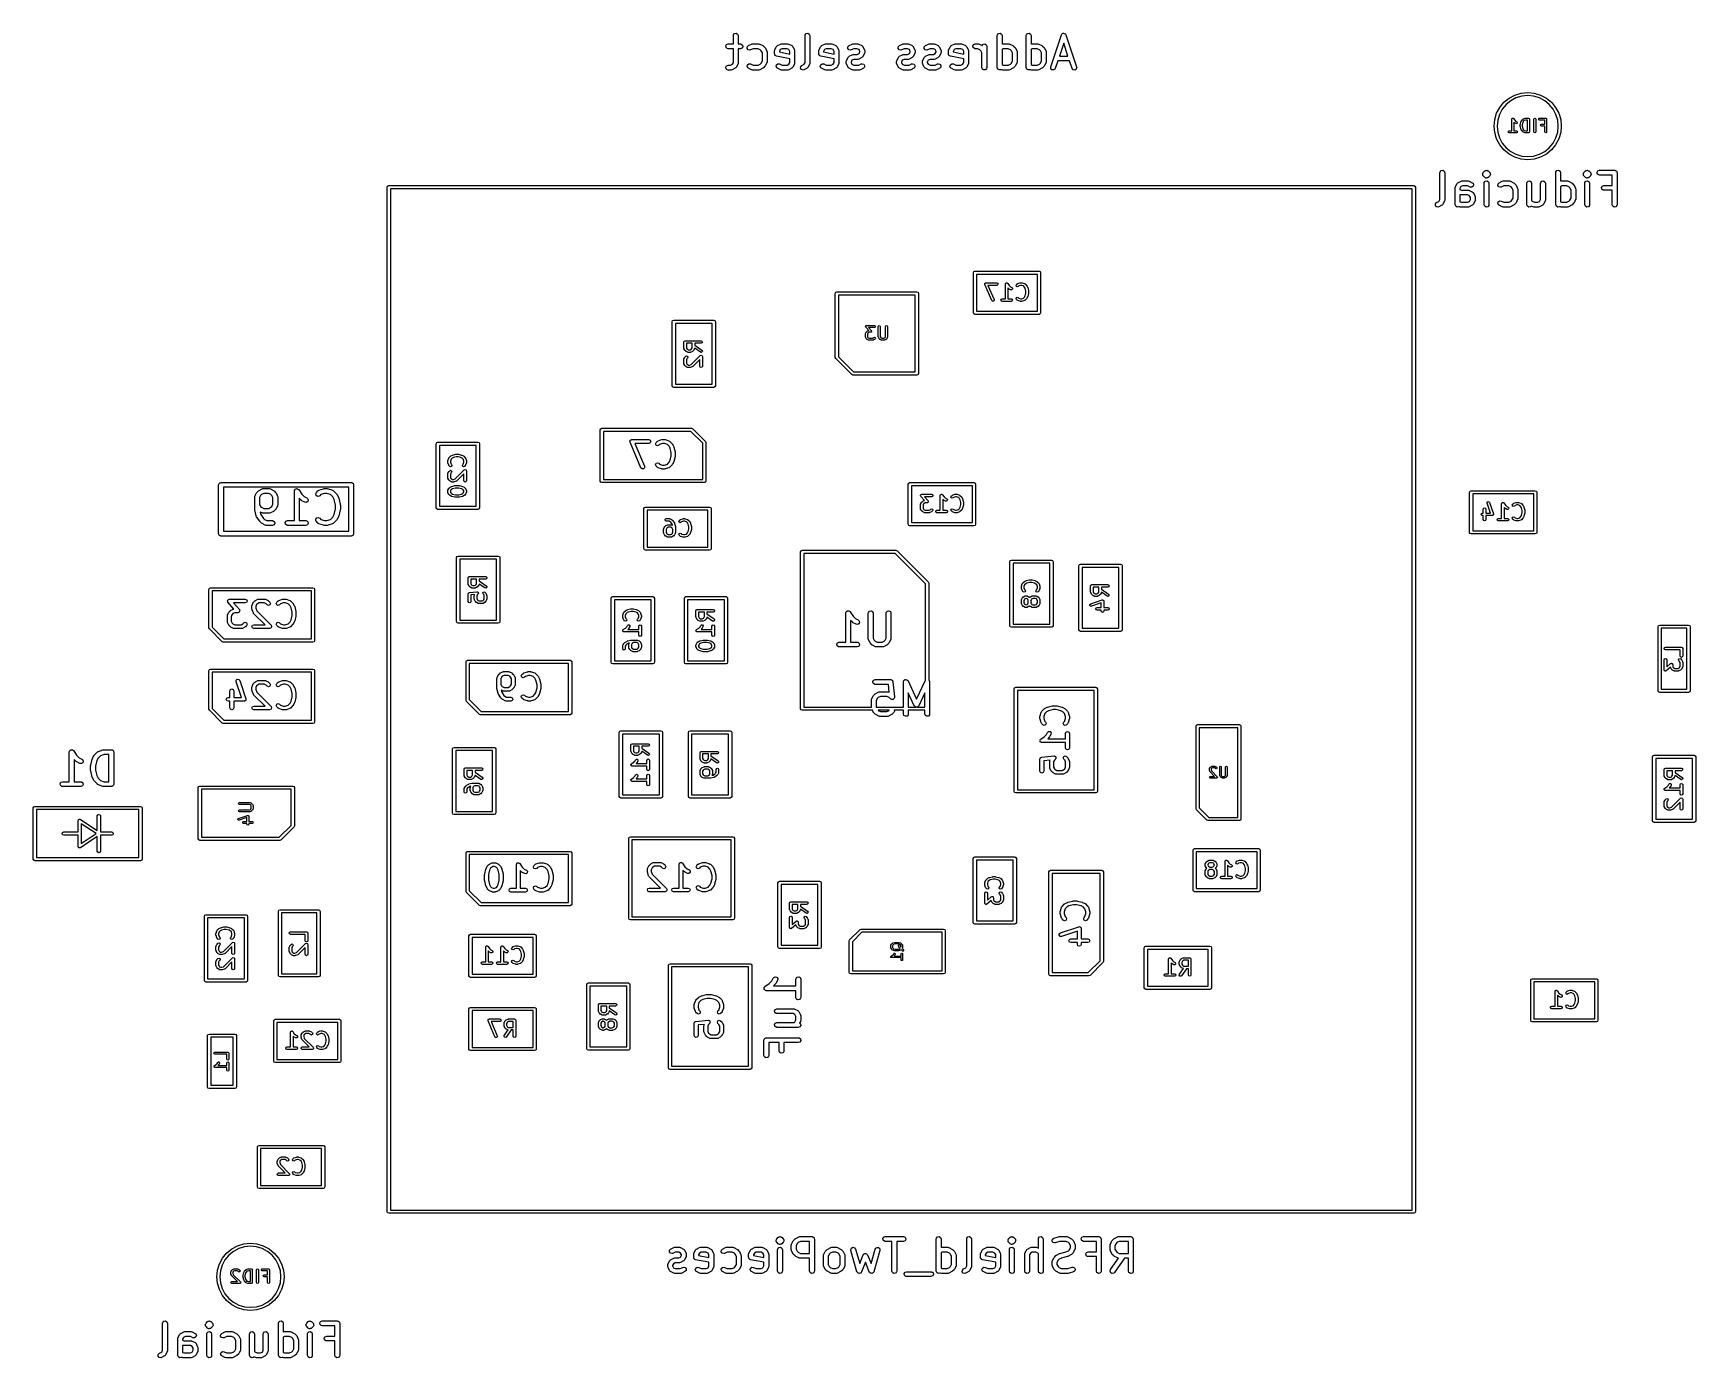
# Model space of a CAD drawing. Extents: x 0.33 to 2.38, y 0.19 to 1.82.
import ezdxf

# ---------------------------------------------------------------- set-up
doc = ezdxf.new("R2010")
doc.units = 0
doc.header["$MEASUREMENT"] = 0
doc.layers.add('BLACK', color=7, linetype='CONTINUOUS')

msp = doc.modelspace()

# ---------------------------------------------------------------- linework, layer by layer
at = {"layer": 'BLACK', "linetype": 'CONTINUOUS'}
for p, q in [((1.19381, 1.81728), (1.19511, 1.81882)), ((1.19511, 1.81882), (1.1971, 1.81917)), ((1.1971, 1.81917), (1.19885, 1.81816)), ((1.28193, 1.81728), (1.28323, 1.81882)), ((1.28323, 1.81882), (1.28521, 1.81917)), ((1.28521, 1.81917), (1.28696, 1.81816)), ((1.51815, 1.81728), (1.51945, 1.81882)), ((1.51945, 1.81882), (1.52144, 1.81917)), ((1.52144, 1.81917), (1.52318, 1.81816)), ((1.55377, 1.81728), (1.55507, 1.81882)), ((1.55507, 1.81882), (1.55706, 1.81917)), ((1.55706, 1.81917), (1.5588, 1.81816)), ((1.59827, 1.81867), (1.59907, 1.81916)), ((1.59907, 1.81916), (1.59915, 1.81915)), ((1.59915, 1.81915), (1.59923, 1.81919)), ((1.59923, 1.81919), (1.60014, 1.819)), ((1.60014, 1.819), (1.60107, 1.81886)), ((1.60107, 1.81886), (1.60112, 1.8188)), ((1.60112, 1.8188), (1.60121, 1.81878)), ((1.60121, 1.81878), (1.60179, 1.81805)), ((1.18431, 1.80366), (1.18532, 1.80541)), ((1.18466, 1.80167), (1.18431, 1.80366)), ((1.1862, 1.80037), (1.18466, 1.80167)), ((1.18532, 1.80541), (1.18721, 1.8061)), ((1.18721, 1.80019), (1.1862, 1.80037)), ((1.18721, 1.8061), (1.19364, 1.8061)), ((1.19364, 1.80019), (1.18721, 1.80019)), ((1.19364, 1.81627), (1.19381, 1.81728)), ((1.19364, 1.8061), (1.19364, 1.81627)), ((1.19364, 1.78322), (1.19364, 1.80019)), ((1.19885, 1.81816), (1.19954, 1.81627)), ((1.19954, 1.81627), (1.19954, 1.8061)), ((1.19954, 1.8061), (1.20221, 1.8061)), ((1.20221, 1.80019), (1.19954, 1.80019)), ((1.19954, 1.80019), (1.19954, 1.78252)), ((1.20221, 1.8061), (1.20322, 1.80592)), ((1.20411, 1.80088), (1.20221, 1.80019)), ((1.20322, 1.80592), (1.20477, 1.80462)), ((1.20512, 1.80263), (1.20411, 1.80088)), ((1.20477, 1.80462), (1.20512, 1.80263)), ((1.21063, 1.80043), (1.21075, 1.80244)), ((1.21183, 1.7988), (1.21063, 1.80043)), ((1.21075, 1.80244), (1.21214, 1.80391)), ((1.2138, 1.79834), (1.21183, 1.7988)), ((1.21214, 1.80391), (1.21589, 1.80578)), ((1.21478, 1.79863), (1.2138, 1.79834)), ((1.21791, 1.80019), (1.21478, 1.79863)), ((1.21589, 1.80578), (1.21687, 1.80608)), ((1.21687, 1.80608), (1.21704, 1.80604)), ((1.21704, 1.80604), (1.21721, 1.8061)), ((1.21721, 1.8061), (1.22471, 1.8061)), ((1.22401, 1.80019), (1.21791, 1.80019)), ((1.22671, 1.79884), (1.22401, 1.80019)), ((1.22471, 1.8061), (1.22572, 1.80592)), ((1.22572, 1.80592), (1.22585, 1.8058)), ((1.22585, 1.8058), (1.22603, 1.80578)), ((1.22603, 1.80578), (1.22978, 1.80391)), ((1.22791, 1.79764), (1.22671, 1.79884)), ((1.22978, 1.80391), (1.23049, 1.80338)), ((1.23049, 1.80338), (1.23055, 1.80336)), ((1.23055, 1.80336), (1.23242, 1.80148)), ((1.23242, 1.80148), (1.23293, 1.80076)), ((1.23293, 1.80076), (1.23297, 1.80071)), ((1.23297, 1.80071), (1.23485, 1.79697)), ((1.24425, 1.79752), (1.24443, 1.79853)), ((1.24443, 1.79853), (1.24455, 1.79866)), ((1.24455, 1.79866), (1.24457, 1.79884)), ((1.24457, 1.79884), (1.24644, 1.80259)), ((1.24644, 1.80259), (1.24705, 1.80341)), ((1.24705, 1.80341), (1.24746, 1.80359)), ((1.24746, 1.80359), (1.24776, 1.80391)), ((1.24776, 1.80391), (1.25151, 1.80578)), ((1.25128, 1.79907), (1.25016, 1.79682)), ((1.25353, 1.80019), (1.25128, 1.79907)), ((1.25151, 1.80578), (1.25249, 1.80608)), ((1.25249, 1.80608), (1.25266, 1.80604)), ((1.25266, 1.80604), (1.25283, 1.8061)), ((1.25283, 1.8061), (1.26033, 1.8061)), ((1.25963, 1.80019), (1.25353, 1.80019)), ((1.26188, 1.79907), (1.25963, 1.80019)), ((1.26033, 1.8061), (1.26134, 1.80592)), ((1.26134, 1.80592), (1.26148, 1.8058)), ((1.26148, 1.8058), (1.26165, 1.80578)), ((1.26165, 1.80578), (1.2654, 1.80391)), ((1.263, 1.79682), (1.26188, 1.79907)), ((1.2654, 1.80391), (1.26622, 1.8033)), ((1.26622, 1.8033), (1.2664, 1.80289)), ((1.2664, 1.80289), (1.26672, 1.80259)), ((1.26672, 1.80259), (1.2686, 1.79884)), ((1.2686, 1.79884), (1.26889, 1.79786)), ((1.28175, 1.81627), (1.28193, 1.81728)), ((1.28175, 1.78322), (1.28175, 1.81627)), ((1.28696, 1.81816), (1.28765, 1.81627)), ((1.28765, 1.81627), (1.28765, 1.78252)), ((1.29862, 1.79752), (1.2988, 1.79853)), ((1.2988, 1.79853), (1.29891, 1.79866)), ((1.29891, 1.79866), (1.29893, 1.79884)), ((1.29893, 1.79884), (1.30081, 1.80259)), ((1.30081, 1.80259), (1.30142, 1.80341)), ((1.30142, 1.80341), (1.30183, 1.80359)), ((1.30183, 1.80359), (1.30213, 1.80391)), ((1.30213, 1.80391), (1.30588, 1.80578)), ((1.30565, 1.79907), (1.30453, 1.79682)), ((1.3079, 1.80019), (1.30565, 1.79907)), ((1.30588, 1.80578), (1.30686, 1.80608)), ((1.30686, 1.80608), (1.30703, 1.80604)), ((1.30703, 1.80604), (1.3072, 1.8061)), ((1.3072, 1.8061), (1.3147, 1.8061)), ((1.314, 1.80019), (1.3079, 1.80019)), ((1.31625, 1.79907), (1.314, 1.80019)), ((1.3147, 1.8061), (1.31571, 1.80592)), ((1.31571, 1.80592), (1.31584, 1.8058)), ((1.31584, 1.8058), (1.31602, 1.80578)), ((1.31602, 1.80578), (1.31977, 1.80391)), ((1.31737, 1.79682), (1.31625, 1.79907)), ((1.31977, 1.80391), (1.32059, 1.8033)), ((1.32059, 1.8033), (1.32077, 1.80289)), ((1.32077, 1.80289), (1.32109, 1.80259)), ((1.32109, 1.80259), (1.32296, 1.79884)), ((1.32296, 1.79884), (1.32326, 1.79786)), ((1.33437, 1.80043), (1.33449, 1.80244)), ((1.33557, 1.7988), (1.33437, 1.80043)), ((1.33449, 1.80244), (1.33587, 1.80391)), ((1.33753, 1.79834), (1.33557, 1.7988)), ((1.33587, 1.80391), (1.33962, 1.80578)), ((1.33852, 1.79863), (1.33753, 1.79834)), ((1.34164, 1.80019), (1.33852, 1.79863)), ((1.33962, 1.80578), (1.34061, 1.80608)), ((1.34061, 1.80608), (1.34078, 1.80604)), ((1.34078, 1.80604), (1.34094, 1.8061)), ((1.34094, 1.8061), (1.34657, 1.8061)), ((1.34587, 1.80019), (1.34164, 1.80019)), ((1.34812, 1.79907), (1.34587, 1.80019)), ((1.34657, 1.8061), (1.34758, 1.80592)), ((1.34758, 1.80592), (1.34771, 1.8058)), ((1.34771, 1.8058), (1.34789, 1.80578)), ((1.34789, 1.80578), (1.35164, 1.80391)), ((1.34924, 1.79682), (1.34812, 1.79907)), ((1.35164, 1.80391), (1.35246, 1.8033)), ((1.35246, 1.8033), (1.35264, 1.80289)), ((1.35264, 1.80289), (1.35296, 1.80259)), ((1.35296, 1.80259), (1.35483, 1.79884)), ((1.35483, 1.79884), (1.35513, 1.79786)), ((1.39623, 1.80043), (1.39635, 1.80244)), ((1.39744, 1.7988), (1.39623, 1.80043)), ((1.39635, 1.80244), (1.39774, 1.80391)), ((1.3994, 1.79834), (1.39744, 1.7988)), ((1.39774, 1.80391), (1.40149, 1.80578)), ((1.40038, 1.79863), (1.3994, 1.79834)), ((1.40351, 1.80019), (1.40038, 1.79863)), ((1.40149, 1.80578), (1.40247, 1.80608)), ((1.40247, 1.80608), (1.40265, 1.80604)), ((1.40265, 1.80604), (1.40281, 1.8061)), ((1.40281, 1.8061), (1.40844, 1.8061)), ((1.40774, 1.80019), (1.40351, 1.80019)), ((1.40999, 1.79907), (1.40774, 1.80019)), ((1.40844, 1.8061), (1.40945, 1.80592)), ((1.40945, 1.80592), (1.40958, 1.8058)), ((1.40958, 1.8058), (1.40976, 1.80578)), ((1.40976, 1.80578), (1.41351, 1.80391)), ((1.41111, 1.79682), (1.40999, 1.79907)), ((1.41351, 1.80391), (1.41433, 1.8033)), ((1.41433, 1.8033), (1.41451, 1.80289)), ((1.41451, 1.80289), (1.41483, 1.80259)), ((1.41483, 1.80259), (1.4167, 1.79884)), ((1.4167, 1.79884), (1.41699, 1.79786)), ((1.4281, 1.80043), (1.42822, 1.80244)), ((1.42931, 1.7988), (1.4281, 1.80043)), ((1.42822, 1.80244), (1.42961, 1.80391)), ((1.43127, 1.79834), (1.42931, 1.7988)), ((1.42961, 1.80391), (1.43336, 1.80578)), ((1.43225, 1.79863), (1.43127, 1.79834)), ((1.43538, 1.80019), (1.43225, 1.79863)), ((1.43336, 1.80578), (1.43435, 1.80608)), ((1.43435, 1.80608), (1.43452, 1.80604)), ((1.43452, 1.80604), (1.43468, 1.8061)), ((1.43468, 1.8061), (1.44031, 1.8061)), ((1.43961, 1.80019), (1.43538, 1.80019)), ((1.44186, 1.79907), (1.43961, 1.80019)), ((1.44031, 1.8061), (1.44132, 1.80592)), ((1.44132, 1.80592), (1.44145, 1.8058)), ((1.44145, 1.8058), (1.44163, 1.80578)), ((1.44163, 1.80578), (1.44538, 1.80391)), ((1.44298, 1.79682), (1.44186, 1.79907)), ((1.44538, 1.80391), (1.4462, 1.8033)), ((1.4462, 1.8033), (1.44638, 1.80289)), ((1.44638, 1.80289), (1.4467, 1.80259)), ((1.4467, 1.80259), (1.44857, 1.79884)), ((1.44857, 1.79884), (1.44887, 1.79786)), ((1.45798, 1.79752), (1.45816, 1.79853)), ((1.45816, 1.79853), (1.45827, 1.79866)), ((1.45827, 1.79866), (1.45829, 1.79884)), ((1.45829, 1.79884), (1.46016, 1.80259)), ((1.46016, 1.80259), (1.46077, 1.80341)), ((1.46077, 1.80341), (1.46118, 1.80359)), ((1.46118, 1.80359), (1.46148, 1.80391)), ((1.46148, 1.80391), (1.46523, 1.80578)), ((1.46501, 1.79907), (1.46388, 1.79682)), ((1.46725, 1.80019), (1.46501, 1.79907)), ((1.46523, 1.80578), (1.46622, 1.80608)), ((1.46622, 1.80608), (1.46639, 1.80604)), ((1.46639, 1.80604), (1.46655, 1.8061)), ((1.46655, 1.8061), (1.47405, 1.8061)), ((1.47336, 1.80019), (1.46725, 1.80019)), ((1.4756, 1.79907), (1.47336, 1.80019)), ((1.47405, 1.8061), (1.47506, 1.80592)), ((1.47506, 1.80592), (1.4752, 1.8058)), ((1.4752, 1.8058), (1.47537, 1.80578)), ((1.47537, 1.80578), (1.47912, 1.80391)), ((1.47672, 1.79682), (1.4756, 1.79907)), ((1.47912, 1.80391), (1.47995, 1.8033)), ((1.47995, 1.8033), (1.48012, 1.80289)), ((1.48012, 1.80289), (1.48044, 1.80259)), ((1.48044, 1.80259), (1.48232, 1.79884)), ((1.48232, 1.79884), (1.48261, 1.79786)), ((1.48802, 1.80366), (1.48903, 1.80541)), ((1.48837, 1.80167), (1.48802, 1.80366)), ((1.48992, 1.80037), (1.48837, 1.80167)), ((1.48903, 1.80541), (1.49093, 1.8061)), ((1.49093, 1.80019), (1.48992, 1.80037)), ((1.49093, 1.8061), (1.49468, 1.8061)), ((1.49398, 1.80019), (1.49093, 1.80019)), ((1.49668, 1.79884), (1.49398, 1.80019)), ((1.49468, 1.8061), (1.49569, 1.80592)), ((1.49569, 1.80592), (1.49582, 1.8058)), ((1.49582, 1.8058), (1.496, 1.80578)), ((1.496, 1.80578), (1.49939, 1.80409)), ((1.49787, 1.79764), (1.49668, 1.79884)), ((1.49939, 1.80409), (1.4994, 1.80415)), ((1.4994, 1.80415), (1.5007, 1.8057)), ((1.5007, 1.8057), (1.50269, 1.80605)), ((1.50269, 1.80605), (1.50444, 1.80504)), ((1.50444, 1.80504), (1.50513, 1.80314)), ((1.50513, 1.80314), (1.50513, 1.7769)), ((1.51797, 1.81627), (1.51815, 1.81728)), ((1.51797, 1.7769), (1.51797, 1.81627)), ((1.52318, 1.81816), (1.52388, 1.81627)), ((1.52388, 1.81627), (1.52388, 1.80594)), ((1.52388, 1.80594), (1.52433, 1.80608)), ((1.52537, 1.80019), (1.52388, 1.79944)), ((1.52388, 1.79944), (1.52388, 1.7806)), ((1.52433, 1.80608), (1.52451, 1.80604)), ((1.52451, 1.80604), (1.52467, 1.8061)), ((1.52467, 1.8061), (1.53217, 1.8061)), ((1.53147, 1.80019), (1.52537, 1.80019)), ((1.53417, 1.79884), (1.53147, 1.80019)), ((1.53217, 1.8061), (1.53318, 1.80592)), ((1.53318, 1.80592), (1.53332, 1.8058)), ((1.53332, 1.8058), (1.53349, 1.80578)), ((1.53349, 1.80578), (1.53724, 1.80391)), ((1.53537, 1.79764), (1.53417, 1.79884)), ((1.53724, 1.80391), (1.53795, 1.80338)), ((1.53795, 1.80338), (1.53801, 1.80336)), ((1.53801, 1.80336), (1.53988, 1.80148)), ((1.53988, 1.80148), (1.54039, 1.80076)), ((1.54039, 1.80076), (1.54044, 1.80071)), ((1.54044, 1.80071), (1.54231, 1.79697)), ((1.55359, 1.81627), (1.55377, 1.81728)), ((1.55359, 1.7769), (1.55359, 1.81627)), ((1.5588, 1.81816), (1.5595, 1.81627)), ((1.5595, 1.81627), (1.5595, 1.80594)), ((1.5595, 1.80594), (1.55995, 1.80608)), ((1.56099, 1.80019), (1.5595, 1.79944)), ((1.5595, 1.79944), (1.5595, 1.7806)), ((1.55995, 1.80608), (1.56013, 1.80604)), ((1.56013, 1.80604), (1.56029, 1.8061)), ((1.56029, 1.8061), (1.56779, 1.8061)), ((1.56709, 1.80019), (1.56099, 1.80019)), ((1.56979, 1.79884), (1.56709, 1.80019)), ((1.56779, 1.8061), (1.5688, 1.80592)), ((1.5688, 1.80592), (1.56894, 1.8058)), ((1.56894, 1.8058), (1.56911, 1.80578)), ((1.56911, 1.80578), (1.57286, 1.80391)), ((1.57099, 1.79764), (1.56979, 1.79884)), ((1.57286, 1.80391), (1.57357, 1.80338)), ((1.57357, 1.80338), (1.57363, 1.80336)), ((1.57363, 1.80336), (1.5755, 1.80148)), ((1.5755, 1.80148), (1.57601, 1.80076)), ((1.57601, 1.80076), (1.57606, 1.80071)), ((1.57606, 1.80071), (1.57793, 1.79697)), ((1.58374, 1.77783), (1.59686, 1.8172)), ((1.59966, 1.80693), (1.59439, 1.7911)), ((1.59686, 1.8172), (1.59735, 1.8181)), ((1.59735, 1.8181), (1.59742, 1.81815)), ((1.59742, 1.81815), (1.59745, 1.81823)), ((1.59745, 1.81823), (1.59827, 1.81867)), ((1.60494, 1.7911), (1.59966, 1.80693)), ((1.60179, 1.81805), (1.60241, 1.81735)), ((1.60241, 1.81735), (1.60241, 1.81727)), ((1.60241, 1.81727), (1.60246, 1.8172)), ((1.60246, 1.8172), (1.61559, 1.77783)), ((1.18431, 1.77741), (1.18532, 1.77916)), ((1.18532, 1.77916), (1.18721, 1.77985)), ((1.18721, 1.77985), (1.19027, 1.77985)), ((1.19027, 1.77985), (1.19251, 1.78097)), ((1.19251, 1.78097), (1.19364, 1.78322)), ((1.19923, 1.7812), (1.19735, 1.77745)), ((1.19925, 1.78138), (1.19923, 1.7812)), ((1.19936, 1.78151), (1.19925, 1.78138)), ((1.19954, 1.78252), (1.19936, 1.78151)), ((1.21051, 1.77859), (1.21109, 1.78053)), ((1.21132, 1.77674), (1.21051, 1.77859)), ((1.21109, 1.78053), (1.21277, 1.78164)), ((1.21277, 1.78164), (1.21478, 1.78141)), ((1.21478, 1.78141), (1.21791, 1.77985)), ((1.21791, 1.77985), (1.22401, 1.77985)), ((1.22401, 1.77985), (1.22671, 1.7812)), ((1.22671, 1.7812), (1.22791, 1.7824)), ((1.22926, 1.79495), (1.22791, 1.79764)), ((1.22791, 1.7824), (1.22926, 1.78509)), ((1.22926, 1.78509), (1.22926, 1.79495)), ((1.23242, 1.77856), (1.23055, 1.77668)), ((1.23245, 1.77862), (1.23242, 1.77856)), ((1.23297, 1.77933), (1.23245, 1.77862)), ((1.23485, 1.78308), (1.23297, 1.77933)), ((1.23485, 1.79697), (1.23514, 1.79598)), ((1.23487, 1.78325), (1.23485, 1.78308)), ((1.23498, 1.78339), (1.23487, 1.78325)), ((1.23516, 1.7844), (1.23498, 1.78339)), ((1.23514, 1.79598), (1.2351, 1.79581)), ((1.2351, 1.79581), (1.23516, 1.79564)), ((1.23516, 1.79564), (1.23516, 1.7844)), ((1.24425, 1.79377), (1.24425, 1.79752)), ((1.24442, 1.79331), (1.24425, 1.79377)), ((1.24441, 1.79282), (1.24442, 1.79331)), ((1.24476, 1.79239), (1.24441, 1.79282)), ((1.24494, 1.79187), (1.24476, 1.79239)), ((1.24537, 1.79163), (1.24494, 1.79187)), ((1.24567, 1.79125), (1.24537, 1.79163)), ((1.24663, 1.79087), (1.24567, 1.79125)), ((1.24613, 1.77859), (1.24671, 1.78053)), ((1.24694, 1.77674), (1.24613, 1.77859)), ((1.263, 1.7876), (1.24663, 1.79087)), ((1.24671, 1.78053), (1.2484, 1.78164)), ((1.2484, 1.78164), (1.2504, 1.78141)), ((1.25016, 1.79682), (1.25016, 1.79619)), ((1.25016, 1.79619), (1.263, 1.79362)), ((1.2504, 1.78141), (1.25353, 1.77985)), ((1.25353, 1.77985), (1.25963, 1.77985)), ((1.25963, 1.77985), (1.26188, 1.78097)), ((1.26188, 1.78097), (1.263, 1.78322)), ((1.263, 1.79362), (1.263, 1.79682)), ((1.263, 1.78322), (1.263, 1.7876)), ((1.2686, 1.7812), (1.26672, 1.77745)), ((1.26862, 1.78138), (1.2686, 1.7812)), ((1.26873, 1.78151), (1.26862, 1.78138)), ((1.26891, 1.78252), (1.26873, 1.78151)), ((1.26889, 1.79786), (1.26885, 1.79769)), ((1.26885, 1.79769), (1.26891, 1.79752)), ((1.26891, 1.79752), (1.26891, 1.78252)), ((1.27625, 1.77606), (1.27637, 1.77807)), ((1.27637, 1.77807), (1.27776, 1.77954)), ((1.27776, 1.77954), (1.28063, 1.78097)), ((1.28063, 1.78097), (1.28175, 1.78322)), ((1.28734, 1.7812), (1.28547, 1.77745)), ((1.28736, 1.78138), (1.28734, 1.7812)), ((1.28748, 1.78151), (1.28736, 1.78138)), ((1.28765, 1.78252), (1.28748, 1.78151)), ((1.29862, 1.79377), (1.29862, 1.79752)), ((1.29879, 1.79331), (1.29862, 1.79377)), ((1.29878, 1.79282), (1.29879, 1.79331)), ((1.29912, 1.79239), (1.29878, 1.79282)), ((1.29931, 1.79187), (1.29912, 1.79239)), ((1.29974, 1.79163), (1.29931, 1.79187)), ((1.30004, 1.79125), (1.29974, 1.79163)), ((1.301, 1.79087), (1.30004, 1.79125)), ((1.3005, 1.77859), (1.30108, 1.78053)), ((1.30131, 1.77674), (1.3005, 1.77859)), ((1.31737, 1.7876), (1.301, 1.79087)), ((1.30108, 1.78053), (1.30276, 1.78164)), ((1.30276, 1.78164), (1.30477, 1.78141)), ((1.30453, 1.79682), (1.30453, 1.79619)), ((1.30453, 1.79619), (1.31737, 1.79362)), ((1.30477, 1.78141), (1.3079, 1.77985)), ((1.3079, 1.77985), (1.314, 1.77985)), ((1.314, 1.77985), (1.31625, 1.78097)), ((1.31625, 1.78097), (1.31737, 1.78322)), ((1.31737, 1.79362), (1.31737, 1.79682)), ((1.31737, 1.78322), (1.31737, 1.7876)), ((1.32296, 1.7812), (1.32109, 1.77745)), ((1.32298, 1.78138), (1.32296, 1.7812)), ((1.3231, 1.78151), (1.32298, 1.78138)), ((1.32328, 1.78252), (1.3231, 1.78151)), ((1.32326, 1.79786), (1.32321, 1.79769)), ((1.32321, 1.79769), (1.32328, 1.79752)), ((1.32328, 1.79752), (1.32328, 1.78252)), ((1.33237, 1.7844), (1.33255, 1.78541)), ((1.33237, 1.78252), (1.33237, 1.7844)), ((1.33243, 1.78236), (1.33237, 1.78252)), ((1.33239, 1.78218), (1.33243, 1.78236)), ((1.33268, 1.7812), (1.33239, 1.78218)), ((1.33255, 1.78541), (1.33266, 1.78554)), ((1.33266, 1.78554), (1.33268, 1.78572)), ((1.33268, 1.78572), (1.33455, 1.78947)), ((1.33455, 1.77745), (1.33268, 1.7812)), ((1.33455, 1.78947), (1.33517, 1.79029)), ((1.33517, 1.79029), (1.33557, 1.79047)), ((1.33557, 1.79047), (1.33587, 1.79079)), ((1.33587, 1.79079), (1.33962, 1.79266)), ((1.3394, 1.78594), (1.33827, 1.7837)), ((1.33827, 1.7837), (1.33827, 1.78322)), ((1.33827, 1.78322), (1.3394, 1.78097)), ((1.34164, 1.78707), (1.3394, 1.78594)), ((1.3394, 1.78097), (1.34164, 1.77985)), ((1.33962, 1.79266), (1.34061, 1.79295)), ((1.34061, 1.79295), (1.34078, 1.79291)), ((1.34078, 1.79291), (1.34094, 1.79297)), ((1.34094, 1.79297), (1.34587, 1.79297)), ((1.34657, 1.78707), (1.34164, 1.78707)), ((1.34164, 1.77985), (1.34775, 1.77985)), ((1.34587, 1.79297), (1.34812, 1.7941)), ((1.34674, 1.78713), (1.34657, 1.78707)), ((1.34691, 1.78709), (1.34674, 1.78713)), ((1.34789, 1.78738), (1.34691, 1.78709)), ((1.34775, 1.77985), (1.35087, 1.78141)), ((1.35164, 1.78925), (1.34789, 1.78738)), ((1.34812, 1.7941), (1.34924, 1.79634)), ((1.34924, 1.79634), (1.34924, 1.79682)), ((1.35087, 1.78141), (1.35186, 1.78171)), ((1.35194, 1.78958), (1.35164, 1.78925)), ((1.35186, 1.78171), (1.35382, 1.78124)), ((1.35235, 1.78975), (1.35194, 1.78958)), ((1.35296, 1.79057), (1.35235, 1.78975)), ((1.35483, 1.79432), (1.35296, 1.79057)), ((1.35382, 1.78124), (1.35502, 1.77961)), ((1.35485, 1.7945), (1.35483, 1.79432)), ((1.35497, 1.79463), (1.35485, 1.7945)), ((1.35502, 1.77961), (1.3549, 1.7776)), ((1.35515, 1.79564), (1.35497, 1.79463)), ((1.35513, 1.79786), (1.35509, 1.79769)), ((1.35509, 1.79769), (1.35515, 1.79752)), ((1.35515, 1.79752), (1.35515, 1.79564)), ((1.39424, 1.7844), (1.39441, 1.78541)), ((1.39424, 1.78252), (1.39424, 1.7844)), ((1.3943, 1.78236), (1.39424, 1.78252)), ((1.39425, 1.78218), (1.3943, 1.78236)), ((1.39455, 1.7812), (1.39425, 1.78218)), ((1.39441, 1.78541), (1.39453, 1.78554)), ((1.39453, 1.78554), (1.39455, 1.78572)), ((1.39455, 1.78572), (1.39642, 1.78947)), ((1.39642, 1.77745), (1.39455, 1.7812)), ((1.39642, 1.78947), (1.39703, 1.79029)), ((1.39703, 1.79029), (1.39744, 1.79047)), ((1.39744, 1.79047), (1.39774, 1.79079)), ((1.39774, 1.79079), (1.40149, 1.79266)), ((1.40126, 1.78594), (1.40014, 1.7837)), ((1.40014, 1.7837), (1.40014, 1.78322)), ((1.40014, 1.78322), (1.40126, 1.78097)), ((1.40351, 1.78707), (1.40126, 1.78594)), ((1.40126, 1.78097), (1.40351, 1.77985)), ((1.40149, 1.79266), (1.40247, 1.79295)), ((1.40247, 1.79295), (1.40265, 1.79291)), ((1.40265, 1.79291), (1.40281, 1.79297)), ((1.40281, 1.79297), (1.40774, 1.79297)), ((1.40844, 1.78707), (1.40351, 1.78707)), ((1.40351, 1.77985), (1.40961, 1.77985)), ((1.40774, 1.79297), (1.40999, 1.7941)), ((1.4086, 1.78713), (1.40844, 1.78707)), ((1.40877, 1.78709), (1.4086, 1.78713)), ((1.40976, 1.78738), (1.40877, 1.78709)), ((1.40961, 1.77985), (1.41274, 1.78141)), ((1.41351, 1.78925), (1.40976, 1.78738)), ((1.40999, 1.7941), (1.41111, 1.79634)), ((1.41111, 1.79634), (1.41111, 1.79682)), ((1.41274, 1.78141), (1.41372, 1.78171)), ((1.41381, 1.78958), (1.41351, 1.78925)), ((1.41372, 1.78171), (1.41569, 1.78124)), ((1.41422, 1.78975), (1.41381, 1.78958)), ((1.41483, 1.79057), (1.41422, 1.78975)), ((1.4167, 1.79432), (1.41483, 1.79057)), ((1.41569, 1.78124), (1.41689, 1.77961)), ((1.41672, 1.7945), (1.4167, 1.79432)), ((1.41684, 1.79463), (1.41672, 1.7945)), ((1.41689, 1.77961), (1.41677, 1.7776)), ((1.41701, 1.79564), (1.41684, 1.79463)), ((1.41699, 1.79786), (1.41695, 1.79769)), ((1.41695, 1.79769), (1.41701, 1.79752)), ((1.41701, 1.79752), (1.41701, 1.79564)), ((1.42611, 1.7844), (1.42628, 1.78541)), ((1.42611, 1.78252), (1.42611, 1.7844)), ((1.42617, 1.78236), (1.42611, 1.78252)), ((1.42613, 1.78218), (1.42617, 1.78236)), ((1.42642, 1.7812), (1.42613, 1.78218)), ((1.42628, 1.78541), (1.4264, 1.78554)), ((1.4264, 1.78554), (1.42642, 1.78572)), ((1.42642, 1.78572), (1.42829, 1.78947)), ((1.42829, 1.77745), (1.42642, 1.7812)), ((1.42829, 1.78947), (1.4289, 1.79029)), ((1.4289, 1.79029), (1.42931, 1.79047)), ((1.42931, 1.79047), (1.42961, 1.79079)), ((1.42961, 1.79079), (1.43336, 1.79266)), ((1.43313, 1.78594), (1.43201, 1.7837)), ((1.43201, 1.7837), (1.43201, 1.78322)), ((1.43201, 1.78322), (1.43313, 1.78097)), ((1.43538, 1.78707), (1.43313, 1.78594)), ((1.43313, 1.78097), (1.43538, 1.77985)), ((1.43336, 1.79266), (1.43435, 1.79295)), ((1.43435, 1.79295), (1.43452, 1.79291)), ((1.43452, 1.79291), (1.43468, 1.79297)), ((1.43468, 1.79297), (1.43961, 1.79297)), ((1.44031, 1.78707), (1.43538, 1.78707)), ((1.43538, 1.77985), (1.44149, 1.77985)), ((1.43961, 1.79297), (1.44186, 1.7941)), ((1.44047, 1.78713), (1.44031, 1.78707)), ((1.44064, 1.78709), (1.44047, 1.78713)), ((1.44163, 1.78738), (1.44064, 1.78709)), ((1.44149, 1.77985), (1.44461, 1.78141)), ((1.44538, 1.78925), (1.44163, 1.78738)), ((1.44186, 1.7941), (1.44298, 1.79634)), ((1.44298, 1.79634), (1.44298, 1.79682)), ((1.44461, 1.78141), (1.44559, 1.78171)), ((1.44568, 1.78958), (1.44538, 1.78925)), ((1.44559, 1.78171), (1.44756, 1.78124)), ((1.44609, 1.78975), (1.44568, 1.78958)), ((1.4467, 1.79057), (1.44609, 1.78975)), ((1.44857, 1.79432), (1.4467, 1.79057)), ((1.44756, 1.78124), (1.44876, 1.77961)), ((1.44859, 1.7945), (1.44857, 1.79432)), ((1.44871, 1.79463), (1.44859, 1.7945)), ((1.44876, 1.77961), (1.44864, 1.7776)), ((1.44888, 1.79564), (1.44871, 1.79463)), ((1.44887, 1.79786), (1.44882, 1.79769)), ((1.44882, 1.79769), (1.44888, 1.79752)), ((1.44888, 1.79752), (1.44888, 1.79564)), ((1.45798, 1.79377), (1.45798, 1.79752)), ((1.45814, 1.79331), (1.45798, 1.79377)), ((1.45813, 1.79282), (1.45814, 1.79331)), ((1.45848, 1.79239), (1.45813, 1.79282)), ((1.45867, 1.79187), (1.45848, 1.79239)), ((1.45909, 1.79163), (1.45867, 1.79187)), ((1.4594, 1.79125), (1.45909, 1.79163)), ((1.46035, 1.79087), (1.4594, 1.79125)), ((1.45986, 1.77859), (1.46043, 1.78053)), ((1.46066, 1.77674), (1.45986, 1.77859)), ((1.47672, 1.7876), (1.46035, 1.79087)), ((1.46043, 1.78053), (1.46212, 1.78164)), ((1.46212, 1.78164), (1.46413, 1.78141)), ((1.46388, 1.79682), (1.46388, 1.79619)), ((1.46388, 1.79619), (1.47672, 1.79362)), ((1.46413, 1.78141), (1.46725, 1.77985)), ((1.46725, 1.77985), (1.47336, 1.77985)), ((1.47336, 1.77985), (1.4756, 1.78097)), ((1.4756, 1.78097), (1.47672, 1.78322)), ((1.47672, 1.79362), (1.47672, 1.79682)), ((1.47672, 1.78322), (1.47672, 1.7876)), ((1.48232, 1.7812), (1.48044, 1.77745)), ((1.48234, 1.78138), (1.48232, 1.7812)), ((1.48245, 1.78151), (1.48234, 1.78138)), ((1.48263, 1.78252), (1.48245, 1.78151)), ((1.48261, 1.79786), (1.48257, 1.79769)), ((1.48257, 1.79769), (1.48263, 1.79752)), ((1.48263, 1.79752), (1.48263, 1.78252)), ((1.49922, 1.79495), (1.49787, 1.79764)), ((1.49922, 1.7769), (1.49922, 1.79495)), ((1.52388, 1.7806), (1.52537, 1.77985)), ((1.52537, 1.77985), (1.53147, 1.77985)), ((1.53147, 1.77985), (1.53417, 1.7812)), ((1.53417, 1.7812), (1.53537, 1.7824)), ((1.53672, 1.79495), (1.53537, 1.79764)), ((1.53537, 1.7824), (1.53672, 1.78509)), ((1.53672, 1.78509), (1.53672, 1.79495)), ((1.53988, 1.77856), (1.53801, 1.77668)), ((1.53991, 1.77862), (1.53988, 1.77856)), ((1.54044, 1.77933), (1.53991, 1.77862)), ((1.54231, 1.78308), (1.54044, 1.77933)), ((1.54231, 1.79697), (1.5426, 1.79598)), ((1.54233, 1.78325), (1.54231, 1.78308)), ((1.54244, 1.78339), (1.54233, 1.78325)), ((1.54262, 1.7844), (1.54244, 1.78339)), ((1.5426, 1.79598), (1.54256, 1.79581)), ((1.54256, 1.79581), (1.54262, 1.79564)), ((1.54262, 1.79564), (1.54262, 1.7844)), ((1.5595, 1.7806), (1.56099, 1.77985)), ((1.56099, 1.77985), (1.56709, 1.77985)), ((1.56709, 1.77985), (1.56979, 1.7812)), ((1.56979, 1.7812), (1.57099, 1.7824)), ((1.57234, 1.79495), (1.57099, 1.79764)), ((1.57099, 1.7824), (1.57234, 1.78509)), ((1.57234, 1.78509), (1.57234, 1.79495)), ((1.5755, 1.77856), (1.57363, 1.77668)), ((1.57553, 1.77862), (1.5755, 1.77856)), ((1.57606, 1.77933), (1.57553, 1.77862)), ((1.57793, 1.78308), (1.57606, 1.77933)), ((1.57793, 1.79697), (1.57822, 1.79598)), ((1.57795, 1.78325), (1.57793, 1.78308)), ((1.57807, 1.78339), (1.57795, 1.78325)), ((1.57824, 1.7844), (1.57807, 1.78339)), ((1.57822, 1.79598), (1.57818, 1.79581)), ((1.57818, 1.79581), (1.57824, 1.79564)), ((1.57824, 1.79564), (1.57824, 1.7844)), ((1.59242, 1.78519), (1.58934, 1.77596)), ((1.60691, 1.78519), (1.59242, 1.78519)), ((1.59439, 1.7911), (1.60494, 1.7911)), ((1.60998, 1.77596), (1.60691, 1.78519)), ((1.18466, 1.77542), (1.18431, 1.77741)), ((1.1862, 1.77412), (1.18466, 1.77542)), ((1.18721, 1.77394), (1.1862, 1.77412)), ((1.19096, 1.77394), (1.18721, 1.77394)), ((1.19113, 1.774), (1.19096, 1.77394)), ((1.1913, 1.77396), (1.19113, 1.774)), ((1.19228, 1.77426), (1.1913, 1.77396)), ((1.19603, 1.77613), (1.19228, 1.77426)), ((1.19634, 1.77645), (1.19603, 1.77613)), ((1.19674, 1.77663), (1.19634, 1.77645)), ((1.19735, 1.77745), (1.19674, 1.77663)), ((1.21214, 1.77613), (1.21132, 1.77674)), ((1.21589, 1.77426), (1.21214, 1.77613)), ((1.21607, 1.77424), (1.21589, 1.77426)), ((1.2162, 1.77412), (1.21607, 1.77424)), ((1.21721, 1.77394), (1.2162, 1.77412)), ((1.22471, 1.77394), (1.21721, 1.77394)), ((1.22488, 1.774), (1.22471, 1.77394)), ((1.22505, 1.77396), (1.22488, 1.774)), ((1.22603, 1.77426), (1.22505, 1.77396)), ((1.22978, 1.77613), (1.22603, 1.77426)), ((1.22982, 1.77618), (1.22978, 1.77613)), ((1.23055, 1.77668), (1.22982, 1.77618)), ((1.24776, 1.77613), (1.24694, 1.77674)), ((1.25151, 1.77426), (1.24776, 1.77613)), ((1.25169, 1.77424), (1.25151, 1.77426)), ((1.25182, 1.77412), (1.25169, 1.77424)), ((1.25283, 1.77394), (1.25182, 1.77412)), ((1.26033, 1.77394), (1.25283, 1.77394)), ((1.2605, 1.774), (1.26033, 1.77394)), ((1.26067, 1.77396), (1.2605, 1.774)), ((1.26165, 1.77426), (1.26067, 1.77396)), ((1.2654, 1.77613), (1.26165, 1.77426)), ((1.2657, 1.77645), (1.2654, 1.77613)), ((1.26611, 1.77663), (1.2657, 1.77645)), ((1.26672, 1.77745), (1.26611, 1.77663)), ((1.27745, 1.77443), (1.27625, 1.77606)), ((1.27942, 1.77396), (1.27745, 1.77443)), ((1.2804, 1.77426), (1.27942, 1.77396)), ((1.28415, 1.77613), (1.2804, 1.77426)), ((1.28445, 1.77645), (1.28415, 1.77613)), ((1.28486, 1.77663), (1.28445, 1.77645)), ((1.28547, 1.77745), (1.28486, 1.77663)), ((1.30213, 1.77613), (1.30131, 1.77674)), ((1.30588, 1.77426), (1.30213, 1.77613)), ((1.30605, 1.77424), (1.30588, 1.77426)), ((1.30619, 1.77412), (1.30605, 1.77424)), ((1.3072, 1.77394), (1.30619, 1.77412)), ((1.3147, 1.77394), (1.3072, 1.77394)), ((1.31486, 1.774), (1.3147, 1.77394)), ((1.31504, 1.77396), (1.31486, 1.774)), ((1.31602, 1.77426), (1.31504, 1.77396)), ((1.31977, 1.77613), (1.31602, 1.77426)), ((1.32007, 1.77645), (1.31977, 1.77613)), ((1.32048, 1.77663), (1.32007, 1.77645)), ((1.32109, 1.77745), (1.32048, 1.77663)), ((1.33488, 1.77715), (1.33455, 1.77745)), ((1.33505, 1.77674), (1.33488, 1.77715)), ((1.33587, 1.77613), (1.33505, 1.77674)), ((1.33962, 1.77426), (1.33587, 1.77613)), ((1.3398, 1.77424), (1.33962, 1.77426)), ((1.33993, 1.77412), (1.3398, 1.77424)), ((1.34094, 1.77394), (1.33993, 1.77412)), ((1.34844, 1.77394), (1.34094, 1.77394)), ((1.34861, 1.774), (1.34844, 1.77394)), ((1.34878, 1.77396), (1.34861, 1.774)), ((1.34976, 1.77426), (1.34878, 1.77396)), ((1.35351, 1.77613), (1.34976, 1.77426)), ((1.3549, 1.7776), (1.35351, 1.77613)), ((1.39674, 1.77715), (1.39642, 1.77745)), ((1.39692, 1.77674), (1.39674, 1.77715)), ((1.39774, 1.77613), (1.39692, 1.77674)), ((1.40149, 1.77426), (1.39774, 1.77613)), ((1.40167, 1.77424), (1.40149, 1.77426)), ((1.4018, 1.77412), (1.40167, 1.77424)), ((1.40281, 1.77394), (1.4018, 1.77412)), ((1.41031, 1.77394), (1.40281, 1.77394)), ((1.41048, 1.774), (1.41031, 1.77394)), ((1.41065, 1.77396), (1.41048, 1.774)), ((1.41163, 1.77426), (1.41065, 1.77396)), ((1.41538, 1.77613), (1.41163, 1.77426)), ((1.41677, 1.7776), (1.41538, 1.77613)), ((1.42861, 1.77715), (1.42829, 1.77745)), ((1.42879, 1.77674), (1.42861, 1.77715)), ((1.42961, 1.77613), (1.42879, 1.77674)), ((1.43336, 1.77426), (1.42961, 1.77613)), ((1.43354, 1.77424), (1.43336, 1.77426)), ((1.43367, 1.77412), (1.43354, 1.77424)), ((1.43468, 1.77394), (1.43367, 1.77412)), ((1.44218, 1.77394), (1.43468, 1.77394)), ((1.44235, 1.774), (1.44218, 1.77394)), ((1.44252, 1.77396), (1.44235, 1.774)), ((1.4435, 1.77426), (1.44252, 1.77396)), ((1.44725, 1.77613), (1.4435, 1.77426)), ((1.44864, 1.7776), (1.44725, 1.77613)), ((1.46148, 1.77613), (1.46066, 1.77674)), ((1.46523, 1.77426), (1.46148, 1.77613)), ((1.46541, 1.77424), (1.46523, 1.77426)), ((1.46554, 1.77412), (1.46541, 1.77424)), ((1.46655, 1.77394), (1.46554, 1.77412)), ((1.47405, 1.77394), (1.46655, 1.77394)), ((1.47422, 1.774), (1.47405, 1.77394)), ((1.47439, 1.77396), (1.47422, 1.774)), ((1.47537, 1.77426), (1.47439, 1.77396)), ((1.47912, 1.77613), (1.47537, 1.77426)), ((1.47943, 1.77645), (1.47912, 1.77613)), ((1.47983, 1.77663), (1.47943, 1.77645)), ((1.48044, 1.77745), (1.47983, 1.77663)), ((1.49991, 1.775), (1.49922, 1.7769)), ((1.50166, 1.77399), (1.49991, 1.775)), ((1.50365, 1.77434), (1.50166, 1.77399)), ((1.50495, 1.77589), (1.50365, 1.77434)), ((1.50513, 1.7769), (1.50495, 1.77589)), ((1.51866, 1.775), (1.51797, 1.7769)), ((1.52041, 1.77399), (1.51866, 1.775)), ((1.5224, 1.77434), (1.52041, 1.77399)), ((1.52263, 1.77462), (1.5224, 1.77434)), ((1.52335, 1.77426), (1.52263, 1.77462)), ((1.52353, 1.77424), (1.52335, 1.77426)), ((1.52366, 1.77412), (1.52353, 1.77424)), ((1.52467, 1.77394), (1.52366, 1.77412)), ((1.53217, 1.77394), (1.52467, 1.77394)), ((1.53234, 1.774), (1.53217, 1.77394)), ((1.53251, 1.77396), (1.53234, 1.774)), ((1.53349, 1.77426), (1.53251, 1.77396)), ((1.53724, 1.77613), (1.53349, 1.77426)), ((1.53729, 1.77618), (1.53724, 1.77613)), ((1.53801, 1.77668), (1.53729, 1.77618)), ((1.55428, 1.775), (1.55359, 1.7769)), ((1.55603, 1.77399), (1.55428, 1.775)), ((1.55802, 1.77434), (1.55603, 1.77399)), ((1.55825, 1.77462), (1.55802, 1.77434)), ((1.55897, 1.77426), (1.55825, 1.77462)), ((1.55915, 1.77424), (1.55897, 1.77426)), ((1.55928, 1.77412), (1.55915, 1.77424)), ((1.56029, 1.77394), (1.55928, 1.77412)), ((1.56779, 1.77394), (1.56029, 1.77394)), ((1.56796, 1.774), (1.56779, 1.77394)), ((1.56813, 1.77396), (1.56796, 1.774)), ((1.56911, 1.77426), (1.56813, 1.77396)), ((1.57286, 1.77613), (1.56911, 1.77426)), ((1.57291, 1.77618), (1.57286, 1.77613)), ((1.57363, 1.77668), (1.57291, 1.77618)), ((1.58379, 1.77581), (1.58374, 1.77783)), ((1.58513, 1.7743), (1.58379, 1.77581)), ((1.58713, 1.774), (1.58513, 1.7743)), ((1.58885, 1.77506), (1.58713, 1.774)), ((1.58934, 1.77596), (1.58885, 1.77506)), ((1.61124, 1.77438), (1.60998, 1.77596)), ((1.61322, 1.77398), (1.61124, 1.77438)), ((1.615, 1.77494), (1.61322, 1.77398)), ((1.61574, 1.77682), (1.615, 1.77494)), ((1.61559, 1.77783), (1.61574, 1.77682)), ((2.14077, 1.73423), (2.14703, 1.73937)), ((2.14703, 1.73937), (2.15418, 1.74319)), ((2.15562, 1.73972), (2.14912, 1.73625)), ((2.15418, 1.74319), (2.16194, 1.74554)), ((2.16267, 1.74186), (2.15562, 1.73972)), ((2.16194, 1.74554), (2.17, 1.74634)), ((2.17, 1.74258), (2.16267, 1.74186)), ((2.17, 1.74634), (2.17806, 1.74554)), ((2.17733, 1.74186), (2.17, 1.74258)), ((2.18438, 1.73972), (2.17733, 1.74186)), ((2.17806, 1.74554), (2.18582, 1.74319)), ((2.19088, 1.73625), (2.18438, 1.73972)), ((2.18582, 1.74319), (2.19297, 1.73937)), ((2.19297, 1.73937), (2.19923, 1.73423)), ((2.12946, 1.71306), (2.13181, 1.72082)), ((2.13181, 1.72082), (2.13563, 1.72797)), ((2.13528, 1.71938), (2.13314, 1.71233)), ((2.13875, 1.72588), (2.13528, 1.71938)), ((2.13563, 1.72797), (2.14077, 1.73423)), ((2.14343, 1.73157), (2.13875, 1.72588)), ((2.14912, 1.73625), (2.14343, 1.73157)), ((2.19657, 1.73157), (2.19088, 1.73625)), ((2.20125, 1.72588), (2.19657, 1.73157)), ((2.19923, 1.73423), (2.20437, 1.72797)), ((2.20472, 1.71938), (2.20125, 1.72588)), ((2.20437, 1.72797), (2.20819, 1.72082)), ((2.20686, 1.71233), (2.20472, 1.71938)), ((2.20819, 1.72082), (2.21054, 1.71306)), ((2.12866, 1.705), (2.12946, 1.71306)), ((2.12946, 1.69694), (2.12866, 1.705)), ((2.13181, 1.68918), (2.12946, 1.69694)), ((2.13314, 1.71233), (2.13242, 1.705)), ((2.13242, 1.705), (2.13314, 1.69767)), ((2.13314, 1.69767), (2.13528, 1.69062)), ((2.14595, 1.69784), (2.14629, 1.69867)), ((2.14629, 1.697), (2.14595, 1.69784)), ((2.14629, 1.69867), (2.14713, 1.69902)), ((2.14713, 1.69666), (2.14629, 1.697)), ((2.14713, 1.69902), (2.15045, 1.69902)), ((2.15163, 1.69666), (2.14713, 1.69666)), ((2.15045, 1.71359), (2.15049, 1.7137)), ((2.15045, 1.69902), (2.15045, 1.71359)), ((2.15047, 1.71382), (2.15066, 1.7141)), ((2.15049, 1.7137), (2.15047, 1.71382)), ((2.15066, 1.7141), (2.15079, 1.71442)), ((2.15079, 1.71442), (2.1509, 1.71447)), ((2.1509, 1.71447), (2.15097, 1.71457)), ((2.15097, 1.71457), (2.15131, 1.71464)), ((2.15131, 1.71464), (2.15163, 1.71477)), ((2.15163, 1.71477), (2.15174, 1.71472)), ((2.15613, 1.69666), (2.15163, 1.69666)), ((2.15174, 1.71472), (2.15186, 1.71474)), ((2.15186, 1.71474), (2.15214, 1.71455)), ((2.15214, 1.71455), (2.15246, 1.71442)), ((2.15246, 1.71442), (2.15251, 1.71431)), ((2.15251, 1.71431), (2.15261, 1.71424)), ((2.15261, 1.71424), (2.15404, 1.71209)), ((2.15379, 1.709), (2.15281, 1.70998)), ((2.15281, 1.70998), (2.15281, 1.69902)), ((2.15281, 1.69902), (2.15613, 1.69902)), ((2.15397, 1.70893), (2.15379, 1.709)), ((2.1541, 1.70878), (2.15397, 1.70893)), ((2.15404, 1.71209), (2.15533, 1.71081)), ((2.1556, 1.70803), (2.1541, 1.70878)), ((2.15533, 1.71081), (2.15665, 1.71014)), ((2.1565, 1.70797), (2.1556, 1.70803)), ((2.15613, 1.69902), (2.15696, 1.69867)), ((2.15696, 1.697), (2.15613, 1.69666)), ((2.15718, 1.70856), (2.1565, 1.70797)), ((2.15665, 1.71014), (2.15725, 1.70946)), ((2.15696, 1.69867), (2.15731, 1.69784)), ((2.15731, 1.69784), (2.15696, 1.697)), ((2.15725, 1.70946), (2.15718, 1.70856)), ((2.16094, 1.70684), (2.161, 1.70697)), ((2.16094, 1.70459), (2.16094, 1.70684)), ((2.161, 1.70445), (2.16094, 1.70459)), ((2.16098, 1.70712), (2.16173, 1.71012)), ((2.161, 1.70697), (2.16098, 1.70712)), ((2.16098, 1.7043), (2.161, 1.70445)), ((2.16173, 1.7013), (2.16098, 1.7043)), ((2.16173, 1.71012), (2.16181, 1.71023)), ((2.16181, 1.70119), (2.16173, 1.7013)), ((2.16181, 1.71023), (2.16182, 1.71036)), ((2.16182, 1.70106), (2.16181, 1.70119)), ((2.16182, 1.71036), (2.16257, 1.71186)), ((2.16257, 1.69956), (2.16182, 1.70106)), ((2.16257, 1.71186), (2.16272, 1.71199)), ((2.16272, 1.69943), (2.16257, 1.69956)), ((2.16272, 1.71199), (2.16279, 1.71217)), ((2.16279, 1.69925), (2.16272, 1.69943)), ((2.16279, 1.71217), (2.16429, 1.71367)), ((2.16429, 1.69775), (2.16279, 1.69925)), ((2.16399, 1.70942), (2.16331, 1.70669)), ((2.16331, 1.70669), (2.16331, 1.70473)), ((2.16331, 1.70473), (2.16399, 1.702)), ((2.1646, 1.71064), (2.16399, 1.70942)), ((2.16399, 1.702), (2.1646, 1.70079)), ((2.16429, 1.71367), (2.16454, 1.71378)), ((2.16454, 1.69765), (2.16429, 1.69775)), ((2.16454, 1.71378), (2.16475, 1.71396)), ((2.16475, 1.69747), (2.16454, 1.69765)), ((2.16576, 1.7118), (2.1646, 1.71064)), ((2.1646, 1.70079), (2.16576, 1.69962)), ((2.16475, 1.71396), (2.167, 1.71471)), ((2.167, 1.69672), (2.16475, 1.69747)), ((2.16757, 1.7124), (2.16576, 1.7118)), ((2.16576, 1.69962), (2.16757, 1.69902)), ((2.167, 1.71471), (2.1672, 1.71469)), ((2.1672, 1.69673), (2.167, 1.69672)), ((2.1672, 1.71469), (2.16738, 1.71477)), ((2.16738, 1.69666), (2.1672, 1.69673)), ((2.16738, 1.71477), (2.17112, 1.71477)), ((2.17112, 1.69666), (2.16738, 1.69666)), ((2.16994, 1.7124), (2.16757, 1.7124)), ((2.16757, 1.69902), (2.16994, 1.69902)), ((2.16994, 1.69902), (2.16994, 1.7124)), ((2.17112, 1.71477), (2.17196, 1.71442)), ((2.17196, 1.697), (2.17112, 1.69666)), ((2.17196, 1.71442), (2.17231, 1.71359)), ((2.17231, 1.69784), (2.17196, 1.697)), ((2.17231, 1.71359), (2.17231, 1.69784)), ((2.17744, 1.71359), (2.17779, 1.71442)), ((2.17744, 1.69784), (2.17744, 1.71359)), ((2.17779, 1.697), (2.17744, 1.69784)), ((2.17779, 1.71442), (2.17862, 1.71477)), ((2.17862, 1.69666), (2.17779, 1.697)), ((2.17862, 1.71477), (2.17946, 1.71442)), ((2.17946, 1.697), (2.17862, 1.69666)), ((2.17946, 1.71442), (2.1798, 1.71359)), ((2.1798, 1.69784), (2.17946, 1.697)), ((2.1798, 1.71359), (2.1798, 1.69784)), ((2.18344, 1.71359), (2.18379, 1.71442)), ((2.18379, 1.71275), (2.18344, 1.71359)), ((2.18379, 1.71442), (2.18462, 1.71477)), ((2.18462, 1.7124), (2.18379, 1.71275)), ((2.18462, 1.71477), (2.19212, 1.71477)), ((2.19094, 1.7124), (2.18462, 1.7124)), ((2.18569, 1.70609), (2.18604, 1.70692)), ((2.18604, 1.70525), (2.18569, 1.70609)), ((2.18604, 1.70692), (2.18687, 1.70727)), ((2.18687, 1.70491), (2.18604, 1.70525)), ((2.18687, 1.70727), (2.19094, 1.70727)), ((2.19094, 1.70491), (2.18687, 1.70491)), ((2.19094, 1.70727), (2.19094, 1.7124)), ((2.19094, 1.69784), (2.19094, 1.70491)), ((2.19129, 1.697), (2.19094, 1.69784)), ((2.19212, 1.69666), (2.19129, 1.697)), ((2.19212, 1.71477), (2.19296, 1.71442)), ((2.19296, 1.697), (2.19212, 1.69666)), ((2.19296, 1.71442), (2.1933, 1.71359)), ((2.1933, 1.69784), (2.19296, 1.697)), ((2.1933, 1.71359), (2.1933, 1.69784)), ((2.20472, 1.69062), (2.20686, 1.69767)), ((2.20758, 1.705), (2.20686, 1.71233)), ((2.20686, 1.69767), (2.20758, 1.705)), ((2.21054, 1.69694), (2.20819, 1.68918)), ((2.21054, 1.71306), (2.21134, 1.705)), ((2.21134, 1.705), (2.21054, 1.69694)), ((2.13563, 1.68203), (2.13181, 1.68918)), ((2.13528, 1.69062), (2.13875, 1.68412)), ((2.14077, 1.67577), (2.13563, 1.68203)), ((2.13875, 1.68412), (2.14343, 1.67843)), ((2.14703, 1.67063), (2.14077, 1.67577)), ((2.14343, 1.67843), (2.14912, 1.67375)), ((2.19088, 1.67375), (2.19657, 1.67843)), ((2.19923, 1.67577), (2.19297, 1.67063)), ((2.19657, 1.67843), (2.20125, 1.68412)), ((2.20437, 1.68203), (2.19923, 1.67577)), ((2.20125, 1.68412), (2.20472, 1.69062)), ((2.20819, 1.68918), (2.20437, 1.68203)), ((2.15418, 1.66681), (2.14703, 1.67063)), ((2.14912, 1.67375), (2.15562, 1.67028)), ((2.16194, 1.66446), (2.15418, 1.66681)), ((2.15562, 1.67028), (2.16267, 1.66814)), ((2.17, 1.66366), (2.16194, 1.66446)), ((2.16267, 1.66814), (2.17, 1.66742)), ((2.17, 1.66742), (2.17733, 1.66814)), ((2.17806, 1.66446), (2.17, 1.66366)), ((2.17733, 1.66814), (2.18438, 1.67028)), ((2.18582, 1.66681), (2.17806, 1.66446)), ((2.18438, 1.67028), (2.19088, 1.67375)), ((2.19297, 1.67063), (2.18582, 1.66681)), ((2.06206, 1.64772), (2.06224, 1.64873)), ((2.06206, 1.61467), (2.06206, 1.64772)), ((2.06224, 1.64873), (2.06354, 1.65028)), ((2.06354, 1.65028), (2.06553, 1.65063)), ((2.06553, 1.65063), (2.06728, 1.64962)), ((2.06728, 1.64962), (2.06797, 1.64772)), ((2.06797, 1.64772), (2.06797, 1.61398)), ((2.08299, 1.63405), (2.08361, 1.63487)), ((2.08361, 1.63487), (2.08401, 1.63505)), ((2.08401, 1.63505), (2.08432, 1.63537)), ((2.08432, 1.63537), (2.08806, 1.63724)), ((2.08806, 1.63724), (2.08905, 1.63753)), ((2.08905, 1.63753), (2.08922, 1.63749)), ((2.08922, 1.63749), (2.08939, 1.63755)), ((2.08939, 1.63755), (2.09688, 1.63755)), ((2.09688, 1.63755), (2.09789, 1.63738)), ((2.09789, 1.63738), (2.09803, 1.63726)), ((2.09803, 1.63726), (2.0982, 1.63724)), ((2.0982, 1.63724), (2.10195, 1.63537)), ((2.10195, 1.63537), (2.10278, 1.63476)), ((2.11457, 1.64611), (2.11468, 1.64635)), ((2.11476, 1.64537), (2.11457, 1.64611)), ((2.11465, 1.64661), (2.11509, 1.64724)), ((2.11468, 1.64635), (2.11465, 1.64661)), ((2.11483, 1.6446), (2.11476, 1.64537)), ((2.11505, 1.64428), (2.11483, 1.6446)), ((2.11509, 1.64416), (2.11505, 1.64428)), ((2.11509, 1.64724), (2.11542, 1.64794)), ((2.1152, 1.64408), (2.11509, 1.64416)), ((2.11542, 1.64376), (2.1152, 1.64408)), ((2.11542, 1.64794), (2.11729, 1.64981)), ((2.11729, 1.64189), (2.11542, 1.64376)), ((2.11643, 1.6346), (2.11661, 1.63561)), ((2.11661, 1.63561), (2.1179, 1.63716)), ((2.11729, 1.64981), (2.11761, 1.65003)), ((2.11799, 1.64156), (2.11729, 1.64189)), ((2.11761, 1.65003), (2.11769, 1.65014)), ((2.11769, 1.65014), (2.11781, 1.65018)), ((2.11781, 1.65018), (2.11782, 1.65018)), ((2.11782, 1.65018), (2.1179, 1.65028)), ((2.1179, 1.65028), (2.11798, 1.65029)), ((2.1179, 1.63716), (2.11989, 1.63751)), ((2.11798, 1.65029), (2.11813, 1.6504)), ((2.11862, 1.64112), (2.11799, 1.64156)), ((2.11813, 1.6504), (2.1189, 1.65047)), ((2.11875, 1.64113), (2.11862, 1.64112)), ((2.11887, 1.64107), (2.11875, 1.64113)), ((2.119, 1.64109), (2.11887, 1.64107)), ((2.1189, 1.65047), (2.11964, 1.65067)), ((2.11912, 1.64103), (2.119, 1.64109)), ((2.11986, 1.64123), (2.11912, 1.64103)), ((2.11964, 1.65067), (2.11976, 1.65061)), ((2.11976, 1.65061), (2.11989, 1.65063)), ((2.12063, 1.6413), (2.11986, 1.64123)), ((2.11989, 1.65063), (2.12001, 1.65056)), ((2.11989, 1.63751), (2.12164, 1.6365)), ((2.12001, 1.65056), (2.12015, 1.65058)), ((2.12015, 1.65058), (2.12077, 1.65014)), ((2.12078, 1.6414), (2.12063, 1.6413)), ((2.12077, 1.65014), (2.12147, 1.64981)), ((2.12086, 1.64142), (2.12078, 1.6414)), ((2.12094, 1.64152), (2.12086, 1.64142)), ((2.12095, 1.64152), (2.12094, 1.64152)), ((2.12107, 1.64156), (2.12095, 1.64152)), ((2.12115, 1.64166), (2.12107, 1.64156)), ((2.12147, 1.64189), (2.12115, 1.64166)), ((2.12147, 1.64981), (2.12334, 1.64794)), ((2.12334, 1.64376), (2.12147, 1.64189)), ((2.12164, 1.6365), (2.12233, 1.6346)), ((2.12334, 1.64794), (2.12357, 1.64762)), ((2.12367, 1.64446), (2.12334, 1.64376)), ((2.12357, 1.64762), (2.12367, 1.64754)), ((2.12367, 1.64754), (2.12371, 1.64742)), ((2.12411, 1.64508), (2.12367, 1.64446)), ((2.12371, 1.64742), (2.12393, 1.6471)), ((2.12393, 1.6471), (2.124, 1.64633)), ((2.124, 1.64633), (2.1242, 1.64559)), ((2.1242, 1.64559), (2.12408, 1.64535)), ((2.12408, 1.64535), (2.12411, 1.64508)), ((2.13355, 1.6339), (2.13493, 1.63537)), ((2.13493, 1.63537), (2.13868, 1.63724)), ((2.13868, 1.63724), (2.13967, 1.63753)), ((2.13967, 1.63753), (2.13984, 1.63749)), ((2.13984, 1.63749), (2.14, 1.63755)), ((2.14, 1.63755), (2.1475, 1.63755)), ((2.1475, 1.63755), (2.14851, 1.63738)), ((2.14851, 1.63738), (2.14865, 1.63726)), ((2.14865, 1.63726), (2.14882, 1.63724)), ((2.14882, 1.63724), (2.15257, 1.63537)), ((2.15257, 1.63537), (2.15328, 1.63484)), ((2.15328, 1.63484), (2.15334, 1.63481)), ((2.15334, 1.63481), (2.15522, 1.63294)), ((2.16892, 1.6346), (2.1691, 1.63561)), ((2.1691, 1.63561), (2.1704, 1.63716)), ((2.1704, 1.63716), (2.17239, 1.63751)), ((2.17239, 1.63751), (2.17414, 1.6365)), ((2.17414, 1.6365), (2.17483, 1.6346)), ((2.18579, 1.6346), (2.18597, 1.63561)), ((2.18597, 1.63561), (2.18727, 1.63716)), ((2.18727, 1.63716), (2.18926, 1.63751)), ((2.18926, 1.63751), (2.19101, 1.6365)), ((2.19101, 1.6365), (2.1917, 1.6346)), ((2.20454, 1.64772), (2.20472, 1.64873)), ((2.20454, 1.60835), (2.20454, 1.64772)), ((2.20472, 1.64873), (2.20602, 1.65028)), ((2.20602, 1.65028), (2.20801, 1.65063)), ((2.20801, 1.65063), (2.20976, 1.64962)), ((2.20976, 1.64962), (2.21045, 1.64772)), ((2.21045, 1.64772), (2.21045, 1.6374)), ((2.21045, 1.6374), (2.21091, 1.63753)), ((2.21091, 1.63753), (2.21108, 1.63749)), ((2.21108, 1.63749), (2.21124, 1.63755)), ((2.21124, 1.63755), (2.21874, 1.63755)), ((2.21874, 1.63755), (2.21975, 1.63738)), ((2.21975, 1.63738), (2.21989, 1.63726)), ((2.21989, 1.63726), (2.22006, 1.63724)), ((2.22006, 1.63724), (2.22381, 1.63537)), ((2.22381, 1.63537), (2.22452, 1.63484)), ((2.22452, 1.63484), (2.22458, 1.63481)), ((2.22458, 1.63481), (2.22646, 1.63294)), ((2.2383, 1.64611), (2.23841, 1.64635)), ((2.2385, 1.64537), (2.2383, 1.64611)), ((2.23839, 1.64661), (2.23883, 1.64724)), ((2.23841, 1.64635), (2.23839, 1.64661)), ((2.23856, 1.6446), (2.2385, 1.64537)), ((2.23879, 1.64428), (2.23856, 1.6446)), ((2.23882, 1.64416), (2.23879, 1.64428)), ((2.23893, 1.64408), (2.23882, 1.64416)), ((2.23883, 1.64724), (2.23915, 1.64794)), ((2.23915, 1.64376), (2.23893, 1.64408)), ((2.23915, 1.64794), (2.24103, 1.64981)), ((2.24103, 1.64189), (2.23915, 1.64376)), ((2.24016, 1.6346), (2.24034, 1.63561)), ((2.24034, 1.63561), (2.24164, 1.63716)), ((2.24103, 1.64981), (2.24135, 1.65003)), ((2.24172, 1.64156), (2.24103, 1.64189)), ((2.24135, 1.65003), (2.24142, 1.65014)), ((2.24142, 1.65014), (2.24155, 1.65018)), ((2.24155, 1.65018), (2.24156, 1.65018)), ((2.24156, 1.65018), (2.24164, 1.65028)), ((2.24164, 1.65028), (2.24172, 1.65029)), ((2.24164, 1.63716), (2.24363, 1.63751)), ((2.24172, 1.65029), (2.24187, 1.6504)), ((2.24235, 1.64112), (2.24172, 1.64156)), ((2.24187, 1.6504), (2.24263, 1.65047)), ((2.24249, 1.64113), (2.24235, 1.64112)), ((2.2426, 1.64107), (2.24249, 1.64113)), ((2.24274, 1.64109), (2.2426, 1.64107)), ((2.24263, 1.65047), (2.24337, 1.65067)), ((2.24286, 1.64103), (2.24274, 1.64109)), ((2.2436, 1.64123), (2.24286, 1.64103)), ((2.24337, 1.65067), (2.2435, 1.65061)), ((2.2435, 1.65061), (2.24363, 1.65063)), ((2.24436, 1.6413), (2.2436, 1.64123)), ((2.24363, 1.65063), (2.24375, 1.65056)), ((2.24363, 1.63751), (2.24538, 1.6365)), ((2.24375, 1.65056), (2.24388, 1.65058)), ((2.24388, 1.65058), (2.24451, 1.65014)), ((2.24451, 1.6414), (2.24436, 1.6413)), ((2.24451, 1.65014), (2.2452, 1.64981)), ((2.24459, 1.64142), (2.24451, 1.6414)), ((2.24468, 1.64152), (2.24459, 1.64142)), ((2.24481, 1.64156), (2.24468, 1.64152)), ((2.24468, 1.64152), (2.24468, 1.64152)), ((2.24488, 1.64166), (2.24481, 1.64156)), ((2.2452, 1.64189), (2.24488, 1.64166)), ((2.2452, 1.64981), (2.24708, 1.64794)), ((2.24708, 1.64376), (2.2452, 1.64189)), ((2.24538, 1.6365), (2.24607, 1.6346)), ((2.24708, 1.64794), (2.2473, 1.64762)), ((2.2474, 1.64446), (2.24708, 1.64376)), ((2.2473, 1.64762), (2.24741, 1.64754)), ((2.24784, 1.64508), (2.2474, 1.64446)), ((2.24741, 1.64754), (2.24744, 1.64742)), ((2.24744, 1.64742), (2.24767, 1.6471)), ((2.24767, 1.6471), (2.24773, 1.64633)), ((2.24773, 1.64633), (2.24793, 1.64559)), ((2.24793, 1.64559), (2.24782, 1.64535)), ((2.24782, 1.64535), (2.24784, 1.64508)), ((2.25521, 1.64824), (2.25622, 1.64999)), ((2.25556, 1.64625), (2.25521, 1.64824)), ((2.2571, 1.64495), (2.25556, 1.64625)), ((2.25622, 1.64999), (2.25811, 1.65068)), ((2.25811, 1.64477), (2.2571, 1.64495)), ((2.25811, 1.65068), (2.27686, 1.65068)), ((2.27391, 1.64477), (2.25811, 1.64477)), ((2.27391, 1.63193), (2.27391, 1.64477)), ((2.27686, 1.65068), (2.27725, 1.65061)), ((2.27725, 1.65061), (2.27737, 1.65063)), ((2.27737, 1.65063), (2.27749, 1.65057)), ((2.27749, 1.65057), (2.27787, 1.6505)), ((2.27787, 1.6505), (2.27846, 1.65001)), ((2.27846, 1.65001), (2.27912, 1.64962)), ((2.27912, 1.64962), (2.27921, 1.64937)), ((2.27921, 1.64937), (2.27942, 1.6492)), ((2.27942, 1.6492), (2.27955, 1.64844)), ((2.27955, 1.64844), (2.27981, 1.64772)), ((2.27981, 1.64772), (2.27981, 1.60835)), ((0.76811, 1.62992), (0.768687, 1.63131)), ((0.76811, 0.370079), (0.76811, 1.62992)), ((0.768687, 1.63131), (0.770079, 1.63189)), ((0.770079, 1.63189), (2.02992, 1.63189)), ((0.772047, 1.62795), (0.772047, 0.372047)), ((2.02795, 1.62795), (0.772047, 1.62795)), ((2.02795, 0.372047), (2.02795, 1.62795)), ((2.02992, 1.63189), (2.03131, 1.63131)), ((2.03131, 1.63131), (2.03189, 1.62992)), ((2.03189, 1.62992), (2.03189, 0.370079)), ((2.06094, 1.61243), (2.06206, 1.61467)), ((2.08081, 1.62898), (2.08099, 1.62999)), ((2.08081, 1.60835), (2.08081, 1.62898)), ((2.08099, 1.62999), (2.0811, 1.63012)), ((2.0811, 1.63012), (2.08112, 1.6303)), ((2.08112, 1.6303), (2.08299, 1.63405)), ((2.08784, 1.63052), (2.08671, 1.62828)), ((2.08671, 1.62828), (2.08671, 1.62705)), ((2.08671, 1.62705), (2.08821, 1.6263)), ((2.08751, 1.6204), (2.08671, 1.62054)), ((2.08671, 1.62054), (2.08671, 1.61205)), ((2.09619, 1.6204), (2.08751, 1.6204)), ((2.09008, 1.63165), (2.08784, 1.63052)), ((2.08821, 1.6263), (2.09688, 1.6263)), ((2.09619, 1.63165), (2.09008, 1.63165)), ((2.09931, 1.63008), (2.09619, 1.63165)), ((2.09843, 1.61928), (2.09619, 1.6204)), ((2.09688, 1.6263), (2.09789, 1.62613)), ((2.09789, 1.62613), (2.09803, 1.62601)), ((2.09803, 1.62601), (2.0982, 1.62599)), ((2.0982, 1.62599), (2.10195, 1.62412)), ((2.09956, 1.61703), (2.09843, 1.61928)), ((2.09843, 1.61243), (2.09956, 1.61467)), ((2.10132, 1.62985), (2.09931, 1.63008)), ((2.09956, 1.61467), (2.09956, 1.61703)), ((2.10301, 1.63097), (2.10132, 1.62985)), ((2.10195, 1.62412), (2.10278, 1.62351)), ((2.10278, 1.63476), (2.10358, 1.6329)), ((2.10278, 1.62351), (2.10295, 1.6231)), ((2.10295, 1.6231), (2.10327, 1.6228)), ((2.10358, 1.6329), (2.10301, 1.63097)), ((2.10327, 1.6228), (2.10515, 1.61905)), ((2.10515, 1.61905), (2.10544, 1.61807)), ((2.10544, 1.61807), (2.1054, 1.61789)), ((2.1054, 1.61789), (2.10546, 1.61773)), ((2.10546, 1.61773), (2.10546, 1.61398)), ((2.11643, 1.60835), (2.11643, 1.6346)), ((2.12233, 1.6346), (2.12233, 1.60835)), ((2.13342, 1.63188), (2.13355, 1.6339)), ((2.13463, 1.63026), (2.13342, 1.63188)), ((2.13659, 1.62979), (2.13463, 1.63026)), ((2.13757, 1.63008), (2.13659, 1.62979)), ((2.1407, 1.63165), (2.13757, 1.63008)), ((2.14681, 1.63165), (2.1407, 1.63165)), ((2.1495, 1.6303), (2.14681, 1.63165)), ((2.1507, 1.6291), (2.1495, 1.6303)), ((2.15205, 1.6264), (2.1507, 1.6291)), ((2.1507, 1.61385), (2.15205, 1.61655)), ((2.15205, 1.61655), (2.15205, 1.6264)), ((2.15522, 1.63294), (2.15572, 1.63222)), ((2.15572, 1.63222), (2.15577, 1.63217)), ((2.15577, 1.63217), (2.15764, 1.62842)), ((2.15764, 1.61453), (2.15577, 1.61078)), ((2.15764, 1.62842), (2.15794, 1.62744)), ((2.15766, 1.61471), (2.15764, 1.61453)), ((2.15778, 1.61484), (2.15766, 1.61471)), ((2.15795, 1.61585), (2.15778, 1.61484)), ((2.15794, 1.62744), (2.15789, 1.62727)), ((2.15789, 1.62727), (2.15795, 1.6271)), ((2.15795, 1.6271), (2.15795, 1.61585)), ((2.16892, 1.60835), (2.16892, 1.6346)), ((2.17483, 1.6346), (2.17483, 1.61333)), ((2.18467, 1.61243), (2.18579, 1.61467)), ((2.18579, 1.61467), (2.18579, 1.6346)), ((2.1917, 1.6346), (2.1917, 1.61398)), ((2.21194, 1.63165), (2.21045, 1.6309)), ((2.21045, 1.6309), (2.21045, 1.61205)), ((2.21805, 1.63165), (2.21194, 1.63165)), ((2.22074, 1.6303), (2.21805, 1.63165)), ((2.22194, 1.6291), (2.22074, 1.6303)), ((2.22329, 1.6264), (2.22194, 1.6291)), ((2.22194, 1.61385), (2.22329, 1.61655)), ((2.22329, 1.61655), (2.22329, 1.6264)), ((2.22646, 1.63294), (2.22696, 1.63222)), ((2.22696, 1.63222), (2.22701, 1.63217)), ((2.22701, 1.63217), (2.22888, 1.62842)), ((2.22888, 1.61453), (2.22701, 1.61078)), ((2.22888, 1.62842), (2.22918, 1.62744)), ((2.2289, 1.61471), (2.22888, 1.61453)), ((2.22902, 1.61484), (2.2289, 1.61471)), ((2.2292, 1.61585), (2.22902, 1.61484)), ((2.22918, 1.62744), (2.22914, 1.62727)), ((2.22914, 1.62727), (2.2292, 1.6271)), ((2.2292, 1.6271), (2.2292, 1.61585)), ((2.24016, 1.60835), (2.24016, 1.6346)), ((2.24607, 1.6346), (2.24607, 1.60835)), ((2.26083, 1.62949), (2.26184, 1.63124)), ((2.26118, 1.6275), (2.26083, 1.62949)), ((2.26273, 1.6262), (2.26118, 1.6275)), ((2.26184, 1.63124), (2.26374, 1.63193)), ((2.26374, 1.62602), (2.26273, 1.6262)), ((2.26374, 1.63193), (2.27391, 1.63193)), ((2.27391, 1.62602), (2.26374, 1.62602)), ((2.27391, 1.60835), (2.27391, 1.62602)), ((2.05656, 1.60751), (2.05668, 1.60953)), ((2.05776, 1.60589), (2.05656, 1.60751)), ((2.05668, 1.60953), (2.05807, 1.61099)), ((2.05973, 1.60542), (2.05776, 1.60589)), ((2.05807, 1.61099), (2.06094, 1.61243)), ((2.06071, 1.60571), (2.05973, 1.60542)), ((2.06446, 1.60759), (2.06071, 1.60571)), ((2.06476, 1.60791), (2.06446, 1.60759)), ((2.06517, 1.60808), (2.06476, 1.60791)), ((2.06578, 1.60891), (2.06517, 1.60808)), ((2.06765, 1.61266), (2.06578, 1.60891)), ((2.06767, 1.61283), (2.06765, 1.61266)), ((2.06779, 1.61297), (2.06767, 1.61283)), ((2.06797, 1.61398), (2.06779, 1.61297)), ((2.0815, 1.60646), (2.08081, 1.60835)), ((2.08325, 1.60545), (2.0815, 1.60646)), ((2.08524, 1.6058), (2.08325, 1.60545)), ((2.08547, 1.60607), (2.08524, 1.6058)), ((2.08619, 1.60571), (2.08547, 1.60607)), ((2.08637, 1.60569), (2.08619, 1.60571)), ((2.0865, 1.60558), (2.08637, 1.60569)), ((2.08751, 1.6054), (2.0865, 1.60558)), ((2.08671, 1.61205), (2.08821, 1.61131)), ((2.09688, 1.6054), (2.08751, 1.6054)), ((2.08821, 1.61131), (2.09619, 1.61131)), ((2.09619, 1.61131), (2.09843, 1.61243)), ((2.09705, 1.60546), (2.09688, 1.6054)), ((2.09722, 1.60542), (2.09705, 1.60546)), ((2.0982, 1.60571), (2.09722, 1.60542)), ((2.10195, 1.60759), (2.0982, 1.60571)), ((2.10226, 1.60791), (2.10195, 1.60759)), ((2.10266, 1.60808), (2.10226, 1.60791)), ((2.10327, 1.60891), (2.10266, 1.60808)), ((2.10515, 1.61266), (2.10327, 1.60891)), ((2.10517, 1.61283), (2.10515, 1.61266)), ((2.10528, 1.61297), (2.10517, 1.61283)), ((2.10546, 1.61398), (2.10528, 1.61297)), ((2.11712, 1.60646), (2.11643, 1.60835)), ((2.11887, 1.60545), (2.11712, 1.60646)), ((2.12086, 1.6058), (2.11887, 1.60545)), ((2.12216, 1.60734), (2.12086, 1.6058)), ((2.12233, 1.60835), (2.12216, 1.60734)), ((2.13331, 1.61005), (2.13388, 1.61199)), ((2.13411, 1.6082), (2.13331, 1.61005)), ((2.13388, 1.61199), (2.13557, 1.6131)), ((2.13493, 1.60759), (2.13411, 1.6082)), ((2.13868, 1.60571), (2.13493, 1.60759)), ((2.13557, 1.6131), (2.13757, 1.61287)), ((2.13757, 1.61287), (2.1407, 1.61131)), ((2.13886, 1.60569), (2.13868, 1.60571)), ((2.13899, 1.60558), (2.13886, 1.60569)), ((2.14, 1.6054), (2.13899, 1.60558)), ((2.1475, 1.6054), (2.14, 1.6054)), ((2.1407, 1.61131), (2.14681, 1.61131)), ((2.14681, 1.61131), (2.1495, 1.61266)), ((2.14767, 1.60546), (2.1475, 1.6054)), ((2.14784, 1.60542), (2.14767, 1.60546)), ((2.14882, 1.60571), (2.14784, 1.60542)), ((2.15257, 1.60759), (2.14882, 1.60571)), ((2.1495, 1.61266), (2.1507, 1.61385)), ((2.15262, 1.60763), (2.15257, 1.60759)), ((2.15334, 1.60814), (2.15262, 1.60763)), ((2.15522, 1.61002), (2.15334, 1.60814)), ((2.15524, 1.61007), (2.15522, 1.61002)), ((2.15577, 1.61078), (2.15524, 1.61007)), ((2.16961, 1.60646), (2.16892, 1.60835)), ((2.17136, 1.60545), (2.16961, 1.60646)), ((2.17335, 1.6058), (2.17136, 1.60545)), ((2.17414, 1.60673), (2.17335, 1.6058)), ((2.17618, 1.60571), (2.17414, 1.60673)), ((2.17483, 1.61333), (2.1755, 1.61266)), ((2.1755, 1.61266), (2.1782, 1.61131)), ((2.17635, 1.60569), (2.17618, 1.60571)), ((2.17649, 1.60558), (2.17635, 1.60569)), ((2.1775, 1.6054), (2.17649, 1.60558)), ((2.18312, 1.6054), (2.1775, 1.6054)), ((2.1782, 1.61131), (2.18243, 1.61131)), ((2.18243, 1.61131), (2.18467, 1.61243)), ((2.18329, 1.60546), (2.18312, 1.6054)), ((2.18346, 1.60542), (2.18329, 1.60546)), ((2.18444, 1.60571), (2.18346, 1.60542)), ((2.18819, 1.60759), (2.18444, 1.60571)), ((2.1885, 1.60791), (2.18819, 1.60759)), ((2.1889, 1.60808), (2.1885, 1.60791)), ((2.18951, 1.60891), (2.1889, 1.60808)), ((2.19139, 1.61266), (2.18951, 1.60891)), ((2.19141, 1.61283), (2.19139, 1.61266)), ((2.19152, 1.61297), (2.19141, 1.61283)), ((2.1917, 1.61398), (2.19152, 1.61297)), ((2.20523, 1.60646), (2.20454, 1.60835)), ((2.20698, 1.60545), (2.20523, 1.60646)), ((2.20897, 1.6058), (2.20698, 1.60545)), ((2.2092, 1.60607), (2.20897, 1.6058)), ((2.20992, 1.60571), (2.2092, 1.60607)), ((2.2101, 1.60569), (2.20992, 1.60571)), ((2.21023, 1.60558), (2.2101, 1.60569)), ((2.21124, 1.6054), (2.21023, 1.60558)), ((2.21045, 1.61205), (2.21194, 1.61131)), ((2.21874, 1.6054), (2.21124, 1.6054)), ((2.21194, 1.61131), (2.21805, 1.61131)), ((2.21805, 1.61131), (2.22074, 1.61266)), ((2.21891, 1.60546), (2.21874, 1.6054)), ((2.21908, 1.60542), (2.21891, 1.60546)), ((2.22006, 1.60571), (2.21908, 1.60542)), ((2.22381, 1.60759), (2.22006, 1.60571)), ((2.22074, 1.61266), (2.22194, 1.61385)), ((2.22386, 1.60763), (2.22381, 1.60759)), ((2.22458, 1.60814), (2.22386, 1.60763)), ((2.22646, 1.61002), (2.22458, 1.60814)), ((2.22648, 1.61007), (2.22646, 1.61002)), ((2.22701, 1.61078), (2.22648, 1.61007)), ((2.24085, 1.60646), (2.24016, 1.60835)), ((2.2426, 1.60545), (2.24085, 1.60646)), ((2.24459, 1.6058), (2.2426, 1.60545)), ((2.24589, 1.60734), (2.24459, 1.6058)), ((2.24607, 1.60835), (2.24589, 1.60734)), ((2.2746, 1.60646), (2.27391, 1.60835)), ((2.27635, 1.60545), (2.2746, 1.60646)), ((2.27834, 1.6058), (2.27635, 1.60545)), ((2.27964, 1.60734), (2.27834, 1.6058)), ((2.27981, 1.60835), (2.27964, 1.60734)), ((1.48866, 1.52461), (1.48924, 1.526)), ((1.48866, 1.47539), (1.48866, 1.52461)), ((1.48924, 1.526), (1.49063, 1.52657)), ((1.49063, 1.52657), (1.56937, 1.52657)), ((1.4926, 1.52264), (1.4926, 1.47736)), ((1.5674, 1.52264), (1.4926, 1.52264)), ((1.50339, 1.51197), (1.5036, 1.51219)), ((1.5036, 1.51219), (1.50392, 1.51219)), ((1.50392, 1.51219), (1.50422, 1.51232)), ((1.50422, 1.51232), (1.51735, 1.51232)), ((1.51735, 1.51232), (1.51846, 1.51186)), ((1.52911, 1.51214), (1.52953, 1.51232)), ((1.52953, 1.51232), (1.52968, 1.51225)), ((1.52968, 1.51225), (1.52984, 1.51229)), ((1.52984, 1.51229), (1.53022, 1.51203)), ((1.54309, 1.5113), (1.54591, 1.51224)), ((1.54591, 1.51224), (1.54616, 1.51222)), ((1.54616, 1.51222), (1.5464, 1.51232)), ((1.5464, 1.51232), (1.54828, 1.51232)), ((1.54828, 1.51232), (1.54852, 1.51222)), ((1.54852, 1.51222), (1.54878, 1.51224)), ((1.54878, 1.51224), (1.55159, 1.5113)), ((1.5674, 1.47736), (1.5674, 1.52264)), ((1.56937, 1.52657), (1.57076, 1.526)), ((1.57076, 1.526), (1.57134, 1.52461)), ((1.57134, 1.52461), (1.57134, 1.47539)), ((1.31882, 1.49921), (1.3194, 1.5006)), ((1.31882, 1.42047), (1.31882, 1.49921)), ((1.3194, 1.5006), (1.32079, 1.50118)), ((1.32079, 1.50118), (1.41921, 1.50118)), ((1.32276, 1.49724), (1.32276, 1.42129)), ((1.41724, 1.49724), (1.32276, 1.49724)), ((1.41724, 1.40276), (1.41724, 1.49724)), ((1.41921, 1.50118), (1.4206, 1.5006)), ((1.4206, 1.5006), (1.42118, 1.49921)), ((1.42118, 1.49921), (1.42118, 1.40079)), ((1.50265, 1.51074), (1.50276, 1.51102)), ((1.50277, 1.51044), (1.50265, 1.51074)), ((1.50276, 1.51133), (1.50299, 1.51156)), ((1.50276, 1.51102), (1.50276, 1.51133)), ((1.50277, 1.51012), (1.50277, 1.51044)), ((1.51121, 1.49044), (1.50277, 1.51012)), ((1.50299, 1.51156), (1.50311, 1.51186)), ((1.50311, 1.51186), (1.50339, 1.51197)), ((1.51735, 1.50917), (1.50661, 1.50917)), ((1.50661, 1.50917), (1.51411, 1.49168)), ((1.51846, 1.50963), (1.51735, 1.50917)), ((1.51846, 1.51186), (1.51892, 1.51074)), ((1.51892, 1.51074), (1.51846, 1.50963)), ((1.52233, 1.49106), (1.52279, 1.49217)), ((1.52279, 1.49217), (1.52391, 1.49263)), ((1.52391, 1.49263), (1.52796, 1.49263)), ((1.52796, 1.51074), (1.52802, 1.51089)), ((1.52796, 1.49263), (1.52796, 1.51074)), ((1.52799, 1.51105), (1.52824, 1.51143)), ((1.52802, 1.51089), (1.52799, 1.51105)), ((1.52824, 1.51143), (1.52842, 1.51186)), ((1.52842, 1.51186), (1.52857, 1.51192)), ((1.52857, 1.51192), (1.52866, 1.51205)), ((1.52866, 1.51205), (1.52911, 1.51214)), ((1.53022, 1.51203), (1.53064, 1.51186)), ((1.53064, 1.51186), (1.53071, 1.51171)), ((1.53071, 1.51171), (1.53084, 1.51162)), ((1.53084, 1.51162), (1.53263, 1.50893)), ((1.53217, 1.50494), (1.53111, 1.506)), ((1.53111, 1.506), (1.53111, 1.49263)), ((1.53111, 1.49263), (1.53516, 1.49263)), ((1.53241, 1.50484), (1.53217, 1.50494)), ((1.53258, 1.50465), (1.53241, 1.50484)), ((1.53445, 1.50371), (1.53258, 1.50465)), ((1.53263, 1.50893), (1.53421, 1.50735)), ((1.53421, 1.50735), (1.53586, 1.50653)), ((1.53565, 1.50362), (1.53445, 1.50371)), ((1.53516, 1.49263), (1.53627, 1.49217)), ((1.53656, 1.50441), (1.53565, 1.50362)), ((1.53586, 1.50653), (1.53665, 1.50562)), ((1.53627, 1.49217), (1.53673, 1.49106)), ((1.53665, 1.50562), (1.53656, 1.50441)), ((1.54108, 1.50887), (1.54154, 1.50998)), ((1.54154, 1.50775), (1.54108, 1.50887)), ((1.54108, 1.49293), (1.54154, 1.49405)), ((1.54154, 1.49182), (1.54108, 1.49293)), ((1.54154, 1.50998), (1.54248, 1.51092)), ((1.54265, 1.50729), (1.54154, 1.50775)), ((1.54154, 1.49405), (1.54265, 1.49451)), ((1.54248, 1.49088), (1.54154, 1.49182)), ((1.54248, 1.51092), (1.54282, 1.51106)), ((1.54377, 1.50775), (1.54265, 1.50729)), ((1.54265, 1.49451), (1.54377, 1.49405)), ((1.54282, 1.51106), (1.54309, 1.5113)), ((1.54444, 1.50843), (1.54377, 1.50775)), ((1.54377, 1.49405), (1.54444, 1.49337)), ((1.54666, 1.50917), (1.54444, 1.50843)), ((1.54444, 1.49337), (1.54666, 1.49263)), ((1.54802, 1.50917), (1.54666, 1.50917)), ((1.54666, 1.49263), (1.54802, 1.49263)), ((1.55024, 1.50843), (1.54802, 1.50917)), ((1.54802, 1.49263), (1.55024, 1.49337)), ((1.55167, 1.507), (1.55024, 1.50843)), ((1.55024, 1.49337), (1.55167, 1.4948)), ((1.55159, 1.5113), (1.55187, 1.51106)), ((1.55242, 1.50551), (1.55167, 1.507)), ((1.55167, 1.4948), (1.55242, 1.49629)), ((1.55187, 1.51106), (1.5522, 1.51092)), ((1.5522, 1.51092), (1.55408, 1.50904)), ((1.55408, 1.49276), (1.5522, 1.49088)), ((1.55327, 1.50211), (1.55242, 1.50551)), ((1.55242, 1.49629), (1.55327, 1.49969)), ((1.55327, 1.49969), (1.55327, 1.50211)), ((1.55408, 1.50904), (1.55418, 1.5088)), ((1.55418, 1.493), (1.55408, 1.49276)), ((1.55418, 1.5088), (1.55437, 1.50863)), ((1.55437, 1.49317), (1.55418, 1.493)), ((1.55437, 1.50863), (1.55531, 1.50676)), ((1.55531, 1.49504), (1.55437, 1.49317)), ((1.55531, 1.50676), (1.55532, 1.50658)), ((1.55532, 1.49522), (1.55531, 1.49504)), ((1.55532, 1.50658), (1.55543, 1.50644)), ((1.55543, 1.49536), (1.55532, 1.49522)), ((1.55543, 1.50644), (1.55637, 1.50269)), ((1.55637, 1.49911), (1.55543, 1.49536)), ((1.55637, 1.50269), (1.55634, 1.50249)), ((1.55634, 1.50249), (1.55642, 1.50231)), ((1.55642, 1.49949), (1.55634, 1.49931)), ((1.55634, 1.49931), (1.55637, 1.49911)), ((1.55642, 1.50231), (1.55642, 1.49949)), ((1.48924, 1.474), (1.48866, 1.47539)), ((1.49063, 1.47343), (1.48924, 1.474)), ((1.56937, 1.47343), (1.49063, 1.47343)), ((1.4926, 1.47736), (1.5674, 1.47736)), ((1.51207, 1.48959), (1.51121, 1.49044)), ((1.51328, 1.48961), (1.51207, 1.48959)), ((1.51412, 1.49047), (1.51328, 1.48961)), ((1.51411, 1.49168), (1.51412, 1.49047)), ((1.52279, 1.48994), (1.52233, 1.49106)), ((1.52391, 1.48948), (1.52279, 1.48994)), ((1.52953, 1.48948), (1.52391, 1.48948)), ((1.53516, 1.48948), (1.52953, 1.48948)), ((1.53627, 1.48994), (1.53516, 1.48948)), ((1.53673, 1.49106), (1.53627, 1.48994)), ((1.54282, 1.49074), (1.54248, 1.49088)), ((1.54309, 1.4905), (1.54282, 1.49074)), ((1.54591, 1.48956), (1.54309, 1.4905)), ((1.54616, 1.48958), (1.54591, 1.48956)), ((1.5464, 1.48948), (1.54616, 1.48958)), ((1.54828, 1.48948), (1.5464, 1.48948)), ((1.54852, 1.48958), (1.54828, 1.48948)), ((1.54878, 1.48956), (1.54852, 1.48958)), ((1.55159, 1.4905), (1.54878, 1.48956)), ((1.55187, 1.49074), (1.55159, 1.4905)), ((1.5522, 1.49088), (1.55187, 1.49074)), ((1.57076, 1.474), (1.56937, 1.47343)), ((1.57134, 1.47539), (1.57076, 1.474)), ((1.11843, 1.46437), (1.119, 1.46576)), ((1.11843, 1.38563), (1.11843, 1.46437)), ((1.119, 1.46576), (1.12039, 1.46634)), ((1.12039, 1.46634), (1.16961, 1.46634)), ((1.12236, 1.4624), (1.12236, 1.3876)), ((1.16764, 1.4624), (1.12236, 1.4624)), ((1.16764, 1.3876), (1.16764, 1.4624)), ((1.16961, 1.46634), (1.171, 1.46576)), ((1.171, 1.46576), (1.17157, 1.46437)), ((1.17157, 1.46437), (1.17157, 1.38563)), ((1.35607, 1.45866), (1.35626, 1.45904)), ((1.35609, 1.45862), (1.35607, 1.45866)), ((1.35607, 1.45859), (1.35609, 1.45862)), ((1.35623, 1.4582), (1.35607, 1.45859)), ((1.3562, 1.45011), (1.35695, 1.45161)), ((1.35636, 1.45781), (1.35623, 1.4582)), ((1.35626, 1.45904), (1.35642, 1.45942)), ((1.35999, 1.45366), (1.35636, 1.45781)), ((1.35642, 1.45942), (1.35646, 1.45944)), ((1.35646, 1.45944), (1.35647, 1.45947)), ((1.35647, 1.45947), (1.35687, 1.45961)), ((1.35687, 1.45961), (1.35725, 1.45977)), ((1.35695, 1.45161), (1.35709, 1.45174)), ((1.35709, 1.45174), (1.35717, 1.45192)), ((1.35717, 1.45192), (1.35792, 1.45267)), ((1.35725, 1.45977), (1.367, 1.45977)), ((1.35792, 1.45267), (1.3581, 1.45275)), ((1.3581, 1.45275), (1.35822, 1.45289)), ((1.35822, 1.45289), (1.35972, 1.45364)), ((1.36053, 1.45141), (1.35945, 1.45087)), ((1.35972, 1.45364), (1.35999, 1.45366)), ((1.367, 1.4574), (1.35985, 1.4574)), ((1.35985, 1.4574), (1.36339, 1.45336)), ((1.3625, 1.45141), (1.36053, 1.45141)), ((1.36288, 1.45156), (1.3625, 1.45141)), ((1.36328, 1.4517), (1.36288, 1.45156)), ((1.3633, 1.45174), (1.36328, 1.4517)), ((1.36334, 1.45175), (1.3633, 1.45174)), ((1.3635, 1.45214), (1.36334, 1.45175)), ((1.36339, 1.45336), (1.36352, 1.45297)), ((1.36368, 1.45251), (1.3635, 1.45214)), ((1.36352, 1.45297), (1.36368, 1.45259)), ((1.36368, 1.45259), (1.36367, 1.45255)), ((1.36367, 1.45255), (1.36368, 1.45251)), ((1.367, 1.45977), (1.36784, 1.45942)), ((1.36784, 1.45775), (1.367, 1.4574)), ((1.36784, 1.45942), (1.36818, 1.45859)), ((1.36818, 1.45859), (1.36784, 1.45775)), ((1.37182, 1.45859), (1.37216, 1.45942)), ((1.37182, 1.44584), (1.37182, 1.45859)), ((1.37216, 1.45942), (1.373, 1.45977)), ((1.373, 1.45977), (1.37383, 1.45942)), ((1.37383, 1.45942), (1.37418, 1.45859)), ((1.37418, 1.45859), (1.37418, 1.44612)), ((1.38082, 1.45859), (1.38116, 1.45942)), ((1.38082, 1.44612), (1.38082, 1.45859)), ((1.38116, 1.45942), (1.382, 1.45977)), ((1.382, 1.45977), (1.38283, 1.45942)), ((1.38283, 1.45942), (1.38318, 1.45859)), ((1.38318, 1.45859), (1.38318, 1.44584)), ((1.13268, 1.43953), (1.13314, 1.44064)), ((1.13268, 1.43203), (1.13268, 1.43953)), ((1.13282, 1.43169), (1.13268, 1.43203)), ((1.13285, 1.43133), (1.13282, 1.43169)), ((1.13379, 1.42945), (1.13285, 1.43133)), ((1.13314, 1.44064), (1.13426, 1.4411)), ((1.13426, 1.4411), (1.15394, 1.4411)), ((1.14299, 1.43795), (1.13583, 1.43795)), ((1.13583, 1.43795), (1.13583, 1.4324)), ((1.13583, 1.4324), (1.13649, 1.43109)), ((1.13649, 1.43109), (1.13707, 1.43051)), ((1.13707, 1.43051), (1.13838, 1.42986)), ((1.14045, 1.42986), (1.14176, 1.43051)), ((1.14176, 1.43051), (1.14234, 1.43109)), ((1.14234, 1.43109), (1.14299, 1.4324)), ((1.14299, 1.4324), (1.14299, 1.43795)), ((1.14598, 1.43133), (1.14504, 1.42945)), ((1.146, 1.43169), (1.14598, 1.43133)), ((1.14608, 1.43187), (1.146, 1.43169)), ((1.15304, 1.42699), (1.14608, 1.43187)), ((1.15394, 1.43795), (1.14614, 1.43795)), ((1.14614, 1.43795), (1.14614, 1.43566)), ((1.14614, 1.43566), (1.15485, 1.42957)), ((1.15394, 1.4411), (1.15506, 1.44064)), ((1.15506, 1.43842), (1.15394, 1.43795)), ((1.15506, 1.44064), (1.15552, 1.43953)), ((1.15552, 1.43953), (1.15506, 1.43842)), ((1.35607, 1.44959), (1.35618, 1.44984)), ((1.35607, 1.44584), (1.35607, 1.44959)), ((1.35618, 1.44558), (1.35607, 1.44584)), ((1.35618, 1.44984), (1.3562, 1.45011)), ((1.3562, 1.44531), (1.35618, 1.44558)), ((1.35695, 1.44381), (1.3562, 1.44531)), ((1.35709, 1.44368), (1.35695, 1.44381)), ((1.35717, 1.4435), (1.35709, 1.44368)), ((1.35792, 1.44275), (1.35717, 1.4435)), ((1.3581, 1.44268), (1.35792, 1.44275)), ((1.35822, 1.44253), (1.3581, 1.44268)), ((1.35972, 1.44178), (1.35822, 1.44253)), ((1.35897, 1.45039), (1.35843, 1.44931)), ((1.35843, 1.44931), (1.35843, 1.44612)), ((1.35843, 1.44612), (1.35897, 1.44504)), ((1.35945, 1.45087), (1.35897, 1.45039)), ((1.35897, 1.44504), (1.35945, 1.44456)), ((1.35945, 1.44456), (1.36053, 1.44402)), ((1.36, 1.44176), (1.35972, 1.44178)), ((1.36025, 1.44166), (1.36, 1.44176)), ((1.36475, 1.44166), (1.36025, 1.44166)), ((1.36053, 1.44402), (1.36447, 1.44402)), ((1.36447, 1.44402), (1.36555, 1.44456)), ((1.365, 1.44176), (1.36475, 1.44166)), ((1.36528, 1.44178), (1.365, 1.44176)), ((1.36678, 1.44253), (1.36528, 1.44178)), ((1.36555, 1.44456), (1.36617, 1.44517)), ((1.36617, 1.44517), (1.367, 1.44552)), ((1.36691, 1.44268), (1.36678, 1.44253)), ((1.36709, 1.44275), (1.36691, 1.44268)), ((1.367, 1.44552), (1.36784, 1.44517)), ((1.36784, 1.4435), (1.36709, 1.44275)), ((1.36784, 1.44517), (1.36818, 1.44434)), ((1.36818, 1.44434), (1.36784, 1.4435)), ((1.37192, 1.44558), (1.37182, 1.44584)), ((1.37194, 1.44531), (1.37192, 1.44558)), ((1.37269, 1.44381), (1.37194, 1.44531)), ((1.37284, 1.44368), (1.37269, 1.44381)), ((1.37291, 1.4435), (1.37284, 1.44368)), ((1.37366, 1.44275), (1.37291, 1.4435)), ((1.37384, 1.44268), (1.37366, 1.44275)), ((1.37397, 1.44253), (1.37384, 1.44268)), ((1.37547, 1.44178), (1.37397, 1.44253)), ((1.37418, 1.44612), (1.37472, 1.44504)), ((1.37472, 1.44504), (1.3752, 1.44456)), ((1.3752, 1.44456), (1.37628, 1.44402)), ((1.37575, 1.44176), (1.37547, 1.44178)), ((1.376, 1.44166), (1.37575, 1.44176)), ((1.379, 1.44166), (1.376, 1.44166)), ((1.37628, 1.44402), (1.37872, 1.44402)), ((1.37872, 1.44402), (1.3798, 1.44456)), ((1.37925, 1.44176), (1.379, 1.44166)), ((1.37953, 1.44178), (1.37925, 1.44176)), ((1.38103, 1.44253), (1.37953, 1.44178)), ((1.3798, 1.44456), (1.38028, 1.44504)), ((1.38028, 1.44504), (1.38082, 1.44612)), ((1.38115, 1.44268), (1.38103, 1.44253)), ((1.38133, 1.44275), (1.38115, 1.44268)), ((1.38208, 1.4435), (1.38133, 1.44275)), ((1.38216, 1.44368), (1.38208, 1.4435)), ((1.3823, 1.44381), (1.38216, 1.44368)), ((1.38305, 1.44531), (1.3823, 1.44381)), ((1.38307, 1.44558), (1.38305, 1.44531)), ((1.38318, 1.44584), (1.38307, 1.44558)), ((1.13268, 1.41797), (1.13282, 1.41831)), ((1.13268, 1.41328), (1.13268, 1.41797)), ((1.13282, 1.41294), (1.13268, 1.41328)), ((1.13282, 1.41831), (1.13285, 1.41867)), ((1.13285, 1.41258), (1.13282, 1.41294)), ((1.13285, 1.41867), (1.13379, 1.42055)), ((1.13379, 1.4107), (1.13285, 1.41258)), ((1.13398, 1.42928), (1.13379, 1.42945)), ((1.13379, 1.42055), (1.13398, 1.42072)), ((1.13398, 1.41053), (1.13379, 1.4107)), ((1.13408, 1.42904), (1.13398, 1.42928)), ((1.13398, 1.42072), (1.13408, 1.42096)), ((1.13408, 1.41029), (1.13398, 1.41053)), ((1.13502, 1.4281), (1.13408, 1.42904)), ((1.13408, 1.42096), (1.13502, 1.4219)), ((1.13502, 1.40936), (1.13408, 1.41029)), ((1.13526, 1.42801), (1.13502, 1.4281)), ((1.13502, 1.4219), (1.13613, 1.42236)), ((1.13543, 1.42781), (1.13526, 1.42801)), ((1.1373, 1.42687), (1.13543, 1.42781)), ((1.13649, 1.41891), (1.13583, 1.4176)), ((1.13583, 1.4176), (1.13583, 1.41365)), ((1.13583, 1.41365), (1.13649, 1.41234)), ((1.13613, 1.42236), (1.13725, 1.4219)), ((1.13725, 1.41967), (1.13649, 1.41891)), ((1.13649, 1.41234), (1.13707, 1.41176)), ((1.13707, 1.41176), (1.13838, 1.41111)), ((1.13725, 1.4219), (1.13771, 1.42078)), ((1.13771, 1.42078), (1.13725, 1.41967)), ((1.13767, 1.42685), (1.1373, 1.42687)), ((1.13801, 1.42671), (1.13767, 1.42685)), ((1.14082, 1.42671), (1.13801, 1.42671)), ((1.13838, 1.42986), (1.14045, 1.42986)), ((1.13838, 1.41111), (1.13963, 1.41111)), ((1.13963, 1.41111), (1.14184, 1.41185)), ((1.14116, 1.42685), (1.14082, 1.42671)), ((1.14152, 1.42687), (1.14116, 1.42685)), ((1.1434, 1.42781), (1.14152, 1.42687)), ((1.14184, 1.41185), (1.15283, 1.42283)), ((1.14357, 1.42801), (1.1434, 1.42781)), ((1.14381, 1.4281), (1.14357, 1.42801)), ((1.14475, 1.42904), (1.14381, 1.4281)), ((1.15237, 1.41792), (1.14381, 1.40936)), ((1.14484, 1.42928), (1.14475, 1.42904)), ((1.14504, 1.42945), (1.14484, 1.42928)), ((1.15237, 1.40953), (1.15237, 1.41792)), ((1.15283, 1.42283), (1.15394, 1.42329)), ((1.15422, 1.42673), (1.15304, 1.42699)), ((1.15394, 1.42329), (1.15506, 1.42283)), ((1.15523, 1.42738), (1.15422, 1.42673)), ((1.15485, 1.42957), (1.15549, 1.42855)), ((1.15506, 1.42283), (1.15525, 1.42236)), ((1.15549, 1.42855), (1.15523, 1.42738)), ((1.15525, 1.42236), (1.15552, 1.42172)), ((1.15552, 1.42172), (1.15552, 1.40953)), ((1.3194, 1.41908), (1.31882, 1.42047)), ((1.33908, 1.3994), (1.3194, 1.41908)), ((1.32276, 1.42129), (1.34129, 1.40276)), ((1.13526, 1.40926), (1.13502, 1.40936)), ((1.13543, 1.40906), (1.13526, 1.40926)), ((1.1373, 1.40812), (1.13543, 1.40906)), ((1.13767, 1.4081), (1.1373, 1.40812)), ((1.13801, 1.40796), (1.13767, 1.4081)), ((1.13988, 1.40796), (1.13801, 1.40796)), ((1.14012, 1.40806), (1.13988, 1.40796)), ((1.14038, 1.40804), (1.14012, 1.40806)), ((1.14319, 1.40898), (1.14038, 1.40804)), ((1.14347, 1.40922), (1.14319, 1.40898)), ((1.14381, 1.40936), (1.14347, 1.40922)), ((1.15283, 1.40842), (1.15237, 1.40953)), ((1.15394, 1.40796), (1.15283, 1.40842)), ((1.15506, 1.40842), (1.15394, 1.40796)), ((1.15552, 1.40953), (1.15506, 1.40842)), ((1.34047, 1.39882), (1.33908, 1.3994)), ((1.41921, 1.39882), (1.34047, 1.39882)), ((1.34129, 1.40276), (1.41724, 1.40276)), ((1.4206, 1.3994), (1.41921, 1.39882)), ((1.42118, 1.40079), (1.4206, 1.3994)), ((1.119, 1.38424), (1.11843, 1.38563)), ((1.12039, 1.38366), (1.119, 1.38424)), ((1.16961, 1.38366), (1.12039, 1.38366)), ((1.12236, 1.3876), (1.16764, 1.3876)), ((1.171, 1.38424), (1.16961, 1.38366)), ((1.17157, 1.38563), (1.171, 1.38424)), ((1.03004, 1.3315), (1.03062, 1.33289)), ((1.03004, 1.2685), (1.03004, 1.3315)), ((1.03062, 1.33289), (1.03201, 1.33346)), ((1.03201, 1.33346), (1.14224, 1.33346)), ((1.03398, 1.32953), (1.03398, 1.27047)), ((1.14143, 1.32953), (1.03398, 1.32953)), ((1.15602, 1.31493), (1.14143, 1.32953)), ((1.14224, 1.33346), (1.14364, 1.33289)), ((1.14364, 1.33289), (1.15938, 1.31714)), ((0.828425, 1.31437), (0.829002, 1.31576)), ((0.828425, 1.23563), (0.828425, 1.31437)), ((0.829002, 1.31576), (0.830394, 1.31634)), ((0.830394, 1.31634), (0.879606, 1.31634)), ((0.832362, 1.3124), (0.832362, 1.2376)), ((0.877638, 1.3124), (0.832362, 1.3124)), ((0.877638, 1.2376), (0.877638, 1.3124)), ((0.879606, 1.31634), (0.880998, 1.31576)), ((0.880998, 1.31576), (0.881575, 1.31437)), ((0.881575, 1.31437), (0.881575, 1.23563)), ((1.06639, 1.31717), (1.06657, 1.31759)), ((1.06658, 1.31672), (1.06639, 1.31717)), ((1.06656, 1.31805), (1.0669, 1.31839)), ((1.06657, 1.31759), (1.06656, 1.31805)), ((1.06658, 1.31624), (1.06658, 1.31672)), ((1.08008, 1.28474), (1.06658, 1.31624)), ((1.0669, 1.31839), (1.06708, 1.31884)), ((1.06708, 1.31884), (1.0675, 1.31902)), ((1.0675, 1.31902), (1.06782, 1.31934)), ((1.06782, 1.31934), (1.06831, 1.31935)), ((1.06831, 1.31935), (1.06875, 1.31953)), ((1.06875, 1.31953), (1.08975, 1.31953)), ((1.08975, 1.31481), (1.07234, 1.31481)), ((1.07234, 1.31481), (1.08442, 1.28661)), ((1.08975, 1.31953), (1.09142, 1.31884)), ((1.09142, 1.3155), (1.08975, 1.31481)), ((1.09142, 1.31884), (1.09211, 1.31717)), ((1.09211, 1.31717), (1.09142, 1.3155)), ((1.09789, 1.31417), (1.09858, 1.31584)), ((1.09858, 1.3125), (1.09789, 1.31417)), ((1.09858, 1.31584), (1.10008, 1.31734)), ((1.10025, 1.31181), (1.09858, 1.3125)), ((1.10008, 1.31734), (1.10059, 1.31755)), ((1.10192, 1.3125), (1.10025, 1.31181)), ((1.10059, 1.31755), (1.101, 1.31791)), ((1.101, 1.31791), (1.1055, 1.31941)), ((1.10303, 1.31361), (1.10192, 1.3125)), ((1.10663, 1.31481), (1.10303, 1.31361)), ((1.1055, 1.31941), (1.10589, 1.31938)), ((1.10589, 1.31938), (1.10625, 1.31953)), ((1.10625, 1.31953), (1.10925, 1.31953)), ((1.10886, 1.31481), (1.10663, 1.31481)), ((1.11247, 1.31361), (1.10886, 1.31481)), ((1.10925, 1.31953), (1.10961, 1.31938)), ((1.10961, 1.31938), (1.11, 1.31941)), ((1.11, 1.31941), (1.11449, 1.31791)), ((1.11481, 1.31127), (1.11247, 1.31361)), ((1.11449, 1.31791), (1.11491, 1.31755)), ((1.11602, 1.30885), (1.11481, 1.31127)), ((1.11491, 1.31755), (1.11542, 1.31734)), ((1.11542, 1.31734), (1.11842, 1.31434)), ((1.11738, 1.30338), (1.11602, 1.30885)), ((1.11842, 1.31434), (1.11857, 1.31398)), ((1.11857, 1.31398), (1.11886, 1.31373)), ((1.11886, 1.31373), (1.12036, 1.31073)), ((1.12036, 1.31073), (1.12038, 1.31046)), ((1.12038, 1.31046), (1.12054, 1.31024)), ((1.12054, 1.31024), (1.12204, 1.30425)), ((1.15602, 1.27047), (1.15602, 1.31493)), ((1.15938, 1.31714), (1.15938, 1.31714)), ((1.15938, 1.31714), (1.15996, 1.31575)), ((1.15996, 1.31575), (1.15996, 1.2685)), ((0.842683, 1.29328), (0.842782, 1.29352)), ((0.842683, 1.2914), (0.842683, 1.29328)), ((0.842782, 1.29116), (0.842683, 1.2914)), ((0.842764, 1.29378), (0.843701, 1.29659)), ((0.842782, 1.29352), (0.842764, 1.29378)), ((0.842764, 1.29091), (0.842782, 1.29116)), ((0.843701, 1.28809), (0.842764, 1.29091)), ((0.843701, 1.29659), (0.843941, 1.29687)), ((0.843941, 1.28782), (0.843701, 1.28809)), ((0.843941, 1.29687), (0.844082, 1.2972)), ((0.844082, 1.28748), (0.843941, 1.28782)), ((0.844082, 1.2972), (0.845956, 1.29908)), ((0.845019, 1.28654), (0.844082, 1.28748)), ((0.846572, 1.29524), (0.845833, 1.29302)), ((0.845833, 1.29302), (0.845833, 1.29166)), ((0.845833, 1.29166), (0.846572, 1.28944)), ((0.845956, 1.29908), (0.846196, 1.29918)), ((0.846196, 1.29918), (0.846366, 1.29937)), ((0.846366, 1.29937), (0.84824, 1.30031)), ((0.848003, 1.29667), (0.846572, 1.29524)), ((0.846572, 1.28944), (0.847246, 1.28877)), ((0.847246, 1.28877), (0.847707, 1.28765)), ((0.847707, 1.28765), (0.847246, 1.28654)), ((0.849494, 1.29742), (0.848003, 1.29667)), ((0.84824, 1.30031), (0.848419, 1.30032)), ((0.848419, 1.30032), (0.848563, 1.30043)), ((0.848563, 1.30043), (0.852312, 1.30137)), ((0.852888, 1.29827), (0.849494, 1.29742)), ((0.852312, 1.30137), (0.85251, 1.30134)), ((0.85251, 1.30134), (0.852694, 1.30142)), ((0.852694, 1.30142), (0.855506, 1.30142)), ((0.855313, 1.29827), (0.852888, 1.29827)), ((0.858706, 1.29742), (0.855313, 1.29827)), ((0.855506, 1.30142), (0.855691, 1.30134)), ((0.855691, 1.30134), (0.855888, 1.30137)), ((0.855888, 1.30137), (0.859638, 1.30043)), ((0.860198, 1.29667), (0.858706, 1.29742)), ((0.859638, 1.30043), (0.859782, 1.30032)), ((0.859782, 1.30032), (0.85996, 1.30031)), ((0.85996, 1.30031), (0.861835, 1.29937)), ((0.861629, 1.29524), (0.860198, 1.29667)), ((0.860493, 1.28765), (0.860955, 1.28877)), ((0.860955, 1.28654), (0.860493, 1.28765)), ((0.860955, 1.28877), (0.861629, 1.28944)), ((0.862368, 1.29302), (0.861629, 1.29524)), ((0.861629, 1.28944), (0.862368, 1.29166)), ((0.861835, 1.29937), (0.862005, 1.29918)), ((0.862005, 1.29918), (0.862244, 1.29908)), ((0.862244, 1.29908), (0.864119, 1.2972)), ((0.862368, 1.29166), (0.862368, 1.29302)), ((0.864119, 1.28748), (0.863182, 1.28654)), ((0.864119, 1.2972), (0.864259, 1.29687)), ((0.864259, 1.28782), (0.864119, 1.28748)), ((0.864259, 1.29687), (0.864499, 1.29659)), ((0.864499, 1.28809), (0.864259, 1.28782)), ((0.864499, 1.29659), (0.865437, 1.29378)), ((0.865437, 1.29091), (0.864499, 1.28809)), ((0.865437, 1.29378), (0.865419, 1.29352)), ((0.865419, 1.29352), (0.865518, 1.29328)), ((0.865518, 1.2914), (0.865419, 1.29116)), ((0.865419, 1.29116), (0.865437, 1.29091)), ((0.865518, 1.29328), (0.865518, 1.2914)), ((1.09789, 1.28867), (1.09858, 1.29034)), ((1.09858, 1.287), (1.09789, 1.28867)), ((1.09858, 1.29034), (1.10025, 1.29104)), ((1.10025, 1.29104), (1.10192, 1.29034)), ((1.10192, 1.29034), (1.10303, 1.28924)), ((1.10303, 1.28924), (1.10663, 1.28804)), ((1.10663, 1.28804), (1.10886, 1.28804)), ((1.10886, 1.28804), (1.11247, 1.28924)), ((1.11247, 1.28924), (1.11481, 1.29157)), ((1.11481, 1.29157), (1.11602, 1.294)), ((1.11842, 1.2885), (1.11542, 1.2855)), ((1.11602, 1.294), (1.11738, 1.29946)), ((1.11738, 1.29946), (1.11738, 1.30338)), ((1.11857, 1.28886), (1.11842, 1.2885)), ((1.11886, 1.28912), (1.11857, 1.28886)), ((1.12036, 1.29212), (1.11886, 1.28912)), ((1.12038, 1.29239), (1.12036, 1.29212)), ((1.12054, 1.2926), (1.12038, 1.29239)), ((1.12204, 1.2986), (1.12054, 1.2926)), ((1.12204, 1.30425), (1.12199, 1.30395)), ((1.12199, 1.30395), (1.12211, 1.30367)), ((1.12211, 1.29917), (1.12199, 1.2989)), ((1.12199, 1.2989), (1.12204, 1.2986)), ((1.12211, 1.30367), (1.12211, 1.29917)), ((0.842683, 1.27734), (0.842823, 1.27768)), ((0.842683, 1.27266), (0.842683, 1.27734)), ((0.842823, 1.27232), (0.842683, 1.27266)), ((0.842823, 1.27768), (0.842849, 1.27805)), ((0.842849, 1.27195), (0.842823, 1.27232)), ((0.842849, 1.27805), (0.843787, 1.27992)), ((0.843787, 1.27008), (0.842849, 1.27195)), ((0.843787, 1.27992), (0.843982, 1.28009)), ((0.843982, 1.26991), (0.843787, 1.27008)), ((0.843982, 1.28009), (0.844082, 1.28033)), ((0.844082, 1.26967), (0.843982, 1.26991)), ((0.844082, 1.28033), (0.845019, 1.28127)), ((0.845019, 1.26873), (0.844082, 1.26967)), ((0.846133, 1.28608), (0.845019, 1.28654)), ((0.845019, 1.28127), (0.846133, 1.28173)), ((0.845258, 1.26863), (0.845019, 1.26873)), ((0.845428, 1.26844), (0.845258, 1.26863)), ((0.847303, 1.2675), (0.845428, 1.26844)), ((0.846489, 1.27829), (0.845833, 1.27697)), ((0.845833, 1.27697), (0.845833, 1.27303)), ((0.845833, 1.27303), (0.846489, 1.27171)), ((0.847246, 1.28654), (0.846133, 1.28608)), ((0.846133, 1.28173), (0.847246, 1.28127)), ((0.847246, 1.27904), (0.846489, 1.27829)), ((0.846489, 1.27171), (0.847065, 1.27114)), ((0.847065, 1.27114), (0.848379, 1.27048)), ((0.847246, 1.28127), (0.847707, 1.28016)), ((0.847707, 1.28016), (0.847246, 1.27904)), ((0.847669, 1.26747), (0.847303, 1.2675)), ((0.848007, 1.26733), (0.847669, 1.26747)), ((0.849882, 1.26733), (0.848007, 1.26733)), ((0.848379, 1.27048), (0.849627, 1.27048)), ((0.849627, 1.27048), (0.851844, 1.27122)), ((0.850122, 1.26743), (0.849882, 1.26733)), ((0.85038, 1.26741), (0.850122, 1.26743)), ((0.853192, 1.26835), (0.85038, 1.26741)), ((0.851844, 1.27122), (0.862829, 1.28221)), ((0.853469, 1.26859), (0.853192, 1.26835)), ((0.853808, 1.26873), (0.853469, 1.26859)), ((0.862368, 1.27729), (0.853808, 1.26873)), ((0.862068, 1.28608), (0.860955, 1.28654)), ((0.863182, 1.28654), (0.862068, 1.28608)), ((0.862368, 1.26891), (0.862368, 1.27729)), ((0.862829, 1.26779), (0.862368, 1.26891)), ((0.862829, 1.28221), (0.863943, 1.28267)), ((0.863943, 1.26733), (0.862829, 1.26779)), ((0.863943, 1.28267), (0.865056, 1.28221)), ((0.865056, 1.26779), (0.863943, 1.26733)), ((0.865056, 1.28221), (0.865254, 1.28173)), ((0.865518, 1.26891), (0.865056, 1.26779)), ((0.865254, 1.28173), (0.865518, 1.28109)), ((0.865518, 1.28109), (0.865518, 1.26891)), ((1.03062, 1.26711), (1.03004, 1.2685)), ((1.03201, 1.26654), (1.03062, 1.26711)), ((1.03398, 1.27047), (1.15602, 1.27047)), ((1.08137, 1.28348), (1.08008, 1.28474)), ((1.08318, 1.2835), (1.08137, 1.28348)), ((1.08444, 1.2848), (1.08318, 1.2835)), ((1.08442, 1.28661), (1.08444, 1.2848)), ((1.10008, 1.2855), (1.09858, 1.287)), ((1.10059, 1.28529), (1.10008, 1.2855)), ((1.101, 1.28493), (1.10059, 1.28529)), ((1.1055, 1.28343), (1.101, 1.28493)), ((1.10589, 1.28346), (1.1055, 1.28343)), ((1.10625, 1.28331), (1.10589, 1.28346)), ((1.10925, 1.28331), (1.10625, 1.28331)), ((1.10961, 1.28346), (1.10925, 1.28331)), ((1.11, 1.28343), (1.10961, 1.28346)), ((1.11449, 1.28493), (1.11, 1.28343)), ((1.11491, 1.28529), (1.11449, 1.28493)), ((1.11542, 1.2855), (1.11491, 1.28529)), ((1.15938, 1.26711), (1.15799, 1.26654)), ((1.15996, 1.2685), (1.15938, 1.26711)), ((0.560945, 1.26382), (0.561012, 1.2642)), ((0.560945, 1.20382), (0.560945, 1.26382)), ((0.56099, 1.26433), (0.561055, 1.26445)), ((0.561012, 1.2642), (0.56099, 1.26433)), ((0.561055, 1.26445), (0.561123, 1.26483)), ((0.561123, 1.26483), (0.561616, 1.26542)), ((0.561616, 1.26542), (0.562, 1.26608)), ((0.562, 1.26608), (0.56225, 1.26617)), ((0.56225, 1.26617), (0.562421, 1.26638)), ((0.562421, 1.26638), (0.563177, 1.26651)), ((0.563177, 1.26651), (0.563898, 1.26677)), ((0.563898, 1.26677), (0.723898, 1.26677)), ((0.56685, 1.26087), (0.56685, 1.20677)), ((0.720945, 1.26087), (0.56685, 1.26087)), ((0.605264, 1.24878), (0.605442, 1.24979)), ((0.605264, 1.23379), (0.605264, 1.24878)), ((0.605442, 1.24979), (0.605555, 1.24993)), ((0.605555, 1.24993), (0.605575, 1.2501)), ((0.605575, 1.2501), (0.60745, 1.25385)), ((0.60745, 1.25385), (0.607976, 1.25456)), ((0.607976, 1.25456), (0.608003, 1.25462)), ((0.608003, 1.25462), (0.609878, 1.2565)), ((0.609878, 1.2565), (0.610601, 1.257)), ((0.610601, 1.257), (0.610645, 1.25705)), ((0.610645, 1.25705), (0.614395, 1.25892)), ((0.612518, 1.25078), (0.611169, 1.24809)), ((0.611169, 1.24809), (0.611169, 1.24011)), ((0.613715, 1.25198), (0.612518, 1.25078)), ((0.616412, 1.25333), (0.613715, 1.25198)), ((0.614395, 1.25892), (0.615378, 1.25922)), ((0.615378, 1.25922), (0.615549, 1.25918)), ((0.615549, 1.25918), (0.615715, 1.25924)), ((0.615715, 1.25924), (0.623214, 1.25924)), ((0.622517, 1.25333), (0.616412, 1.25333)), ((0.625215, 1.25198), (0.622517, 1.25333)), ((0.623214, 1.25924), (0.624224, 1.25906)), ((0.624224, 1.25906), (0.62436, 1.25894)), ((0.62436, 1.25894), (0.624535, 1.25892)), ((0.624535, 1.25892), (0.628284, 1.25705)), ((0.626412, 1.25078), (0.625215, 1.25198)), ((0.627761, 1.24809), (0.626412, 1.25078)), ((0.627761, 1.24011), (0.627761, 1.24809)), ((0.628284, 1.25705), (0.628994, 1.25652)), ((0.628994, 1.25652), (0.629052, 1.2565)), ((0.629052, 1.2565), (0.630927, 1.25462)), ((0.630927, 1.25462), (0.631433, 1.2539)), ((0.631433, 1.2539), (0.63148, 1.25385)), ((0.63148, 1.25385), (0.633355, 1.2501)), ((0.633355, 1.2501), (0.633647, 1.24912)), ((0.633647, 1.24912), (0.633606, 1.24895)), ((0.633606, 1.24895), (0.633666, 1.24878)), ((0.633666, 1.24878), (0.633666, 1.23941)), ((0.654007, 1.25628), (0.654186, 1.25729)), ((0.654007, 1.21987), (0.654007, 1.25628)), ((0.654186, 1.25729), (0.654295, 1.25742)), ((0.654295, 1.25742), (0.654313, 1.25759)), ((0.654313, 1.25759), (0.654933, 1.25818)), ((0.654933, 1.25818), (0.655484, 1.25884)), ((0.655484, 1.25884), (0.655651, 1.25887)), ((0.655651, 1.25887), (0.655774, 1.25899)), ((0.655774, 1.25899), (0.656629, 1.25904)), ((0.656629, 1.25904), (0.657473, 1.25919)), ((0.657473, 1.25919), (0.65762, 1.25911)), ((0.65762, 1.25911), (0.657789, 1.25912)), ((0.657789, 1.25912), (0.65848, 1.25861)), ((0.65848, 1.25861), (0.659222, 1.25818)), ((0.659222, 1.25818), (0.65928, 1.25802)), ((0.65928, 1.25802), (0.659417, 1.25792)), ((0.659417, 1.25792), (0.663004, 1.25254)), ((0.662371, 1.24482), (0.659913, 1.24728)), ((0.659913, 1.24728), (0.659913, 1.21987)), ((0.663004, 1.25254), (0.666208, 1.24934)), ((0.666208, 1.24934), (0.669529, 1.24768)), ((0.669529, 1.24768), (0.670353, 1.24706)), ((0.670353, 1.24706), (0.671156, 1.24521)), ((0.680265, 1.25279), (0.681119, 1.25462)), ((0.680788, 1.25084), (0.680265, 1.25279)), ((0.682443, 1.24968), (0.680788, 1.25084)), ((0.681119, 1.25462), (0.682994, 1.2565)), ((0.684455, 1.24986), (0.682443, 1.24968)), ((0.682994, 1.2565), (0.683834, 1.25708)), ((0.683834, 1.25708), (0.68401, 1.2571)), ((0.68401, 1.2571), (0.684148, 1.25721)), ((0.684148, 1.25721), (0.689772, 1.25908)), ((0.685295, 1.25045), (0.684455, 1.24986)), ((0.686677, 1.25183), (0.685295, 1.25045)), ((0.691185, 1.25333), (0.686677, 1.25183)), ((0.689772, 1.25908), (0.690645, 1.25921)), ((0.690645, 1.25921), (0.690706, 1.25924)), ((0.690706, 1.25924), (0.694456, 1.25924)), ((0.693976, 1.25333), (0.691185, 1.25333)), ((0.698485, 1.25183), (0.693976, 1.25333)), ((0.694456, 1.25924), (0.695325, 1.25908)), ((0.695325, 1.25908), (0.695389, 1.25908)), ((0.695389, 1.25908), (0.701014, 1.25721)), ((0.701403, 1.24891), (0.698485, 1.25183)), ((0.701014, 1.25721), (0.701915, 1.25672)), ((0.702918, 1.24588), (0.701403, 1.24891)), ((0.701915, 1.25672), (0.702008, 1.25657)), ((0.702008, 1.25657), (0.702168, 1.2565)), ((0.702168, 1.2565), (0.705917, 1.25275)), ((0.705917, 1.25275), (0.706424, 1.25202)), ((0.706424, 1.25202), (0.70647, 1.25198)), ((0.70647, 1.25198), (0.708345, 1.24823)), ((0.708345, 1.24823), (0.70849, 1.24774)), ((0.70849, 1.24774), (0.708569, 1.24763)), ((0.708569, 1.24763), (0.710444, 1.24013)), ((0.720945, 1.20677), (0.720945, 1.26087)), ((0.723898, 1.26677), (0.724281, 1.2667)), ((0.724281, 1.2667), (0.72441, 1.26673)), ((0.72441, 1.26673), (0.724524, 1.26666)), ((0.724524, 1.26666), (0.724908, 1.26659)), ((0.724908, 1.26659), (0.725495, 1.2661)), ((0.725495, 1.2661), (0.72616, 1.26572)), ((0.72616, 1.26572), (0.726251, 1.26547)), ((0.726251, 1.26547), (0.726455, 1.2653)), ((0.726455, 1.2653), (0.726588, 1.26454)), ((0.726588, 1.26454), (0.72685, 1.26382)), ((0.72685, 1.26382), (0.72685, 1.20382)), ((0.842683, 1.25672), (0.842823, 1.25706)), ((0.842683, 1.25485), (0.842683, 1.25672)), ((0.842823, 1.25451), (0.842683, 1.25485)), ((0.842823, 1.25706), (0.842849, 1.25743)), ((0.842849, 1.25414), (0.842823, 1.25451)), ((0.842849, 1.25743), (0.843787, 1.2593)), ((0.843787, 1.25227), (0.842849, 1.25414)), ((0.843787, 1.2593), (0.843982, 1.25947)), ((0.843982, 1.2521), (0.843787, 1.25227)), ((0.843982, 1.25947), (0.844082, 1.25971)), ((0.844082, 1.25186), (0.843982, 1.2521)), ((0.844082, 1.25971), (0.845019, 1.26065)), ((0.845019, 1.25092), (0.844082, 1.25186)), ((0.845019, 1.26065), (0.845258, 1.26075)), ((0.845259, 1.25082), (0.845019, 1.25092)), ((0.845258, 1.26075), (0.845428, 1.26094)), ((0.845428, 1.25063), (0.845259, 1.25082)), ((0.845428, 1.26094), (0.847303, 1.26188)), ((0.847303, 1.24969), (0.845428, 1.25063)), ((0.846489, 1.25766), (0.845833, 1.25635)), ((0.845833, 1.25635), (0.845833, 1.25522)), ((0.845833, 1.25522), (0.846489, 1.2539)), ((0.847065, 1.25824), (0.846489, 1.25766)), ((0.846489, 1.2539), (0.847065, 1.25333)), ((0.848557, 1.25898), (0.847065, 1.25824)), ((0.847065, 1.25333), (0.848557, 1.25258)), ((0.847303, 1.26188), (0.847482, 1.26189)), ((0.847482, 1.24968), (0.847303, 1.24969)), ((0.847482, 1.26189), (0.847625, 1.262)), ((0.847625, 1.24957), (0.847482, 1.24968)), ((0.847625, 1.262), (0.851375, 1.26294)), ((0.851375, 1.24863), (0.847625, 1.24957)), ((0.851951, 1.25983), (0.848557, 1.25898)), ((0.848557, 1.25258), (0.851951, 1.25173)), ((0.851375, 1.26294), (0.851572, 1.26291)), ((0.851572, 1.24866), (0.851375, 1.24863)), ((0.851572, 1.26291), (0.851757, 1.26298)), ((0.851757, 1.24858), (0.851572, 1.24866)), ((0.851757, 1.26298), (0.856444, 1.26298)), ((0.856444, 1.24858), (0.851757, 1.24858)), ((0.85625, 1.25983), (0.851951, 1.25983)), ((0.851951, 1.25173), (0.85625, 1.25173)), ((0.859644, 1.25898), (0.85625, 1.25983)), ((0.85625, 1.25173), (0.859644, 1.25258)), ((0.856444, 1.26298), (0.856628, 1.26291)), ((0.856628, 1.24866), (0.856444, 1.24858)), ((0.856628, 1.26291), (0.856826, 1.26294)), ((0.856826, 1.24863), (0.856628, 1.24866)), ((0.856826, 1.26294), (0.860575, 1.262)), ((0.860575, 1.24957), (0.856826, 1.24863)), ((0.861135, 1.25824), (0.859644, 1.25898)), ((0.859644, 1.25258), (0.861135, 1.25333)), ((0.860575, 1.262), (0.860719, 1.26189)), ((0.860719, 1.24968), (0.860575, 1.24957)), ((0.860719, 1.26189), (0.860898, 1.26188)), ((0.860898, 1.24969), (0.860719, 1.24968)), ((0.860898, 1.26188), (0.862772, 1.26094)), ((0.862772, 1.25063), (0.860898, 1.24969)), ((0.861711, 1.25766), (0.861135, 1.25824)), ((0.861135, 1.25333), (0.861711, 1.2539)), ((0.862368, 1.25635), (0.861711, 1.25766)), ((0.861711, 1.2539), (0.862368, 1.25522)), ((0.862368, 1.25522), (0.862368, 1.25635)), ((0.862772, 1.26094), (0.862942, 1.26075)), ((0.862942, 1.25082), (0.862772, 1.25063)), ((0.862942, 1.26075), (0.863182, 1.26065)), ((0.863182, 1.25092), (0.862942, 1.25082)), ((0.863182, 1.26065), (0.864119, 1.25971)), ((0.864119, 1.25186), (0.863182, 1.25092)), ((0.864119, 1.25971), (0.864218, 1.25947)), ((0.864218, 1.2521), (0.864119, 1.25186)), ((0.864218, 1.25947), (0.864414, 1.2593)), ((0.864414, 1.25227), (0.864218, 1.2521)), ((0.864414, 1.2593), (0.865351, 1.25743)), ((0.865351, 1.25414), (0.864414, 1.25227)), ((0.865351, 1.25743), (0.865377, 1.25706)), ((0.865377, 1.25451), (0.865351, 1.25414)), ((0.865377, 1.25706), (0.865518, 1.25672)), ((0.865518, 1.25485), (0.865377, 1.25451)), ((0.865518, 1.25672), (0.865518, 1.25485)), ((1.15799, 1.26654), (1.03201, 1.26654)), ((1.40866, 1.26461), (1.40924, 1.266)), ((1.40866, 1.21539), (1.40866, 1.26461)), ((1.40924, 1.266), (1.41063, 1.26657)), ((1.41063, 1.26657), (1.48937, 1.26657)), ((1.4126, 1.26264), (1.4126, 1.21736)), ((1.4874, 1.26264), (1.4126, 1.26264)), ((1.42358, 1.25074), (1.42361, 1.25079)), ((1.4238, 1.25023), (1.42358, 1.25074)), ((1.42359, 1.25085), (1.42383, 1.25134)), ((1.42361, 1.25079), (1.42359, 1.25085)), ((1.42397, 1.24971), (1.4238, 1.25023)), ((1.42383, 1.25134), (1.42405, 1.25186)), ((1.42838, 1.24466), (1.42397, 1.24971)), ((1.42405, 1.25186), (1.4241, 1.25188)), ((1.4241, 1.25188), (1.42412, 1.25193)), ((1.42412, 1.25193), (1.42465, 1.2521)), ((1.42465, 1.2521), (1.42516, 1.25232)), ((1.42516, 1.25232), (1.43735, 1.25232)), ((1.43735, 1.24917), (1.42863, 1.24917)), ((1.42863, 1.24917), (1.43291, 1.24428)), ((1.43735, 1.25232), (1.43846, 1.25186)), ((1.43846, 1.24963), (1.43735, 1.24917)), ((1.43846, 1.25186), (1.43892, 1.25074)), ((1.43892, 1.25074), (1.43846, 1.24963)), ((1.44796, 1.25074), (1.44802, 1.25089)), ((1.44796, 1.23263), (1.44796, 1.25074)), ((1.44799, 1.25105), (1.44824, 1.25143)), ((1.44802, 1.25089), (1.44799, 1.25105)), ((1.44824, 1.25143), (1.44842, 1.25186)), ((1.44842, 1.25186), (1.44857, 1.25192)), ((1.44857, 1.25192), (1.44866, 1.25205)), ((1.44866, 1.25205), (1.44911, 1.25214)), ((1.44911, 1.25214), (1.44953, 1.25232)), ((1.44953, 1.25232), (1.44968, 1.25225)), ((1.44968, 1.25225), (1.44984, 1.25229)), ((1.44984, 1.25229), (1.45022, 1.25203)), ((1.45022, 1.25203), (1.45064, 1.25186)), ((1.45064, 1.25186), (1.45071, 1.25171)), ((1.45071, 1.25171), (1.45084, 1.25162)), ((1.45084, 1.25162), (1.45263, 1.24893)), ((1.45263, 1.24893), (1.45421, 1.24735)), ((1.45421, 1.24735), (1.45586, 1.24653)), ((1.46108, 1.24887), (1.46154, 1.24998)), ((1.46154, 1.24775), (1.46108, 1.24887)), ((1.46154, 1.24998), (1.46248, 1.25092)), ((1.46265, 1.24729), (1.46154, 1.24775)), ((1.46248, 1.25092), (1.46282, 1.25106)), ((1.46377, 1.24775), (1.46265, 1.24729)), ((1.46282, 1.25106), (1.46309, 1.2513)), ((1.46309, 1.2513), (1.46591, 1.25224)), ((1.46444, 1.24843), (1.46377, 1.24775)), ((1.46666, 1.24917), (1.46444, 1.24843)), ((1.46591, 1.25224), (1.46616, 1.25222)), ((1.46616, 1.25222), (1.4664, 1.25232)), ((1.4664, 1.25232), (1.46828, 1.25232)), ((1.46802, 1.24917), (1.46666, 1.24917)), ((1.47024, 1.24843), (1.46802, 1.24917)), ((1.46828, 1.25232), (1.46852, 1.25222)), ((1.46852, 1.25222), (1.46878, 1.25224)), ((1.46878, 1.25224), (1.47159, 1.2513)), ((1.47167, 1.247), (1.47024, 1.24843)), ((1.47159, 1.2513), (1.47187, 1.25106)), ((1.47242, 1.24551), (1.47167, 1.247)), ((1.47187, 1.25106), (1.4722, 1.25092)), ((1.4722, 1.25092), (1.47408, 1.24904)), ((1.47408, 1.24904), (1.47418, 1.2488)), ((1.47418, 1.2488), (1.47437, 1.24863)), ((1.47437, 1.24863), (1.47531, 1.24676)), ((1.47531, 1.24676), (1.47532, 1.24658)), ((1.47532, 1.24658), (1.47543, 1.24644)), ((1.4874, 1.21736), (1.4874, 1.26264)), ((1.48937, 1.26657), (1.49076, 1.266)), ((1.49076, 1.266), (1.49134, 1.26461)), ((1.49134, 1.26461), (1.49134, 1.21539)), ((2.09866, 1.25461), (2.09924, 1.256)), ((2.09866, 1.20539), (2.09866, 1.25461)), ((2.09924, 1.256), (2.10063, 1.25657)), ((2.10063, 1.25657), (2.17937, 1.25657)), ((2.1026, 1.25264), (2.1026, 1.20736)), ((2.1774, 1.25264), (2.1026, 1.25264)), ((2.1774, 1.20736), (2.1774, 1.25264)), ((2.17937, 1.25657), (2.18076, 1.256)), ((2.18076, 1.256), (2.18134, 1.25461)), ((2.18134, 1.25461), (2.18134, 1.20539)), ((0.60531, 1.23366), (0.605264, 1.23379)), ((0.605352, 1.23307), (0.60531, 1.23366)), ((0.607226, 1.22557), (0.605352, 1.23307)), ((0.611169, 1.24011), (0.612518, 1.23741)), ((0.614395, 1.22927), (0.612102, 1.23042)), ((0.612102, 1.23042), (0.612832, 1.2275)), ((0.612518, 1.23741), (0.613715, 1.23621)), ((0.612832, 1.2275), (0.616135, 1.22254)), ((0.613715, 1.23621), (0.616412, 1.23486)), ((0.61457, 1.22925), (0.614395, 1.22927)), ((0.614705, 1.22914), (0.61457, 1.22925)), ((0.615715, 1.22896), (0.614705, 1.22914)), ((0.623214, 1.22896), (0.615715, 1.22896)), ((0.616412, 1.23486), (0.622517, 1.23486)), ((0.622517, 1.23486), (0.625215, 1.23621)), ((0.62338, 1.22902), (0.623214, 1.22896)), ((0.623552, 1.22898), (0.62338, 1.22902)), ((0.624535, 1.22927), (0.623552, 1.22898)), ((0.628284, 1.23114), (0.624535, 1.22927)), ((0.625215, 1.23621), (0.626412, 1.23741)), ((0.626412, 1.23741), (0.627761, 1.24011)), ((0.628329, 1.23119), (0.628284, 1.23114)), ((0.629052, 1.2317), (0.628329, 1.23119)), ((0.630927, 1.23357), (0.629052, 1.2317)), ((0.630954, 1.23363), (0.630927, 1.23357)), ((0.63148, 1.23434), (0.630954, 1.23363)), ((0.633355, 1.23809), (0.63148, 1.23434)), ((0.633375, 1.23826), (0.633355, 1.23809)), ((0.633488, 1.2384), (0.633375, 1.23826)), ((0.633666, 1.23941), (0.633488, 1.2384)), ((0.66243, 1.24479), (0.662371, 1.24482)), ((0.663139, 1.24427), (0.66243, 1.24479)), ((0.666888, 1.24239), (0.663139, 1.24427)), ((0.668895, 1.24216), (0.666888, 1.24239)), ((0.67058, 1.24328), (0.668895, 1.24216)), ((0.671156, 1.24521), (0.67058, 1.24328)), ((0.701403, 1.22429), (0.702918, 1.22732)), ((0.704626, 1.23905), (0.702918, 1.24588)), ((0.702918, 1.22732), (0.704626, 1.23415)), ((0.704626, 1.23415), (0.704626, 1.23905)), ((0.710444, 1.23307), (0.708569, 1.22557)), ((0.710532, 1.23379), (0.710429, 1.23321)), ((0.710429, 1.23321), (0.710444, 1.23307)), ((0.710444, 1.24013), (0.710485, 1.23954)), ((0.710485, 1.23954), (0.710532, 1.23941)), ((0.710532, 1.23941), (0.710532, 1.23379)), ((0.829002, 1.23424), (0.828425, 1.23563)), ((0.830394, 1.23366), (0.829002, 1.23424)), ((0.879606, 1.23366), (0.830394, 1.23366)), ((0.832362, 1.2376), (0.877638, 1.2376)), ((0.880998, 1.23424), (0.879606, 1.23366)), ((0.881575, 1.23563), (0.880998, 1.23424)), ((1.08366, 1.23461), (1.08424, 1.236)), ((1.08366, 1.18539), (1.08366, 1.23461)), ((1.08424, 1.236), (1.08563, 1.23657)), ((1.08563, 1.23657), (1.16437, 1.23657)), ((1.0876, 1.23264), (1.0876, 1.18736)), ((1.1624, 1.23264), (1.0876, 1.23264)), ((1.1624, 1.18736), (1.1624, 1.23264)), ((1.16437, 1.23657), (1.16576, 1.236)), ((1.16576, 1.236), (1.16634, 1.23461)), ((1.16634, 1.23461), (1.16634, 1.18539)), ((1.42358, 1.23949), (1.42372, 1.23983)), ((1.42358, 1.23481), (1.42358, 1.23949)), ((1.42372, 1.23447), (1.42358, 1.23481)), ((1.42372, 1.23983), (1.42375, 1.2402)), ((1.42375, 1.2341), (1.42372, 1.23447)), ((1.42375, 1.2402), (1.42469, 1.24207)), ((1.42469, 1.23223), (1.42375, 1.2341)), ((1.42469, 1.24207), (1.42488, 1.24224)), ((1.42488, 1.23206), (1.42469, 1.23223)), ((1.42488, 1.24224), (1.42498, 1.24248)), ((1.42498, 1.23182), (1.42488, 1.23206)), ((1.42498, 1.24248), (1.42592, 1.24342)), ((1.42592, 1.23088), (1.42498, 1.23182)), ((1.42592, 1.24342), (1.42616, 1.24352)), ((1.42616, 1.23078), (1.42592, 1.23088)), ((1.42616, 1.24352), (1.42633, 1.24371)), ((1.42633, 1.23059), (1.42616, 1.23078)), ((1.42633, 1.24371), (1.4282, 1.24465)), ((1.4282, 1.22965), (1.42633, 1.23059)), ((1.42739, 1.24044), (1.42673, 1.23912)), ((1.42673, 1.23912), (1.42673, 1.23518)), ((1.42673, 1.23518), (1.42739, 1.23386)), ((1.42797, 1.24101), (1.42739, 1.24044)), ((1.42739, 1.23386), (1.42797, 1.23329)), ((1.42928, 1.24167), (1.42797, 1.24101)), ((1.42797, 1.23329), (1.42928, 1.23263)), ((1.4282, 1.24465), (1.42838, 1.24466)), ((1.42857, 1.22962), (1.4282, 1.22965)), ((1.42891, 1.22948), (1.42857, 1.22962)), ((1.43453, 1.22948), (1.42891, 1.22948)), ((1.43172, 1.24167), (1.42928, 1.24167)), ((1.42928, 1.23263), (1.43416, 1.23263)), ((1.43223, 1.24188), (1.43172, 1.24167)), ((1.43276, 1.24206), (1.43223, 1.24188)), ((1.43278, 1.24211), (1.43276, 1.24206)), ((1.43283, 1.24213), (1.43278, 1.24211)), ((1.43305, 1.24264), (1.43283, 1.24213)), ((1.43291, 1.24428), (1.43308, 1.24376)), ((1.43329, 1.24314), (1.43305, 1.24264)), ((1.43308, 1.24376), (1.4333, 1.24324)), ((1.4333, 1.24324), (1.43327, 1.24319)), ((1.43327, 1.24319), (1.43329, 1.24314)), ((1.43416, 1.23263), (1.43548, 1.23329)), ((1.43487, 1.22962), (1.43453, 1.22948)), ((1.43524, 1.22965), (1.43487, 1.22962)), ((1.43711, 1.23059), (1.43524, 1.22965)), ((1.43548, 1.23329), (1.43623, 1.23405)), ((1.43623, 1.23405), (1.43735, 1.23451)), ((1.43728, 1.23078), (1.43711, 1.23059)), ((1.43752, 1.23088), (1.43728, 1.23078)), ((1.43735, 1.23451), (1.43846, 1.23405)), ((1.43846, 1.23182), (1.43752, 1.23088)), ((1.43846, 1.23405), (1.43892, 1.23293)), ((1.43892, 1.23293), (1.43846, 1.23182)), ((1.44233, 1.23106), (1.44279, 1.23217)), ((1.44279, 1.22994), (1.44233, 1.23106)), ((1.44279, 1.23217), (1.44391, 1.23263)), ((1.44391, 1.22948), (1.44279, 1.22994)), ((1.44391, 1.23263), (1.44796, 1.23263)), ((1.44953, 1.22948), (1.44391, 1.22948)), ((1.45516, 1.22948), (1.44953, 1.22948)), ((1.45217, 1.24494), (1.45111, 1.246)), ((1.45111, 1.246), (1.45111, 1.23263)), ((1.45111, 1.23263), (1.45516, 1.23263)), ((1.45241, 1.24484), (1.45217, 1.24494)), ((1.45258, 1.24465), (1.45241, 1.24484)), ((1.45445, 1.24371), (1.45258, 1.24465)), ((1.45565, 1.24362), (1.45445, 1.24371)), ((1.45516, 1.23263), (1.45627, 1.23217)), ((1.45627, 1.22994), (1.45516, 1.22948)), ((1.45656, 1.24441), (1.45565, 1.24362)), ((1.45586, 1.24653), (1.45665, 1.24562)), ((1.45627, 1.23217), (1.45673, 1.23106)), ((1.45673, 1.23106), (1.45627, 1.22994)), ((1.45665, 1.24562), (1.45656, 1.24441)), ((1.46108, 1.23293), (1.46154, 1.23405)), ((1.46154, 1.23182), (1.46108, 1.23293)), ((1.46154, 1.23405), (1.46265, 1.23451)), ((1.46248, 1.23088), (1.46154, 1.23182)), ((1.46282, 1.23074), (1.46248, 1.23088)), ((1.46265, 1.23451), (1.46377, 1.23405)), ((1.46309, 1.2305), (1.46282, 1.23074)), ((1.46591, 1.22956), (1.46309, 1.2305)), ((1.46377, 1.23405), (1.46444, 1.23337)), ((1.46444, 1.23337), (1.46666, 1.23263)), ((1.46616, 1.22958), (1.46591, 1.22956)), ((1.4664, 1.22948), (1.46616, 1.22958)), ((1.46828, 1.22948), (1.4664, 1.22948)), ((1.46666, 1.23263), (1.46802, 1.23263)), ((1.46802, 1.23263), (1.47024, 1.23337)), ((1.46852, 1.22958), (1.46828, 1.22948)), ((1.46878, 1.22956), (1.46852, 1.22958)), ((1.47159, 1.2305), (1.46878, 1.22956)), ((1.47024, 1.23337), (1.47167, 1.2348)), ((1.47187, 1.23074), (1.47159, 1.2305)), ((1.47167, 1.2348), (1.47242, 1.23629)), ((1.4722, 1.23088), (1.47187, 1.23074)), ((1.47408, 1.23276), (1.4722, 1.23088)), ((1.47327, 1.24211), (1.47242, 1.24551)), ((1.47242, 1.23629), (1.47327, 1.23969)), ((1.47327, 1.23969), (1.47327, 1.24211)), ((1.47418, 1.233), (1.47408, 1.23276)), ((1.47437, 1.23317), (1.47418, 1.233)), ((1.47531, 1.23504), (1.47437, 1.23317)), ((1.47532, 1.23522), (1.47531, 1.23504)), ((1.47543, 1.23536), (1.47532, 1.23522)), ((1.47543, 1.24644), (1.47637, 1.24269)), ((1.47637, 1.23911), (1.47543, 1.23536)), ((1.47637, 1.24269), (1.47634, 1.24249)), ((1.47634, 1.24249), (1.47642, 1.24231)), ((1.47642, 1.23949), (1.47634, 1.23931)), ((1.47634, 1.23931), (1.47637, 1.23911)), ((1.47642, 1.24231), (1.47642, 1.23949)), ((2.11265, 1.22762), (2.11311, 1.22873)), ((2.11311, 1.22651), (2.11265, 1.22762)), ((2.11311, 1.22873), (2.11422, 1.22919)), ((2.11422, 1.22604), (2.11311, 1.22651)), ((2.11422, 1.22919), (2.11546, 1.22919)), ((2.11546, 1.23418), (2.11592, 1.23529)), ((2.11546, 1.22919), (2.11546, 1.23418)), ((2.11592, 1.23529), (2.11703, 1.23576)), ((2.11703, 1.23576), (2.11815, 1.23529)), ((2.11815, 1.23529), (2.11861, 1.23418)), ((2.11861, 1.23418), (2.11861, 1.22919)), ((2.11861, 1.22919), (2.12422, 1.22919)), ((2.12023, 1.24118), (2.12031, 1.24238)), ((2.12422, 1.22919), (2.12023, 1.24118)), ((2.12031, 1.24238), (2.12122, 1.24317)), ((2.12122, 1.24317), (2.12243, 1.24309)), ((2.12243, 1.24309), (2.12322, 1.24218)), ((2.12322, 1.24218), (2.1279, 1.22812)), ((2.12665, 1.22614), (2.12641, 1.22604)), ((2.12691, 1.22612), (2.12665, 1.22614)), ((2.12718, 1.22637), (2.12691, 1.22612)), ((2.12752, 1.22651), (2.12718, 1.22637)), ((2.12762, 1.22674), (2.12752, 1.22651)), ((2.12782, 1.22691), (2.12762, 1.22674)), ((2.12784, 1.22728), (2.12782, 1.22691)), ((2.12798, 1.22762), (2.12784, 1.22728)), ((2.1279, 1.22812), (2.12788, 1.22786)), ((2.12788, 1.22786), (2.12798, 1.22762)), ((2.13796, 1.24074), (2.13802, 1.24089)), ((2.13796, 1.22263), (2.13796, 1.24074)), ((2.13799, 1.24105), (2.13824, 1.24143)), ((2.13802, 1.24089), (2.13799, 1.24105)), ((2.13824, 1.24143), (2.13842, 1.24186)), ((2.13842, 1.24186), (2.13857, 1.24192)), ((2.13857, 1.24192), (2.13866, 1.24205)), ((2.13866, 1.24205), (2.13911, 1.24214)), ((2.13911, 1.24214), (2.13953, 1.24232)), ((2.13953, 1.24232), (2.13968, 1.24225)), ((2.13968, 1.24225), (2.13984, 1.24229)), ((2.13984, 1.24229), (2.14022, 1.24203)), ((2.14022, 1.24203), (2.14064, 1.24186)), ((2.14064, 1.24186), (2.14071, 1.24171)), ((2.14071, 1.24171), (2.14084, 1.24162)), ((2.14084, 1.24162), (2.14263, 1.23893)), ((2.14217, 1.23494), (2.14111, 1.236)), ((2.14111, 1.236), (2.14111, 1.22263)), ((2.14241, 1.23484), (2.14217, 1.23494)), ((2.14258, 1.23465), (2.14241, 1.23484)), ((2.14445, 1.23371), (2.14258, 1.23465)), ((2.14263, 1.23893), (2.14421, 1.23735)), ((2.14421, 1.23735), (2.14586, 1.23653)), ((2.14565, 1.23362), (2.14445, 1.23371)), ((2.14656, 1.23441), (2.14565, 1.23362)), ((2.14586, 1.23653), (2.14665, 1.23562)), ((2.14665, 1.23562), (2.14656, 1.23441)), ((2.15108, 1.23887), (2.15154, 1.23998)), ((2.15154, 1.23775), (2.15108, 1.23887)), ((2.15154, 1.23998), (2.15248, 1.24092)), ((2.15265, 1.23729), (2.15154, 1.23775)), ((2.15248, 1.24092), (2.15282, 1.24106)), ((2.15377, 1.23775), (2.15265, 1.23729)), ((2.15282, 1.24106), (2.15309, 1.2413)), ((2.15309, 1.2413), (2.15591, 1.24224)), ((2.15444, 1.23843), (2.15377, 1.23775)), ((2.15666, 1.23917), (2.15444, 1.23843)), ((2.15591, 1.24224), (2.15616, 1.24222)), ((2.15616, 1.24222), (2.1564, 1.24232)), ((2.1564, 1.24232), (2.15828, 1.24232)), ((2.15802, 1.23917), (2.15666, 1.23917)), ((2.16024, 1.23843), (2.15802, 1.23917)), ((2.15828, 1.24232), (2.15852, 1.24222)), ((2.15852, 1.24222), (2.15878, 1.24224)), ((2.15878, 1.24224), (2.16159, 1.2413)), ((2.16167, 1.237), (2.16024, 1.23843)), ((2.16159, 1.2413), (2.16187, 1.24106)), ((2.16242, 1.23551), (2.16167, 1.237)), ((2.16167, 1.2248), (2.16242, 1.22629)), ((2.16187, 1.24106), (2.1622, 1.24092)), ((2.1622, 1.24092), (2.16408, 1.23904)), ((2.16327, 1.23211), (2.16242, 1.23551)), ((2.16242, 1.22629), (2.16327, 1.22969)), ((2.16327, 1.22969), (2.16327, 1.23211)), ((2.16408, 1.23904), (2.16418, 1.2388)), ((2.16418, 1.2388), (2.16437, 1.23863)), ((2.16437, 1.23863), (2.16531, 1.23676)), ((2.16531, 1.23676), (2.16532, 1.23658)), ((2.16532, 1.23658), (2.16543, 1.23644)), ((2.16543, 1.23644), (2.16637, 1.23269)), ((2.16637, 1.22911), (2.16543, 1.22536)), ((2.16637, 1.23269), (2.16634, 1.23249)), ((2.16634, 1.23249), (2.16642, 1.23231)), ((2.16642, 1.22949), (2.16634, 1.22931)), ((2.16634, 1.22931), (2.16637, 1.22911)), ((2.16642, 1.23231), (2.16642, 1.22949)), ((0.56685, 1.20677), (0.720945, 1.20677)), ((0.607236, 1.22556), (0.607226, 1.22557)), ((0.607634, 1.22465), (0.607236, 1.22556)), ((0.611384, 1.21902), (0.607634, 1.22465)), ((0.611495, 1.21894), (0.611384, 1.21902)), ((0.611753, 1.21857), (0.611495, 1.21894)), ((0.613627, 1.2167), (0.611753, 1.21857)), ((0.613686, 1.21667), (0.613627, 1.2167)), ((0.614395, 1.21615), (0.613686, 1.21667)), ((0.618144, 1.21427), (0.614395, 1.21615)), ((0.616135, 1.22254), (0.617464, 1.22121)), ((0.617464, 1.22121), (0.620162, 1.21987)), ((0.61832, 1.21425), (0.618144, 1.21427)), ((0.618455, 1.21414), (0.61832, 1.21425)), ((0.619465, 1.21396), (0.618455, 1.21414)), ((0.626964, 1.21396), (0.619465, 1.21396)), ((0.620162, 1.21987), (0.626964, 1.21987)), ((0.626964, 1.21987), (0.627974, 1.21969)), ((0.628862, 1.21465), (0.626964, 1.21396)), ((0.627974, 1.21969), (0.629521, 1.21839)), ((0.629872, 1.2164), (0.628862, 1.21465)), ((0.629521, 1.21839), (0.629872, 1.2164)), ((0.642804, 1.21743), (0.643814, 1.21917)), ((0.643154, 1.21544), (0.642804, 1.21743)), ((0.644702, 1.21414), (0.643154, 1.21544)), ((0.643814, 1.21917), (0.645712, 1.21987)), ((0.645712, 1.21396), (0.644702, 1.21414)), ((0.645712, 1.21987), (0.654007, 1.21987)), ((0.668209, 1.21396), (0.645712, 1.21396)), ((0.659913, 1.21987), (0.668209, 1.21987)), ((0.668209, 1.21987), (0.669219, 1.21969)), ((0.670107, 1.21465), (0.668209, 1.21396)), ((0.669219, 1.21969), (0.670766, 1.21839)), ((0.671117, 1.2164), (0.670107, 1.21465)), ((0.670766, 1.21839), (0.671117, 1.2164)), ((0.680355, 1.22143), (0.681513, 1.22308)), ((0.680531, 1.21941), (0.680355, 1.22143)), ((0.681119, 1.21857), (0.680531, 1.21941)), ((0.682994, 1.2167), (0.681119, 1.21857)), ((0.681513, 1.22308), (0.683464, 1.2236)), ((0.683154, 1.21662), (0.682994, 1.2167)), ((0.683246, 1.21647), (0.683154, 1.21662)), ((0.684148, 1.21599), (0.683246, 1.21647)), ((0.683464, 1.2236), (0.685295, 1.22275)), ((0.689772, 1.21411), (0.684148, 1.21599)), ((0.685295, 1.22275), (0.686677, 1.22137)), ((0.686677, 1.22137), (0.691185, 1.21987)), ((0.689837, 1.21411), (0.689772, 1.21411)), ((0.690706, 1.21396), (0.689837, 1.21411)), ((0.694456, 1.21396), (0.690706, 1.21396)), ((0.691185, 1.21987), (0.693976, 1.21987)), ((0.693976, 1.21987), (0.698485, 1.22137)), ((0.694516, 1.21398), (0.694456, 1.21396)), ((0.695389, 1.21411), (0.694516, 1.21398)), ((0.701014, 1.21599), (0.695389, 1.21411)), ((0.698485, 1.22137), (0.701403, 1.22429)), ((0.701152, 1.2161), (0.701014, 1.21599)), ((0.701328, 1.21611), (0.701152, 1.2161)), ((0.702168, 1.2167), (0.701328, 1.21611)), ((0.705917, 1.22045), (0.702168, 1.2167)), ((0.705945, 1.22051), (0.705917, 1.22045)), ((0.70647, 1.22122), (0.705945, 1.22051)), ((0.708345, 1.22497), (0.70647, 1.22122)), ((0.708361, 1.2251), (0.708345, 1.22497)), ((0.708569, 1.22557), (0.708361, 1.2251)), ((1.10796, 1.20949), (1.1081, 1.20983)), ((1.10796, 1.20481), (1.10796, 1.20949)), ((1.1081, 1.20983), (1.10812, 1.2102)), ((1.10812, 1.2102), (1.10906, 1.21207)), ((1.10906, 1.21207), (1.10926, 1.21224)), ((1.10926, 1.21224), (1.10936, 1.21248)), ((1.10936, 1.21248), (1.11029, 1.21342)), ((1.10983, 1.22074), (1.11029, 1.22186)), ((1.11029, 1.21963), (1.10983, 1.22074)), ((1.11029, 1.22186), (1.11141, 1.22232)), ((1.11141, 1.21917), (1.11029, 1.21963)), ((1.11029, 1.21342), (1.11053, 1.21352)), ((1.11053, 1.21352), (1.1107, 1.21371)), ((1.1107, 1.21371), (1.11258, 1.21465)), ((1.11176, 1.21044), (1.11111, 1.20912)), ((1.11111, 1.20912), (1.11111, 1.20518)), ((1.11141, 1.22232), (1.11516, 1.22232)), ((1.11479, 1.21917), (1.11141, 1.21917)), ((1.11234, 1.21101), (1.11176, 1.21044)), ((1.11365, 1.21167), (1.11234, 1.21101)), ((1.11258, 1.21465), (1.11294, 1.21468)), ((1.11294, 1.21468), (1.11328, 1.21482)), ((1.11328, 1.21482), (1.11703, 1.21482)), ((1.11666, 1.21167), (1.11365, 1.21167)), ((1.1161, 1.21851), (1.11479, 1.21917)), ((1.11516, 1.22232), (1.1155, 1.22218)), ((1.1155, 1.22218), (1.11586, 1.22215)), ((1.11586, 1.22215), (1.11774, 1.22121)), ((1.11675, 1.21786), (1.1161, 1.21851)), ((1.11797, 1.21101), (1.11666, 1.21167)), ((1.11838, 1.21541), (1.11675, 1.21786)), ((1.11703, 1.21482), (1.11737, 1.21468)), ((1.11737, 1.21468), (1.11774, 1.21465)), ((1.11774, 1.22121), (1.11791, 1.22102)), ((1.11774, 1.21465), (1.11869, 1.21417)), ((1.11791, 1.22102), (1.11815, 1.22092)), ((1.11855, 1.21044), (1.11797, 1.21101)), ((1.11815, 1.22092), (1.11908, 1.21998)), ((1.11869, 1.21417), (1.11838, 1.21541)), ((1.11921, 1.20912), (1.11855, 1.21044)), ((1.11908, 1.21998), (1.11915, 1.21983)), ((1.11915, 1.21983), (1.11928, 1.21974)), ((1.11921, 1.20518), (1.11921, 1.20912)), ((1.11928, 1.21974), (1.12115, 1.21693)), ((1.12115, 1.21693), (1.12121, 1.21666)), ((1.12121, 1.21666), (1.12137, 1.21644)), ((1.12137, 1.21644), (1.12231, 1.21269)), ((1.12231, 1.21269), (1.12228, 1.21249)), ((1.12228, 1.21249), (1.12236, 1.21231)), ((1.12236, 1.21231), (1.12236, 1.20481)), ((1.12671, 1.21887), (1.12717, 1.21998)), ((1.12717, 1.21775), (1.12671, 1.21887)), ((1.12717, 1.21998), (1.1281, 1.22092)), ((1.12828, 1.21729), (1.12717, 1.21775)), ((1.1281, 1.22092), (1.12844, 1.22106)), ((1.12939, 1.21775), (1.12828, 1.21729)), ((1.12844, 1.22106), (1.12872, 1.2213)), ((1.12872, 1.2213), (1.13153, 1.22224)), ((1.13007, 1.21843), (1.12939, 1.21775)), ((1.13229, 1.21917), (1.13007, 1.21843)), ((1.13153, 1.22224), (1.13179, 1.22222)), ((1.13179, 1.22222), (1.13203, 1.22232)), ((1.13203, 1.22232), (1.13391, 1.22232)), ((1.13365, 1.21917), (1.13229, 1.21917)), ((1.13587, 1.21843), (1.13365, 1.21917)), ((1.13391, 1.22232), (1.13414, 1.22222)), ((1.13414, 1.22222), (1.1344, 1.22224)), ((1.1344, 1.22224), (1.13722, 1.2213)), ((1.1373, 1.217), (1.13587, 1.21843)), ((1.13722, 1.2213), (1.13749, 1.22106)), ((1.13804, 1.21551), (1.1373, 1.217)), ((1.1373, 1.2048), (1.13804, 1.20629)), ((1.13749, 1.22106), (1.13783, 1.22092)), ((1.13783, 1.22092), (1.13971, 1.21904)), ((1.13889, 1.21211), (1.13804, 1.21551)), ((1.13804, 1.20629), (1.13889, 1.20969)), ((1.13889, 1.20969), (1.13889, 1.21211)), ((1.13971, 1.21904), (1.1398, 1.2188)), ((1.1398, 1.2188), (1.14, 1.21863)), ((1.14, 1.21863), (1.14094, 1.21676)), ((1.14094, 1.21676), (1.14095, 1.21658)), ((1.14095, 1.21658), (1.14106, 1.21644)), ((1.14106, 1.21644), (1.14199, 1.21269)), ((1.14199, 1.20911), (1.14106, 1.20536)), ((1.14199, 1.21269), (1.14197, 1.21249)), ((1.14197, 1.21249), (1.14204, 1.21231)), ((1.14204, 1.20949), (1.14197, 1.20931)), ((1.14197, 1.20931), (1.14199, 1.20911)), ((1.14204, 1.21231), (1.14204, 1.20949)), ((1.40924, 1.214), (1.40866, 1.21539)), ((1.41063, 1.21343), (1.40924, 1.214)), ((1.48937, 1.21343), (1.41063, 1.21343)), ((1.4126, 1.21736), (1.4874, 1.21736)), ((1.49076, 1.214), (1.48937, 1.21343)), ((1.49134, 1.21539), (1.49076, 1.214)), ((2.1026, 1.20736), (2.1774, 1.20736)), ((2.11546, 1.22604), (2.11422, 1.22604)), ((2.11546, 1.22106), (2.11546, 1.22604)), ((2.11592, 1.21994), (2.11546, 1.22106)), ((2.11703, 1.21948), (2.11592, 1.21994)), ((2.11815, 1.21994), (2.11703, 1.21948)), ((2.11861, 1.22106), (2.11815, 1.21994)), ((2.12641, 1.22604), (2.11861, 1.22604)), ((2.11861, 1.22604), (2.11861, 1.22106)), ((2.13233, 1.22106), (2.13279, 1.22217)), ((2.13279, 1.21994), (2.13233, 1.22106)), ((2.13279, 1.22217), (2.13391, 1.22263)), ((2.13391, 1.21948), (2.13279, 1.21994)), ((2.13391, 1.22263), (2.13796, 1.22263)), ((2.13953, 1.21948), (2.13391, 1.21948)), ((2.14516, 1.21948), (2.13953, 1.21948)), ((2.14111, 1.22263), (2.14516, 1.22263)), ((2.14516, 1.22263), (2.14627, 1.22217)), ((2.14627, 1.21994), (2.14516, 1.21948)), ((2.14627, 1.22217), (2.14673, 1.22106)), ((2.14673, 1.22106), (2.14627, 1.21994)), ((2.15108, 1.22293), (2.15154, 1.22405)), ((2.15154, 1.22182), (2.15108, 1.22293)), ((2.15154, 1.22405), (2.15265, 1.22451)), ((2.15248, 1.22088), (2.15154, 1.22182)), ((2.15282, 1.22074), (2.15248, 1.22088)), ((2.15265, 1.22451), (2.15377, 1.22405)), ((2.15309, 1.2205), (2.15282, 1.22074)), ((2.15591, 1.21956), (2.15309, 1.2205)), ((2.15377, 1.22405), (2.15444, 1.22337)), ((2.15444, 1.22337), (2.15666, 1.22263)), ((2.15616, 1.21958), (2.15591, 1.21956)), ((2.1564, 1.21948), (2.15616, 1.21958)), ((2.15828, 1.21948), (2.1564, 1.21948)), ((2.15666, 1.22263), (2.15802, 1.22263)), ((2.15802, 1.22263), (2.16024, 1.22337)), ((2.15852, 1.21958), (2.15828, 1.21948)), ((2.15878, 1.21956), (2.15852, 1.21958)), ((2.16159, 1.2205), (2.15878, 1.21956)), ((2.16024, 1.22337), (2.16167, 1.2248)), ((2.16187, 1.22074), (2.16159, 1.2205)), ((2.1622, 1.22088), (2.16187, 1.22074)), ((2.16408, 1.22276), (2.1622, 1.22088)), ((2.16418, 1.223), (2.16408, 1.22276)), ((2.16437, 1.22317), (2.16418, 1.223)), ((2.16531, 1.22504), (2.16437, 1.22317)), ((2.16532, 1.22522), (2.16531, 1.22504)), ((2.16543, 1.22536), (2.16532, 1.22522)), ((0.561207, 1.2031), (0.560945, 1.20382)), ((0.56134, 1.20234), (0.561207, 1.2031)), ((0.561545, 1.20217), (0.56134, 1.20234)), ((0.561636, 1.20192), (0.561545, 1.20217)), ((0.5623, 1.20154), (0.561636, 1.20192)), ((0.562888, 1.20104), (0.5623, 1.20154)), ((0.563271, 1.20098), (0.562888, 1.20104)), ((0.563385, 1.20091), (0.563271, 1.20098)), ((0.563514, 1.20093), (0.563385, 1.20091)), ((0.563898, 1.20087), (0.563514, 1.20093)), ((0.723898, 1.20087), (0.563898, 1.20087)), ((0.724618, 1.20113), (0.723898, 1.20087)), ((0.725374, 1.20126), (0.724618, 1.20113)), ((0.725545, 1.20147), (0.725374, 1.20126)), ((0.725796, 1.20156), (0.725545, 1.20147)), ((0.726179, 1.20222), (0.725796, 1.20156)), ((0.726672, 1.20281), (0.726179, 1.20222)), ((0.72674, 1.20319), (0.726672, 1.20281)), ((0.726806, 1.20331), (0.72674, 1.20319)), ((0.72685, 1.20382), (0.726783, 1.20344)), ((0.726783, 1.20344), (0.726806, 1.20331)), ((1.08424, 1.184), (1.08366, 1.18539)), ((1.0876, 1.18736), (1.1624, 1.18736)), ((1.1081, 1.20447), (1.10796, 1.20481)), ((1.10812, 1.2041), (1.1081, 1.20447)), ((1.10906, 1.20223), (1.10812, 1.2041)), ((1.10926, 1.20206), (1.10906, 1.20223)), ((1.10936, 1.20182), (1.10926, 1.20206)), ((1.11029, 1.20088), (1.10936, 1.20182)), ((1.11053, 1.20078), (1.11029, 1.20088)), ((1.1107, 1.20059), (1.11053, 1.20078)), ((1.11258, 1.19965), (1.1107, 1.20059)), ((1.11111, 1.20518), (1.11176, 1.20386)), ((1.11176, 1.20386), (1.11234, 1.20329)), ((1.11234, 1.20329), (1.11365, 1.20263)), ((1.11294, 1.19962), (1.11258, 1.19965)), ((1.11328, 1.19948), (1.11294, 1.19962)), ((1.11703, 1.19948), (1.11328, 1.19948)), ((1.11365, 1.20263), (1.11666, 1.20263)), ((1.11666, 1.20263), (1.11797, 1.20329)), ((1.11737, 1.19962), (1.11703, 1.19948)), ((1.11774, 1.19965), (1.11737, 1.19962)), ((1.11961, 1.20059), (1.11774, 1.19965)), ((1.11797, 1.20329), (1.11855, 1.20386)), ((1.11855, 1.20386), (1.11921, 1.20518)), ((1.11978, 1.20078), (1.11961, 1.20059)), ((1.12002, 1.20088), (1.11978, 1.20078)), ((1.12096, 1.20182), (1.12002, 1.20088)), ((1.12106, 1.20206), (1.12096, 1.20182)), ((1.12125, 1.20223), (1.12106, 1.20206)), ((1.12219, 1.2041), (1.12125, 1.20223)), ((1.12222, 1.20447), (1.12219, 1.2041)), ((1.12236, 1.20481), (1.12222, 1.20447)), ((1.12671, 1.20293), (1.12717, 1.20405)), ((1.12717, 1.20182), (1.12671, 1.20293)), ((1.12717, 1.20405), (1.12828, 1.20451)), ((1.1281, 1.20088), (1.12717, 1.20182)), ((1.12844, 1.20074), (1.1281, 1.20088)), ((1.12828, 1.20451), (1.12939, 1.20405)), ((1.12872, 1.2005), (1.12844, 1.20074)), ((1.13153, 1.19956), (1.12872, 1.2005)), ((1.12939, 1.20405), (1.13007, 1.20337)), ((1.13007, 1.20337), (1.13229, 1.20263)), ((1.13179, 1.19958), (1.13153, 1.19956)), ((1.13203, 1.19948), (1.13179, 1.19958)), ((1.13391, 1.19948), (1.13203, 1.19948)), ((1.13229, 1.20263), (1.13365, 1.20263)), ((1.13365, 1.20263), (1.13587, 1.20337)), ((1.13414, 1.19958), (1.13391, 1.19948)), ((1.1344, 1.19956), (1.13414, 1.19958)), ((1.13722, 1.2005), (1.1344, 1.19956)), ((1.13587, 1.20337), (1.1373, 1.2048)), ((1.13749, 1.20074), (1.13722, 1.2005)), ((1.13783, 1.20088), (1.13749, 1.20074)), ((1.13971, 1.20276), (1.13783, 1.20088)), ((1.1398, 1.203), (1.13971, 1.20276)), ((1.14, 1.20317), (1.1398, 1.203)), ((1.14094, 1.20504), (1.14, 1.20317)), ((1.14095, 1.20522), (1.14094, 1.20504)), ((1.14106, 1.20536), (1.14095, 1.20522)), ((1.16634, 1.18539), (1.16576, 1.184)), ((2.09924, 1.204), (2.09866, 1.20539)), ((2.10063, 1.20343), (2.09924, 1.204)), ((2.17937, 1.20343), (2.10063, 1.20343)), ((2.18076, 1.204), (2.17937, 1.20343)), ((2.18134, 1.20539), (2.18076, 1.204)), ((0.853425, 1.17437), (0.854002, 1.17576)), ((0.853425, 1.09563), (0.853425, 1.17437)), ((0.854002, 1.17576), (0.855394, 1.17634)), ((0.855394, 1.17634), (0.904606, 1.17634)), ((0.857362, 1.1724), (0.857362, 1.0976)), ((0.902638, 1.1724), (0.857362, 1.1724)), ((0.902638, 1.0976), (0.902638, 1.1724)), ((0.904606, 1.17634), (0.905998, 1.17576)), ((0.905998, 1.17576), (0.906575, 1.17437)), ((0.906575, 1.17437), (0.906575, 1.09563)), ((1.08563, 1.18343), (1.08424, 1.184)), ((1.16437, 1.18343), (1.08563, 1.18343)), ((1.16576, 1.184), (1.16437, 1.18343)), ((1.27626, 1.18146), (1.27684, 1.18285)), ((1.27626, 0.988543), (1.27626, 1.18146)), ((1.27684, 1.18285), (1.27823, 1.18343)), ((1.27823, 1.18343), (1.39339, 1.18343)), ((1.2802, 1.17949), (1.2802, 0.990512)), ((1.39257, 1.17949), (1.2802, 1.17949)), ((1.4298, 1.14226), (1.39257, 1.17949)), ((1.39339, 1.18343), (1.39478, 1.18285)), ((1.39478, 1.18285), (1.43316, 1.14446)), ((1.53343, 1.16937), (1.534, 1.17076)), ((1.53343, 1.09063), (1.53343, 1.16937)), ((1.534, 1.17076), (1.53539, 1.17134)), ((1.53539, 1.17134), (1.58461, 1.17134)), ((1.53736, 1.1674), (1.53736, 1.0926)), ((1.58264, 1.1674), (1.53736, 1.1674)), ((1.58264, 1.0926), (1.58264, 1.1674)), ((1.58461, 1.17134), (1.586, 1.17076)), ((1.586, 1.17076), (1.58657, 1.16937)), ((1.58657, 1.16937), (1.58657, 1.09063)), ((1.61843, 1.16437), (1.619, 1.16576)), ((1.619, 1.16576), (1.62039, 1.16634)), ((1.62039, 1.16634), (1.66961, 1.16634)), ((1.66961, 1.16634), (1.671, 1.16576)), ((1.671, 1.16576), (1.67157, 1.16437)), ((0.867683, 1.14953), (0.868144, 1.15064)), ((0.867683, 1.14203), (0.867683, 1.14953)), ((0.868144, 1.15064), (0.869258, 1.1511)), ((0.869258, 1.1511), (0.888943, 1.1511)), ((0.877994, 1.14795), (0.870833, 1.14795)), ((0.870833, 1.14795), (0.870833, 1.1424)), ((0.877994, 1.1424), (0.877994, 1.14795)), ((0.888943, 1.14795), (0.881144, 1.14795)), ((0.881144, 1.14795), (0.881144, 1.14566)), ((0.881144, 1.14566), (0.889846, 1.13957)), ((0.888943, 1.1511), (0.890056, 1.15064)), ((0.890056, 1.14842), (0.888943, 1.14795)), ((0.890056, 1.15064), (0.890518, 1.14953)), ((0.890518, 1.14953), (0.890056, 1.14842)), ((1.43316, 1.14446), (1.43374, 1.14307)), ((1.54908, 1.14283), (1.55096, 1.14471)), ((1.55096, 1.14471), (1.5512, 1.1448)), ((1.5512, 1.1448), (1.55137, 1.145)), ((1.55137, 1.145), (1.55324, 1.14594)), ((1.55324, 1.14594), (1.55342, 1.14595)), ((1.55342, 1.14595), (1.55356, 1.14606)), ((1.55356, 1.14606), (1.55731, 1.14699)), ((1.55731, 1.14699), (1.55751, 1.14697)), ((1.55751, 1.14697), (1.55769, 1.14704)), ((1.55769, 1.14704), (1.56051, 1.14704)), ((1.56051, 1.14704), (1.56069, 1.14697)), ((1.56069, 1.14697), (1.56089, 1.14699)), ((1.56089, 1.14699), (1.56464, 1.14606)), ((1.56464, 1.14606), (1.56478, 1.14595)), ((1.56478, 1.14595), (1.56496, 1.14594)), ((1.56496, 1.14594), (1.56683, 1.145)), ((1.56683, 1.145), (1.567, 1.1448)), ((1.567, 1.1448), (1.56724, 1.14471)), ((1.56724, 1.14471), (1.56912, 1.14283)), ((1.61843, 1.08563), (1.61843, 1.16437)), ((1.62236, 1.1624), (1.62236, 1.0876)), ((1.66764, 1.1624), (1.62236, 1.1624)), ((1.66764, 1.0876), (1.66764, 1.1624)), ((1.67157, 1.16437), (1.67157, 1.08563)), ((0.548937, 1.13531), (0.549514, 1.13671)), ((0.548937, 1.08807), (0.548937, 1.13531)), ((0.549514, 1.13671), (0.550906, 1.13728)), ((0.550906, 1.13728), (0.67689, 1.13728)), ((0.552874, 1.13335), (0.552874, 1.08889)), ((0.674921, 1.13335), (0.552874, 1.13335)), ((0.674921, 1.07429), (0.674921, 1.13335)), ((0.67689, 1.13728), (0.678282, 1.13671)), ((0.678282, 1.13671), (0.678858, 1.13531)), ((0.678858, 1.13531), (0.678858, 1.07232)), ((0.867823, 1.14169), (0.867683, 1.14203)), ((0.867683, 1.12984), (0.867886, 1.13033)), ((0.867683, 1.12047), (0.867683, 1.12984)), ((0.867849, 1.14133), (0.867823, 1.14169)), ((0.868787, 1.13945), (0.867849, 1.14133)), ((0.867886, 1.13033), (0.868039, 1.13084)), ((0.868039, 1.13084), (0.868112, 1.13088)), ((0.868112, 1.13088), (0.868144, 1.13096)), ((0.868144, 1.13096), (0.868634, 1.13116)), ((0.868634, 1.13116), (0.869101, 1.13141)), ((0.868982, 1.13928), (0.868787, 1.13945)), ((0.869082, 1.13904), (0.868982, 1.13928)), ((0.870019, 1.1381), (0.869082, 1.13904)), ((0.869101, 1.13141), (0.878475, 1.13235)), ((0.870259, 1.13801), (0.870019, 1.1381)), ((0.870428, 1.13781), (0.870259, 1.13801)), ((0.872303, 1.13687), (0.870428, 1.13781)), ((0.870833, 1.1424), (0.871489, 1.14109)), ((0.875452, 1.12888), (0.870833, 1.12842)), ((0.870833, 1.12842), (0.870833, 1.12047)), ((0.871489, 1.14109), (0.872065, 1.14051)), ((0.872065, 1.14051), (0.873379, 1.13986)), ((0.872669, 1.13685), (0.872303, 1.13687)), ((0.873007, 1.13671), (0.872669, 1.13685)), ((0.87582, 1.13671), (0.873007, 1.13671)), ((0.873379, 1.13986), (0.875448, 1.13986)), ((0.875182, 1.12797), (0.875322, 1.12831)), ((0.875182, 1.12328), (0.875182, 1.12797)), ((0.875322, 1.12831), (0.875348, 1.12867)), ((0.875348, 1.12867), (0.875452, 1.12888)), ((0.875448, 1.13986), (0.876761, 1.14051)), ((0.876158, 1.13685), (0.87582, 1.13671)), ((0.876524, 1.13687), (0.876158, 1.13685)), ((0.878399, 1.13781), (0.876524, 1.13687)), ((0.876761, 1.14051), (0.877337, 1.14109)), ((0.877337, 1.14109), (0.877994, 1.1424)), ((0.878989, 1.12891), (0.878332, 1.1276)), ((0.878332, 1.1276), (0.878332, 1.12365)), ((0.878568, 1.13801), (0.878399, 1.13781)), ((0.878475, 1.13235), (0.878555, 1.13232)), ((0.878555, 1.13232), (0.878632, 1.13236)), ((0.878808, 1.1381), (0.878568, 1.13801)), ((0.878632, 1.13236), (0.879121, 1.13215)), ((0.879745, 1.13904), (0.878808, 1.1381)), ((0.879745, 1.12967), (0.878989, 1.12891)), ((0.879121, 1.13215), (0.879629, 1.132)), ((0.879629, 1.132), (0.879668, 1.13193)), ((0.879668, 1.13193), (0.879745, 1.1319)), ((0.879844, 1.13928), (0.879745, 1.13904)), ((0.879745, 1.1319), (0.879948, 1.13141)), ((0.879777, 1.12975), (0.879745, 1.12967)), ((0.87985, 1.12978), (0.879777, 1.12975)), ((0.88004, 1.13945), (0.879844, 1.13928)), ((0.880003, 1.13029), (0.87985, 1.12978)), ((0.879948, 1.13141), (0.880199, 1.13094)), ((0.880206, 1.13078), (0.880003, 1.13029)), ((0.880978, 1.14133), (0.88004, 1.13945)), ((0.880199, 1.13094), (0.880175, 1.13086)), ((0.880175, 1.13086), (0.880206, 1.13078)), ((0.881004, 1.14169), (0.880978, 1.14133)), ((0.881076, 1.14187), (0.881004, 1.14169)), ((0.88804, 1.13699), (0.881076, 1.14187)), ((0.885493, 1.13078), (0.885955, 1.1319)), ((0.885955, 1.12967), (0.885493, 1.13078)), ((0.885955, 1.1319), (0.887068, 1.13236)), ((0.886711, 1.12891), (0.885955, 1.12967)), ((0.887368, 1.1276), (0.886711, 1.12891)), ((0.887068, 1.13236), (0.888182, 1.1319)), ((0.887368, 1.12365), (0.887368, 1.1276)), ((0.889217, 1.13673), (0.88804, 1.13699)), ((0.888182, 1.1319), (0.889119, 1.13096)), ((0.889119, 1.13096), (0.889218, 1.13072)), ((0.890233, 1.13738), (0.889217, 1.13673)), ((0.889218, 1.13072), (0.889414, 1.13055)), ((0.889414, 1.13055), (0.890351, 1.12867)), ((0.889846, 1.13957), (0.890494, 1.13855)), ((0.890494, 1.13855), (0.890233, 1.13738)), ((0.890351, 1.12867), (0.890377, 1.12831)), ((0.890377, 1.12831), (0.890518, 1.12797)), ((0.890518, 1.12797), (0.890518, 1.12328)), ((1.04343, 1.12437), (1.044, 1.12576)), ((1.04343, 1.04563), (1.04343, 1.12437)), ((1.044, 1.12576), (1.04539, 1.12634)), ((1.04539, 1.12634), (1.09461, 1.12634)), ((1.09461, 1.12634), (1.096, 1.12576)), ((1.096, 1.12576), (1.09657, 1.12437)), ((1.09657, 1.12437), (1.09657, 1.04563)), ((1.13343, 1.12437), (1.134, 1.12576)), ((1.13343, 1.04563), (1.13343, 1.12437)), ((1.134, 1.12576), (1.13539, 1.12634)), ((1.13539, 1.12634), (1.18461, 1.12634)), ((1.18461, 1.12634), (1.186, 1.12576)), ((1.186, 1.12576), (1.18657, 1.12437)), ((1.18657, 1.12437), (1.18657, 1.04563)), ((1.4298, 1.02356), (1.4298, 1.14226)), ((1.43374, 1.14307), (1.43374, 1.02363)), ((1.54768, 1.13891), (1.54778, 1.13914)), ((1.54768, 1.13703), (1.54768, 1.13891)), ((1.54778, 1.13679), (1.54768, 1.13703)), ((1.54776, 1.1394), (1.5487, 1.14222)), ((1.54778, 1.13914), (1.54776, 1.1394)), ((1.54776, 1.13653), (1.54778, 1.13679)), ((1.5487, 1.13372), (1.54776, 1.13653)), ((1.54785, 1.12274), (1.54879, 1.12461)), ((1.5487, 1.14222), (1.54894, 1.14249)), ((1.54894, 1.13344), (1.5487, 1.13372)), ((1.54879, 1.12461), (1.54898, 1.12478)), ((1.54894, 1.14249), (1.54908, 1.14283)), ((1.54908, 1.1331), (1.54894, 1.13344)), ((1.54898, 1.12478), (1.54908, 1.12502)), ((1.55002, 1.13217), (1.54908, 1.1331)), ((1.54908, 1.12502), (1.55002, 1.12596)), ((1.55113, 1.13171), (1.55002, 1.13217)), ((1.55002, 1.12596), (1.55026, 1.12606)), ((1.55026, 1.12606), (1.55043, 1.12625)), ((1.55043, 1.12625), (1.5523, 1.12719)), ((1.55157, 1.14087), (1.55083, 1.13865)), ((1.55083, 1.13865), (1.55083, 1.13729)), ((1.55083, 1.13729), (1.55157, 1.13507)), ((1.55225, 1.13217), (1.55113, 1.13171)), ((1.553, 1.1423), (1.55157, 1.14087)), ((1.55157, 1.13507), (1.55225, 1.13439)), ((1.55338, 1.12421), (1.55207, 1.12355)), ((1.55225, 1.13439), (1.55271, 1.13328)), ((1.55271, 1.13328), (1.55225, 1.13217)), ((1.5523, 1.12719), (1.55267, 1.12722)), ((1.55267, 1.12722), (1.55301, 1.12736)), ((1.55449, 1.14304), (1.553, 1.1423)), ((1.55301, 1.12736), (1.55394, 1.12736)), ((1.55357, 1.12421), (1.55338, 1.12421)), ((1.55489, 1.12355), (1.55357, 1.12421)), ((1.55394, 1.12736), (1.55428, 1.12722)), ((1.55428, 1.12722), (1.55465, 1.12719)), ((1.55789, 1.14389), (1.55449, 1.14304)), ((1.55465, 1.12719), (1.55652, 1.12625)), ((1.55652, 1.12625), (1.55669, 1.12606)), ((1.55669, 1.12606), (1.55693, 1.12596)), ((1.55693, 1.12596), (1.55769, 1.1252)), ((1.55769, 1.1252), (1.55846, 1.12596)), ((1.56031, 1.14389), (1.55789, 1.14389)), ((1.55846, 1.12596), (1.55869, 1.12606)), ((1.55869, 1.12606), (1.55886, 1.12625)), ((1.55886, 1.12625), (1.56074, 1.12719)), ((1.56371, 1.14304), (1.56031, 1.14389)), ((1.56182, 1.12421), (1.5605, 1.12355)), ((1.56074, 1.12719), (1.56111, 1.12722)), ((1.56111, 1.12722), (1.56144, 1.12736)), ((1.56144, 1.12736), (1.56519, 1.12736)), ((1.56482, 1.12421), (1.56182, 1.12421)), ((1.5652, 1.1423), (1.56371, 1.14304)), ((1.56614, 1.12355), (1.56482, 1.12421)), ((1.56519, 1.12736), (1.56553, 1.12722)), ((1.56663, 1.14087), (1.5652, 1.1423)), ((1.56549, 1.13328), (1.56595, 1.13439)), ((1.56595, 1.13217), (1.56549, 1.13328)), ((1.56553, 1.12722), (1.5659, 1.12719)), ((1.5659, 1.12719), (1.56777, 1.12625)), ((1.56595, 1.13439), (1.56663, 1.13507)), ((1.56707, 1.13171), (1.56595, 1.13217)), ((1.56737, 1.13865), (1.56663, 1.14087)), ((1.56663, 1.13507), (1.56737, 1.13729)), ((1.56818, 1.13217), (1.56707, 1.13171)), ((1.56737, 1.13729), (1.56737, 1.13865)), ((1.56777, 1.12625), (1.56794, 1.12606)), ((1.56794, 1.12606), (1.56818, 1.12596)), ((1.56912, 1.1331), (1.56818, 1.13217)), ((1.56818, 1.12596), (1.56912, 1.12502)), ((1.56912, 1.14283), (1.56926, 1.14249)), ((1.56926, 1.13344), (1.56912, 1.1331)), ((1.56912, 1.12502), (1.56922, 1.12478)), ((1.56922, 1.12478), (1.56941, 1.12461)), ((1.56926, 1.14249), (1.5695, 1.14222)), ((1.5695, 1.13372), (1.56926, 1.13344)), ((1.56941, 1.12461), (1.57035, 1.12274)), ((1.5695, 1.14222), (1.57044, 1.1394)), ((1.57044, 1.13653), (1.5695, 1.13372)), ((1.57044, 1.1394), (1.57042, 1.13914)), ((1.57042, 1.13914), (1.57052, 1.13891)), ((1.57052, 1.13703), (1.57042, 1.13679)), ((1.57042, 1.13679), (1.57044, 1.13653)), ((1.57052, 1.13891), (1.57052, 1.13703)), ((1.63268, 1.13953), (1.63314, 1.14064)), ((1.63268, 1.13203), (1.63268, 1.13953)), ((1.63282, 1.13169), (1.63268, 1.13203)), ((1.63285, 1.13133), (1.63282, 1.13169)), ((1.63379, 1.12945), (1.63285, 1.13133)), ((1.63314, 1.14064), (1.63426, 1.1411)), ((1.63398, 1.12928), (1.63379, 1.12945)), ((1.63408, 1.12904), (1.63398, 1.12928)), ((1.63502, 1.1281), (1.63408, 1.12904)), ((1.63426, 1.1411), (1.65394, 1.1411)), ((1.63526, 1.12801), (1.63502, 1.1281)), ((1.63543, 1.12781), (1.63526, 1.12801)), ((1.6373, 1.12687), (1.63543, 1.12781)), ((1.64299, 1.13795), (1.63583, 1.13795)), ((1.63583, 1.13795), (1.63583, 1.1324)), ((1.63583, 1.1324), (1.63649, 1.13109)), ((1.63649, 1.13109), (1.63707, 1.13051)), ((1.63707, 1.13051), (1.63838, 1.12986)), ((1.63767, 1.12685), (1.6373, 1.12687)), ((1.63801, 1.12671), (1.63767, 1.12685)), ((1.64082, 1.12671), (1.63801, 1.12671)), ((1.63838, 1.12986), (1.64045, 1.12986)), ((1.64045, 1.12986), (1.64176, 1.13051)), ((1.64116, 1.12685), (1.64082, 1.12671)), ((1.64152, 1.12687), (1.64116, 1.12685)), ((1.6434, 1.12781), (1.64152, 1.12687)), ((1.64176, 1.13051), (1.64234, 1.13109)), ((1.64234, 1.13109), (1.64299, 1.1324)), ((1.64299, 1.1324), (1.64299, 1.13795)), ((1.64357, 1.12801), (1.6434, 1.12781)), ((1.64381, 1.1281), (1.64357, 1.12801)), ((1.64475, 1.12904), (1.64381, 1.1281)), ((1.64484, 1.12928), (1.64475, 1.12904)), ((1.64504, 1.12945), (1.64484, 1.12928)), ((1.64598, 1.13133), (1.64504, 1.12945)), ((1.646, 1.13169), (1.64598, 1.13133)), ((1.64608, 1.13187), (1.646, 1.13169)), ((1.65304, 1.12699), (1.64608, 1.13187)), ((1.65394, 1.13795), (1.64614, 1.13795)), ((1.64614, 1.13795), (1.64614, 1.13566)), ((1.64614, 1.13566), (1.65485, 1.12957)), ((1.65422, 1.12673), (1.65304, 1.12699)), ((1.65394, 1.1411), (1.65506, 1.14064)), ((1.65506, 1.13842), (1.65394, 1.13795)), ((1.65523, 1.12738), (1.65422, 1.12673)), ((1.65485, 1.12957), (1.65549, 1.12855)), ((1.65506, 1.14064), (1.65552, 1.13953)), ((1.65552, 1.13953), (1.65506, 1.13842)), ((1.65549, 1.12855), (1.65523, 1.12738)), ((0.57179, 1.12099), (0.571823, 1.12107)), ((0.572108, 1.12022), (0.57179, 1.12099)), ((0.57179, 1.10299), (0.572001, 1.1035)), ((0.571796, 1.12115), (0.572164, 1.12189)), ((0.571823, 1.12107), (0.571796, 1.12115)), ((0.572001, 1.1035), (0.57204, 1.10405)), ((0.57204, 1.10405), (0.57354, 1.10705)), ((0.572375, 1.11943), (0.572108, 1.12022)), ((0.572164, 1.12189), (0.572482, 1.12266)), ((0.57963, 1.11114), (0.572375, 1.11943)), ((0.572482, 1.12266), (0.57256, 1.12269)), ((0.57256, 1.12269), (0.572597, 1.12277)), ((0.572597, 1.12277), (0.573385, 1.12303)), ((0.573385, 1.12303), (0.574153, 1.12335)), ((0.57354, 1.10705), (0.573833, 1.1073)), ((0.573833, 1.1073), (0.573982, 1.10766)), ((0.573982, 1.10766), (0.575482, 1.10916)), ((0.574153, 1.12335), (0.59365, 1.12335)), ((0.575482, 1.10916), (0.575841, 1.10931)), ((0.575841, 1.10931), (0.576096, 1.1096)), ((0.576096, 1.1096), (0.579095, 1.1111)), ((0.577594, 1.10459), (0.576515, 1.10243)), ((0.578551, 1.10555), (0.577594, 1.10459)), ((0.58071, 1.10663), (0.578551, 1.10555)), ((0.579095, 1.1111), (0.57963, 1.11114)), ((0.59365, 1.11863), (0.579358, 1.11863)), ((0.579358, 1.11863), (0.586429, 1.11055)), ((0.584651, 1.10663), (0.58071, 1.10663)), ((0.585419, 1.10695), (0.584651, 1.10663)), ((0.586207, 1.10721), (0.585419, 1.10695)), ((0.586244, 1.10729), (0.586207, 1.10721)), ((0.586322, 1.10732), (0.586244, 1.10729)), ((0.58664, 1.10809), (0.586322, 1.10732)), ((0.586429, 1.11055), (0.586695, 1.10976)), ((0.587008, 1.10883), (0.58664, 1.10809)), ((0.586695, 1.10976), (0.587013, 1.10899)), ((0.587013, 1.10899), (0.586981, 1.10891)), ((0.586981, 1.10891), (0.587008, 1.10883)), ((0.59365, 1.12335), (0.59532, 1.12266)), ((0.59532, 1.11932), (0.59365, 1.11863)), ((0.59532, 1.12266), (0.596012, 1.12099)), ((0.596012, 1.12099), (0.59532, 1.11932)), ((0.601787, 1.11499), (0.601997, 1.1155)), ((0.601787, 1.11199), (0.601787, 1.11499)), ((0.601935, 1.11163), (0.601787, 1.11199)), ((0.601908, 1.11124), (0.601935, 1.11163)), ((0.603408, 1.10674), (0.601908, 1.11124)), ((0.601997, 1.1155), (0.602036, 1.11605)), ((0.602036, 1.11605), (0.603536, 1.11905)), ((0.603768, 1.10633), (0.603408, 1.10674)), ((0.603536, 1.11905), (0.60383, 1.1193)), ((0.603978, 1.10582), (0.603768, 1.10633)), ((0.60383, 1.1193), (0.603978, 1.11966)), ((0.603978, 1.11966), (0.605478, 1.12116)), ((0.617944, 1.09186), (0.603978, 1.10582)), ((0.605478, 1.12116), (0.605837, 1.12131)), ((0.605837, 1.12131), (0.606092, 1.1216)), ((0.606092, 1.1216), (0.609092, 1.1231)), ((0.60759, 1.11659), (0.606511, 1.11443)), ((0.606511, 1.11443), (0.606511, 1.11237)), ((0.606511, 1.11237), (0.607713, 1.10877)), ((0.608548, 1.11755), (0.60759, 1.11659)), ((0.607713, 1.10877), (0.625317, 1.09116)), ((0.610706, 1.11863), (0.608548, 1.11755)), ((0.609092, 1.1231), (0.60964, 1.12314)), ((0.60964, 1.12314), (0.610148, 1.12335)), ((0.610148, 1.12335), (0.617647, 1.12335)), ((0.617089, 1.11863), (0.610706, 1.11863)), ((0.619248, 1.11755), (0.617089, 1.11863)), ((0.617647, 1.12335), (0.618155, 1.12314)), ((0.618155, 1.12314), (0.618704, 1.1231)), ((0.618704, 1.1231), (0.621703, 1.1216)), ((0.620476, 1.11632), (0.619248, 1.11755)), ((0.622147, 1.11563), (0.620476, 1.11632)), ((0.621703, 1.1216), (0.621958, 1.12131)), ((0.621958, 1.12131), (0.622317, 1.12116)), ((0.623817, 1.11632), (0.622147, 1.11563)), ((0.622317, 1.12116), (0.623817, 1.11966)), ((0.623817, 1.11966), (0.624509, 1.11799)), ((0.624509, 1.11799), (0.623817, 1.11632)), ((0.631783, 1.11799), (0.632475, 1.11966)), ((0.632475, 1.11632), (0.631783, 1.11799)), ((0.632475, 1.11966), (0.633975, 1.12116)), ((0.634145, 1.11563), (0.632475, 1.11632)), ((0.633975, 1.12116), (0.634483, 1.12137)), ((0.635815, 1.11632), (0.634145, 1.11563)), ((0.634483, 1.12137), (0.634898, 1.12173)), ((0.634898, 1.12173), (0.639397, 1.12323)), ((0.636921, 1.11743), (0.635815, 1.11632)), ((0.640528, 1.11863), (0.636921, 1.11743)), ((0.639397, 1.12323), (0.639785, 1.1232)), ((0.639785, 1.1232), (0.640144, 1.12335)), ((0.640144, 1.12335), (0.643144, 1.12335)), ((0.642761, 1.11863), (0.640528, 1.11863)), ((0.646367, 1.11743), (0.642761, 1.11863)), ((0.643144, 1.12335), (0.643503, 1.1232)), ((0.643503, 1.1232), (0.643891, 1.12323)), ((0.643891, 1.12323), (0.64839, 1.12173)), ((0.648702, 1.11509), (0.646367, 1.11743)), ((0.64839, 1.12173), (0.648806, 1.12137)), ((0.649914, 1.11267), (0.648702, 1.11509)), ((0.648806, 1.12137), (0.649314, 1.12116)), ((0.649314, 1.12116), (0.652313, 1.11816)), ((0.65128, 1.1072), (0.649914, 1.11267)), ((0.65128, 1.10328), (0.65128, 1.1072)), ((0.652313, 1.11816), (0.652462, 1.1178)), ((0.652462, 1.1178), (0.652756, 1.11755)), ((0.652756, 1.11755), (0.654256, 1.11455)), ((0.654256, 1.11455), (0.654275, 1.11428)), ((0.654275, 1.11428), (0.654434, 1.11406)), ((0.654434, 1.11406), (0.655934, 1.10806)), ((0.655934, 1.10806), (0.65589, 1.10777)), ((0.65589, 1.10777), (0.656005, 1.10749)), ((0.656005, 1.10749), (0.656005, 1.10299)), ((0.868144, 1.11936), (0.867683, 1.12047)), ((0.869258, 1.1189), (0.868144, 1.11936)), ((0.870371, 1.11936), (0.869258, 1.1189)), ((0.870833, 1.12047), (0.870371, 1.11936)), ((0.875322, 1.12294), (0.875182, 1.12328)), ((0.875348, 1.12258), (0.875322, 1.12294)), ((0.876286, 1.1207), (0.875348, 1.12258)), ((0.876482, 1.12053), (0.876286, 1.1207)), ((0.876581, 1.12029), (0.876482, 1.12053)), ((0.877518, 1.11936), (0.876581, 1.12029)), ((0.877758, 1.11926), (0.877518, 1.11936)), ((0.877927, 1.11906), (0.877758, 1.11926)), ((0.879802, 1.11812), (0.877927, 1.11906)), ((0.878332, 1.12365), (0.878989, 1.12234)), ((0.878989, 1.12234), (0.879564, 1.12176)), ((0.879564, 1.12176), (0.880878, 1.12111)), ((0.880168, 1.1181), (0.879802, 1.11812)), ((0.880506, 1.11796), (0.880168, 1.1181)), ((0.885193, 1.11796), (0.880506, 1.11796)), ((0.880878, 1.12111), (0.884822, 1.12111)), ((0.884822, 1.12111), (0.886135, 1.12176)), ((0.885532, 1.1181), (0.885193, 1.11796)), ((0.885898, 1.11812), (0.885532, 1.1181)), ((0.887772, 1.11906), (0.885898, 1.11812)), ((0.886135, 1.12176), (0.886711, 1.12234)), ((0.886711, 1.12234), (0.887368, 1.12365)), ((0.887942, 1.11926), (0.887772, 1.11906)), ((0.888182, 1.11936), (0.887942, 1.11926)), ((0.889119, 1.12029), (0.888182, 1.11936)), ((0.889218, 1.12053), (0.889119, 1.12029)), ((0.889414, 1.1207), (0.889218, 1.12053)), ((0.890351, 1.12258), (0.889414, 1.1207)), ((0.890377, 1.12294), (0.890351, 1.12258)), ((0.890518, 1.12328), (0.890377, 1.12294)), ((1.04736, 1.1224), (1.04736, 1.0476)), ((1.09264, 1.1224), (1.04736, 1.1224)), ((1.05768, 1.10328), (1.05778, 1.10352)), ((1.05776, 1.10378), (1.0587, 1.10659)), ((1.05778, 1.10352), (1.05776, 1.10378)), ((1.0587, 1.10659), (1.05894, 1.10687)), ((1.05894, 1.10687), (1.05908, 1.1072)), ((1.05908, 1.1072), (1.06096, 1.10908)), ((1.06157, 1.10524), (1.06083, 1.10302)), ((1.06096, 1.10908), (1.0612, 1.10918)), ((1.0612, 1.10918), (1.06137, 1.10937)), ((1.06137, 1.10937), (1.06324, 1.11031)), ((1.063, 1.10667), (1.06157, 1.10524)), ((1.06449, 1.10742), (1.063, 1.10667)), ((1.06324, 1.11031), (1.06342, 1.11032)), ((1.06342, 1.11032), (1.06356, 1.11043)), ((1.06356, 1.11043), (1.06731, 1.11137)), ((1.06789, 1.10827), (1.06449, 1.10742)), ((1.06731, 1.11137), (1.06751, 1.11134)), ((1.06751, 1.11134), (1.06769, 1.11142)), ((1.06769, 1.11142), (1.07051, 1.11142)), ((1.07031, 1.10827), (1.06789, 1.10827)), ((1.07371, 1.10742), (1.07031, 1.10827)), ((1.07051, 1.11142), (1.07069, 1.11134)), ((1.07069, 1.11134), (1.07089, 1.11137)), ((1.07089, 1.11137), (1.07464, 1.11043)), ((1.0752, 1.10667), (1.07371, 1.10742)), ((1.07464, 1.11043), (1.07478, 1.11032)), ((1.07478, 1.11032), (1.07496, 1.11031)), ((1.07496, 1.11031), (1.07683, 1.10937)), ((1.07663, 1.10524), (1.0752, 1.10667)), ((1.07737, 1.10302), (1.07663, 1.10524)), ((1.07683, 1.10937), (1.077, 1.10918)), ((1.077, 1.10918), (1.07724, 1.10908)), ((1.07724, 1.10908), (1.07912, 1.1072)), ((1.07912, 1.1072), (1.07926, 1.10687)), ((1.07926, 1.10687), (1.0795, 1.10659)), ((1.0795, 1.10659), (1.08044, 1.10378)), ((1.08044, 1.10378), (1.08042, 1.10352)), ((1.08042, 1.10352), (1.08052, 1.10328)), ((1.09264, 1.0476), (1.09264, 1.1224)), ((1.13736, 1.1224), (1.13736, 1.0476)), ((1.18264, 1.1224), (1.13736, 1.1224)), ((1.14768, 1.1089), (1.14814, 1.11002)), ((1.14768, 1.1014), (1.14768, 1.1089)), ((1.14814, 1.11002), (1.14926, 1.11048)), ((1.14926, 1.11048), (1.16894, 1.11048)), ((1.15799, 1.10733), (1.15083, 1.10733)), ((1.15083, 1.10733), (1.15083, 1.10178)), ((1.15799, 1.10178), (1.15799, 1.10733)), ((1.16894, 1.10733), (1.16114, 1.10733)), ((1.16114, 1.10733), (1.16114, 1.10504)), ((1.16114, 1.10504), (1.16985, 1.09894)), ((1.16894, 1.11048), (1.17006, 1.11002)), ((1.17006, 1.10779), (1.16894, 1.10733)), ((1.17006, 1.11002), (1.17052, 1.1089)), ((1.17052, 1.1089), (1.17006, 1.10779)), ((1.18264, 1.0476), (1.18264, 1.1224)), ((1.33184, 1.10604), (1.33202, 1.10705)), ((1.33184, 1.07041), (1.33184, 1.10604)), ((1.33202, 1.10705), (1.33212, 1.10718)), ((1.33212, 1.10718), (1.33214, 1.10735)), ((1.33214, 1.10735), (1.33276, 1.10794)), ((1.33276, 1.10794), (1.33331, 1.1086)), ((1.33331, 1.1086), (1.33348, 1.10863)), ((1.33348, 1.10863), (1.3336, 1.10874)), ((1.3336, 1.10874), (1.33446, 1.1088)), ((1.33446, 1.1088), (1.3353, 1.10895)), ((1.3353, 1.10895), (1.33545, 1.10886)), ((1.33545, 1.10886), (1.33562, 1.10887)), ((1.33562, 1.10887), (1.33631, 1.10837)), ((1.33631, 1.10837), (1.33705, 1.10794)), ((1.33705, 1.10794), (1.33711, 1.10778)), ((1.33711, 1.10778), (1.33725, 1.10768)), ((1.33725, 1.10768), (1.34076, 1.10241)), ((1.3594, 1.10604), (1.35957, 1.10705)), ((1.3594, 1.07481), (1.3594, 1.10604)), ((1.35957, 1.10705), (1.36087, 1.1086)), ((1.36087, 1.1086), (1.36286, 1.10895)), ((1.36286, 1.10895), (1.36461, 1.10794)), ((1.36461, 1.10794), (1.3653, 1.10604)), ((1.3653, 1.10604), (1.3653, 1.0755)), ((1.38144, 1.10604), (1.38162, 1.10705)), ((1.38144, 1.0755), (1.38144, 1.10604)), ((1.38162, 1.10705), (1.38292, 1.1086)), ((1.38292, 1.1086), (1.38491, 1.10895)), ((1.38491, 1.10895), (1.38666, 1.10794)), ((1.38666, 1.10794), (1.38735, 1.10604)), ((1.38735, 1.10604), (1.38735, 1.07481)), ((1.54768, 1.12203), (1.54782, 1.12237)), ((1.54768, 1.11828), (1.54768, 1.12203)), ((1.54782, 1.11794), (1.54768, 1.11828)), ((1.54782, 1.12237), (1.54785, 1.12274)), ((1.54785, 1.11758), (1.54782, 1.11794)), ((1.54879, 1.1157), (1.54785, 1.11758)), ((1.54898, 1.11553), (1.54879, 1.1157)), ((1.54908, 1.11529), (1.54898, 1.11553)), ((1.55002, 1.11436), (1.54908, 1.11529)), ((1.55026, 1.11426), (1.55002, 1.11436)), ((1.55043, 1.11406), (1.55026, 1.11426)), ((1.5523, 1.11312), (1.55043, 1.11406)), ((1.55149, 1.12297), (1.55083, 1.12166)), ((1.55083, 1.12166), (1.55083, 1.11865)), ((1.55083, 1.11865), (1.55149, 1.11734)), ((1.55207, 1.12355), (1.55149, 1.12297)), ((1.55149, 1.11734), (1.55207, 1.11676)), ((1.55207, 1.11676), (1.55338, 1.11611)), ((1.55267, 1.1131), (1.5523, 1.11312)), ((1.55301, 1.11296), (1.55267, 1.1131)), ((1.55394, 1.11296), (1.55301, 1.11296)), ((1.55338, 1.11611), (1.55357, 1.11611)), ((1.55357, 1.11611), (1.55489, 1.11676)), ((1.55428, 1.1131), (1.55394, 1.11296)), ((1.55465, 1.11312), (1.55428, 1.1131)), ((1.55652, 1.11406), (1.55465, 1.11312)), ((1.55546, 1.12297), (1.55489, 1.12355)), ((1.55489, 1.11676), (1.55546, 1.11734)), ((1.55612, 1.12166), (1.55546, 1.12297)), ((1.55546, 1.11734), (1.55612, 1.11865)), ((1.55612, 1.11865), (1.55612, 1.12166)), ((1.55669, 1.11426), (1.55652, 1.11406)), ((1.55693, 1.11436), (1.55669, 1.11426)), ((1.55769, 1.11512), (1.55693, 1.11436)), ((1.55846, 1.11436), (1.55769, 1.11512)), ((1.55869, 1.11426), (1.55846, 1.11436)), ((1.55886, 1.11406), (1.55869, 1.11426)), ((1.56074, 1.11312), (1.55886, 1.11406)), ((1.55993, 1.12297), (1.55927, 1.12166)), ((1.55927, 1.12166), (1.55927, 1.11865)), ((1.55927, 1.11865), (1.55993, 1.11734)), ((1.5605, 1.12355), (1.55993, 1.12297)), ((1.55993, 1.11734), (1.5605, 1.11676)), ((1.5605, 1.11676), (1.56182, 1.11611)), ((1.56111, 1.1131), (1.56074, 1.11312)), ((1.56144, 1.11296), (1.56111, 1.1131)), ((1.56519, 1.11296), (1.56144, 1.11296)), ((1.56182, 1.11611), (1.56482, 1.11611)), ((1.56482, 1.11611), (1.56614, 1.11676)), ((1.56553, 1.1131), (1.56519, 1.11296)), ((1.5659, 1.11312), (1.56553, 1.1131)), ((1.56777, 1.11406), (1.5659, 1.11312)), ((1.56671, 1.12297), (1.56614, 1.12355)), ((1.56614, 1.11676), (1.56671, 1.11734)), ((1.56737, 1.12166), (1.56671, 1.12297)), ((1.56671, 1.11734), (1.56737, 1.11865)), ((1.56737, 1.11865), (1.56737, 1.12166)), ((1.56794, 1.11426), (1.56777, 1.11406)), ((1.56818, 1.11436), (1.56794, 1.11426)), ((1.56912, 1.11529), (1.56818, 1.11436)), ((1.56922, 1.11553), (1.56912, 1.11529)), ((1.56941, 1.1157), (1.56922, 1.11553)), ((1.57035, 1.11758), (1.56941, 1.1157)), ((1.57035, 1.12274), (1.57038, 1.12237)), ((1.57038, 1.11794), (1.57035, 1.11758)), ((1.57038, 1.12237), (1.57052, 1.12203)), ((1.57052, 1.11828), (1.57038, 1.11794)), ((1.57052, 1.12203), (1.57052, 1.11828)), ((1.63183, 1.1156), (1.63191, 1.1168)), ((1.63262, 1.11469), (1.63183, 1.1156)), ((1.63191, 1.1168), (1.63282, 1.11759)), ((1.63382, 1.1146), (1.63262, 1.11469)), ((1.63282, 1.11759), (1.64688, 1.12228)), ((1.64581, 1.1186), (1.63382, 1.1146)), ((1.63924, 1.11141), (1.63971, 1.11252)), ((1.63971, 1.11029), (1.63924, 1.11141)), ((1.63971, 1.11252), (1.64082, 1.11298)), ((1.64082, 1.10983), (1.63971, 1.11029)), ((1.64082, 1.11298), (1.64581, 1.11298)), ((1.64581, 1.10983), (1.64082, 1.10983)), ((1.64581, 1.11298), (1.64581, 1.1186)), ((1.64581, 1.1086), (1.64581, 1.10983)), ((1.64627, 1.10748), (1.64581, 1.1086)), ((1.64738, 1.10702), (1.64627, 1.10748)), ((1.64688, 1.12228), (1.64714, 1.12226)), ((1.64714, 1.12226), (1.64738, 1.12236)), ((1.64738, 1.12236), (1.64772, 1.12222)), ((1.64849, 1.10748), (1.64738, 1.10702)), ((1.64772, 1.12222), (1.64809, 1.12219)), ((1.64809, 1.12219), (1.64826, 1.12199)), ((1.64826, 1.12199), (1.64849, 1.1219)), ((1.64849, 1.1219), (1.64863, 1.12156)), ((1.64896, 1.1086), (1.64849, 1.10748)), ((1.64863, 1.12156), (1.64888, 1.12128)), ((1.64888, 1.12128), (1.64886, 1.12102)), ((1.64886, 1.12102), (1.64896, 1.12078)), ((1.64896, 1.12078), (1.64896, 1.11298)), ((1.64896, 1.11298), (1.65394, 1.11298)), ((1.65394, 1.10983), (1.64896, 1.10983)), ((1.64896, 1.10983), (1.64896, 1.1086)), ((1.65394, 1.11298), (1.65506, 1.11252)), ((1.65506, 1.11029), (1.65394, 1.10983)), ((1.65506, 1.11252), (1.65552, 1.11141)), ((1.65552, 1.11141), (1.65506, 1.11029)), ((0.549514, 1.08668), (0.548937, 1.08807)), ((0.565262, 1.07093), (0.549514, 1.08668)), ((0.552874, 1.08889), (0.567469, 1.07429)), ((0.57179, 1.09549), (0.57179, 1.10299)), ((0.572001, 1.09499), (0.57179, 1.09549)), ((0.57204, 1.09444), (0.572001, 1.09499)), ((0.57354, 1.09144), (0.57204, 1.09444)), ((0.573833, 1.09118), (0.57354, 1.09144)), ((0.573982, 1.09082), (0.573833, 1.09118)), ((0.575482, 1.08932), (0.573982, 1.09082)), ((0.575841, 1.08917), (0.575482, 1.08932)), ((0.576096, 1.08888), (0.575841, 1.08917)), ((0.579095, 1.08738), (0.576096, 1.08888)), ((0.576515, 1.10243), (0.576515, 1.09605)), ((0.576515, 1.09605), (0.577594, 1.09389)), ((0.577594, 1.09389), (0.578551, 1.09294)), ((0.578551, 1.09294), (0.58071, 1.09186)), ((0.579644, 1.08734), (0.579095, 1.08738)), ((0.580152, 1.08713), (0.579644, 1.08734)), ((0.589151, 1.08713), (0.580152, 1.08713)), ((0.58071, 1.09186), (0.588593, 1.09186)), ((0.588593, 1.09186), (0.590751, 1.09294)), ((0.589659, 1.08734), (0.589151, 1.08713)), ((0.590207, 1.08738), (0.589659, 1.08734)), ((0.593207, 1.08888), (0.590207, 1.08738)), ((0.590751, 1.09294), (0.59198, 1.09416)), ((0.59198, 1.09416), (0.59365, 1.09486)), ((0.593461, 1.08917), (0.593207, 1.08888)), ((0.593821, 1.08932), (0.593461, 1.08917)), ((0.59365, 1.09486), (0.59532, 1.09416)), ((0.595321, 1.09082), (0.593821, 1.08932)), ((0.59532, 1.09416), (0.596012, 1.09249)), ((0.596012, 1.09249), (0.595321, 1.09082)), ((0.601787, 1.08949), (0.602479, 1.09116)), ((0.602479, 1.08782), (0.601787, 1.08949)), ((0.602479, 1.09116), (0.604149, 1.09186)), ((0.604149, 1.08713), (0.602479, 1.08782)), ((0.604149, 1.09186), (0.617944, 1.09186)), ((0.623646, 1.08713), (0.604149, 1.08713)), ((0.625317, 1.08782), (0.623646, 1.08713)), ((0.625317, 1.09116), (0.626009, 1.08949)), ((0.626009, 1.08949), (0.625317, 1.08782)), ((0.631783, 1.09249), (0.632475, 1.09416)), ((0.632475, 1.09082), (0.631783, 1.09249)), ((0.632475, 1.09416), (0.634145, 1.09486)), ((0.633975, 1.08932), (0.632475, 1.09082)), ((0.634482, 1.08911), (0.633975, 1.08932)), ((0.634145, 1.09486), (0.635815, 1.09416)), ((0.634898, 1.08875), (0.634482, 1.08911)), ((0.639397, 1.08725), (0.634898, 1.08875)), ((0.635815, 1.09416), (0.636921, 1.09306)), ((0.636921, 1.09306), (0.640528, 1.09186)), ((0.639785, 1.08728), (0.639397, 1.08725)), ((0.640144, 1.08713), (0.639785, 1.08728)), ((0.643144, 1.08713), (0.640144, 1.08713)), ((0.640528, 1.09186), (0.642761, 1.09186)), ((0.642761, 1.09186), (0.646367, 1.09306)), ((0.643503, 1.08728), (0.643144, 1.08713)), ((0.643891, 1.08725), (0.643503, 1.08728)), ((0.64839, 1.08875), (0.643891, 1.08725)), ((0.646367, 1.09306), (0.648702, 1.09539)), ((0.648806, 1.08911), (0.64839, 1.08875)), ((0.648702, 1.09539), (0.649914, 1.09782)), ((0.649314, 1.08932), (0.648806, 1.08911)), ((0.652313, 1.09232), (0.649314, 1.08932)), ((0.649914, 1.09782), (0.65128, 1.10328)), ((0.652462, 1.09268), (0.652313, 1.09232)), ((0.652756, 1.09294), (0.652462, 1.09268)), ((0.654256, 1.09594), (0.652756, 1.09294)), ((0.654275, 1.0962), (0.654256, 1.09594)), ((0.654434, 1.09642), (0.654275, 1.0962)), ((0.655934, 1.10242), (0.654434, 1.09642)), ((0.656005, 1.10299), (0.65589, 1.10272)), ((0.65589, 1.10272), (0.655934, 1.10242)), ((0.854002, 1.09424), (0.853425, 1.09563)), ((0.855394, 1.09366), (0.854002, 1.09424)), ((0.904606, 1.09366), (0.855394, 1.09366)), ((0.857362, 1.0976), (0.902638, 1.0976)), ((0.905998, 1.09424), (0.904606, 1.09366)), ((0.906575, 1.09563), (0.905998, 1.09424)), ((1.05768, 1.1014), (1.05768, 1.10328)), ((1.05778, 1.10116), (1.05768, 1.1014)), ((1.05768, 1.08453), (1.05775, 1.08468)), ((1.05786, 1.08411), (1.05768, 1.08453)), ((1.05771, 1.08484), (1.05797, 1.08522)), ((1.05775, 1.08468), (1.05771, 1.08484)), ((1.05776, 1.10091), (1.05778, 1.10116)), ((1.0587, 1.09809), (1.05776, 1.10091)), ((1.05795, 1.08366), (1.05786, 1.08411)), ((1.05808, 1.08357), (1.05795, 1.08366)), ((1.05797, 1.08522), (1.05814, 1.08564)), ((1.05814, 1.08342), (1.05808, 1.08357)), ((1.05814, 1.08564), (1.05829, 1.08571)), ((1.05857, 1.08324), (1.05814, 1.08342)), ((1.05829, 1.08571), (1.05838, 1.08584)), ((1.05838, 1.08584), (1.06107, 1.08763)), ((1.05895, 1.08299), (1.05857, 1.08324)), ((1.05894, 1.09782), (1.0587, 1.09809)), ((1.05908, 1.09748), (1.05894, 1.09782)), ((1.06002, 1.09654), (1.05908, 1.09748)), ((1.06113, 1.09608), (1.06002, 1.09654)), ((1.06083, 1.10302), (1.06083, 1.10166)), ((1.06083, 1.10166), (1.06157, 1.09944)), ((1.06107, 1.08763), (1.06265, 1.08921)), ((1.06225, 1.09654), (1.06113, 1.09608)), ((1.06157, 1.09944), (1.06225, 1.09877)), ((1.06225, 1.09877), (1.06271, 1.09765)), ((1.06271, 1.09765), (1.06225, 1.09654)), ((1.06265, 1.08921), (1.06347, 1.09086)), ((1.06347, 1.09086), (1.06438, 1.09165)), ((1.06506, 1.08717), (1.064, 1.08611)), ((1.064, 1.08611), (1.07737, 1.08611)), ((1.06438, 1.09165), (1.06559, 1.09156)), ((1.06516, 1.08741), (1.06506, 1.08717)), ((1.06535, 1.08758), (1.06516, 1.08741)), ((1.06629, 1.08945), (1.06535, 1.08758)), ((1.06559, 1.09156), (1.06638, 1.09065)), ((1.06638, 1.09065), (1.06629, 1.08945)), ((1.07549, 1.09765), (1.07595, 1.09877)), ((1.07595, 1.09654), (1.07549, 1.09765)), ((1.07595, 1.09877), (1.07663, 1.09944)), ((1.07707, 1.09608), (1.07595, 1.09654)), ((1.07663, 1.09944), (1.07737, 1.10166)), ((1.07818, 1.09654), (1.07707, 1.09608)), ((1.07737, 1.10166), (1.07737, 1.10302)), ((1.07737, 1.09016), (1.07783, 1.09127)), ((1.07737, 1.08611), (1.07737, 1.09016)), ((1.07783, 1.09127), (1.07894, 1.09173)), ((1.07912, 1.09748), (1.07818, 1.09654)), ((1.07894, 1.09173), (1.08006, 1.09127)), ((1.07926, 1.09782), (1.07912, 1.09748)), ((1.0795, 1.09809), (1.07926, 1.09782)), ((1.08044, 1.10091), (1.0795, 1.09809)), ((1.08006, 1.09127), (1.08052, 1.09016)), ((1.08052, 1.1014), (1.08042, 1.10116)), ((1.08042, 1.10116), (1.08044, 1.10091)), ((1.08052, 1.10328), (1.08052, 1.1014)), ((1.08052, 1.09016), (1.08052, 1.07891)), ((1.14782, 1.10107), (1.14768, 1.1014)), ((1.14768, 1.08453), (1.14775, 1.08468)), ((1.14786, 1.08411), (1.14768, 1.08453)), ((1.14771, 1.08484), (1.14797, 1.08522)), ((1.14775, 1.08468), (1.14771, 1.08484)), ((1.14785, 1.1007), (1.14782, 1.10107)), ((1.14879, 1.09883), (1.14785, 1.1007)), ((1.14795, 1.08366), (1.14786, 1.08411)), ((1.14808, 1.08357), (1.14795, 1.08366)), ((1.14797, 1.08522), (1.14814, 1.08564)), ((1.14814, 1.08342), (1.14808, 1.08357)), ((1.14814, 1.08564), (1.14829, 1.08571)), ((1.14857, 1.08324), (1.14814, 1.08342)), ((1.14829, 1.08571), (1.14838, 1.08584)), ((1.14838, 1.08584), (1.15107, 1.08763)), ((1.14895, 1.08299), (1.14857, 1.08324)), ((1.14898, 1.09866), (1.14879, 1.09883)), ((1.14908, 1.09842), (1.14898, 1.09866)), ((1.15002, 1.09748), (1.14908, 1.09842)), ((1.15026, 1.09738), (1.15002, 1.09748)), ((1.15043, 1.09718), (1.15026, 1.09738)), ((1.1523, 1.09625), (1.15043, 1.09718)), ((1.15083, 1.10178), (1.15149, 1.10046)), ((1.15107, 1.08763), (1.15265, 1.08921)), ((1.15149, 1.10046), (1.15207, 1.09989)), ((1.15207, 1.09989), (1.15338, 1.09923)), ((1.15267, 1.09622), (1.1523, 1.09625)), ((1.15265, 1.08921), (1.15347, 1.09086)), ((1.15301, 1.09608), (1.15267, 1.09622)), ((1.15582, 1.09608), (1.15301, 1.09608)), ((1.15338, 1.09923), (1.15545, 1.09923)), ((1.15347, 1.09086), (1.15438, 1.09165)), ((1.15506, 1.08717), (1.154, 1.08611)), ((1.154, 1.08611), (1.16737, 1.08611)), ((1.15438, 1.09165), (1.15559, 1.09156)), ((1.15516, 1.08741), (1.15506, 1.08717)), ((1.15535, 1.08758), (1.15516, 1.08741)), ((1.15629, 1.08945), (1.15535, 1.08758)), ((1.15545, 1.09923), (1.15676, 1.09989)), ((1.15559, 1.09156), (1.15638, 1.09065)), ((1.15616, 1.09622), (1.15582, 1.09608)), ((1.15652, 1.09625), (1.15616, 1.09622)), ((1.15638, 1.09065), (1.15629, 1.08945)), ((1.1584, 1.09718), (1.15652, 1.09625)), ((1.15676, 1.09989), (1.15734, 1.10046)), ((1.15734, 1.10046), (1.15799, 1.10178)), ((1.15857, 1.09738), (1.1584, 1.09718)), ((1.15881, 1.09748), (1.15857, 1.09738)), ((1.15975, 1.09842), (1.15881, 1.09748)), ((1.15984, 1.09866), (1.15975, 1.09842)), ((1.16004, 1.09883), (1.15984, 1.09866)), ((1.16098, 1.1007), (1.16004, 1.09883)), ((1.161, 1.10107), (1.16098, 1.1007)), ((1.16108, 1.10124), (1.161, 1.10107)), ((1.16804, 1.09636), (1.16108, 1.10124)), ((1.16737, 1.09016), (1.16783, 1.09127)), ((1.16737, 1.08611), (1.16737, 1.09016)), ((1.16783, 1.09127), (1.16894, 1.09173)), ((1.16922, 1.0961), (1.16804, 1.09636)), ((1.16894, 1.09173), (1.17006, 1.09127)), ((1.17023, 1.09675), (1.16922, 1.0961)), ((1.16985, 1.09894), (1.17049, 1.09793)), ((1.17006, 1.09127), (1.17052, 1.09016)), ((1.17049, 1.09793), (1.17023, 1.09675)), ((1.17052, 1.09016), (1.17052, 1.07891)), ((1.34005, 1.09477), (1.33774, 1.09707)), ((1.33774, 1.09707), (1.33774, 1.07041)), ((1.34011, 1.09474), (1.34005, 1.09477)), ((1.34082, 1.09421), (1.34011, 1.09474)), ((1.34076, 1.10241), (1.34389, 1.09928)), ((1.34449, 1.09238), (1.34082, 1.09421)), ((1.34389, 1.09928), (1.34713, 1.09766)), ((1.3465, 1.09215), (1.34449, 1.09238)), ((1.34819, 1.09326), (1.3465, 1.09215)), ((1.34713, 1.09766), (1.34796, 1.09705)), ((1.34796, 1.09705), (1.34876, 1.09519)), ((1.34876, 1.09519), (1.34819, 1.09326)), ((1.534, 1.08924), (1.53343, 1.09063)), ((1.53539, 1.08866), (1.534, 1.08924)), ((1.58461, 1.08866), (1.53539, 1.08866)), ((1.53736, 1.0926), (1.58264, 1.0926)), ((1.586, 1.08924), (1.58461, 1.08866)), ((1.58657, 1.09063), (1.586, 1.08924)), ((1.619, 1.08424), (1.61843, 1.08563)), ((1.62039, 1.08366), (1.619, 1.08424)), ((1.66961, 1.08366), (1.62039, 1.08366)), ((1.62236, 1.0876), (1.66764, 1.0876)), ((1.671, 1.08424), (1.66961, 1.08366)), ((1.67157, 1.08563), (1.671, 1.08424)), ((2.33032, 1.08937), (2.33089, 1.09076)), ((2.33032, 1.01063), (2.33032, 1.08937)), ((2.33089, 1.09076), (2.33228, 1.09134)), ((2.33228, 1.09134), (2.36772, 1.09134)), ((2.33425, 1.0874), (2.33425, 1.0126)), ((2.36575, 1.0874), (2.33425, 1.0874)), ((2.36575, 1.0126), (2.36575, 1.0874)), ((2.36772, 1.09134), (2.36911, 1.09076)), ((2.36911, 1.09076), (2.36969, 1.08937)), ((2.36969, 1.08937), (2.36969, 1.01063)), ((0.565669, 1.07076), (0.565262, 1.07093)), ((0.566654, 1.07035), (0.565669, 1.07076)), ((0.67689, 1.07035), (0.566654, 1.07035)), ((0.567469, 1.07429), (0.674921, 1.07429)), ((0.678282, 1.07093), (0.67689, 1.07035)), ((0.678858, 1.07232), (0.678282, 1.07093)), ((1.05768, 1.06578), (1.05782, 1.06612)), ((1.05768, 1.06203), (1.05768, 1.06578)), ((1.05782, 1.06612), (1.05785, 1.06649)), ((1.05785, 1.06649), (1.05879, 1.06836)), ((1.05879, 1.06836), (1.05898, 1.06853)), ((1.05911, 1.08302), (1.05895, 1.08299)), ((1.05898, 1.06853), (1.05908, 1.06877)), ((1.05908, 1.06877), (1.06002, 1.06971)), ((1.05926, 1.08296), (1.05911, 1.08302)), ((1.07737, 1.08296), (1.05926, 1.08296)), ((1.06002, 1.06971), (1.06017, 1.06977)), ((1.06017, 1.06977), (1.06026, 1.06991)), ((1.06026, 1.06991), (1.06307, 1.07178)), ((1.06149, 1.06673), (1.06083, 1.06541)), ((1.06083, 1.06541), (1.06083, 1.06203)), ((1.06214, 1.06737), (1.06149, 1.06673)), ((1.06459, 1.06901), (1.06214, 1.06737)), ((1.06307, 1.07178), (1.06334, 1.07183)), ((1.06334, 1.07183), (1.06356, 1.072)), ((1.06356, 1.072), (1.06731, 1.07294)), ((1.06583, 1.06932), (1.06459, 1.06901)), ((1.06518, 1.06766), (1.06532, 1.068)), ((1.06518, 1.06391), (1.06518, 1.06766)), ((1.06532, 1.06357), (1.06518, 1.06391)), ((1.06532, 1.068), (1.06535, 1.06836)), ((1.06535, 1.0632), (1.06532, 1.06357)), ((1.06535, 1.06836), (1.06583, 1.06932)), ((1.06629, 1.06133), (1.06535, 1.0632)), ((1.06731, 1.07294), (1.06751, 1.07291)), ((1.06751, 1.07291), (1.06769, 1.07298)), ((1.06769, 1.07298), (1.07519, 1.07298)), ((1.06899, 1.0686), (1.06833, 1.06729)), ((1.06833, 1.06729), (1.06833, 1.06428)), ((1.06833, 1.06428), (1.06899, 1.06297)), ((1.06956, 1.06918), (1.06899, 1.0686)), ((1.06899, 1.06297), (1.06956, 1.06239)), ((1.07088, 1.06983), (1.06956, 1.06918)), ((1.07482, 1.06983), (1.07088, 1.06983)), ((1.07614, 1.06918), (1.07482, 1.06983)), ((1.07519, 1.07298), (1.07553, 1.07284)), ((1.07553, 1.07284), (1.0759, 1.07282)), ((1.0759, 1.07282), (1.07777, 1.07188)), ((1.07671, 1.0686), (1.07614, 1.06918)), ((1.07614, 1.06239), (1.07671, 1.06297)), ((1.07737, 1.06729), (1.07671, 1.0686)), ((1.07671, 1.06297), (1.07737, 1.06428)), ((1.07737, 1.07891), (1.07737, 1.08296)), ((1.07783, 1.07779), (1.07737, 1.07891)), ((1.07737, 1.06428), (1.07737, 1.06729)), ((1.07777, 1.07188), (1.07794, 1.07168)), ((1.07894, 1.07733), (1.07783, 1.07779)), ((1.07794, 1.07168), (1.07818, 1.07158)), ((1.07818, 1.07158), (1.07912, 1.07065)), ((1.08006, 1.07779), (1.07894, 1.07733)), ((1.07912, 1.07065), (1.07922, 1.07041)), ((1.07922, 1.07041), (1.07941, 1.07024)), ((1.07941, 1.07024), (1.08035, 1.06836)), ((1.08035, 1.0632), (1.07941, 1.06133)), ((1.08052, 1.07891), (1.08006, 1.07779)), ((1.08035, 1.06836), (1.08038, 1.068)), ((1.08038, 1.06357), (1.08035, 1.0632)), ((1.08038, 1.068), (1.08052, 1.06766)), ((1.08052, 1.06391), (1.08038, 1.06357)), ((1.08052, 1.06766), (1.08052, 1.06391)), ((1.14768, 1.06672), (1.14782, 1.06706)), ((1.14768, 1.06485), (1.14768, 1.06672)), ((1.14782, 1.06451), (1.14768, 1.06485)), ((1.14782, 1.06706), (1.14785, 1.06743)), ((1.14785, 1.06414), (1.14782, 1.06451)), ((1.14785, 1.06743), (1.14879, 1.0693)), ((1.14879, 1.06227), (1.14785, 1.06414)), ((1.14879, 1.0693), (1.14898, 1.06947)), ((1.14911, 1.08302), (1.14895, 1.08299)), ((1.14898, 1.06947), (1.14908, 1.06971)), ((1.14908, 1.06971), (1.15002, 1.07065)), ((1.14926, 1.08296), (1.14911, 1.08302)), ((1.16737, 1.08296), (1.14926, 1.08296)), ((1.15002, 1.07065), (1.15026, 1.07075)), ((1.15026, 1.07075), (1.15043, 1.07094)), ((1.15043, 1.07094), (1.1523, 1.07188)), ((1.15149, 1.06766), (1.15083, 1.06635)), ((1.15083, 1.06635), (1.15083, 1.06522)), ((1.15083, 1.06522), (1.15149, 1.0639)), ((1.15207, 1.06824), (1.15149, 1.06766)), ((1.15149, 1.0639), (1.15207, 1.06333)), ((1.15356, 1.06898), (1.15207, 1.06824)), ((1.15207, 1.06333), (1.15356, 1.06258)), ((1.1523, 1.07188), (1.15248, 1.07189)), ((1.15248, 1.07189), (1.15263, 1.072)), ((1.15263, 1.072), (1.15637, 1.07294)), ((1.15695, 1.06983), (1.15356, 1.06898)), ((1.15637, 1.07294), (1.15657, 1.07291)), ((1.15657, 1.07291), (1.15676, 1.07298)), ((1.15676, 1.07298), (1.16144, 1.07298)), ((1.16125, 1.06983), (1.15695, 1.06983)), ((1.16464, 1.06898), (1.16125, 1.06983)), ((1.16144, 1.07298), (1.16163, 1.07291)), ((1.16163, 1.07291), (1.16183, 1.07294)), ((1.16183, 1.07294), (1.16558, 1.072)), ((1.16614, 1.06824), (1.16464, 1.06898)), ((1.16464, 1.06258), (1.16614, 1.06333)), ((1.16558, 1.072), (1.16572, 1.07189)), ((1.16572, 1.07189), (1.1659, 1.07188)), ((1.1659, 1.07188), (1.16777, 1.07094)), ((1.16671, 1.06766), (1.16614, 1.06824)), ((1.16614, 1.06333), (1.16671, 1.0639)), ((1.16737, 1.06635), (1.16671, 1.06766)), ((1.16671, 1.0639), (1.16737, 1.06522)), ((1.16737, 1.07891), (1.16737, 1.08296)), ((1.16783, 1.07779), (1.16737, 1.07891)), ((1.16737, 1.06522), (1.16737, 1.06635)), ((1.16777, 1.07094), (1.16794, 1.07075)), ((1.16894, 1.07733), (1.16783, 1.07779)), ((1.16794, 1.07075), (1.16818, 1.07065)), ((1.16818, 1.07065), (1.16912, 1.06971)), ((1.17006, 1.07779), (1.16894, 1.07733)), ((1.16912, 1.06971), (1.16922, 1.06947)), ((1.16922, 1.06947), (1.16941, 1.0693)), ((1.16941, 1.0693), (1.17035, 1.06743)), ((1.17035, 1.06414), (1.16941, 1.06227)), ((1.17052, 1.07891), (1.17006, 1.07779)), ((1.17035, 1.06743), (1.17038, 1.06706)), ((1.17038, 1.06451), (1.17035, 1.06414)), ((1.17038, 1.06706), (1.17052, 1.06672)), ((1.17052, 1.06485), (1.17038, 1.06451)), ((1.17052, 1.06672), (1.17052, 1.06485)), ((1.32086, 1.06797), (1.32187, 1.06972)), ((1.32121, 1.06598), (1.32086, 1.06797)), ((1.32276, 1.06468), (1.32121, 1.06598)), ((1.32187, 1.06972), (1.32377, 1.07041)), ((1.32377, 1.06451), (1.32276, 1.06468)), ((1.32377, 1.07041), (1.33184, 1.07041)), ((1.34581, 1.06451), (1.32377, 1.06451)), ((1.33774, 1.07041), (1.34581, 1.07041)), ((1.34581, 1.07041), (1.34682, 1.07023)), ((1.34771, 1.0652), (1.34581, 1.06451)), ((1.34682, 1.07023), (1.34837, 1.06893)), ((1.34872, 1.06695), (1.34771, 1.0652)), ((1.34837, 1.06893), (1.34872, 1.06695)), ((1.35946, 1.07464), (1.3594, 1.07481)), ((1.35942, 1.07447), (1.35946, 1.07464)), ((1.35971, 1.07349), (1.35942, 1.07447)), ((1.36155, 1.06981), (1.35971, 1.07349)), ((1.36159, 1.06977), (1.36155, 1.06981)), ((1.3621, 1.06904), (1.36159, 1.06977)), ((1.36394, 1.06721), (1.3621, 1.06904)), ((1.36399, 1.06718), (1.36394, 1.06721)), ((1.3647, 1.06665), (1.36399, 1.06718)), ((1.36838, 1.06482), (1.3647, 1.06665)), ((1.3653, 1.0755), (1.36661, 1.07288)), ((1.36661, 1.07288), (1.36777, 1.07172)), ((1.36777, 1.07172), (1.3704, 1.07041)), ((1.36855, 1.0648), (1.36838, 1.06482)), ((1.36869, 1.06468), (1.36855, 1.0648)), ((1.3697, 1.06451), (1.36869, 1.06468)), ((1.37705, 1.06451), (1.3697, 1.06451)), ((1.3704, 1.07041), (1.37635, 1.07041)), ((1.37635, 1.07041), (1.37897, 1.07172)), ((1.37721, 1.06457), (1.37705, 1.06451)), ((1.37738, 1.06452), (1.37721, 1.06457)), ((1.37837, 1.06482), (1.37738, 1.06452)), ((1.38204, 1.06665), (1.37837, 1.06482)), ((1.37897, 1.07172), (1.38013, 1.07288)), ((1.38013, 1.07288), (1.38144, 1.0755)), ((1.38209, 1.0667), (1.38204, 1.06665)), ((1.38281, 1.06721), (1.38209, 1.0667)), ((1.38465, 1.06904), (1.38281, 1.06721)), ((1.38467, 1.0691), (1.38465, 1.06904)), ((1.3852, 1.06981), (1.38467, 1.0691)), ((1.38704, 1.07349), (1.3852, 1.06981)), ((1.38706, 1.07366), (1.38704, 1.07349)), ((1.38717, 1.0738), (1.38706, 1.07366)), ((1.38735, 1.07481), (1.38717, 1.0738)), ((2.33768, 1.06265), (2.33814, 1.06377)), ((2.33814, 1.06154), (2.33768, 1.06265)), ((2.33814, 1.06377), (2.33926, 1.06423)), ((2.33926, 1.06423), (2.35894, 1.06423)), ((2.35894, 1.06423), (2.36006, 1.06377)), ((2.36006, 1.06377), (2.36052, 1.06265)), ((2.36052, 1.06265), (2.36052, 1.05328)), ((0.865039, 1.04618), (0.865616, 1.04757)), ((0.865039, 0.998937), (0.865039, 1.04618)), ((0.865616, 1.04757), (0.867008, 1.04815)), ((0.867008, 1.04815), (0.992992, 1.04815)), ((0.868976, 1.04421), (0.868976, 0.999752)), ((0.991024, 1.04421), (0.868976, 1.04421)), ((0.991024, 0.985157), (0.991024, 1.04421)), ((0.992992, 1.04815), (0.994384, 1.04757)), ((0.994384, 1.04757), (0.994961, 1.04618)), ((0.994961, 1.04618), (0.994961, 0.983189)), ((1.044, 1.04424), (1.04343, 1.04563)), ((1.04539, 1.04366), (1.044, 1.04424)), ((1.09461, 1.04366), (1.04539, 1.04366)), ((1.04736, 1.0476), (1.09264, 1.0476)), ((1.05814, 1.06092), (1.05768, 1.06203)), ((1.05926, 1.06046), (1.05814, 1.06092)), ((1.06037, 1.06092), (1.05926, 1.06046)), ((1.06083, 1.06203), (1.06037, 1.06092)), ((1.06648, 1.06116), (1.06629, 1.06133)), ((1.06658, 1.06092), (1.06648, 1.06116)), ((1.06752, 1.05998), (1.06658, 1.06092)), ((1.06776, 1.05988), (1.06752, 1.05998)), ((1.06793, 1.05969), (1.06776, 1.05988)), ((1.0698, 1.05875), (1.06793, 1.05969)), ((1.06956, 1.06239), (1.07088, 1.06173)), ((1.07017, 1.05872), (1.0698, 1.05875)), ((1.07051, 1.05858), (1.07017, 1.05872)), ((1.07519, 1.05858), (1.07051, 1.05858)), ((1.07088, 1.06173), (1.07482, 1.06173)), ((1.07482, 1.06173), (1.07614, 1.06239)), ((1.07553, 1.05872), (1.07519, 1.05858)), ((1.0759, 1.05875), (1.07553, 1.05872)), ((1.07777, 1.05969), (1.0759, 1.05875)), ((1.07794, 1.05988), (1.07777, 1.05969)), ((1.07818, 1.05998), (1.07794, 1.05988)), ((1.07912, 1.06092), (1.07818, 1.05998)), ((1.07922, 1.06116), (1.07912, 1.06092)), ((1.07941, 1.06133), (1.07922, 1.06116)), ((1.096, 1.04424), (1.09461, 1.04366)), ((1.09657, 1.04563), (1.096, 1.04424)), ((1.134, 1.04424), (1.13343, 1.04563)), ((1.13539, 1.04366), (1.134, 1.04424)), ((1.18461, 1.04366), (1.13539, 1.04366)), ((1.13736, 1.0476), (1.18264, 1.0476)), ((1.14898, 1.0621), (1.14879, 1.06227)), ((1.14908, 1.06186), (1.14898, 1.0621)), ((1.15002, 1.06092), (1.14908, 1.06186)), ((1.15026, 1.06082), (1.15002, 1.06092)), ((1.15043, 1.06063), (1.15026, 1.06082)), ((1.1523, 1.05969), (1.15043, 1.06063)), ((1.15248, 1.05968), (1.1523, 1.05969)), ((1.15263, 1.05957), (1.15248, 1.05968)), ((1.15637, 1.05863), (1.15263, 1.05957)), ((1.15356, 1.06258), (1.15695, 1.06173)), ((1.15657, 1.05866), (1.15637, 1.05863)), ((1.15676, 1.05858), (1.15657, 1.05866)), ((1.16144, 1.05858), (1.15676, 1.05858)), ((1.15695, 1.06173), (1.16125, 1.06173)), ((1.16125, 1.06173), (1.16464, 1.06258)), ((1.16163, 1.05866), (1.16144, 1.05858)), ((1.16183, 1.05863), (1.16163, 1.05866)), ((1.16558, 1.05957), (1.16183, 1.05863)), ((1.16572, 1.05968), (1.16558, 1.05957)), ((1.1659, 1.05969), (1.16572, 1.05968)), ((1.16777, 1.06063), (1.1659, 1.05969)), ((1.16794, 1.06082), (1.16777, 1.06063)), ((1.16818, 1.06092), (1.16794, 1.06082)), ((1.16912, 1.06186), (1.16818, 1.06092)), ((1.16922, 1.0621), (1.16912, 1.06186)), ((1.16941, 1.06227), (1.16922, 1.0621)), ((1.186, 1.04424), (1.18461, 1.04366)), ((1.18657, 1.04563), (1.186, 1.04424)), ((2.33768, 1.04859), (2.33814, 1.04971)), ((2.33768, 1.03641), (2.33768, 1.04859)), ((2.33926, 1.06108), (2.33814, 1.06154)), ((2.33814, 1.04971), (2.33926, 1.05017)), ((2.35737, 1.06108), (2.33926, 1.06108)), ((2.33926, 1.05017), (2.34037, 1.04971)), ((2.34037, 1.04971), (2.34083, 1.04859)), ((2.34083, 1.04859), (2.34083, 1.03988)), ((2.34083, 1.03988), (2.34572, 1.04415)), ((2.34572, 1.04415), (2.34624, 1.04433)), ((2.34624, 1.04433), (2.34676, 1.04454)), ((2.34676, 1.04454), (2.34681, 1.04452)), ((2.34681, 1.04452), (2.34686, 1.04454)), ((2.34686, 1.04454), (2.34736, 1.0443)), ((2.34736, 1.0443), (2.34787, 1.04408)), ((2.34787, 1.04408), (2.34789, 1.04403)), ((2.34789, 1.04403), (2.34794, 1.04401)), ((2.34794, 1.04401), (2.34812, 1.04348)), ((2.34812, 1.04348), (2.34833, 1.04297)), ((2.34833, 1.04297), (2.34833, 1.04053)), ((2.35549, 1.04859), (2.35595, 1.04971)), ((2.35595, 1.04748), (2.35549, 1.04859)), ((2.35595, 1.04971), (2.35707, 1.05017)), ((2.35671, 1.04672), (2.35595, 1.04748)), ((2.35737, 1.04541), (2.35671, 1.04672)), ((2.35707, 1.05017), (2.35818, 1.04971)), ((2.35737, 1.05328), (2.35737, 1.06108)), ((2.35783, 1.05217), (2.35737, 1.05328)), ((2.35737, 1.04053), (2.35737, 1.04541)), ((2.35894, 1.05171), (2.35783, 1.05217)), ((2.35818, 1.04971), (2.35912, 1.04877)), ((2.36006, 1.05217), (2.35894, 1.05171)), ((2.35912, 1.04877), (2.35922, 1.04853)), ((2.35922, 1.04853), (2.35941, 1.04836)), ((2.35941, 1.04836), (2.36035, 1.04649)), ((2.36052, 1.05328), (2.36006, 1.05217)), ((2.36035, 1.04649), (2.36038, 1.04612)), ((2.36038, 1.04612), (2.36052, 1.04578)), ((2.36052, 1.04578), (2.36052, 1.04016)), ((0.548937, 1.03531), (0.549514, 1.03671)), ((0.548937, 0.988071), (0.548937, 1.03531)), ((0.549514, 1.03671), (0.550906, 1.03728)), ((0.550906, 1.03728), (0.67689, 1.03728)), ((0.552874, 1.03335), (0.552874, 0.988886)), ((0.674921, 1.03335), (0.552874, 1.03335)), ((0.58241, 1.02174), (0.582538, 1.02355)), ((0.582538, 1.02355), (0.583904, 1.02473)), ((0.583904, 1.02473), (0.585708, 1.0246)), ((0.585708, 1.0246), (0.586892, 1.02324)), ((0.586892, 1.02324), (0.594391, 1.00074)), ((0.606092, 1.0216), (0.609092, 1.0231)), ((0.609092, 1.0231), (0.60964, 1.02314)), ((0.60964, 1.02314), (0.610148, 1.02335)), ((0.610148, 1.02335), (0.617647, 1.02335)), ((0.617647, 1.02335), (0.618155, 1.02314)), ((0.618155, 1.02314), (0.618704, 1.0231)), ((0.618704, 1.0231), (0.621703, 1.0216)), ((0.634898, 1.02173), (0.639397, 1.02323)), ((0.639397, 1.02323), (0.639785, 1.0232)), ((0.639785, 1.0232), (0.640144, 1.02335)), ((0.640144, 1.02335), (0.643144, 1.02335)), ((0.643144, 1.02335), (0.643503, 1.0232)), ((0.643503, 1.0232), (0.643891, 1.02323)), ((0.643891, 1.02323), (0.64839, 1.02173)), ((0.674921, 0.974291), (0.674921, 1.03335)), ((0.67689, 1.03728), (0.678282, 1.03671)), ((0.678282, 1.03671), (0.678858, 1.03531)), ((0.678858, 1.03531), (0.678858, 0.972323)), ((0.902891, 1.02586), (0.903101, 1.02636)), ((0.902891, 1.01386), (0.902891, 1.02586)), ((0.903101, 1.02636), (0.90314, 1.02691)), ((0.90314, 1.02691), (0.90464, 1.02991)), ((0.90464, 1.02991), (0.904934, 1.03017)), ((0.904934, 1.03017), (0.905083, 1.03053)), ((0.905083, 1.03053), (0.906582, 1.03203)), ((0.906582, 1.03203), (0.906941, 1.03218)), ((0.906941, 1.03218), (0.907196, 1.03247)), ((0.907196, 1.03247), (0.910196, 1.03397)), ((0.908694, 1.02746), (0.907615, 1.0253)), ((0.907615, 1.0253), (0.907615, 1.01892)), ((0.909652, 1.02841), (0.908694, 1.02746)), ((0.91181, 1.02949), (0.909652, 1.02841)), ((0.910196, 1.03397), (0.910744, 1.03401)), ((0.910744, 1.03401), (0.911252, 1.03422)), ((0.911252, 1.03422), (0.917252, 1.03422)), ((0.916694, 1.02949), (0.91181, 1.02949)), ((0.918852, 1.02841), (0.916694, 1.02949)), ((0.917252, 1.03422), (0.91776, 1.03401)), ((0.91776, 1.03401), (0.918308, 1.03397)), ((0.918308, 1.03397), (0.921308, 1.03247)), ((0.91981, 1.02746), (0.918852, 1.02841)), ((0.920889, 1.0253), (0.91981, 1.02746)), ((0.920889, 1.01892), (0.920889, 1.0253)), ((0.921308, 1.03247), (0.921562, 1.03218)), ((0.921562, 1.03218), (0.921921, 1.03203)), ((0.921921, 1.03203), (0.923421, 1.03053)), ((0.923421, 1.03053), (0.92357, 1.03017)), ((0.92357, 1.03017), (0.923864, 1.02991)), ((0.923864, 1.02991), (0.925364, 1.02691)), ((0.925364, 1.02691), (0.925403, 1.02636)), ((0.925403, 1.02636), (0.925613, 1.02586)), ((0.925613, 1.02586), (0.925613, 1.01836)), ((0.932887, 1.02886), (0.933579, 1.03053)), ((0.933579, 1.02719), (0.932887, 1.02886)), ((0.933579, 1.03053), (0.935079, 1.03203)), ((0.935249, 1.02649), (0.933579, 1.02719)), ((0.935079, 1.03203), (0.935587, 1.03224)), ((0.93692, 1.02719), (0.935249, 1.02649)), ((0.935587, 1.03224), (0.936002, 1.0326)), ((0.936002, 1.0326), (0.940502, 1.0341)), ((0.938025, 1.02829), (0.93692, 1.02719)), ((0.941632, 1.02949), (0.938025, 1.02829)), ((0.940502, 1.0341), (0.940889, 1.03407)), ((0.940889, 1.03407), (0.941249, 1.03422)), ((0.941249, 1.03422), (0.944248, 1.03422)), ((0.943865, 1.02949), (0.941632, 1.02949)), ((0.947472, 1.02829), (0.943865, 1.02949)), ((0.944248, 1.03422), (0.944607, 1.03407)), ((0.944607, 1.03407), (0.944995, 1.0341)), ((0.944995, 1.0341), (0.949495, 1.0326)), ((0.949806, 1.02596), (0.947472, 1.02829)), ((0.949495, 1.0326), (0.94991, 1.03224)), ((0.951018, 1.02353), (0.949806, 1.02596)), ((0.94991, 1.03224), (0.950418, 1.03203)), ((0.950418, 1.03203), (0.953418, 1.02903)), ((0.952385, 1.01807), (0.951018, 1.02353)), ((0.953418, 1.02903), (0.953566, 1.02867)), ((0.953566, 1.02867), (0.95386, 1.02841)), ((0.95386, 1.02841), (0.95536, 1.02541)), ((0.95536, 1.02541), (0.955379, 1.02515)), ((0.955379, 1.02515), (0.955539, 1.02493)), ((0.955539, 1.02493), (0.957039, 1.01893)), ((1.36522, 1.02198), (1.36623, 1.02373)), ((1.36557, 1.01999), (1.36522, 1.02198)), ((1.36623, 1.02373), (1.36813, 1.02442)), ((1.36813, 1.02442), (1.38688, 1.02442)), ((1.38688, 1.02442), (1.38703, 1.02439)), ((1.38703, 1.02439), (1.3871, 1.02441)), ((1.3871, 1.02441), (1.38721, 1.02436)), ((1.38721, 1.02436), (1.38789, 1.02424)), ((1.38789, 1.02424), (1.38837, 1.02384)), ((1.38837, 1.02384), (1.38894, 1.02358)), ((1.38894, 1.02358), (1.38912, 1.02321)), ((1.38912, 1.02321), (1.38943, 1.02294)), ((1.38943, 1.02294), (1.38954, 1.02232)), ((1.38954, 1.02232), (1.38981, 1.02176)), ((1.38981, 1.02176), (1.39169, 1.00301)), ((1.40267, 1.02146), (1.40285, 1.02247)), ((1.40285, 1.02247), (1.4031, 1.02278)), ((1.4031, 1.02278), (1.40321, 1.02316)), ((1.40321, 1.02316), (1.40373, 1.02353)), ((1.40373, 1.02353), (1.40415, 1.02402)), ((1.40415, 1.02402), (1.40454, 1.02409)), ((1.40454, 1.02409), (1.40486, 1.02432)), ((1.40486, 1.02432), (1.4055, 1.02426)), ((1.4055, 1.02426), (1.40614, 1.02437)), ((1.40614, 1.02437), (1.40648, 1.02417)), ((1.40648, 1.02417), (1.40687, 1.02414)), ((1.40687, 1.02414), (1.40733, 1.02368)), ((1.40733, 1.02368), (1.40789, 1.02336)), ((1.40789, 1.02336), (1.40802, 1.02299)), ((1.40802, 1.02299), (1.4083, 1.02271)), ((1.4083, 1.02271), (1.41875, 1.00032)), ((1.41875, 1.00032), (1.4292, 1.02271)), ((1.4292, 1.02271), (1.42978, 1.02355)), ((1.42978, 1.02355), (1.4298, 1.02356)), ((1.43374, 1.02363), (1.43379, 1.02356)), ((1.43379, 1.02356), (1.43413, 1.02336)), ((1.43413, 1.02336), (1.43435, 1.02276)), ((1.43435, 1.02276), (1.43472, 1.02223)), ((1.43472, 1.02223), (1.43469, 1.02183)), ((1.43469, 1.02183), (1.43482, 1.02146)), ((2.3379, 1.0359), (2.33768, 1.03641)), ((2.33807, 1.03537), (2.3379, 1.0359)), ((2.33812, 1.03535), (2.33807, 1.03537)), ((2.33814, 1.03529), (2.33812, 1.03535)), ((2.33866, 1.03508), (2.33814, 1.03529)), ((2.33915, 1.03484), (2.33866, 1.03508)), ((2.33921, 1.03485), (2.33915, 1.03484)), ((2.33926, 1.03483), (2.33921, 1.03485)), ((2.33977, 1.03505), (2.33926, 1.03483)), ((2.34029, 1.03522), (2.33977, 1.03505)), ((2.34534, 1.03963), (2.34029, 1.03522)), ((2.34535, 1.03945), (2.34534, 1.03963)), ((2.34629, 1.03758), (2.34535, 1.03945)), ((2.34648, 1.03741), (2.34629, 1.03758)), ((2.34658, 1.03717), (2.34648, 1.03741)), ((2.34752, 1.03623), (2.34658, 1.03717)), ((2.34776, 1.03613), (2.34752, 1.03623)), ((2.34793, 1.03594), (2.34776, 1.03613)), ((2.3498, 1.035), (2.34793, 1.03594)), ((2.34833, 1.04053), (2.34899, 1.03922)), ((2.34899, 1.03922), (2.34956, 1.03864)), ((2.34956, 1.03864), (2.35088, 1.03798)), ((2.35017, 1.03497), (2.3498, 1.035)), ((2.35051, 1.03483), (2.35017, 1.03497)), ((2.35519, 1.03483), (2.35051, 1.03483)), ((2.35088, 1.03798), (2.35482, 1.03798)), ((2.35482, 1.03798), (2.35614, 1.03864)), ((2.35553, 1.03497), (2.35519, 1.03483)), ((2.3559, 1.035), (2.35553, 1.03497)), ((2.35777, 1.03594), (2.3559, 1.035)), ((2.35614, 1.03864), (2.35671, 1.03922)), ((2.35671, 1.03922), (2.35737, 1.04053)), ((2.35794, 1.03613), (2.35777, 1.03594)), ((2.35818, 1.03623), (2.35794, 1.03613)), ((2.35912, 1.03717), (2.35818, 1.03623)), ((2.35922, 1.03741), (2.35912, 1.03717)), ((2.35941, 1.03758), (2.35922, 1.03741)), ((2.36035, 1.03945), (2.35941, 1.03758)), ((2.36038, 1.03982), (2.36035, 1.03945)), ((2.36052, 1.04016), (2.36038, 1.03982)), ((0.570291, 0.999993), (0.570982, 1.00166)), ((0.570982, 1.00166), (0.572653, 1.00235)), ((0.572653, 1.00235), (0.57479, 1.00235)), ((0.57479, 1.01049), (0.575482, 1.01216)), ((0.57479, 1.00235), (0.57479, 1.01049)), ((0.575482, 1.01216), (0.577152, 1.01285)), ((0.577152, 1.01285), (0.578823, 1.01216)), ((0.578823, 1.01216), (0.579514, 1.01049)), ((0.579514, 1.01049), (0.579514, 1.00235)), ((0.579514, 1.00235), (0.588873, 1.00235)), ((0.588873, 1.00235), (0.58241, 1.02174)), ((0.601787, 1.01499), (0.601997, 1.0155)), ((0.601787, 1.01199), (0.601787, 1.01499)), ((0.601935, 1.01163), (0.601787, 1.01199)), ((0.601908, 1.01124), (0.601935, 1.01163)), ((0.603408, 1.00674), (0.601908, 1.01124)), ((0.601997, 1.0155), (0.602036, 1.01605)), ((0.602036, 1.01605), (0.603536, 1.01905)), ((0.603768, 1.00633), (0.603408, 1.00674)), ((0.603536, 1.01905), (0.60383, 1.0193)), ((0.603978, 1.00582), (0.603768, 1.00633)), ((0.60383, 1.0193), (0.603978, 1.01966)), ((0.603978, 1.01966), (0.605478, 1.02116)), ((0.617944, 0.991856), (0.603978, 1.00582)), ((0.605478, 1.02116), (0.605837, 1.02131)), ((0.605837, 1.02131), (0.606092, 1.0216)), ((0.60759, 1.01659), (0.606511, 1.01443)), ((0.606511, 1.01443), (0.606511, 1.01237)), ((0.606511, 1.01237), (0.607713, 1.00877)), ((0.608548, 1.01755), (0.60759, 1.01659)), ((0.607713, 1.00877), (0.625317, 0.991164)), ((0.610706, 1.01863), (0.608548, 1.01755)), ((0.617089, 1.01863), (0.610706, 1.01863)), ((0.619248, 1.01755), (0.617089, 1.01863)), ((0.620476, 1.01632), (0.619248, 1.01755)), ((0.622147, 1.01563), (0.620476, 1.01632)), ((0.621703, 1.0216), (0.621958, 1.02131)), ((0.621958, 1.02131), (0.622317, 1.02116)), ((0.623817, 1.01632), (0.622147, 1.01563)), ((0.622317, 1.02116), (0.623817, 1.01966)), ((0.623817, 1.01966), (0.624509, 1.01799)), ((0.624509, 1.01799), (0.623817, 1.01632)), ((0.631783, 1.01799), (0.632475, 1.01966)), ((0.632475, 1.01632), (0.631783, 1.01799)), ((0.632475, 1.01966), (0.633975, 1.02116)), ((0.634145, 1.01563), (0.632475, 1.01632)), ((0.633975, 1.02116), (0.634483, 1.02137)), ((0.635815, 1.01632), (0.634145, 1.01563)), ((0.634483, 1.02137), (0.634898, 1.02173)), ((0.636921, 1.01743), (0.635815, 1.01632)), ((0.640528, 1.01863), (0.636921, 1.01743)), ((0.642761, 1.01863), (0.640528, 1.01863)), ((0.646367, 1.01743), (0.642761, 1.01863)), ((0.648702, 1.01509), (0.646367, 1.01743)), ((0.64839, 1.02173), (0.648806, 1.02137)), ((0.649914, 1.01267), (0.648702, 1.01509)), ((0.648806, 1.02137), (0.649314, 1.02116)), ((0.649314, 1.02116), (0.652313, 1.01816)), ((0.65128, 1.0072), (0.649914, 1.01267)), ((0.649914, 0.997818), (0.65128, 1.00328)), ((0.65128, 1.00328), (0.65128, 1.0072)), ((0.652313, 1.01816), (0.652462, 1.0178)), ((0.652462, 1.0178), (0.652756, 1.01755)), ((0.652756, 1.01755), (0.654256, 1.01455)), ((0.654256, 1.01455), (0.654275, 1.01428)), ((0.654275, 1.01428), (0.654434, 1.01406)), ((0.654434, 1.01406), (0.655934, 1.00806)), ((0.655934, 1.00242), (0.654434, 0.99642)), ((0.655934, 1.00806), (0.65589, 1.00777)), ((0.65589, 1.00777), (0.656005, 1.00749)), ((0.656005, 1.00299), (0.65589, 1.00272)), ((0.65589, 1.00272), (0.655934, 1.00242)), ((0.656005, 1.00749), (0.656005, 1.00299)), ((0.903005, 1.01358), (0.902891, 1.01386)), ((0.902961, 1.01329), (0.903005, 1.01358)), ((0.904461, 1.00729), (0.902961, 1.01329)), ((0.904707, 1.00695), (0.904461, 1.00729)), ((0.904787, 1.00655), (0.904707, 1.00695)), ((0.907787, 1.00205), (0.904787, 1.00655)), ((0.907615, 1.01892), (0.908694, 1.01676)), ((0.907989, 1.00191), (0.907787, 1.00205)), ((0.908082, 1.00169), (0.907989, 1.00191)), ((0.909582, 1.00019), (0.908082, 1.00169)), ((0.910196, 1.01025), (0.908362, 1.01116)), ((0.908362, 1.01116), (0.908945, 1.00883)), ((0.908694, 1.01676), (0.909652, 1.0158)), ((0.908945, 1.00883), (0.911588, 1.00486)), ((0.909652, 1.0158), (0.91181, 1.01472)), ((0.910744, 1.01021), (0.910196, 1.01025)), ((0.911252, 1.01), (0.910744, 1.01021)), ((0.917252, 1.01), (0.911252, 1.01)), ((0.911588, 1.00486), (0.912651, 1.0038)), ((0.91181, 1.01472), (0.916694, 1.01472)), ((0.912651, 1.0038), (0.91481, 1.00272)), ((0.91481, 1.00272), (0.920251, 1.00272)), ((0.916694, 1.01472), (0.918852, 1.0158)), ((0.91776, 1.01021), (0.917252, 1.01)), ((0.918308, 1.01025), (0.91776, 1.01021)), ((0.921308, 1.01175), (0.918308, 1.01025)), ((0.918852, 1.0158), (0.91981, 1.01676)), ((0.91981, 1.01676), (0.920889, 1.01892)), ((0.920251, 1.00272), (0.921921, 1.00203)), ((0.921562, 1.01204), (0.921308, 1.01175)), ((0.921922, 1.01219), (0.921562, 1.01204)), ((0.921921, 1.00203), (0.922613, 1.00036)), ((0.923421, 1.01369), (0.921922, 1.01219)), ((0.92357, 1.01405), (0.923421, 1.01369)), ((0.923864, 1.0143), (0.92357, 1.01405)), ((0.925364, 1.0173), (0.923864, 1.0143)), ((0.925403, 1.01785), (0.925364, 1.0173)), ((0.925613, 1.01836), (0.925403, 1.01785)), ((0.932887, 1.00336), (0.933579, 1.00503)), ((0.933579, 1.00169), (0.932887, 1.00336)), ((0.933579, 1.00503), (0.935249, 1.00572)), ((0.935079, 1.00019), (0.933579, 1.00169)), ((0.935249, 1.00572), (0.93692, 1.00503)), ((0.93692, 1.00503), (0.938025, 1.00392)), ((0.938025, 1.00392), (0.941632, 1.00272)), ((0.941632, 1.00272), (0.943865, 1.00272)), ((0.943865, 1.00272), (0.947472, 1.00392)), ((0.947472, 1.00392), (0.949806, 1.00626)), ((0.949806, 1.00626), (0.951018, 1.00868)), ((0.953418, 1.00319), (0.950418, 1.00019)), ((0.951018, 1.00868), (0.952385, 1.01415)), ((0.952385, 1.01415), (0.952385, 1.01807)), ((0.953566, 1.00355), (0.953418, 1.00319)), ((0.95386, 1.0038), (0.953566, 1.00355)), ((0.95536, 1.0068), (0.95386, 1.0038)), ((0.955379, 1.00707), (0.95536, 1.0068)), ((0.955539, 1.00729), (0.955379, 1.00707)), ((0.957039, 1.01329), (0.955539, 1.00729)), ((0.957039, 1.01893), (0.956994, 1.01863)), ((0.956994, 1.01863), (0.957109, 1.01836)), ((0.957109, 1.01386), (0.956994, 1.01358)), ((0.956994, 1.01358), (0.957039, 1.01329)), ((0.957109, 1.01836), (0.957109, 1.01386)), ((1.36361, 1.00029), (1.36549, 1.00404)), ((1.36549, 1.00404), (1.36601, 1.00475)), ((1.36712, 1.01869), (1.36557, 1.01999)), ((1.36601, 1.00475), (1.36604, 1.0048)), ((1.36604, 1.0048), (1.36792, 1.00668)), ((1.36813, 1.01851), (1.36712, 1.01869)), ((1.36792, 1.00668), (1.36864, 1.00719)), ((1.3842, 1.01851), (1.36813, 1.01851)), ((1.36864, 1.00719), (1.36868, 1.00723)), ((1.36868, 1.00723), (1.37243, 1.00911)), ((1.37175, 1.00216), (1.37056, 1.00097)), ((1.37445, 1.00351), (1.37175, 1.00216)), ((1.37243, 1.00911), (1.37342, 1.0094)), ((1.37342, 1.0094), (1.37359, 1.00936)), ((1.37359, 1.00936), (1.37375, 1.00942)), ((1.37375, 1.00942), (1.38313, 1.00942)), ((1.38243, 1.00351), (1.37445, 1.00351)), ((1.38513, 1.00216), (1.38243, 1.00351)), ((1.38313, 1.00942), (1.38414, 1.00924)), ((1.38414, 1.00924), (1.38427, 1.00913)), ((1.38518, 1.00874), (1.3842, 1.01851)), ((1.38427, 1.00913), (1.38445, 1.00911)), ((1.38445, 1.00911), (1.38518, 1.00874)), ((1.38666, 1.00063), (1.38513, 1.00216)), ((1.3916, 1.00195), (1.39104, 1.00114)), ((1.39161, 1.00199), (1.3916, 1.00197)), ((1.3916, 1.00197), (1.3916, 1.00195)), ((1.39169, 1.00301), (1.39161, 1.00199)), ((1.40267, 0.990512), (1.40267, 1.02146)), ((1.41607, 0.992094), (1.40858, 1.00815)), ((1.40858, 1.00815), (1.40858, 0.990512)), ((1.42892, 1.00815), (1.42142, 0.992094)), ((1.42892, 0.990512), (1.42892, 1.00815)), ((1.43482, 1.02146), (1.43482, 0.982094)), ((1.53882, 1.01299), (1.5394, 1.01438)), ((1.53882, 0.887008), (1.53882, 1.01299)), ((1.5394, 1.01438), (1.54079, 1.01496)), ((1.54079, 1.01496), (1.63921, 1.01496)), ((1.54276, 1.01102), (1.54276, 0.888976)), ((1.63724, 1.01102), (1.54276, 1.01102)), ((1.63724, 0.888976), (1.63724, 1.01102)), ((1.63921, 1.01496), (1.6406, 1.01438)), ((1.6406, 1.01438), (1.64118, 1.01299)), ((1.64118, 1.01299), (1.64118, 0.887008)), ((2.33089, 1.00924), (2.33032, 1.01063)), ((2.33228, 1.00866), (2.33089, 1.00924)), ((2.36772, 1.00866), (2.33228, 1.00866)), ((2.33425, 1.0126), (2.36575, 1.0126)), ((2.36911, 1.00924), (2.36772, 1.00866)), ((2.36969, 1.01063), (2.36911, 1.00924)), ((0.549514, 0.986679), (0.548937, 0.988071)), ((0.565262, 0.970931), (0.549514, 0.986679)), ((0.552874, 0.988886), (0.567469, 0.974291)), ((0.570982, 0.998322), (0.570291, 0.999993)), ((0.572653, 0.99763), (0.570982, 0.998322)), ((0.57479, 0.99763), (0.572653, 0.99763)), ((0.57479, 0.989494), (0.57479, 0.99763)), ((0.575482, 0.987824), (0.57479, 0.989494)), ((0.577152, 0.987132), (0.575482, 0.987824)), ((0.578823, 0.987824), (0.577152, 0.987132)), ((0.579514, 0.989494), (0.578823, 0.987824)), ((0.59215, 0.99763), (0.579514, 0.99763)), ((0.579514, 0.99763), (0.579514, 0.989494)), ((0.59251, 0.997779), (0.59215, 0.99763)), ((0.592897, 0.997752), (0.59251, 0.997779)), ((0.593313, 0.998112), (0.592897, 0.997752)), ((0.593821, 0.998322), (0.593313, 0.998112)), ((0.593969, 0.998681), (0.593821, 0.998322)), ((0.594263, 0.998936), (0.593969, 0.998681)), ((0.594302, 0.999485), (0.594263, 0.998936)), ((0.594513, 0.999993), (0.594302, 0.999485)), ((0.594391, 1.00074), (0.594364, 1.00035)), ((0.594364, 1.00035), (0.594513, 0.999993)), ((0.601787, 0.989494), (0.602479, 0.991164)), ((0.602479, 0.987824), (0.601787, 0.989494)), ((0.602479, 0.991164), (0.604149, 0.991856)), ((0.604149, 0.987132), (0.602479, 0.987824)), ((0.604149, 0.991856), (0.617944, 0.991856)), ((0.623646, 0.987132), (0.604149, 0.987132)), ((0.625317, 0.987824), (0.623646, 0.987132)), ((0.625317, 0.991164), (0.626009, 0.989494)), ((0.626009, 0.989494), (0.625317, 0.987824)), ((0.631783, 0.992494), (0.632475, 0.994164)), ((0.632475, 0.990823), (0.631783, 0.992494)), ((0.632475, 0.994164), (0.634145, 0.994856)), ((0.633975, 0.989323), (0.632475, 0.990823)), ((0.634482, 0.989113), (0.633975, 0.989323)), ((0.634145, 0.994856), (0.635815, 0.994164)), ((0.634898, 0.988753), (0.634482, 0.989113)), ((0.639397, 0.987253), (0.634898, 0.988753)), ((0.635815, 0.994164), (0.636921, 0.993058)), ((0.636921, 0.993058), (0.640528, 0.991856)), ((0.639785, 0.987281), (0.639397, 0.987253)), ((0.640144, 0.987132), (0.639785, 0.987281)), ((0.643144, 0.987132), (0.640144, 0.987132)), ((0.640528, 0.991856), (0.642761, 0.991856)), ((0.642761, 0.991856), (0.646367, 0.993058)), ((0.643503, 0.987281), (0.643144, 0.987132)), ((0.643891, 0.987253), (0.643503, 0.987281)), ((0.64839, 0.988753), (0.643891, 0.987253)), ((0.646367, 0.993058), (0.648702, 0.995393)), ((0.648806, 0.989113), (0.64839, 0.988753)), ((0.648702, 0.995393), (0.649914, 0.997818)), ((0.649314, 0.989323), (0.648806, 0.989113)), ((0.652313, 0.992323), (0.649314, 0.989323)), ((0.652462, 0.992682), (0.652313, 0.992323)), ((0.652756, 0.992937), (0.652462, 0.992682)), ((0.654256, 0.995937), (0.652756, 0.992937)), ((0.654275, 0.996204), (0.654256, 0.995937)), ((0.654434, 0.99642), (0.654275, 0.996204)), ((0.865616, 0.997545), (0.865039, 0.998937)), ((0.881364, 0.981797), (0.865616, 0.997545)), ((0.868976, 0.999752), (0.883571, 0.985157)), ((0.881772, 0.981628), (0.881364, 0.981797)), ((0.882756, 0.98122), (0.881772, 0.981628)), ((0.992992, 0.98122), (0.882756, 0.98122)), ((0.883571, 0.985157), (0.991024, 0.985157)), ((0.909941, 1.00004), (0.909582, 1.00019)), ((0.910196, 0.999747), (0.909941, 1.00004)), ((0.913196, 0.998247), (0.910196, 0.999747)), ((0.913744, 0.998208), (0.913196, 0.998247)), ((0.914252, 0.997998), (0.913744, 0.998208)), ((0.920251, 0.997998), (0.914252, 0.997998)), ((0.921921, 0.99869), (0.920251, 0.997998)), ((0.922613, 1.00036), (0.921921, 0.99869)), ((0.935587, 0.999979), (0.935079, 1.00019)), ((0.936002, 0.999619), (0.935587, 0.999979)), ((0.940502, 0.998119), (0.936002, 0.999619)), ((0.940889, 0.998147), (0.940502, 0.998119)), ((0.941249, 0.997998), (0.940889, 0.998147)), ((0.944248, 0.997998), (0.941249, 0.997998)), ((0.944607, 0.998147), (0.944248, 0.997998)), ((0.944995, 0.998119), (0.944607, 0.998147)), ((0.949495, 0.999619), (0.944995, 0.998119)), ((0.94991, 0.999979), (0.949495, 0.999619)), ((0.950418, 1.00019), (0.94991, 0.999979)), ((0.994384, 0.981797), (0.992992, 0.98122)), ((0.994961, 0.983189), (0.994384, 0.981797)), ((1.27684, 0.987151), (1.27626, 0.988543)), ((1.27823, 0.986575), (1.27684, 0.987151)), ((1.36446, 0.986575), (1.27823, 0.986575)), ((1.2802, 0.990512), (1.3633, 0.990512)), ((1.3633, 0.998967), (1.36348, 0.999977)), ((1.3633, 0.990512), (1.3633, 0.998967)), ((1.36348, 0.999977), (1.36359, 1.00011)), ((1.36359, 1.00011), (1.36361, 1.00029)), ((1.36549, 0.984523), (1.36446, 0.986575)), ((1.36553, 0.984479), (1.36549, 0.984523)), ((1.36604, 0.983755), (1.36553, 0.984479)), ((1.36792, 0.981881), (1.36604, 0.983755)), ((1.36797, 0.981853), (1.36792, 0.981881)), ((1.36868, 0.981327), (1.36797, 0.981853)), ((1.37243, 0.979453), (1.36868, 0.981327)), ((1.37056, 1.00097), (1.36921, 0.99827)), ((1.36921, 0.99827), (1.36921, 0.990512)), ((1.36921, 0.990512), (1.40267, 0.990512)), ((1.37157, 0.986575), (1.37175, 0.986395)), ((1.38531, 0.986575), (1.37157, 0.986575)), ((1.37175, 0.986395), (1.37445, 0.985046)), ((1.37445, 0.985046), (1.38243, 0.985046)), ((1.38243, 0.985046), (1.38513, 0.986395)), ((1.3882, 0.981327), (1.38445, 0.979453)), ((1.38513, 0.986395), (1.38531, 0.986575)), ((1.38668, 1.00062), (1.38666, 1.00063)), ((1.38669, 1.0006), (1.38668, 1.00062)), ((1.3876, 1.00019), (1.38669, 1.0006)), ((1.38849, 0.999775), (1.3876, 1.00019)), ((1.38824, 0.981374), (1.3882, 0.981327)), ((1.38896, 0.981881), (1.38824, 0.981374)), ((1.38851, 0.99978), (1.38849, 0.999775)), ((1.38853, 0.999772), (1.38851, 0.99978)), ((1.38949, 1.00004), (1.38853, 0.999772)), ((1.39084, 0.983755), (1.38896, 0.981881)), ((1.39044, 1.0003), (1.38949, 1.00004)), ((1.39046, 1.00031), (1.39044, 1.0003)), ((1.39047, 1.00032), (1.39046, 1.00031)), ((1.39104, 1.00114), (1.39047, 1.00032)), ((1.39169, 0.985586), (1.39084, 0.983755)), ((1.40267, 0.986575), (1.39143, 0.986575)), ((1.39143, 0.986575), (1.39169, 0.985586)), ((1.40267, 0.982094), (1.40267, 0.986575)), ((1.40336, 0.980196), (1.40267, 0.982094)), ((1.4084, 0.981084), (1.4071, 0.979537)), ((1.40858, 0.982094), (1.4084, 0.981084)), ((1.40858, 0.990512), (1.41859, 0.990512)), ((1.42892, 0.986575), (1.40858, 0.986575)), ((1.40858, 0.986575), (1.40858, 0.982094)), ((1.41661, 0.991552), (1.41607, 0.992094)), ((1.41705, 0.990924), (1.41661, 0.991552)), ((1.41731, 0.990855), (1.41705, 0.990924)), ((1.4175, 0.990666), (1.41731, 0.990855)), ((1.41826, 0.990599), (1.4175, 0.990666)), ((1.41859, 0.990512), (1.41826, 0.990599)), ((1.41925, 0.990514), (1.41924, 0.990512)), ((1.41924, 0.990512), (1.41927, 0.990512)), ((1.41927, 0.990512), (1.41925, 0.990514)), ((1.42014, 0.99093), (1.41954, 0.990512)), ((1.41954, 0.990512), (1.42892, 0.990512)), ((1.42083, 0.991254), (1.42014, 0.99093)), ((1.42106, 0.991574), (1.42083, 0.991254)), ((1.42117, 0.991649), (1.42106, 0.991574)), ((1.4212, 0.991776), (1.42117, 0.991649)), ((1.42142, 0.992094), (1.4212, 0.991776)), ((1.42892, 0.982094), (1.42892, 0.986575)), ((1.42961, 0.980196), (1.42892, 0.982094)), ((1.43465, 0.981084), (1.43335, 0.979537)), ((1.43482, 0.982094), (1.43465, 0.981084)), ((1.57059, 0.979993), (1.57209, 0.984493)), ((1.57209, 0.984493), (1.57245, 0.984908)), ((1.57245, 0.984908), (1.57266, 0.985416)), ((1.57266, 0.985416), (1.57566, 0.988416)), ((1.57639, 0.98247), (1.57519, 0.978863)), ((1.57566, 0.988416), (1.57602, 0.988565)), ((1.57602, 0.988565), (1.57627, 0.988858)), ((1.57627, 0.988858), (1.57927, 0.990358)), ((1.57873, 0.984804), (1.57639, 0.98247)), ((1.58115, 0.986017), (1.57873, 0.984804)), ((1.57927, 0.990358), (1.57954, 0.990377)), ((1.57954, 0.990377), (1.57976, 0.990537)), ((1.57976, 0.990537), (1.58575, 0.992037)), ((1.58662, 0.987383), (1.58115, 0.986017)), ((1.58575, 0.992037), (1.58605, 0.991993)), ((1.58605, 0.991993), (1.58633, 0.992107)), ((1.58633, 0.992107), (1.59083, 0.992107)), ((1.59054, 0.987383), (1.58662, 0.987383)), ((1.596, 0.986016), (1.59054, 0.987383)), ((1.59083, 0.992107), (1.5911, 0.991993)), ((1.5911, 0.991993), (1.5914, 0.992037)), ((1.5914, 0.992037), (1.5974, 0.990537)), ((1.59843, 0.984804), (1.596, 0.986016)), ((1.5974, 0.990537), (1.59761, 0.990377)), ((1.59761, 0.990377), (1.59788, 0.990358)), ((1.59788, 0.990358), (1.60088, 0.988858)), ((1.60076, 0.98247), (1.59843, 0.984804)), ((1.60196, 0.978863), (1.60076, 0.98247)), ((1.60088, 0.988858), (1.60114, 0.988565)), ((1.60114, 0.988565), (1.6015, 0.988416)), ((1.6015, 0.988416), (1.6045, 0.985416)), ((1.6045, 0.985416), (1.60471, 0.984908)), ((1.60471, 0.984908), (1.60507, 0.984493)), ((1.60507, 0.984493), (1.60657, 0.979993)), ((0.565669, 0.970762), (0.565262, 0.970931)), ((0.566654, 0.970354), (0.565669, 0.970762)), ((0.67689, 0.970354), (0.566654, 0.970354)), ((0.567469, 0.974291), (0.674921, 0.974291)), ((0.678282, 0.970931), (0.67689, 0.970354)), ((0.678858, 0.972323), (0.678282, 0.970931)), ((1.05343, 0.95937), (1.054, 0.960762)), ((1.054, 0.960762), (1.05539, 0.961339)), ((1.05539, 0.961339), (1.10461, 0.961339)), ((1.10461, 0.961339), (1.106, 0.960762)), ((1.106, 0.960762), (1.10657, 0.95937)), ((1.13843, 0.95937), (1.139, 0.960762)), ((1.139, 0.960762), (1.14039, 0.961339)), ((1.14039, 0.961339), (1.18961, 0.961339)), ((1.18961, 0.961339), (1.191, 0.960762)), ((1.191, 0.960762), (1.19157, 0.95937)), ((1.37261, 0.979433), (1.37243, 0.979453)), ((1.37274, 0.979319), (1.37261, 0.979433)), ((1.37375, 0.979141), (1.37274, 0.979319)), ((1.38313, 0.979141), (1.37375, 0.979141)), ((1.38329, 0.979201), (1.38313, 0.979141)), ((1.38346, 0.97916), (1.38329, 0.979201)), ((1.38445, 0.979453), (1.38346, 0.97916)), ((1.40511, 0.979186), (1.40336, 0.980196)), ((1.4071, 0.979537), (1.40511, 0.979186)), ((1.43136, 0.979186), (1.42961, 0.980196)), ((1.43335, 0.979537), (1.43136, 0.979186)), ((1.57047, 0.979246), (1.57062, 0.979606)), ((1.57047, 0.976247), (1.57047, 0.979246)), ((1.57062, 0.975888), (1.57047, 0.976247)), ((1.57062, 0.979606), (1.57059, 0.979993)), ((1.57059, 0.9755), (1.57062, 0.975888)), ((1.57209, 0.971), (1.57059, 0.9755)), ((1.57245, 0.970585), (1.57209, 0.971)), ((1.57266, 0.970077), (1.57245, 0.970585)), ((1.57416, 0.968577), (1.57266, 0.970077)), ((1.57583, 0.967885), (1.57416, 0.968577)), ((1.57519, 0.978863), (1.57519, 0.97663)), ((1.57519, 0.97663), (1.57639, 0.973023)), ((1.5775, 0.968577), (1.57583, 0.967885)), ((1.57639, 0.973023), (1.5775, 0.971918)), ((1.5775, 0.971918), (1.57819, 0.970247)), ((1.57819, 0.970247), (1.5775, 0.968577)), ((1.57971, 0.959305), (1.58108, 0.96049)), ((1.58108, 0.96049), (1.58288, 0.960362)), ((1.59896, 0.970247), (1.59966, 0.971918)), ((1.59966, 0.968577), (1.59896, 0.970247)), ((1.59966, 0.971918), (1.60076, 0.973023)), ((1.60133, 0.967885), (1.59966, 0.968577)), ((1.60076, 0.973023), (1.60196, 0.97663)), ((1.603, 0.968577), (1.60133, 0.967885)), ((1.60196, 0.97663), (1.60196, 0.978863)), ((1.60265, 0.959919), (1.60433, 0.960611)), ((1.6045, 0.970077), (1.603, 0.968577)), ((1.60433, 0.960611), (1.606, 0.959919)), ((1.60471, 0.970585), (1.6045, 0.970077)), ((1.60507, 0.971), (1.60471, 0.970585)), ((1.60657, 0.9755), (1.60507, 0.971)), ((1.60657, 0.979993), (1.60654, 0.979606)), ((1.60654, 0.979606), (1.60669, 0.979246)), ((1.60669, 0.976247), (1.60654, 0.975888)), ((1.60654, 0.975888), (1.60657, 0.9755)), ((1.60669, 0.979246), (1.60669, 0.976247)), ((1.76244, 0.967087), (1.76302, 0.968479)), ((1.76244, 0.865709), (1.76244, 0.967087)), ((1.76302, 0.968479), (1.76441, 0.969055)), ((1.76441, 0.969055), (1.81559, 0.969055)), ((1.76638, 0.965118), (1.76638, 0.866524)), ((1.81362, 0.965118), (1.76638, 0.965118)), ((1.81362, 0.854882), (1.81362, 0.965118)), ((1.81559, 0.969055), (1.81698, 0.968479)), ((1.81698, 0.968479), (1.81756, 0.967087)), ((1.81756, 0.967087), (1.81756, 0.852913)), ((0.848425, 0.939055), (0.849002, 0.940447)), ((0.849002, 0.940447), (0.850394, 0.941024)), ((0.850394, 0.941024), (0.899606, 0.941024)), ((0.899606, 0.941024), (0.900998, 0.940447)), ((0.900998, 0.940447), (0.901575, 0.939055)), ((1.05343, 0.88063), (1.05343, 0.95937)), ((1.05736, 0.957402), (1.05736, 0.882598)), ((1.10264, 0.957402), (1.05736, 0.957402)), ((1.06768, 0.943903), (1.06814, 0.945017)), ((1.06768, 0.936404), (1.06768, 0.943903)), ((1.06814, 0.945017), (1.06926, 0.945478)), ((1.06926, 0.945478), (1.08894, 0.945478)), ((1.07799, 0.942328), (1.07083, 0.942328)), ((1.07083, 0.942328), (1.07083, 0.936776)), ((1.07799, 0.936776), (1.07799, 0.942328)), ((1.08894, 0.942328), (1.08114, 0.942328)), ((1.08114, 0.942328), (1.08114, 0.940036)), ((1.08114, 0.940036), (1.08985, 0.933945)), ((1.08894, 0.945478), (1.09006, 0.945017)), ((1.09006, 0.94279), (1.08894, 0.942328)), ((1.09006, 0.945017), (1.09052, 0.943903)), ((1.09052, 0.943903), (1.09006, 0.94279)), ((1.10264, 0.882598), (1.10264, 0.957402)), ((1.10657, 0.95937), (1.10657, 0.88063)), ((1.13843, 0.88063), (1.13843, 0.95937)), ((1.14236, 0.957402), (1.14236, 0.882598)), ((1.18764, 0.957402), (1.14236, 0.957402)), ((1.18764, 0.882598), (1.18764, 0.957402)), ((1.19157, 0.95937), (1.19157, 0.88063)), ((1.57047, 0.94925), (1.57056, 0.949475)), ((1.57073, 0.948615), (1.57047, 0.94925)), ((1.57051, 0.949713), (1.5709, 0.950285)), ((1.57056, 0.949475), (1.57051, 0.949713)), ((1.57086, 0.94794), (1.57073, 0.948615)), ((1.57107, 0.947804), (1.57086, 0.94794)), ((1.5709, 0.950285), (1.57116, 0.95092)), ((1.57116, 0.94758), (1.57107, 0.947804)), ((1.57116, 0.95092), (1.57138, 0.951014)), ((1.57179, 0.947317), (1.57116, 0.94758)), ((1.57138, 0.951014), (1.57152, 0.951216)), ((1.57152, 0.951216), (1.57582, 0.954085)), ((1.57237, 0.946934), (1.57179, 0.947317)), ((1.5726, 0.946981), (1.57237, 0.946934)), ((1.57283, 0.946888), (1.5726, 0.946981)), ((1.60196, 0.946888), (1.57283, 0.946888)), ((1.57582, 0.954085), (1.57839, 0.956649)), ((1.57839, 0.956649), (1.57971, 0.959305)), ((1.582, 0.953579), (1.58003, 0.951612)), ((1.58003, 0.951612), (1.60196, 0.951612)), ((1.58215, 0.953938), (1.582, 0.953579)), ((1.58244, 0.954193), (1.58215, 0.953938)), ((1.58394, 0.957193), (1.58244, 0.954193)), ((1.58288, 0.960362), (1.58407, 0.958996)), ((1.58407, 0.958996), (1.58394, 0.957193)), ((1.60196, 0.958249), (1.60265, 0.959919)), ((1.60196, 0.951612), (1.60196, 0.958249)), ((1.60196, 0.940251), (1.60196, 0.946888)), ((1.60265, 0.938581), (1.60196, 0.940251)), ((1.606, 0.959919), (1.60669, 0.958249)), ((1.60669, 0.940251), (1.606, 0.938581)), ((1.60669, 0.958249), (1.60669, 0.940251)), ((0.377362, 0.935204), (0.37754, 0.936214)), ((0.377362, 0.898787), (0.377362, 0.935204)), ((0.37754, 0.936214), (0.377649, 0.936344)), ((0.377649, 0.936344), (0.377668, 0.936513)), ((0.377668, 0.936513), (0.378288, 0.937105)), ((0.378288, 0.937105), (0.378839, 0.937761)), ((0.378839, 0.937761), (0.379006, 0.937791)), ((0.379006, 0.937791), (0.379129, 0.937908)), ((0.379129, 0.937908), (0.379984, 0.937963)), ((0.379984, 0.937963), (0.380828, 0.938112)), ((0.380828, 0.938112), (0.380975, 0.938027)), ((0.380975, 0.938027), (0.381144, 0.938038)), ((0.381144, 0.938038), (0.381835, 0.93753)), ((0.381835, 0.93753), (0.382577, 0.937102)), ((0.382577, 0.937102), (0.382635, 0.936942)), ((0.382635, 0.936942), (0.382772, 0.936842)), ((0.382772, 0.936842), (0.386359, 0.931461)), ((0.385726, 0.923742), (0.383268, 0.926201)), ((0.383268, 0.926201), (0.383268, 0.898787)), ((0.385784, 0.923715), (0.385726, 0.923742)), ((0.386493, 0.923189), (0.385784, 0.923715)), ((0.386359, 0.931461), (0.389563, 0.928257)), ((0.390243, 0.921314), (0.386493, 0.923189)), ((0.389563, 0.928257), (0.392884, 0.926596)), ((0.39225, 0.921083), (0.390243, 0.921314)), ((0.393935, 0.922196), (0.39225, 0.921083)), ((0.392884, 0.926596), (0.393708, 0.925986)), ((0.393708, 0.925986), (0.394511, 0.924132)), ((0.394511, 0.924132), (0.393935, 0.922196)), ((0.403697, 0.919047), (0.405572, 0.926546)), ((0.405572, 0.926546), (0.405779, 0.927012)), ((0.405779, 0.927012), (0.405795, 0.927151)), ((0.405795, 0.927151), (0.40767, 0.9309)), ((0.40767, 0.9309), (0.408196, 0.931609)), ((0.408196, 0.931609), (0.408223, 0.931668)), ((0.408223, 0.931668), (0.411973, 0.935417)), ((0.411222, 0.9248), (0.409514, 0.917968)), ((0.412738, 0.927831), (0.411222, 0.9248)), ((0.411973, 0.935417), (0.412813, 0.936005)), ((0.415656, 0.930748), (0.412738, 0.927831)), ((0.412813, 0.936005), (0.412989, 0.936021)), ((0.412989, 0.936021), (0.413127, 0.93613)), ((0.413127, 0.93613), (0.418751, 0.938005)), ((0.420164, 0.932251), (0.415656, 0.930748)), ((0.418751, 0.938005), (0.419624, 0.938135)), ((0.419624, 0.938135), (0.419685, 0.938157)), ((0.419685, 0.938157), (0.429059, 0.938157)), ((0.426106, 0.932251), (0.420164, 0.932251)), ((0.426106, 0.898787), (0.426106, 0.932251)), ((0.429059, 0.938157), (0.429442, 0.938089)), ((0.429442, 0.938089), (0.429572, 0.938112)), ((0.429572, 0.938112), (0.429685, 0.938046)), ((0.429685, 0.938046), (0.430069, 0.937979)), ((0.430069, 0.937979), (0.430656, 0.937486)), ((0.430656, 0.937486), (0.431321, 0.937102)), ((0.431321, 0.937102), (0.431412, 0.936852)), ((0.431412, 0.936852), (0.431616, 0.93668)), ((0.431616, 0.93668), (0.431749, 0.935925)), ((0.431749, 0.935925), (0.432012, 0.935204)), ((0.432012, 0.935204), (0.432012, 0.895834)), ((0.848425, 0.860315), (0.848425, 0.939055)), ((0.852362, 0.937087), (0.852362, 0.862283)), ((0.897638, 0.937087), (0.852362, 0.937087)), ((0.897638, 0.862283), (0.897638, 0.937087)), ((0.901575, 0.939055), (0.901575, 0.860315)), ((1.06782, 0.936066), (1.06768, 0.936404)), ((1.06768, 0.919531), (1.06775, 0.919681)), ((1.06771, 0.91984), (1.06797, 0.920221)), ((1.06775, 0.919681), (1.06771, 0.91984)), ((1.06785, 0.9357), (1.06782, 0.936066)), ((1.06879, 0.933825), (1.06785, 0.9357)), ((1.06797, 0.920221), (1.06814, 0.920645)), ((1.06814, 0.920645), (1.06829, 0.920707)), ((1.06829, 0.920707), (1.06838, 0.920842)), ((1.06838, 0.920842), (1.07107, 0.92263)), ((1.06898, 0.933655), (1.06879, 0.933825)), ((1.06908, 0.933416), (1.06898, 0.933655)), ((1.07002, 0.932479), (1.06908, 0.933416)), ((1.07026, 0.932379), (1.07002, 0.932479)), ((1.07043, 0.932184), (1.07026, 0.932379)), ((1.0723, 0.931246), (1.07043, 0.932184)), ((1.07083, 0.936776), (1.07149, 0.935462)), ((1.07107, 0.92263), (1.07265, 0.924214)), ((1.07149, 0.935462), (1.07207, 0.934886)), ((1.07207, 0.934886), (1.07338, 0.934229)), ((1.07267, 0.93122), (1.0723, 0.931246)), ((1.07265, 0.924214), (1.07347, 0.92586)), ((1.07301, 0.93108), (1.07267, 0.93122)), ((1.07582, 0.93108), (1.07301, 0.93108)), ((1.07338, 0.934229), (1.07545, 0.934229)), ((1.07347, 0.92586), (1.07438, 0.92665)), ((1.07506, 0.922167), (1.074, 0.921106)), ((1.074, 0.921106), (1.08737, 0.921106)), ((1.07438, 0.92665), (1.07559, 0.926564)), ((1.07516, 0.922407), (1.07506, 0.922167)), ((1.07535, 0.922577), (1.07516, 0.922407)), ((1.07629, 0.924451), (1.07535, 0.922577)), ((1.07545, 0.934229), (1.07676, 0.934886)), ((1.07559, 0.926564), (1.07638, 0.925654)), ((1.07616, 0.93122), (1.07582, 0.93108)), ((1.07652, 0.931246), (1.07616, 0.93122)), ((1.07638, 0.925654), (1.07629, 0.924451)), ((1.0784, 0.932184), (1.07652, 0.931246)), ((1.07676, 0.934886), (1.07734, 0.935462)), ((1.07734, 0.935462), (1.07799, 0.936776)), ((1.07857, 0.932379), (1.0784, 0.932184)), ((1.07881, 0.932479), (1.07857, 0.932379)), ((1.07975, 0.933416), (1.07881, 0.932479)), ((1.07984, 0.933655), (1.07975, 0.933416)), ((1.08004, 0.933825), (1.07984, 0.933655)), ((1.08098, 0.9357), (1.08004, 0.933825)), ((1.081, 0.936066), (1.08098, 0.9357)), ((1.08108, 0.936239), (1.081, 0.936066)), ((1.08804, 0.931365), (1.08108, 0.936239)), ((1.08737, 0.925156), (1.08783, 0.926269)), ((1.08737, 0.921106), (1.08737, 0.925156)), ((1.08783, 0.926269), (1.08894, 0.92673)), ((1.08922, 0.931104), (1.08804, 0.931365)), ((1.08894, 0.92673), (1.09006, 0.926269)), ((1.09023, 0.931752), (1.08922, 0.931104)), ((1.08985, 0.933945), (1.09049, 0.932928)), ((1.09006, 0.926269), (1.09052, 0.925156)), ((1.09049, 0.932928), (1.09023, 0.931752)), ((1.09052, 0.925156), (1.09052, 0.913907)), ((1.15268, 0.934529), (1.15314, 0.935643)), ((1.15268, 0.92703), (1.15268, 0.934529)), ((1.15282, 0.926692), (1.15268, 0.92703)), ((1.15285, 0.926326), (1.15282, 0.926692)), ((1.15379, 0.924451), (1.15285, 0.926326)), ((1.15314, 0.935643), (1.15426, 0.936104)), ((1.15398, 0.924282), (1.15379, 0.924451)), ((1.15408, 0.924042), (1.15398, 0.924282)), ((1.15502, 0.923105), (1.15408, 0.924042)), ((1.15426, 0.936104), (1.17394, 0.936104)), ((1.15526, 0.923005), (1.15502, 0.923105)), ((1.15543, 0.92281), (1.15526, 0.923005)), ((1.1573, 0.921872), (1.15543, 0.92281)), ((1.16299, 0.932955), (1.15583, 0.932955)), ((1.15583, 0.932955), (1.15583, 0.927402)), ((1.15583, 0.927402), (1.15649, 0.926089)), ((1.15649, 0.926089), (1.15707, 0.925512)), ((1.15707, 0.925512), (1.15838, 0.924856)), ((1.15767, 0.921846), (1.1573, 0.921872)), ((1.15801, 0.921706), (1.15767, 0.921846)), ((1.16082, 0.921706), (1.15801, 0.921706)), ((1.15838, 0.924856), (1.16045, 0.924856)), ((1.16045, 0.924856), (1.16176, 0.925512)), ((1.16116, 0.921846), (1.16082, 0.921706)), ((1.16152, 0.921872), (1.16116, 0.921846)), ((1.1634, 0.92281), (1.16152, 0.921872)), ((1.16176, 0.925512), (1.16234, 0.926089)), ((1.16234, 0.926089), (1.16299, 0.927402)), ((1.16299, 0.927402), (1.16299, 0.932955)), ((1.16357, 0.923005), (1.1634, 0.92281)), ((1.16381, 0.923105), (1.16357, 0.923005)), ((1.16475, 0.924042), (1.16381, 0.923105)), ((1.16484, 0.924282), (1.16475, 0.924042)), ((1.16504, 0.924451), (1.16484, 0.924282)), ((1.16598, 0.926326), (1.16504, 0.924451)), ((1.166, 0.926692), (1.16598, 0.926326)), ((1.16608, 0.926866), (1.166, 0.926692)), ((1.17304, 0.921991), (1.16608, 0.926866)), ((1.17394, 0.932955), (1.16614, 0.932955)), ((1.16614, 0.932955), (1.16614, 0.930662)), ((1.16614, 0.930662), (1.17485, 0.924571)), ((1.17422, 0.92173), (1.17304, 0.921991)), ((1.17394, 0.936104), (1.17506, 0.935643)), ((1.17506, 0.933416), (1.17394, 0.932955)), ((1.17523, 0.922378), (1.17422, 0.92173)), ((1.17485, 0.924571), (1.17549, 0.923555)), ((1.17506, 0.935643), (1.17552, 0.934529)), ((1.17552, 0.934529), (1.17506, 0.933416)), ((1.17549, 0.923555), (1.17523, 0.922378)), ((1.57047, 0.926753), (1.57077, 0.927488)), ((1.57047, 0.911755), (1.57047, 0.926753)), ((1.57077, 0.927488), (1.571, 0.928249)), ((1.571, 0.928249), (1.57111, 0.928308)), ((1.57111, 0.928308), (1.57116, 0.928423)), ((1.57116, 0.928423), (1.57189, 0.928728)), ((1.57189, 0.928728), (1.57259, 0.929103)), ((1.57259, 0.929103), (1.58759, 0.930603)), ((1.58301, 0.925397), (1.57519, 0.924615)), ((1.57519, 0.924615), (1.57519, 0.911755)), ((1.58247, 0.923753), (1.58268, 0.924261)), ((1.58247, 0.916254), (1.58247, 0.923753)), ((1.58268, 0.924261), (1.58271, 0.92481)), ((1.58271, 0.92481), (1.58301, 0.925397)), ((1.58827, 0.925354), (1.58719, 0.923196)), ((1.58719, 0.923196), (1.58719, 0.916812)), ((1.58759, 0.930603), (1.58771, 0.930567)), ((1.58771, 0.930567), (1.58783, 0.930615)), ((1.58783, 0.930615), (1.58856, 0.930311)), ((1.5895, 0.926582), (1.58827, 0.925354)), ((1.58856, 0.930311), (1.58932, 0.930081)), ((1.58932, 0.930081), (1.58938, 0.929971)), ((1.58938, 0.929971), (1.5895, 0.929923)), ((1.5895, 0.929923), (1.5898, 0.929188)), ((1.58955, 0.926698), (1.5895, 0.926582)), ((1.58966, 0.926757), (1.58955, 0.926698)), ((1.58988, 0.927518), (1.58966, 0.926757)), ((1.5898, 0.929188), (1.59018, 0.928488)), ((1.59019, 0.928253), (1.58988, 0.927518)), ((1.59018, 0.928488), (1.59014, 0.928368)), ((1.59014, 0.928368), (1.59019, 0.928253)), ((1.59896, 0.928253), (1.59966, 0.929923)), ((1.59966, 0.926582), (1.59896, 0.928253)), ((1.59966, 0.929923), (1.60133, 0.930615)), ((1.60088, 0.925354), (1.59966, 0.926582)), ((1.60196, 0.923196), (1.60088, 0.925354)), ((1.60133, 0.930615), (1.603, 0.929923)), ((1.60196, 0.916812), (1.60196, 0.923196)), ((1.60433, 0.937889), (1.60265, 0.938581)), ((1.603, 0.929923), (1.6045, 0.928423)), ((1.606, 0.938581), (1.60433, 0.937889)), ((1.6045, 0.928423), (1.60464, 0.928064)), ((1.60464, 0.928064), (1.60494, 0.927809)), ((1.60494, 0.927809), (1.60644, 0.92481)), ((1.60644, 0.92481), (1.60648, 0.924261)), ((1.60648, 0.924261), (1.60669, 0.923753)), ((1.60669, 0.923753), (1.60669, 0.916254)), ((2.32343, 0.92937), (2.324, 0.930762)), ((2.32343, 0.85063), (2.32343, 0.92937)), ((2.324, 0.930762), (2.32539, 0.931339)), ((2.32539, 0.931339), (2.37461, 0.931339)), ((2.32736, 0.927402), (2.32736, 0.852598)), ((2.37264, 0.927402), (2.32736, 0.927402)), ((2.37264, 0.852598), (2.37264, 0.927402)), ((2.37461, 0.931339), (2.376, 0.930762)), ((2.376, 0.930762), (2.37657, 0.92937)), ((2.37657, 0.92937), (2.37657, 0.85063)), ((0.403609, 0.918331), (0.403711, 0.918911)), ((0.403609, 0.912707), (0.403609, 0.918331)), ((0.403656, 0.912579), (0.403609, 0.912707)), ((0.403697, 0.911991), (0.403656, 0.912579)), ((0.403711, 0.918911), (0.403697, 0.919047)), ((0.405572, 0.904492), (0.403697, 0.911991)), ((0.40565, 0.904376), (0.405572, 0.904492)), ((0.405795, 0.903887), (0.40565, 0.904376)), ((0.40767, 0.900138), (0.405795, 0.903887)), ((0.407717, 0.900094), (0.40767, 0.900138)), ((0.408223, 0.89937), (0.407717, 0.900094)), ((0.411973, 0.895621), (0.408223, 0.89937)), ((0.409514, 0.917968), (0.409514, 0.91307)), ((0.409514, 0.91307), (0.411222, 0.906238)), ((0.411222, 0.906238), (0.412738, 0.903207)), ((0.412738, 0.903207), (0.415656, 0.900289)), ((0.415656, 0.900289), (0.420164, 0.898787)), ((0.862683, 0.914214), (0.863144, 0.915328)), ((0.862683, 0.906715), (0.862683, 0.914214)), ((0.862823, 0.906377), (0.862683, 0.906715)), ((0.862849, 0.906011), (0.862823, 0.906377)), ((0.863787, 0.904136), (0.862849, 0.906011)), ((0.863144, 0.915328), (0.864258, 0.915789)), ((0.863982, 0.903967), (0.863787, 0.904136)), ((0.864082, 0.903727), (0.863982, 0.903967)), ((0.865019, 0.90279), (0.864082, 0.903727)), ((0.864258, 0.915789), (0.883943, 0.915789)), ((0.865259, 0.902691), (0.865019, 0.90279)), ((0.865428, 0.902495), (0.865259, 0.902691)), ((0.867303, 0.901557), (0.865428, 0.902495)), ((0.872994, 0.91264), (0.865833, 0.91264)), ((0.865833, 0.91264), (0.865833, 0.907087)), ((0.865833, 0.907087), (0.866489, 0.905774)), ((0.866489, 0.905774), (0.867065, 0.905198)), ((0.867065, 0.905198), (0.868379, 0.904541)), ((0.867669, 0.901531), (0.867303, 0.901557)), ((0.868007, 0.901391), (0.867669, 0.901531)), ((0.87082, 0.901391), (0.868007, 0.901391)), ((0.868379, 0.904541), (0.870448, 0.904541)), ((0.870448, 0.904541), (0.871761, 0.905198)), ((0.871158, 0.901531), (0.87082, 0.901391)), ((0.871524, 0.901557), (0.871158, 0.901531)), ((0.873399, 0.902495), (0.871524, 0.901557)), ((0.871761, 0.905198), (0.872337, 0.905774)), ((0.872337, 0.905774), (0.872994, 0.907087)), ((0.872994, 0.907087), (0.872994, 0.91264)), ((0.873568, 0.902691), (0.873399, 0.902495)), ((0.873808, 0.90279), (0.873568, 0.902691)), ((0.874745, 0.903727), (0.873808, 0.90279)), ((0.874844, 0.903967), (0.874745, 0.903727)), ((0.87504, 0.904136), (0.874844, 0.903967)), ((0.875978, 0.906011), (0.87504, 0.904136)), ((0.876004, 0.906377), (0.875978, 0.906011)), ((0.876076, 0.906551), (0.876004, 0.906377)), ((0.88304, 0.901676), (0.876076, 0.906551)), ((0.883943, 0.91264), (0.876144, 0.91264)), ((0.876144, 0.91264), (0.876144, 0.910347)), ((0.876144, 0.910347), (0.884846, 0.904256)), ((0.884217, 0.901415), (0.88304, 0.901676)), ((0.883943, 0.915789), (0.885056, 0.915328)), ((0.885056, 0.913101), (0.883943, 0.91264)), ((0.885233, 0.902063), (0.884217, 0.901415)), ((0.884846, 0.904256), (0.885494, 0.90324)), ((0.885056, 0.915328), (0.885518, 0.914214)), ((0.885518, 0.914214), (0.885056, 0.913101)), ((0.885494, 0.90324), (0.885233, 0.902063)), ((1.06786, 0.919108), (1.06768, 0.919531)), ((1.06768, 0.900784), (1.06775, 0.900934)), ((1.06786, 0.90036), (1.06768, 0.900784)), ((1.06771, 0.901093), (1.06797, 0.901474)), ((1.06775, 0.900934), (1.06771, 0.901093)), ((1.06795, 0.918658), (1.06786, 0.919108)), ((1.06795, 0.89991), (1.06786, 0.90036)), ((1.06808, 0.918568), (1.06795, 0.918658)), ((1.06808, 0.89982), (1.06795, 0.89991)), ((1.06797, 0.901474), (1.06814, 0.901897)), ((1.06814, 0.918418), (1.06808, 0.918568)), ((1.06814, 0.89967), (1.06808, 0.89982)), ((1.06857, 0.918242), (1.06814, 0.918418)), ((1.06814, 0.901897), (1.06829, 0.901959)), ((1.06857, 0.899495), (1.06814, 0.89967)), ((1.06829, 0.901959), (1.06838, 0.902094)), ((1.06838, 0.902094), (1.07107, 0.903882)), ((1.06895, 0.917987), (1.06857, 0.918242)), ((1.06895, 0.899239), (1.06857, 0.899495)), ((1.06911, 0.918019), (1.06895, 0.917987)), ((1.06911, 0.899271), (1.06895, 0.899239)), ((1.06926, 0.917956), (1.06911, 0.918019)), ((1.06926, 0.899209), (1.06911, 0.899271)), ((1.08737, 0.917956), (1.06926, 0.917956)), ((1.08737, 0.899209), (1.06926, 0.899209)), ((1.07107, 0.903882), (1.07265, 0.905466)), ((1.07265, 0.905466), (1.07347, 0.907112)), ((1.07347, 0.907112), (1.07438, 0.907902)), ((1.07506, 0.90342), (1.074, 0.902358)), ((1.074, 0.902358), (1.08737, 0.902358)), ((1.07438, 0.907902), (1.07559, 0.907816)), ((1.07516, 0.903659), (1.07506, 0.90342)), ((1.07535, 0.903829), (1.07516, 0.903659)), ((1.07629, 0.905704), (1.07535, 0.903829)), ((1.07559, 0.907816), (1.07638, 0.906906)), ((1.07638, 0.906906), (1.07629, 0.905704)), ((1.08737, 0.913907), (1.08737, 0.917956)), ((1.08783, 0.912793), (1.08737, 0.913907)), ((1.08737, 0.906408), (1.08783, 0.907521)), ((1.08737, 0.902358), (1.08737, 0.906408)), ((1.08737, 0.895159), (1.08737, 0.899209)), ((1.08894, 0.912332), (1.08783, 0.912793)), ((1.08783, 0.907521), (1.08894, 0.907983)), ((1.09006, 0.912793), (1.08894, 0.912332)), ((1.08894, 0.907983), (1.09006, 0.907521)), ((1.09052, 0.913907), (1.09006, 0.912793)), ((1.09006, 0.907521), (1.09052, 0.906408)), ((1.09052, 0.906408), (1.09052, 0.895159)), ((1.15268, 0.912032), (1.15282, 0.912371)), ((1.15268, 0.908283), (1.15268, 0.912032)), ((1.15282, 0.907944), (1.15268, 0.908283)), ((1.15282, 0.912371), (1.15285, 0.912737)), ((1.15285, 0.907578), (1.15282, 0.907944)), ((1.15285, 0.912737), (1.15379, 0.914611)), ((1.15379, 0.905704), (1.15285, 0.907578)), ((1.15379, 0.914611), (1.15398, 0.914781)), ((1.15398, 0.905534), (1.15379, 0.905704)), ((1.15398, 0.914781), (1.15408, 0.915021)), ((1.15408, 0.905294), (1.15398, 0.905534)), ((1.15408, 0.915021), (1.15502, 0.915958)), ((1.15502, 0.904357), (1.15408, 0.905294)), ((1.15502, 0.915958), (1.15526, 0.916057)), ((1.15526, 0.904258), (1.15502, 0.904357)), ((1.15526, 0.916057), (1.15543, 0.916253)), ((1.15543, 0.904062), (1.15526, 0.904258)), ((1.15543, 0.916253), (1.1573, 0.91719)), ((1.1573, 0.903125), (1.15543, 0.904062)), ((1.15649, 0.912974), (1.15583, 0.91166)), ((1.15583, 0.91166), (1.15583, 0.908655)), ((1.15583, 0.908655), (1.15649, 0.907341)), ((1.15707, 0.91355), (1.15649, 0.912974)), ((1.15649, 0.907341), (1.15707, 0.906765)), ((1.15838, 0.914207), (1.15707, 0.91355)), ((1.15707, 0.906765), (1.15838, 0.906108)), ((1.1573, 0.91719), (1.15767, 0.917216)), ((1.15767, 0.903099), (1.1573, 0.903125)), ((1.15767, 0.917216), (1.15801, 0.917357)), ((1.15801, 0.902958), (1.15767, 0.903099)), ((1.15801, 0.917357), (1.16269, 0.917357)), ((1.16551, 0.902958), (1.15801, 0.902958)), ((1.16232, 0.914207), (1.15838, 0.914207)), ((1.15838, 0.906108), (1.16232, 0.906108)), ((1.16364, 0.91355), (1.16232, 0.914207)), ((1.16232, 0.906108), (1.16364, 0.906765)), ((1.16269, 0.917357), (1.16303, 0.917216)), ((1.16303, 0.917216), (1.1634, 0.91719)), ((1.1634, 0.91719), (1.16527, 0.916253)), ((1.16421, 0.912974), (1.16364, 0.91355)), ((1.16364, 0.906765), (1.16421, 0.907341)), ((1.16487, 0.91166), (1.16421, 0.912974)), ((1.16421, 0.907341), (1.16487, 0.908655)), ((1.16487, 0.908655), (1.16487, 0.91166)), ((1.16527, 0.916253), (1.16544, 0.916057)), ((1.16544, 0.916057), (1.16568, 0.915958)), ((1.16569, 0.903035), (1.16551, 0.902958)), ((1.16568, 0.915958), (1.16662, 0.915021)), ((1.16589, 0.903005), (1.16569, 0.903035)), ((1.16964, 0.903943), (1.16589, 0.903005)), ((1.16662, 0.915021), (1.16672, 0.914781)), ((1.16672, 0.914781), (1.16691, 0.914611)), ((1.16691, 0.914611), (1.16785, 0.912737)), ((1.16785, 0.907578), (1.16737, 0.906624)), ((1.16737, 0.906624), (1.16861, 0.906932)), ((1.16785, 0.912737), (1.16788, 0.912371)), ((1.16788, 0.907944), (1.16785, 0.907578)), ((1.16788, 0.912371), (1.16802, 0.912032)), ((1.16802, 0.908283), (1.16788, 0.907944)), ((1.16802, 0.912032), (1.16802, 0.908283)), ((1.16861, 0.906932), (1.17106, 0.908569)), ((1.16986, 0.904107), (1.16964, 0.903943)), ((1.17013, 0.90416), (1.16986, 0.904107)), ((1.17294, 0.906035), (1.17013, 0.90416)), ((1.17106, 0.908569), (1.17171, 0.909216)), ((1.17171, 0.909216), (1.17237, 0.910529)), ((1.17237, 0.913907), (1.17283, 0.915021)), ((1.17237, 0.910529), (1.17237, 0.913907)), ((1.17283, 0.915021), (1.17394, 0.915482)), ((1.17303, 0.90617), (1.17294, 0.906035)), ((1.17318, 0.906232), (1.17303, 0.90617)), ((1.17412, 0.907169), (1.17318, 0.906232)), ((1.17394, 0.915482), (1.17506, 0.915021)), ((1.17422, 0.907409), (1.17412, 0.907169)), ((1.17441, 0.907578), (1.17422, 0.907409)), ((1.17535, 0.909453), (1.17441, 0.907578)), ((1.17506, 0.915021), (1.17552, 0.913907)), ((1.17538, 0.909819), (1.17535, 0.909453)), ((1.17552, 0.910157), (1.17538, 0.909819)), ((1.17552, 0.913907), (1.17552, 0.910157)), ((1.57116, 0.910084), (1.57047, 0.911755)), ((1.57283, 0.909393), (1.57116, 0.910084)), ((1.5745, 0.910084), (1.57283, 0.909393)), ((1.57519, 0.911755), (1.5745, 0.910084)), ((1.58268, 0.915746), (1.58247, 0.916254)), ((1.58271, 0.915198), (1.58268, 0.915746)), ((1.58421, 0.912198), (1.58271, 0.915198)), ((1.58451, 0.911943), (1.58421, 0.912198)), ((1.58466, 0.911584), (1.58451, 0.911943)), ((1.58616, 0.910084), (1.58466, 0.911584)), ((1.58652, 0.909936), (1.58616, 0.910084)), ((1.58677, 0.909642), (1.58652, 0.909936)), ((1.58977, 0.908142), (1.58677, 0.909642)), ((1.58719, 0.916812), (1.58827, 0.914654)), ((1.58827, 0.914654), (1.58923, 0.913696)), ((1.58923, 0.913696), (1.59138, 0.912617)), ((1.59032, 0.908103), (1.58977, 0.908142)), ((1.59083, 0.907893), (1.59032, 0.908103)), ((1.59833, 0.907893), (1.59083, 0.907893)), ((1.59138, 0.912617), (1.59777, 0.912617)), ((1.59777, 0.912617), (1.59993, 0.913696)), ((1.59883, 0.908103), (1.59833, 0.907893)), ((1.59938, 0.908142), (1.59883, 0.908103)), ((1.60238, 0.909642), (1.59938, 0.908142)), ((1.59993, 0.913696), (1.60088, 0.914654)), ((1.60088, 0.914654), (1.60196, 0.916812)), ((1.60264, 0.909936), (1.60238, 0.909642)), ((1.603, 0.910084), (1.60264, 0.909936)), ((1.6045, 0.911584), (1.603, 0.910084)), ((1.60464, 0.911943), (1.6045, 0.911584)), ((1.60494, 0.912198), (1.60464, 0.911943)), ((1.60644, 0.915198), (1.60494, 0.912198)), ((1.60648, 0.915746), (1.60644, 0.915198)), ((1.60669, 0.916254), (1.60648, 0.915746)), ((1.77882, 0.914473), (1.7789, 0.914684)), ((1.77882, 0.913273), (1.77882, 0.914473)), ((1.77888, 0.913123), (1.77882, 0.913273)), ((1.77882, 0.904274), (1.77911, 0.90497)), ((1.77911, 0.903578), (1.77882, 0.904274)), ((1.77887, 0.912962), (1.77888, 0.913123)), ((1.77947, 0.911162), (1.77887, 0.912962)), ((1.7789, 0.914684), (1.77892, 0.914913)), ((1.77892, 0.914913), (1.77952, 0.916113)), ((1.77911, 0.90497), (1.7798, 0.905258)), ((1.7798, 0.90329), (1.77911, 0.903578)), ((1.77962, 0.910989), (1.77947, 0.911162)), ((1.77952, 0.916113), (1.77964, 0.916219)), ((1.77971, 0.910777), (1.77962, 0.910989)), ((1.77964, 0.916219), (1.77971, 0.916369)), ((1.77971, 0.916369), (1.78031, 0.916969)), ((1.78522, 0.905258), (1.77971, 0.910777)), ((1.7798, 0.905258), (1.78522, 0.905258)), ((1.7876, 0.90329), (1.7798, 0.90329)), ((1.78031, 0.916969), (1.78045, 0.917031)), ((1.78045, 0.917031), (1.78056, 0.917153)), ((1.78056, 0.917153), (1.78176, 0.917753)), ((1.78121, 0.91509), (1.78079, 0.91424)), ((1.78079, 0.91424), (1.78079, 0.913433)), ((1.78079, 0.913433), (1.78126, 0.912005)), ((1.78158, 0.915464), (1.78121, 0.91509)), ((1.78126, 0.912005), (1.7883, 0.90497)), ((1.78243, 0.915888), (1.78158, 0.915464)), ((1.78176, 0.917753), (1.78199, 0.917769)), ((1.78199, 0.917769), (1.7822, 0.917857)), ((1.7822, 0.917857), (1.7852, 0.917857)), ((1.78497, 0.915888), (1.78243, 0.915888)), ((1.78582, 0.915464), (1.78497, 0.915888)), ((1.7852, 0.917857), (1.78541, 0.917769)), ((1.78541, 0.917769), (1.78564, 0.917753)), ((1.78564, 0.917753), (1.78684, 0.917153)), ((1.7863, 0.914977), (1.78582, 0.915464)), ((1.787, 0.914688), (1.7863, 0.914977)), ((1.78684, 0.917153), (1.78695, 0.917031)), ((1.78695, 0.917031), (1.7871, 0.916969)), ((1.7877, 0.914977), (1.787, 0.914688)), ((1.7871, 0.916969), (1.7877, 0.916369)), ((1.7883, 0.903578), (1.7876, 0.90329)), ((1.7876, 0.90329), (1.7876, 0.90329)), ((1.7877, 0.916369), (1.78798, 0.915673)), ((1.78798, 0.915673), (1.7877, 0.914977)), ((1.7883, 0.90497), (1.7883, 0.90497)), ((1.7883, 0.90497), (1.78834, 0.904874)), ((1.78858, 0.904274), (1.7883, 0.903578)), ((1.78834, 0.904874), (1.78858, 0.904274)), ((1.79142, 0.916873), (1.7917, 0.917569)), ((1.79142, 0.906674), (1.79142, 0.916873)), ((1.7915, 0.906462), (1.79142, 0.906674)), ((1.79152, 0.906234), (1.7915, 0.906462)), ((1.79212, 0.905034), (1.79152, 0.906234)), ((1.7917, 0.917569), (1.7924, 0.917857)), ((1.79224, 0.904928), (1.79212, 0.905034)), ((1.7923, 0.904778), (1.79224, 0.904928)), ((1.7929, 0.904178), (1.7923, 0.904778)), ((1.7924, 0.917857), (1.7931, 0.917569)), ((1.79305, 0.904116), (1.7929, 0.904178)), ((1.79316, 0.903994), (1.79305, 0.904116)), ((1.7931, 0.917569), (1.79338, 0.916873)), ((1.79436, 0.903394), (1.79316, 0.903994)), ((1.79338, 0.916873), (1.79338, 0.906906)), ((1.79338, 0.906906), (1.79381, 0.906057)), ((1.79381, 0.906057), (1.79418, 0.905683)), ((1.79418, 0.905683), (1.79503, 0.905258)), ((1.79459, 0.903378), (1.79436, 0.903394)), ((1.7948, 0.90329), (1.79459, 0.903378)), ((1.7972, 0.90329), (1.7948, 0.90329)), ((1.79503, 0.905258), (1.79697, 0.905258)), ((1.79697, 0.905258), (1.79782, 0.905683)), ((1.79741, 0.903378), (1.7972, 0.90329)), ((1.79764, 0.903394), (1.79741, 0.903378)), ((1.79884, 0.903994), (1.79764, 0.903394)), ((1.79782, 0.905683), (1.79819, 0.906057)), ((1.79819, 0.906057), (1.79861, 0.906906)), ((1.79861, 0.916873), (1.7989, 0.917569)), ((1.79861, 0.906906), (1.79861, 0.916873)), ((1.79895, 0.904116), (1.79884, 0.903994)), ((1.7989, 0.917569), (1.7996, 0.917857)), ((1.79909, 0.904178), (1.79895, 0.904116)), ((1.79969, 0.904778), (1.79909, 0.904178)), ((1.7996, 0.917857), (1.80029, 0.917569)), ((1.79976, 0.904928), (1.79969, 0.904778)), ((1.79988, 0.905034), (1.79976, 0.904928)), ((1.80048, 0.906234), (1.79988, 0.905034)), ((1.80029, 0.917569), (1.80058, 0.916873)), ((1.8005, 0.906462), (1.80048, 0.906234)), ((1.80058, 0.906674), (1.8005, 0.906462)), ((1.80058, 0.916873), (1.80058, 0.906674)), ((2.33768, 0.913903), (2.33814, 0.915017)), ((2.33768, 0.906404), (2.33768, 0.913903)), ((2.33782, 0.906066), (2.33768, 0.906404)), ((2.33785, 0.9057), (2.33782, 0.906066)), ((2.33879, 0.903825), (2.33785, 0.9057)), ((2.33814, 0.915017), (2.33926, 0.915478)), ((2.33898, 0.903655), (2.33879, 0.903825)), ((2.33908, 0.903416), (2.33898, 0.903655)), ((2.34002, 0.902479), (2.33908, 0.903416)), ((2.33926, 0.915478), (2.35894, 0.915478)), ((2.34026, 0.902379), (2.34002, 0.902479)), ((2.34043, 0.902184), (2.34026, 0.902379)), ((2.3423, 0.901246), (2.34043, 0.902184)), ((2.34799, 0.912328), (2.34083, 0.912328)), ((2.34083, 0.912328), (2.34083, 0.906776)), ((2.34083, 0.906776), (2.34149, 0.905462)), ((2.34149, 0.905462), (2.34207, 0.904886)), ((2.34207, 0.904886), (2.34338, 0.904229)), ((2.34267, 0.90122), (2.3423, 0.901246)), ((2.34301, 0.90108), (2.34267, 0.90122)), ((2.34582, 0.90108), (2.34301, 0.90108)), ((2.34338, 0.904229), (2.34545, 0.904229)), ((2.34545, 0.904229), (2.34676, 0.904886)), ((2.34616, 0.90122), (2.34582, 0.90108)), ((2.34652, 0.901246), (2.34616, 0.90122)), ((2.3484, 0.902184), (2.34652, 0.901246)), ((2.34676, 0.904886), (2.34734, 0.905462)), ((2.34734, 0.905462), (2.34799, 0.906776)), ((2.34799, 0.906776), (2.34799, 0.912328)), ((2.34857, 0.902379), (2.3484, 0.902184)), ((2.34881, 0.902479), (2.34857, 0.902379)), ((2.34975, 0.903416), (2.34881, 0.902479)), ((2.34984, 0.903655), (2.34975, 0.903416)), ((2.35004, 0.903825), (2.34984, 0.903655)), ((2.35098, 0.9057), (2.35004, 0.903825)), ((2.351, 0.906066), (2.35098, 0.9057)), ((2.35108, 0.906239), (2.351, 0.906066)), ((2.35804, 0.901365), (2.35108, 0.906239)), ((2.35894, 0.912328), (2.35114, 0.912328)), ((2.35114, 0.912328), (2.35114, 0.910036)), ((2.35114, 0.910036), (2.35985, 0.903945)), ((2.35922, 0.901104), (2.35804, 0.901365)), ((2.35894, 0.915478), (2.36006, 0.915017)), ((2.36006, 0.91279), (2.35894, 0.912328)), ((2.36023, 0.901752), (2.35922, 0.901104)), ((2.35985, 0.903945), (2.36049, 0.902928)), ((2.36006, 0.915017), (2.36052, 0.913903)), ((2.36052, 0.913903), (2.36006, 0.91279)), ((2.36049, 0.902928), (2.36023, 0.901752)), ((0.366158, 0.896347), (0.367168, 0.898096)), ((0.366509, 0.894358), (0.366158, 0.896347)), ((0.368056, 0.893059), (0.366509, 0.894358)), ((0.367168, 0.898096), (0.369066, 0.898787)), ((0.369066, 0.892881), (0.368056, 0.893059)), ((0.369066, 0.898787), (0.377362, 0.898787)), ((0.391564, 0.892881), (0.369066, 0.892881)), ((0.383268, 0.898787), (0.391564, 0.898787)), ((0.391564, 0.898787), (0.392573, 0.898609)), ((0.393461, 0.893572), (0.391564, 0.892881)), ((0.392573, 0.898609), (0.394121, 0.89731)), ((0.394471, 0.895321), (0.393461, 0.893572)), ((0.394121, 0.89731), (0.394471, 0.895321)), ((0.412133, 0.895546), (0.411973, 0.895621)), ((0.412225, 0.895396), (0.412133, 0.895546)), ((0.413127, 0.894907), (0.412225, 0.895396)), ((0.418751, 0.893033), (0.413127, 0.894907)), ((0.418816, 0.893034), (0.418751, 0.893033)), ((0.419685, 0.892881), (0.418816, 0.893034)), ((0.429059, 0.892881), (0.419685, 0.892881)), ((0.420164, 0.898787), (0.426106, 0.898787)), ((0.42978, 0.893144), (0.429059, 0.892881)), ((0.430535, 0.893277), (0.42978, 0.893144)), ((0.430706, 0.893481), (0.430535, 0.893277)), ((0.430957, 0.893572), (0.430706, 0.893481)), ((0.43134, 0.894236), (0.430957, 0.893572)), ((0.431834, 0.894824), (0.43134, 0.894236)), ((0.431901, 0.895208), (0.431834, 0.894824)), ((0.431967, 0.895321), (0.431901, 0.895208)), ((0.432012, 0.895834), (0.431944, 0.89545)), ((0.431944, 0.89545), (0.431967, 0.895321)), ((0.535945, 0.891496), (0.536521, 0.892888)), ((0.535945, 0.828504), (0.535945, 0.891496)), ((0.536521, 0.892888), (0.537913, 0.893465)), ((0.537913, 0.893465), (0.652087, 0.893465)), ((0.539882, 0.889528), (0.539882, 0.830472)), ((0.650118, 0.889528), (0.539882, 0.889528)), ((0.650118, 0.845067), (0.650118, 0.889528)), ((0.652087, 0.893465), (0.653479, 0.892888)), ((0.653479, 0.892888), (0.654055, 0.891496)), ((0.654055, 0.891496), (0.654055, 0.844252)), ((0.862683, 0.889843), (0.862823, 0.890181)), ((0.862683, 0.886093), (0.862683, 0.889843)), ((0.863144, 0.884979), (0.862683, 0.886093)), ((0.862823, 0.890181), (0.862849, 0.890547)), ((0.862849, 0.890547), (0.863787, 0.892422)), ((0.864258, 0.884518), (0.863144, 0.884979)), ((0.863787, 0.892422), (0.863982, 0.892591)), ((0.863982, 0.892591), (0.864082, 0.892831)), ((0.864082, 0.892831), (0.865019, 0.893768)), ((0.865371, 0.884979), (0.864258, 0.884518)), ((0.865019, 0.893768), (0.865169, 0.89383)), ((0.865169, 0.89383), (0.865259, 0.893965)), ((0.865259, 0.893965), (0.868071, 0.89584)), ((0.865833, 0.886093), (0.865371, 0.884979)), ((0.866489, 0.890784), (0.865833, 0.889471)), ((0.865833, 0.889471), (0.865833, 0.886093)), ((0.867136, 0.891431), (0.866489, 0.890784)), ((0.869591, 0.893068), (0.867136, 0.891431)), ((0.868071, 0.89584), (0.868341, 0.895893)), ((0.868341, 0.895893), (0.868563, 0.896057)), ((0.868563, 0.896057), (0.872312, 0.896995)), ((0.870826, 0.893376), (0.869591, 0.893068)), ((0.870182, 0.891717), (0.870322, 0.892056)), ((0.870182, 0.887968), (0.870182, 0.891717)), ((0.870322, 0.887629), (0.870182, 0.887968)), ((0.870322, 0.892056), (0.870348, 0.892422)), ((0.870348, 0.887263), (0.870322, 0.887629)), ((0.870348, 0.892422), (0.870826, 0.893376)), ((0.871286, 0.885389), (0.870348, 0.887263)), ((0.871482, 0.885219), (0.871286, 0.885389)), ((0.871581, 0.884979), (0.871482, 0.885219)), ((0.872518, 0.884042), (0.871581, 0.884979)), ((0.872312, 0.896995), (0.87251, 0.896965)), ((0.87251, 0.896965), (0.872694, 0.897042)), ((0.872758, 0.883943), (0.872518, 0.884042)), ((0.872694, 0.897042), (0.880193, 0.897042)), ((0.872927, 0.883747), (0.872758, 0.883943)), ((0.874802, 0.88281), (0.872927, 0.883747)), ((0.873989, 0.892659), (0.873332, 0.891346)), ((0.873332, 0.891346), (0.873332, 0.88834)), ((0.873332, 0.88834), (0.873989, 0.887026)), ((0.874564, 0.893235), (0.873989, 0.892659)), ((0.873989, 0.887026), (0.874564, 0.88645)), ((0.875878, 0.893892), (0.874564, 0.893235)), ((0.874564, 0.88645), (0.875878, 0.885793)), ((0.875168, 0.882784), (0.874802, 0.88281)), ((0.875506, 0.882643), (0.875168, 0.882784)), ((0.880193, 0.882643), (0.875506, 0.882643)), ((0.879822, 0.893892), (0.875878, 0.893892)), ((0.875878, 0.885793), (0.879822, 0.885793)), ((0.881135, 0.893235), (0.879822, 0.893892)), ((0.879822, 0.885793), (0.881135, 0.88645)), ((0.880193, 0.897042), (0.880532, 0.896901)), ((0.880532, 0.882784), (0.880193, 0.882643)), ((0.880532, 0.896901), (0.880898, 0.896875)), ((0.880898, 0.88281), (0.880532, 0.882784)), ((0.880898, 0.896875), (0.882772, 0.895938)), ((0.882772, 0.883747), (0.880898, 0.88281)), ((0.881711, 0.892659), (0.881135, 0.893235)), ((0.881135, 0.88645), (0.881711, 0.887026)), ((0.882368, 0.891346), (0.881711, 0.892659)), ((0.881711, 0.887026), (0.882368, 0.888339)), ((0.882368, 0.888339), (0.882368, 0.891346)), ((0.882772, 0.895938), (0.882942, 0.895742)), ((0.882942, 0.883943), (0.882772, 0.883747)), ((0.882942, 0.895742), (0.883182, 0.895643)), ((0.883182, 0.884042), (0.882942, 0.883943)), ((0.883182, 0.895643), (0.884119, 0.894706)), ((0.884119, 0.884979), (0.883182, 0.884042)), ((0.884119, 0.894706), (0.884218, 0.894466)), ((0.884218, 0.885219), (0.884119, 0.884979)), ((0.884218, 0.894466), (0.884414, 0.894296)), ((0.884414, 0.885389), (0.884218, 0.885219)), ((0.884414, 0.894296), (0.885351, 0.892422)), ((0.885351, 0.887263), (0.884414, 0.885389)), ((0.885351, 0.892422), (0.885377, 0.892056)), ((0.885377, 0.887629), (0.885351, 0.887263)), ((0.885377, 0.892056), (0.885518, 0.891717)), ((0.885518, 0.887968), (0.885377, 0.887629)), ((0.885518, 0.891717), (0.885518, 0.887968)), ((1.054, 0.879238), (1.05343, 0.88063)), ((1.05539, 0.878661), (1.054, 0.879238)), ((1.05736, 0.882598), (1.10264, 0.882598)), ((1.08783, 0.894046), (1.08737, 0.895159)), ((1.08894, 0.893585), (1.08783, 0.894046)), ((1.09006, 0.894046), (1.08894, 0.893585)), ((1.09052, 0.895159), (1.09006, 0.894046)), ((1.106, 0.879238), (1.10461, 0.878661)), ((1.10657, 0.88063), (1.106, 0.879238)), ((1.139, 0.879238), (1.13843, 0.88063)), ((1.14039, 0.878661), (1.139, 0.879238)), ((1.14236, 0.882598), (1.18764, 0.882598)), ((1.191, 0.879238), (1.18961, 0.878661)), ((1.19157, 0.88063), (1.191, 0.879238)), ((1.5394, 0.885616), (1.53882, 0.887008)), ((1.54079, 0.885039), (1.5394, 0.885616)), ((1.63921, 0.885039), (1.54079, 0.885039)), ((1.54276, 0.888976), (1.63724, 0.888976)), ((1.6406, 0.885616), (1.63921, 0.885039)), ((1.64118, 0.887008), (1.6406, 0.885616)), ((2.33768, 0.889531), (2.33775, 0.889681)), ((2.33786, 0.889108), (2.33768, 0.889531)), ((2.33771, 0.88984), (2.33797, 0.890221)), ((2.33775, 0.889681), (2.33771, 0.88984)), ((2.33795, 0.888658), (2.33786, 0.889108)), ((2.33808, 0.888568), (2.33795, 0.888658)), ((2.33797, 0.890221), (2.33814, 0.890645)), ((2.33814, 0.888418), (2.33808, 0.888568)), ((2.33814, 0.890645), (2.33829, 0.890707)), ((2.33857, 0.888242), (2.33814, 0.888418)), ((2.33829, 0.890707), (2.33838, 0.890842)), ((2.33838, 0.890842), (2.34107, 0.89263)), ((2.33895, 0.887987), (2.33857, 0.888242)), ((2.33911, 0.888019), (2.33895, 0.887987)), ((2.33926, 0.887956), (2.33911, 0.888019)), ((2.35737, 0.887956), (2.33926, 0.887956)), ((2.34107, 0.89263), (2.34265, 0.894214)), ((2.34265, 0.894214), (2.34347, 0.89586)), ((2.34347, 0.89586), (2.34438, 0.89665)), ((2.34506, 0.892167), (2.344, 0.891106)), ((2.344, 0.891106), (2.35737, 0.891106)), ((2.34438, 0.89665), (2.34559, 0.896564)), ((2.34516, 0.892407), (2.34506, 0.892167)), ((2.34535, 0.892577), (2.34516, 0.892407)), ((2.34629, 0.894451), (2.34535, 0.892577)), ((2.34559, 0.896564), (2.34638, 0.895654)), ((2.34638, 0.895654), (2.34629, 0.894451)), ((2.35737, 0.895156), (2.35783, 0.896269)), ((2.35737, 0.891106), (2.35737, 0.895156)), ((2.35737, 0.883907), (2.35737, 0.887956)), ((2.35783, 0.882793), (2.35737, 0.883907)), ((2.35783, 0.896269), (2.35894, 0.89673)), ((2.35894, 0.882332), (2.35783, 0.882793)), ((2.35783, 0.878459), (2.35894, 0.87892)), ((2.35894, 0.89673), (2.36006, 0.896269)), ((2.36006, 0.882793), (2.35894, 0.882332)), ((2.35894, 0.87892), (2.36006, 0.878459)), ((2.36006, 0.896269), (2.36052, 0.895156)), ((2.36052, 0.883907), (2.36006, 0.882793)), ((2.36052, 0.895156), (2.36052, 0.883907)), ((0.333071, 0.866496), (0.333647, 0.867888)), ((0.333071, 0.803504), (0.333071, 0.866496)), ((0.333647, 0.867888), (0.335039, 0.868465)), ((0.335039, 0.868465), (0.464961, 0.868465)), ((0.337008, 0.864528), (0.337008, 0.805472)), ((0.462992, 0.864528), (0.337008, 0.864528)), ((0.412388, 0.858045), (0.41378, 0.858622)), ((0.41378, 0.858622), (0.415171, 0.858045)), ((0.462992, 0.805472), (0.462992, 0.864528)), ((0.464961, 0.868465), (0.466353, 0.867888)), ((0.466353, 0.867888), (0.466929, 0.866496)), ((0.466929, 0.866496), (0.466929, 0.803504)), ((0.585233, 0.871999), (0.585579, 0.872834)), ((0.585579, 0.871163), (0.585233, 0.871999)), ((0.585233, 0.863), (0.585579, 0.863835)), ((0.585579, 0.862164), (0.585233, 0.863)), ((0.585579, 0.872834), (0.586414, 0.87318)), ((0.586414, 0.870817), (0.585579, 0.871163)), ((0.585579, 0.863835), (0.586414, 0.864181)), ((0.586414, 0.861819), (0.585579, 0.862164)), ((0.586414, 0.87318), (0.599163, 0.87318)), ((0.598884, 0.870817), (0.586414, 0.870817)), ((0.586414, 0.864181), (0.598884, 0.864181)), ((0.599163, 0.861819), (0.586414, 0.861819)), ((0.599963, 0.870278), (0.598884, 0.870817)), ((0.598884, 0.864181), (0.599963, 0.86472)), ((0.599163, 0.87318), (0.599417, 0.873074)), ((0.599417, 0.861924), (0.599163, 0.861819)), ((0.599417, 0.873074), (0.599691, 0.873055)), ((0.599691, 0.861943), (0.599417, 0.861924)), ((0.599691, 0.873055), (0.601191, 0.872305)), ((0.601191, 0.862693), (0.599691, 0.861943)), ((0.600442, 0.869799), (0.599963, 0.870278)), ((0.599963, 0.86472), (0.600442, 0.865199)), ((0.600981, 0.86872), (0.600442, 0.869799)), ((0.600442, 0.865199), (0.600981, 0.866278)), ((0.600981, 0.866278), (0.600981, 0.86872)), ((0.601191, 0.872305), (0.601318, 0.872158)), ((0.601318, 0.86284), (0.601191, 0.862693)), ((0.601318, 0.872158), (0.601498, 0.872084)), ((0.601498, 0.862914), (0.601318, 0.86284)), ((0.601498, 0.872084), (0.602248, 0.871334)), ((0.602248, 0.863664), (0.601498, 0.862914)), ((0.602248, 0.871334), (0.602322, 0.871154)), ((0.602322, 0.863844), (0.602248, 0.863664)), ((0.602322, 0.871154), (0.602469, 0.871027)), ((0.602469, 0.863971), (0.602322, 0.863844)), ((0.602469, 0.871027), (0.603219, 0.869527)), ((0.603219, 0.865471), (0.602469, 0.863971)), ((0.603219, 0.869527), (0.603238, 0.869253)), ((0.603238, 0.865745), (0.603219, 0.865471)), ((0.603238, 0.869253), (0.603344, 0.868999)), ((0.603344, 0.865999), (0.603238, 0.865745)), ((0.603344, 0.868999), (0.603344, 0.865999)), ((0.849002, 0.858923), (0.848425, 0.860315)), ((0.850394, 0.858346), (0.849002, 0.858923)), ((0.899606, 0.858346), (0.850394, 0.858346)), ((0.852362, 0.862283), (0.897638, 0.862283)), ((0.900998, 0.858923), (0.899606, 0.858346)), ((0.901575, 0.860315), (0.900998, 0.858923)), ((1.10461, 0.878661), (1.05539, 0.878661)), ((1.18961, 0.878661), (1.14039, 0.878661)), ((1.76302, 0.864317), (1.76244, 0.865709)), ((1.77581, 0.851521), (1.76302, 0.864317)), ((1.76638, 0.866524), (1.77802, 0.854882)), ((2.33768, 0.873596), (2.33782, 0.873934)), ((2.33768, 0.868909), (2.33768, 0.873596)), ((2.33782, 0.86857), (2.33768, 0.868909)), ((2.33782, 0.873934), (2.33785, 0.8743)), ((2.33785, 0.868205), (2.33782, 0.86857)), ((2.33785, 0.8743), (2.33879, 0.876175)), ((2.33879, 0.86633), (2.33785, 0.868205)), ((2.33879, 0.876175), (2.33898, 0.876345)), ((2.33898, 0.86616), (2.33879, 0.86633)), ((2.33898, 0.876345), (2.33908, 0.876584)), ((2.33908, 0.865921), (2.33898, 0.86616)), ((2.33908, 0.876584), (2.34002, 0.877521)), ((2.34002, 0.864983), (2.33908, 0.865921)), ((2.34002, 0.877521), (2.34113, 0.877983)), ((2.34026, 0.864884), (2.34002, 0.864983)), ((2.34043, 0.864688), (2.34026, 0.864884)), ((2.3423, 0.863751), (2.34043, 0.864688)), ((2.34149, 0.874538), (2.34083, 0.873224)), ((2.34083, 0.873224), (2.34083, 0.869281)), ((2.34083, 0.869281), (2.34149, 0.867967)), ((2.34113, 0.877983), (2.34225, 0.877521)), ((2.34225, 0.875294), (2.34149, 0.874538)), ((2.34149, 0.867967), (2.34207, 0.867391)), ((2.34207, 0.867391), (2.34338, 0.866734)), ((2.34225, 0.877521), (2.34271, 0.876408)), ((2.34271, 0.876408), (2.34225, 0.875294)), ((2.34267, 0.863725), (2.3423, 0.863751)), ((2.34301, 0.863585), (2.34267, 0.863725)), ((2.34488, 0.863585), (2.34301, 0.863585)), ((2.34338, 0.866734), (2.34463, 0.866734)), ((2.34463, 0.866734), (2.34684, 0.867473)), ((2.34512, 0.863684), (2.34488, 0.863585)), ((2.34538, 0.863665), (2.34512, 0.863684)), ((2.34819, 0.864603), (2.34538, 0.863665)), ((2.34684, 0.867473), (2.35783, 0.878459)), ((2.34847, 0.864843), (2.34819, 0.864603)), ((2.34881, 0.864983), (2.34847, 0.864843)), ((2.35737, 0.873543), (2.34881, 0.864983)), ((2.35737, 0.865159), (2.35737, 0.873543)), ((2.35783, 0.864046), (2.35737, 0.865159)), ((2.35894, 0.863585), (2.35783, 0.864046)), ((2.36006, 0.864046), (2.35894, 0.863585)), ((2.36006, 0.878459), (2.36025, 0.877983)), ((2.36052, 0.865159), (2.36006, 0.864046)), ((2.36025, 0.877983), (2.36052, 0.877345)), ((2.36052, 0.877345), (2.36052, 0.865159)), ((0.388189, 0.850748), (0.388408, 0.851278)), ((0.388189, 0.836969), (0.388189, 0.850748)), ((0.388408, 0.851278), (0.38852, 0.85184)), ((0.38852, 0.85184), (0.388688, 0.851953)), ((0.388688, 0.851953), (0.388766, 0.85214)), ((0.388766, 0.85214), (0.389295, 0.852359)), ((0.389295, 0.852359), (0.389771, 0.852678)), ((0.389771, 0.852678), (0.38997, 0.852639)), ((0.38997, 0.852639), (0.390157, 0.852717)), ((0.390157, 0.852717), (0.390687, 0.852497)), ((0.390687, 0.852497), (0.391249, 0.852386)), ((0.391249, 0.852386), (0.411811, 0.838678)), ((0.410231, 0.835), (0.392126, 0.84707)), ((0.392126, 0.84707), (0.392126, 0.82293)), ((0.411811, 0.856654), (0.412388, 0.858045)), ((0.411811, 0.838678), (0.411811, 0.856654)), ((0.415171, 0.858045), (0.415748, 0.856654)), ((0.415748, 0.856654), (0.415748, 0.836969)), ((0.584544, 0.852127), (0.584608, 0.853029)), ((0.585136, 0.851445), (0.584544, 0.852127)), ((0.584608, 0.853029), (0.585291, 0.853621)), ((0.586038, 0.85138), (0.585136, 0.851445)), ((0.585291, 0.853621), (0.59654, 0.857371)), ((0.595732, 0.854612), (0.586038, 0.85138)), ((0.590483, 0.848751), (0.590829, 0.849587)), ((0.590829, 0.847916), (0.590483, 0.848751)), ((0.590829, 0.849587), (0.591664, 0.849933)), ((0.591664, 0.84757), (0.590829, 0.847916)), ((0.591664, 0.849933), (0.595732, 0.849933)), ((0.595732, 0.84757), (0.591664, 0.84757)), ((0.595732, 0.849933), (0.595732, 0.854612)), ((0.595732, 0.846502), (0.595732, 0.84757)), ((0.596078, 0.845667), (0.595732, 0.846502)), ((0.596913, 0.845321), (0.596078, 0.845667)), ((0.59654, 0.857371), (0.596734, 0.857357)), ((0.596734, 0.857357), (0.596913, 0.857432)), ((0.596913, 0.857432), (0.597167, 0.857326)), ((0.597748, 0.845667), (0.596913, 0.845321)), ((0.597167, 0.857326), (0.597441, 0.857307)), ((0.597441, 0.857307), (0.597569, 0.85716)), ((0.597569, 0.85716), (0.597748, 0.857086)), ((0.597748, 0.857086), (0.597854, 0.856832)), ((0.598094, 0.846502), (0.597748, 0.845667)), ((0.597854, 0.856832), (0.598034, 0.856624)), ((0.598034, 0.856624), (0.59802, 0.85643)), ((0.59802, 0.85643), (0.598094, 0.85625)), ((0.598094, 0.85625), (0.598094, 0.849933)), ((0.598094, 0.849933), (0.602162, 0.849933)), ((0.602162, 0.84757), (0.598094, 0.84757)), ((0.598094, 0.84757), (0.598094, 0.846502)), ((0.602162, 0.849933), (0.602998, 0.849587)), ((0.602998, 0.847916), (0.602162, 0.84757)), ((0.602998, 0.849587), (0.603344, 0.848751)), ((0.603344, 0.848751), (0.602998, 0.847916)), ((0.635523, 0.830472), (0.650118, 0.845067)), ((0.653479, 0.84286), (0.637731, 0.827112)), ((0.653647, 0.843268), (0.653479, 0.84286)), ((0.654055, 0.844252), (0.653647, 0.843268)), ((1.776, 0.851445), (1.77581, 0.851521)), ((1.7772, 0.850945), (1.776, 0.851445)), ((1.81559, 0.850945), (1.7772, 0.850945)), ((1.77802, 0.854882), (1.81362, 0.854882)), ((1.81698, 0.851521), (1.81559, 0.850945)), ((1.81756, 0.852913), (1.81698, 0.851521)), ((2.324, 0.849238), (2.32343, 0.85063)), ((2.32539, 0.848661), (2.324, 0.849238)), ((2.37461, 0.848661), (2.32539, 0.848661)), ((2.32736, 0.852598), (2.37264, 0.852598)), ((2.376, 0.849238), (2.37461, 0.848661)), ((2.37657, 0.85063), (2.376, 0.849238)), ((0.368504, 0.835), (0.369081, 0.836392)), ((0.369081, 0.833608), (0.368504, 0.835)), ((0.369081, 0.836392), (0.370472, 0.836969)), ((0.370472, 0.833031), (0.369081, 0.833608)), ((0.370472, 0.836969), (0.388189, 0.836969)), ((0.388189, 0.833031), (0.370472, 0.833031)), ((0.388189, 0.819252), (0.388189, 0.833031)), ((0.388408, 0.818722), (0.388189, 0.819252)), ((0.38852, 0.81816), (0.388408, 0.818722)), ((0.388688, 0.818047), (0.38852, 0.81816)), ((0.388766, 0.81786), (0.388688, 0.818047)), ((0.389295, 0.817641), (0.388766, 0.81786)), ((0.389771, 0.817322), (0.389295, 0.817641)), ((0.390687, 0.817503), (0.390157, 0.817283)), ((0.391249, 0.817614), (0.390687, 0.817503)), ((0.411811, 0.831322), (0.391249, 0.817614)), ((0.392126, 0.82293), (0.410231, 0.835)), ((0.411811, 0.813346), (0.411811, 0.831322)), ((0.415748, 0.836969), (0.429528, 0.836969)), ((0.429528, 0.833031), (0.415748, 0.833031)), ((0.415748, 0.833031), (0.415748, 0.813346)), ((0.429528, 0.836969), (0.430919, 0.836392)), ((0.430919, 0.833608), (0.429528, 0.833031)), ((0.430919, 0.836392), (0.431496, 0.835)), ((0.431496, 0.835), (0.430919, 0.833608)), ((0.536521, 0.827112), (0.535945, 0.828504)), ((0.537913, 0.826535), (0.536521, 0.827112)), ((0.636339, 0.826535), (0.537913, 0.826535)), ((0.539882, 0.830472), (0.635523, 0.830472)), ((0.637731, 0.827112), (0.636339, 0.826535)), ((1.06504, 0.829213), (1.06562, 0.830605)), ((1.06504, 0.730787), (1.06504, 0.829213)), ((1.06562, 0.830605), (1.06701, 0.831181)), ((1.06701, 0.831181), (1.19299, 0.831181)), ((1.06898, 0.827244), (1.06898, 0.732756)), ((1.19102, 0.827244), (1.06898, 0.827244)), ((1.19102, 0.732756), (1.19102, 0.827244)), ((1.19299, 0.831181), (1.19438, 0.830605)), ((1.19438, 0.830605), (1.19496, 0.829213)), ((1.19496, 0.829213), (1.19496, 0.730787)), ((0.333647, 0.802112), (0.333071, 0.803504)), ((0.335039, 0.801535), (0.333647, 0.802112)), ((0.464961, 0.801535), (0.335039, 0.801535)), ((0.337008, 0.805472), (0.462992, 0.805472)), ((0.38997, 0.817361), (0.389771, 0.817322)), ((0.390157, 0.817283), (0.38997, 0.817361)), ((0.412388, 0.811955), (0.411811, 0.813346)), ((0.41378, 0.811378), (0.412388, 0.811955)), ((0.415171, 0.811955), (0.41378, 0.811378)), ((0.415748, 0.813346), (0.415171, 0.811955)), ((0.466353, 0.802112), (0.464961, 0.801535)), ((0.466929, 0.803504), (0.466353, 0.802112)), ((0.865039, 0.811181), (0.865616, 0.812573)), ((0.865039, 0.763937), (0.865039, 0.811181)), ((0.865616, 0.812573), (0.867008, 0.81315)), ((0.867008, 0.81315), (0.992992, 0.81315)), ((0.868976, 0.809213), (0.868976, 0.764752)), ((0.991024, 0.809213), (0.868976, 0.809213)), ((0.891584, 0.795527), (0.893084, 0.797027)), ((0.893084, 0.797027), (0.893443, 0.797175)), ((0.893443, 0.797175), (0.893698, 0.797469)), ((0.893698, 0.797469), (0.896698, 0.798969)), ((0.896698, 0.798969), (0.897246, 0.799008)), ((0.897246, 0.799008), (0.897754, 0.799218)), ((0.897754, 0.799218), (0.900754, 0.799218)), ((0.900754, 0.799218), (0.901262, 0.799008)), ((0.901262, 0.799008), (0.90181, 0.798969)), ((0.90181, 0.798969), (0.90481, 0.797469)), ((0.90481, 0.797469), (0.905064, 0.797175)), ((0.905064, 0.797175), (0.905424, 0.797027)), ((0.905424, 0.797027), (0.906923, 0.795527)), ((0.926888, 0.796856), (0.926981, 0.797081)), ((0.926934, 0.797319), (0.927316, 0.797891)), ((0.926981, 0.797081), (0.926934, 0.797319)), ((0.927316, 0.797891), (0.92758, 0.798526)), ((0.92758, 0.798526), (0.927804, 0.798619)), ((0.927804, 0.798619), (0.92794, 0.798822)), ((0.92794, 0.798822), (0.928615, 0.798955)), ((0.928615, 0.798955), (0.92925, 0.799218)), ((0.92925, 0.799218), (0.929475, 0.799125)), ((0.929475, 0.799125), (0.929713, 0.799172)), ((0.929713, 0.799172), (0.930285, 0.79879)), ((0.930285, 0.79879), (0.93092, 0.798526)), ((0.93092, 0.798526), (0.931013, 0.798302)), ((0.931013, 0.798302), (0.931216, 0.798166)), ((0.931216, 0.798166), (0.934085, 0.793862)), ((0.948577, 0.795527), (0.950077, 0.797027)), ((0.950077, 0.797027), (0.950585, 0.797237)), ((0.950585, 0.797237), (0.951, 0.797597)), ((0.951, 0.797597), (0.9555, 0.799097)), ((0.9555, 0.799097), (0.955887, 0.79907)), ((0.955887, 0.79907), (0.956247, 0.799218)), ((0.956247, 0.799218), (0.959246, 0.799218)), ((0.959246, 0.799218), (0.959606, 0.79907)), ((0.959606, 0.79907), (0.959993, 0.799097)), ((0.959993, 0.799097), (0.964493, 0.797597)), ((0.964493, 0.797597), (0.964908, 0.797237)), ((0.964908, 0.797237), (0.965416, 0.797027)), ((0.965416, 0.797027), (0.968416, 0.794027)), ((0.991024, 0.750157), (0.991024, 0.809213)), ((0.992992, 0.81315), (0.994384, 0.812573)), ((0.994384, 0.812573), (0.994961, 0.811181)), ((0.994961, 0.811181), (0.994961, 0.748189)), ((1.09008, 0.795842), (1.09158, 0.797342)), ((1.09158, 0.797342), (1.09194, 0.79749)), ((1.09194, 0.79749), (1.0922, 0.797784)), ((1.0922, 0.797784), (1.0952, 0.799284)), ((1.0952, 0.799284), (1.09575, 0.799323)), ((1.09575, 0.799323), (1.09625, 0.799533)), ((1.09625, 0.799533), (1.10375, 0.799533)), ((1.10375, 0.799533), (1.10426, 0.799323)), ((1.10426, 0.799323), (1.10481, 0.799284)), ((1.10481, 0.799284), (1.10781, 0.797784)), ((1.10781, 0.797784), (1.10806, 0.79749)), ((1.10806, 0.79749), (1.10842, 0.797342)), ((1.10842, 0.797342), (1.10992, 0.795842)), ((1.12689, 0.797171), (1.12698, 0.797396)), ((1.12689, 0.768037), (1.12689, 0.797171)), ((1.12693, 0.797634), (1.12732, 0.798206)), ((1.12698, 0.797396), (1.12693, 0.797634)), ((1.12732, 0.798206), (1.12758, 0.798841)), ((1.12758, 0.798841), (1.1278, 0.798934)), ((1.1278, 0.798934), (1.12794, 0.799137)), ((1.12794, 0.799137), (1.12861, 0.79927)), ((1.12861, 0.79927), (1.12925, 0.799533)), ((1.12925, 0.799533), (1.12947, 0.79944)), ((1.12947, 0.79944), (1.12971, 0.799487)), ((1.12971, 0.799487), (1.13028, 0.799105)), ((1.13028, 0.799105), (1.13092, 0.798841)), ((1.13092, 0.798841), (1.13101, 0.798617)), ((1.13101, 0.798617), (1.13122, 0.798481)), ((1.13122, 0.798481), (1.13409, 0.794177)), ((1.14858, 0.795842), (1.15008, 0.797342)), ((1.15008, 0.797342), (1.15058, 0.797552)), ((1.15058, 0.797552), (1.151, 0.797912)), ((1.151, 0.797912), (1.1555, 0.799412)), ((1.1555, 0.799412), (1.15589, 0.799384)), ((1.15589, 0.799384), (1.15625, 0.799533)), ((1.15625, 0.799533), (1.15925, 0.799533)), ((1.15925, 0.799533), (1.15961, 0.799384)), ((1.15961, 0.799384), (1.15999, 0.799412)), ((1.15999, 0.799412), (1.16449, 0.797912)), ((1.16449, 0.797912), (1.16491, 0.797552)), ((1.16491, 0.797552), (1.16542, 0.797342)), ((1.16542, 0.797342), (1.16842, 0.794342)), ((1.48843, 0.80437), (1.489, 0.805762)), ((1.48843, 0.72563), (1.48843, 0.80437)), ((1.489, 0.805762), (1.49039, 0.806339)), ((1.49039, 0.806339), (1.53961, 0.806339)), ((1.49236, 0.802402), (1.49236, 0.727598)), ((1.53764, 0.802402), (1.49236, 0.802402)), ((1.53764, 0.727598), (1.53764, 0.802402)), ((1.53961, 0.806339), (1.541, 0.805762)), ((1.541, 0.805762), (1.54157, 0.80437)), ((1.54157, 0.80437), (1.54157, 0.72563)), ((1.75866, 0.814606), (1.75924, 0.815998)), ((1.75866, 0.765394), (1.75866, 0.814606)), ((1.75924, 0.815998), (1.76063, 0.816575)), ((1.76063, 0.816575), (1.83937, 0.816575)), ((1.7626, 0.812638), (1.7626, 0.767362)), ((1.8374, 0.812638), (1.7626, 0.812638)), ((1.77358, 0.796993), (1.77372, 0.797331)), ((1.77358, 0.796055), (1.77358, 0.796993)), ((1.77372, 0.797331), (1.77375, 0.797697)), ((1.77375, 0.797697), (1.77469, 0.799572)), ((1.77469, 0.799572), (1.77488, 0.799742)), ((1.77488, 0.799742), (1.77498, 0.799981)), ((1.77498, 0.799981), (1.77592, 0.800918)), ((1.77592, 0.800918), (1.77616, 0.801018)), ((1.77616, 0.801018), (1.77633, 0.801213)), ((1.77633, 0.801213), (1.7782, 0.802151)), ((1.77739, 0.797935), (1.77673, 0.796621)), ((1.77797, 0.798511), (1.77739, 0.797935)), ((1.77928, 0.799167), (1.77797, 0.798511)), ((1.7782, 0.802151), (1.77857, 0.802177)), ((1.77857, 0.802177), (1.77891, 0.802317)), ((1.77891, 0.802317), (1.78266, 0.802317)), ((1.78229, 0.799167), (1.77928, 0.799167)), ((1.7836, 0.798511), (1.78229, 0.799167)), ((1.78266, 0.802317), (1.783, 0.802177)), ((1.783, 0.802177), (1.78336, 0.802151)), ((1.78336, 0.802151), (1.78524, 0.801213)), ((1.78418, 0.797935), (1.7836, 0.798511)), ((1.78483, 0.796621), (1.78418, 0.797935)), ((1.78524, 0.801213), (1.78541, 0.801018)), ((1.78541, 0.801018), (1.78565, 0.800918)), ((1.78565, 0.800918), (1.78658, 0.799981)), ((1.78658, 0.799981), (1.78668, 0.799741)), ((1.78668, 0.799741), (1.78688, 0.799572)), ((1.78688, 0.799572), (1.78782, 0.797697)), ((1.78782, 0.797697), (1.78784, 0.797331)), ((1.78784, 0.797331), (1.78798, 0.796993)), ((1.78798, 0.796993), (1.78798, 0.796055)), ((1.79796, 0.800742), (1.79802, 0.800892)), ((1.79796, 0.782632), (1.79796, 0.800742)), ((1.79799, 0.801051), (1.79824, 0.801432)), ((1.79802, 0.800892), (1.79799, 0.801051)), ((1.79824, 0.801432), (1.79842, 0.801856)), ((1.79842, 0.801856), (1.79857, 0.801918)), ((1.79857, 0.801918), (1.79866, 0.802052)), ((1.79866, 0.802052), (1.79911, 0.802141)), ((1.79911, 0.802141), (1.79953, 0.802317)), ((1.79953, 0.802317), (1.79968, 0.802255)), ((1.79968, 0.802255), (1.79984, 0.802286)), ((1.79984, 0.802286), (1.80022, 0.802031)), ((1.80022, 0.802031), (1.80064, 0.801856)), ((1.80064, 0.801856), (1.80071, 0.801706)), ((1.80071, 0.801706), (1.80084, 0.801616)), ((1.80084, 0.801616), (1.80263, 0.798933)), ((1.80263, 0.798933), (1.80421, 0.797349)), ((1.80421, 0.797349), (1.80586, 0.796526)), ((1.81108, 0.798867), (1.81154, 0.799981)), ((1.81154, 0.797754), (1.81108, 0.798867)), ((1.81154, 0.799981), (1.81248, 0.800918)), ((1.81265, 0.797293), (1.81154, 0.797754)), ((1.81248, 0.800918), (1.81282, 0.801059)), ((1.81377, 0.797754), (1.81265, 0.797293)), ((1.81282, 0.801059), (1.81309, 0.801299)), ((1.81309, 0.801299), (1.81591, 0.802236)), ((1.81444, 0.798428), (1.81377, 0.797754)), ((1.81666, 0.799167), (1.81444, 0.798428)), ((1.81591, 0.802236), (1.81616, 0.802218)), ((1.81616, 0.802218), (1.8164, 0.802317)), ((1.8164, 0.802317), (1.81828, 0.802317)), ((1.81802, 0.799167), (1.81666, 0.799167)), ((1.82024, 0.798428), (1.81802, 0.799167)), ((1.81828, 0.802317), (1.81852, 0.802218)), ((1.81852, 0.802218), (1.81878, 0.802236)), ((1.81878, 0.802236), (1.82159, 0.801299)), ((1.82167, 0.796997), (1.82024, 0.798428)), ((1.82159, 0.801299), (1.82187, 0.801059)), ((1.82242, 0.795506), (1.82167, 0.796997)), ((1.82187, 0.801059), (1.8222, 0.800918)), ((1.8222, 0.800918), (1.82408, 0.799044)), ((1.82408, 0.799044), (1.82418, 0.798804)), ((1.82418, 0.798804), (1.82437, 0.798634)), ((1.82437, 0.798634), (1.82531, 0.79676)), ((1.8374, 0.767362), (1.8374, 0.812638)), ((1.83937, 0.816575), (1.84076, 0.815998)), ((1.84076, 0.815998), (1.84134, 0.814606)), ((1.84134, 0.814606), (1.84134, 0.765394)), ((0.887893, 0.784858), (0.888007, 0.785134)), ((0.887893, 0.777359), (0.887893, 0.784858)), ((0.888007, 0.777082), (0.887893, 0.777359)), ((0.887963, 0.785431), (0.889463, 0.79143)), ((0.888007, 0.785134), (0.887963, 0.785431)), ((0.887963, 0.776786), (0.888007, 0.777082)), ((0.889463, 0.770786), (0.887963, 0.776786)), ((0.889463, 0.79143), (0.889623, 0.791645)), ((0.889623, 0.791645), (0.889642, 0.791913)), ((0.889642, 0.791913), (0.891142, 0.794913)), ((0.891142, 0.794913), (0.891435, 0.795168)), ((0.891435, 0.795168), (0.891584, 0.795527)), ((0.893984, 0.790032), (0.892617, 0.784567)), ((0.892617, 0.784567), (0.892617, 0.777649)), ((0.892617, 0.777649), (0.893984, 0.772184)), ((0.895196, 0.792457), (0.893984, 0.790032)), ((0.896154, 0.793415), (0.895196, 0.792457)), ((0.898312, 0.794494), (0.896154, 0.793415)), ((0.900196, 0.794494), (0.898312, 0.794494)), ((0.902354, 0.793415), (0.900196, 0.794494)), ((0.903312, 0.792457), (0.902354, 0.793415)), ((0.904524, 0.790032), (0.903312, 0.792457)), ((0.905891, 0.784567), (0.904524, 0.790032)), ((0.904524, 0.772184), (0.905891, 0.777649)), ((0.905891, 0.777649), (0.905891, 0.784567)), ((0.906923, 0.795527), (0.907072, 0.795168)), ((0.907072, 0.795168), (0.907366, 0.794913)), ((0.907366, 0.794913), (0.908866, 0.791913)), ((0.908866, 0.791913), (0.908885, 0.791645)), ((0.908885, 0.791645), (0.909045, 0.79143)), ((0.909045, 0.79143), (0.910544, 0.785431)), ((0.910544, 0.776786), (0.909045, 0.770786)), ((0.910544, 0.785431), (0.9105, 0.785134)), ((0.9105, 0.785134), (0.910615, 0.784858)), ((0.910615, 0.777359), (0.9105, 0.777082)), ((0.9105, 0.777082), (0.910544, 0.776786)), ((0.910615, 0.784858), (0.910615, 0.777359)), ((0.926888, 0.767722), (0.926888, 0.796856)), ((0.933579, 0.787687), (0.931612, 0.789653)), ((0.931612, 0.789653), (0.931612, 0.767722)), ((0.933938, 0.787538), (0.933579, 0.787687)), ((0.934193, 0.787244), (0.933938, 0.787538)), ((0.934085, 0.793862), (0.936649, 0.791299)), ((0.937193, 0.785744), (0.934193, 0.787244)), ((0.936649, 0.791299), (0.939305, 0.78997)), ((0.938996, 0.785616), (0.937193, 0.785744)), ((0.940362, 0.786801), (0.938996, 0.785616)), ((0.939305, 0.78997), (0.94049, 0.788604)), ((0.94049, 0.788604), (0.940362, 0.786801)), ((0.947885, 0.793857), (0.948577, 0.795527)), ((0.948577, 0.792186), (0.947885, 0.793857)), ((0.950247, 0.791494), (0.948577, 0.792186)), ((0.951918, 0.792186), (0.950247, 0.791494)), ((0.953023, 0.793292), (0.951918, 0.792186)), ((0.95663, 0.794494), (0.953023, 0.793292)), ((0.958863, 0.794494), (0.95663, 0.794494)), ((0.96247, 0.793292), (0.958863, 0.794494)), ((0.964804, 0.790958), (0.96247, 0.793292)), ((0.966016, 0.788532), (0.964804, 0.790958)), ((0.967383, 0.783067), (0.966016, 0.788532)), ((0.966016, 0.773684), (0.967383, 0.779149)), ((0.967383, 0.779149), (0.967383, 0.783067)), ((0.968416, 0.794027), (0.968564, 0.793668)), ((0.968564, 0.793668), (0.968858, 0.793413)), ((0.968858, 0.793413), (0.970358, 0.790413)), ((0.970358, 0.790413), (0.970377, 0.790146)), ((0.970377, 0.790146), (0.970537, 0.78993)), ((0.970537, 0.78993), (0.972037, 0.783931)), ((0.972037, 0.778285), (0.970537, 0.772286)), ((0.972037, 0.783931), (0.971993, 0.783634)), ((0.971993, 0.783634), (0.972107, 0.783358)), ((0.972107, 0.778858), (0.971993, 0.778582)), ((0.971993, 0.778582), (0.972037, 0.778285)), ((0.972107, 0.783358), (0.972107, 0.778858)), ((1.08789, 0.791172), (1.0881, 0.79168)), ((1.08789, 0.788172), (1.08789, 0.791172)), ((1.08804, 0.787813), (1.08789, 0.788172)), ((1.08801, 0.787425), (1.08804, 0.787813)), ((1.08951, 0.782926), (1.08801, 0.787425)), ((1.0881, 0.79168), (1.08814, 0.792228)), ((1.08814, 0.792228), (1.08964, 0.795228)), ((1.08987, 0.78251), (1.08951, 0.782926)), ((1.08964, 0.795228), (1.08994, 0.795483)), ((1.09008, 0.782002), (1.08987, 0.78251)), ((1.08994, 0.795483), (1.09008, 0.795842)), ((1.10405, 0.768037), (1.09008, 0.782002)), ((1.0937, 0.792772), (1.09262, 0.790614)), ((1.09262, 0.790614), (1.09262, 0.788556)), ((1.09262, 0.788556), (1.09382, 0.784949)), ((1.09465, 0.79373), (1.0937, 0.792772)), ((1.09382, 0.784949), (1.11142, 0.767345)), ((1.09681, 0.794809), (1.09465, 0.79373)), ((1.1032, 0.794809), (1.09681, 0.794809)), ((1.10535, 0.79373), (1.1032, 0.794809)), ((1.10658, 0.792501), (1.10535, 0.79373)), ((1.10825, 0.791809), (1.10658, 0.792501)), ((1.10992, 0.792501), (1.10825, 0.791809)), ((1.10992, 0.795842), (1.11061, 0.794171)), ((1.11061, 0.794171), (1.10992, 0.792501)), ((1.13358, 0.788002), (1.13161, 0.789968)), ((1.13161, 0.789968), (1.13161, 0.768037)), ((1.13394, 0.787853), (1.13358, 0.788002)), ((1.13419, 0.787559), (1.13394, 0.787853)), ((1.13409, 0.794177), (1.13665, 0.791613)), ((1.13719, 0.786059), (1.13419, 0.787559)), ((1.13665, 0.791613), (1.13931, 0.790285)), ((1.139, 0.785931), (1.13719, 0.786059)), ((1.14036, 0.787116), (1.139, 0.785931)), ((1.13931, 0.790285), (1.14049, 0.788919)), ((1.14049, 0.788919), (1.14036, 0.787116)), ((1.14789, 0.794171), (1.14858, 0.795842)), ((1.14858, 0.792501), (1.14789, 0.794171)), ((1.15025, 0.791809), (1.14858, 0.792501)), ((1.15192, 0.792501), (1.15025, 0.791809)), ((1.15302, 0.793607), (1.15192, 0.792501)), ((1.15663, 0.794809), (1.15302, 0.793607)), ((1.15886, 0.794809), (1.15663, 0.794809)), ((1.16247, 0.793607), (1.15886, 0.794809)), ((1.1648, 0.791273), (1.16247, 0.793607)), ((1.16602, 0.788847), (1.1648, 0.791273)), ((1.16738, 0.783382), (1.16602, 0.788847)), ((1.16602, 0.773999), (1.16738, 0.779464)), ((1.16738, 0.779464), (1.16738, 0.783382)), ((1.16842, 0.794342), (1.16856, 0.793983)), ((1.16856, 0.793983), (1.16886, 0.793728)), ((1.16886, 0.793728), (1.17036, 0.790728)), ((1.17036, 0.790728), (1.17038, 0.790461)), ((1.17038, 0.790461), (1.17054, 0.790245)), ((1.17054, 0.790245), (1.17204, 0.784246)), ((1.17204, 0.7786), (1.17054, 0.772601)), ((1.17204, 0.784246), (1.17199, 0.783949)), ((1.17199, 0.783949), (1.17211, 0.783673)), ((1.17211, 0.779173), (1.17199, 0.778897)), ((1.17199, 0.778897), (1.17204, 0.7786)), ((1.17211, 0.783673), (1.17211, 0.779173)), ((1.50276, 0.774403), (1.5037, 0.777215)), ((1.5037, 0.777215), (1.50394, 0.777492)), ((1.50394, 0.777492), (1.50408, 0.777831)), ((1.50408, 0.777831), (1.50596, 0.779706)), ((1.50596, 0.779706), (1.5062, 0.779805)), ((1.5062, 0.779805), (1.50637, 0.780001)), ((1.50637, 0.780001), (1.50824, 0.780938)), ((1.508, 0.777298), (1.50657, 0.775867)), ((1.50949, 0.778044), (1.508, 0.777298)), ((1.50824, 0.780938), (1.50842, 0.780951)), ((1.50842, 0.780951), (1.50856, 0.781057)), ((1.50856, 0.781057), (1.51231, 0.781995)), ((1.51289, 0.778892), (1.50949, 0.778044)), ((1.51231, 0.781995), (1.51251, 0.781965)), ((1.51251, 0.781965), (1.51269, 0.782042)), ((1.51269, 0.782042), (1.51551, 0.782042)), ((1.51531, 0.778892), (1.51289, 0.778892)), ((1.51871, 0.778044), (1.51531, 0.778892)), ((1.51551, 0.782042), (1.51569, 0.781965)), ((1.51569, 0.781965), (1.51589, 0.781995)), ((1.51589, 0.781995), (1.51964, 0.781057)), ((1.5202, 0.777298), (1.51871, 0.778044)), ((1.51964, 0.781057), (1.51978, 0.780951)), ((1.51978, 0.780951), (1.51996, 0.780938)), ((1.51996, 0.780938), (1.52184, 0.780001)), ((1.52163, 0.775867), (1.5202, 0.777298)), ((1.52184, 0.780001), (1.522, 0.779805)), ((1.522, 0.779805), (1.52224, 0.779706)), ((1.52224, 0.779706), (1.52412, 0.777831)), ((1.52412, 0.777831), (1.52426, 0.777492)), ((1.52426, 0.777492), (1.5245, 0.777215)), ((1.5245, 0.777215), (1.52544, 0.774403)), ((1.58154, 0.787992), (1.58211, 0.789384)), ((1.58154, 0.662008), (1.58154, 0.787992)), ((1.58211, 0.789384), (1.5835, 0.789961)), ((1.5835, 0.789961), (1.6465, 0.789961)), ((1.58547, 0.786024), (1.58547, 0.663976)), ((1.64453, 0.786024), (1.58547, 0.786024)), ((1.64453, 0.678571), (1.64453, 0.786024)), ((1.6465, 0.789961), (1.64789, 0.789384)), ((1.64789, 0.789384), (1.64846, 0.787992)), ((1.64846, 0.787992), (1.64846, 0.677756)), ((1.77372, 0.795717), (1.77358, 0.796055)), ((1.77358, 0.788556), (1.77372, 0.788895)), ((1.77358, 0.784807), (1.77358, 0.788556)), ((1.77372, 0.784468), (1.77358, 0.784807)), ((1.77375, 0.795351), (1.77372, 0.795717)), ((1.77372, 0.788895), (1.77375, 0.78926)), ((1.77375, 0.784102), (1.77372, 0.784468)), ((1.77469, 0.793476), (1.77375, 0.795351)), ((1.77375, 0.78926), (1.77469, 0.791135)), ((1.77469, 0.782228), (1.77375, 0.784102)), ((1.77488, 0.793306), (1.77469, 0.793476)), ((1.77469, 0.791135), (1.77488, 0.791305)), ((1.77488, 0.782058), (1.77469, 0.782228)), ((1.77498, 0.793067), (1.77488, 0.793306)), ((1.77488, 0.791305), (1.77498, 0.791544)), ((1.77498, 0.781818), (1.77488, 0.782058)), ((1.77574, 0.792306), (1.77498, 0.793067)), ((1.77498, 0.791544), (1.77574, 0.792306)), ((1.77592, 0.780881), (1.77498, 0.781818)), ((1.77616, 0.780782), (1.77592, 0.780881)), ((1.77633, 0.780586), (1.77616, 0.780782)), ((1.7782, 0.779649), (1.77633, 0.780586)), ((1.77673, 0.796621), (1.77673, 0.796427)), ((1.77673, 0.796427), (1.77739, 0.795113)), ((1.77739, 0.789498), (1.77673, 0.788184)), ((1.77673, 0.788184), (1.77673, 0.785178)), ((1.77673, 0.785178), (1.77739, 0.783865)), ((1.77739, 0.795113), (1.77797, 0.794537)), ((1.77797, 0.790074), (1.77739, 0.789498)), ((1.77739, 0.783865), (1.77797, 0.783289)), ((1.77797, 0.794537), (1.77928, 0.793881)), ((1.77928, 0.790731), (1.77797, 0.790074)), ((1.77797, 0.783289), (1.77928, 0.782632)), ((1.77857, 0.779623), (1.7782, 0.779649)), ((1.77891, 0.779482), (1.77857, 0.779623)), ((1.78266, 0.779482), (1.77891, 0.779482)), ((1.77928, 0.793881), (1.78229, 0.793881)), ((1.78229, 0.790731), (1.77928, 0.790731)), ((1.77928, 0.782632), (1.78229, 0.782632)), ((1.78229, 0.793881), (1.7836, 0.794537)), ((1.7836, 0.790074), (1.78229, 0.790731)), ((1.78229, 0.782632), (1.7836, 0.783289)), ((1.783, 0.779623), (1.78266, 0.779482)), ((1.78336, 0.779649), (1.783, 0.779623)), ((1.78524, 0.780586), (1.78336, 0.779649)), ((1.7836, 0.794537), (1.78418, 0.795113)), ((1.78418, 0.789498), (1.7836, 0.790074)), ((1.7836, 0.783289), (1.78418, 0.783865)), ((1.78418, 0.795113), (1.78483, 0.796427)), ((1.78483, 0.788184), (1.78418, 0.789498)), ((1.78418, 0.783865), (1.78483, 0.785178)), ((1.78483, 0.796427), (1.78483, 0.796621)), ((1.78483, 0.785178), (1.78483, 0.788184)), ((1.78541, 0.780782), (1.78524, 0.780586)), ((1.78565, 0.780881), (1.78541, 0.780782)), ((1.78658, 0.781818), (1.78565, 0.780881)), ((1.78658, 0.793067), (1.78582, 0.792306)), ((1.78582, 0.792306), (1.78658, 0.791545)), ((1.78668, 0.793306), (1.78658, 0.793067)), ((1.78658, 0.791545), (1.78668, 0.791305)), ((1.78668, 0.782058), (1.78658, 0.781818)), ((1.78688, 0.793476), (1.78668, 0.793306)), ((1.78668, 0.791305), (1.78688, 0.791135)), ((1.78688, 0.782228), (1.78668, 0.782058)), ((1.78782, 0.795351), (1.78688, 0.793476)), ((1.78688, 0.791135), (1.78782, 0.78926)), ((1.78782, 0.784102), (1.78688, 0.782228)), ((1.78784, 0.795717), (1.78782, 0.795351)), ((1.78782, 0.78926), (1.78784, 0.788895)), ((1.78784, 0.784468), (1.78782, 0.784102)), ((1.78798, 0.796055), (1.78784, 0.795717)), ((1.78784, 0.788895), (1.78798, 0.788556)), ((1.78798, 0.784807), (1.78784, 0.784468)), ((1.78798, 0.788556), (1.78798, 0.784807)), ((1.79233, 0.781057), (1.79279, 0.782171)), ((1.79279, 0.779944), (1.79233, 0.781057)), ((1.79279, 0.782171), (1.79391, 0.782632)), ((1.79391, 0.779482), (1.79279, 0.779944)), ((1.79391, 0.782632), (1.79796, 0.782632)), ((1.79953, 0.779482), (1.79391, 0.779482)), ((1.80516, 0.779482), (1.79953, 0.779482)), ((1.80217, 0.794942), (1.80111, 0.796003)), ((1.80111, 0.796003), (1.80111, 0.782632)), ((1.80111, 0.782632), (1.80516, 0.782632)), ((1.80241, 0.794843), (1.80217, 0.794942)), ((1.80258, 0.794647), (1.80241, 0.794843)), ((1.80445, 0.793709), (1.80258, 0.794647)), ((1.80565, 0.793624), (1.80445, 0.793709)), ((1.80516, 0.782632), (1.80627, 0.782171)), ((1.80627, 0.779944), (1.80516, 0.779482)), ((1.80656, 0.794414), (1.80565, 0.793624)), ((1.80586, 0.796526), (1.80665, 0.795616)), ((1.80627, 0.782171), (1.80673, 0.781057)), ((1.80673, 0.781057), (1.80627, 0.779944)), ((1.80665, 0.795616), (1.80656, 0.794414)), ((1.81108, 0.782932), (1.81154, 0.784045)), ((1.81154, 0.781818), (1.81108, 0.782932)), ((1.81154, 0.784045), (1.81265, 0.784507)), ((1.81248, 0.780881), (1.81154, 0.781818)), ((1.81282, 0.780741), (1.81248, 0.780881)), ((1.81265, 0.784507), (1.81377, 0.784045)), ((1.81309, 0.780501), (1.81282, 0.780741)), ((1.81591, 0.779563), (1.81309, 0.780501)), ((1.81377, 0.784045), (1.81444, 0.783371)), ((1.81444, 0.783371), (1.81666, 0.782632)), ((1.81616, 0.779581), (1.81591, 0.779563)), ((1.8164, 0.779482), (1.81616, 0.779581)), ((1.81828, 0.779482), (1.8164, 0.779482)), ((1.81666, 0.782632), (1.81802, 0.782632)), ((1.81802, 0.782632), (1.82024, 0.783371)), ((1.81852, 0.779582), (1.81828, 0.779482)), ((1.81878, 0.779563), (1.81852, 0.779582)), ((1.82159, 0.780501), (1.81878, 0.779563)), ((1.82024, 0.783371), (1.82167, 0.784802)), ((1.82187, 0.780741), (1.82159, 0.780501)), ((1.82167, 0.784802), (1.82242, 0.786294)), ((1.8222, 0.780881), (1.82187, 0.780741)), ((1.82408, 0.782756), (1.8222, 0.780881)), ((1.82327, 0.792112), (1.82242, 0.795506)), ((1.82242, 0.786294), (1.82327, 0.789687)), ((1.82327, 0.789687), (1.82327, 0.792112)), ((1.82418, 0.782995), (1.82408, 0.782756)), ((1.82437, 0.783165), (1.82418, 0.782995)), ((1.82531, 0.78504), (1.82437, 0.783165)), ((1.82531, 0.79676), (1.82532, 0.796581)), ((1.82532, 0.785218), (1.82531, 0.78504)), ((1.82532, 0.796581), (1.82543, 0.796437)), ((1.82543, 0.785362), (1.82532, 0.785218)), ((1.82543, 0.796437), (1.82637, 0.792688)), ((1.82637, 0.789112), (1.82543, 0.785362)), ((1.82637, 0.792688), (1.82634, 0.79249)), ((1.82634, 0.79249), (1.82642, 0.792306)), ((1.82642, 0.789494), (1.82634, 0.789309)), ((1.82634, 0.789309), (1.82637, 0.789112)), ((1.82642, 0.792306), (1.82642, 0.789494)), ((0.865616, 0.762545), (0.865039, 0.763937)), ((0.881364, 0.746797), (0.865616, 0.762545)), ((0.868976, 0.764752), (0.883571, 0.750157)), ((0.889623, 0.770571), (0.889463, 0.770786)), ((0.889642, 0.770303), (0.889623, 0.770571)), ((0.891142, 0.767303), (0.889642, 0.770303)), ((0.891435, 0.767049), (0.891142, 0.767303)), ((0.891584, 0.766689), (0.891435, 0.767049)), ((0.893084, 0.76519), (0.891584, 0.766689)), ((0.893443, 0.765041), (0.893084, 0.76519)), ((0.893698, 0.764747), (0.893443, 0.765041)), ((0.896698, 0.763247), (0.893698, 0.764747)), ((0.893984, 0.772184), (0.895196, 0.769759)), ((0.895196, 0.769759), (0.896154, 0.768801)), ((0.896154, 0.768801), (0.898312, 0.767722)), ((0.897246, 0.763208), (0.896698, 0.763247)), ((0.897754, 0.762998), (0.897246, 0.763208)), ((0.900754, 0.762998), (0.897754, 0.762998)), ((0.898312, 0.767722), (0.900196, 0.767722)), ((0.900196, 0.767722), (0.902354, 0.768801)), ((0.901262, 0.763208), (0.900754, 0.762998)), ((0.90181, 0.763247), (0.901262, 0.763208)), ((0.90481, 0.764747), (0.90181, 0.763247)), ((0.902354, 0.768801), (0.903312, 0.769759)), ((0.903312, 0.769759), (0.904524, 0.772184)), ((0.905064, 0.765041), (0.90481, 0.764747)), ((0.905424, 0.76519), (0.905064, 0.765041)), ((0.906923, 0.766689), (0.905424, 0.76519)), ((0.907072, 0.767049), (0.906923, 0.766689)), ((0.907366, 0.767303), (0.907072, 0.767049)), ((0.908866, 0.770303), (0.907366, 0.767303)), ((0.908885, 0.770571), (0.908866, 0.770303)), ((0.909045, 0.770786), (0.908885, 0.770571)), ((0.917889, 0.76536), (0.918581, 0.76703)), ((0.918581, 0.76369), (0.917889, 0.76536)), ((0.918581, 0.76703), (0.920251, 0.767722)), ((0.920251, 0.762998), (0.918581, 0.76369)), ((0.920251, 0.767722), (0.926888, 0.767722)), ((0.92925, 0.762998), (0.920251, 0.762998)), ((0.938249, 0.762998), (0.92925, 0.762998)), ((0.931612, 0.767722), (0.938249, 0.767722)), ((0.938249, 0.767722), (0.939919, 0.76703)), ((0.939919, 0.76369), (0.938249, 0.762998)), ((0.939919, 0.76703), (0.940611, 0.76536)), ((0.940611, 0.76536), (0.939919, 0.76369)), ((0.947885, 0.76836), (0.948577, 0.77003)), ((0.948577, 0.766689), (0.947885, 0.76836)), ((0.948577, 0.77003), (0.950247, 0.770722)), ((0.950077, 0.76519), (0.948577, 0.766689)), ((0.950585, 0.764979), (0.950077, 0.76519)), ((0.950247, 0.770722), (0.951918, 0.77003)), ((0.951, 0.764619), (0.950585, 0.764979)), ((0.9555, 0.763119), (0.951, 0.764619)), ((0.951918, 0.77003), (0.953023, 0.768925)), ((0.953023, 0.768925), (0.95663, 0.767722)), ((0.955887, 0.763147), (0.9555, 0.763119)), ((0.956247, 0.762998), (0.955887, 0.763147)), ((0.959246, 0.762998), (0.956247, 0.762998)), ((0.95663, 0.767722), (0.958863, 0.767722)), ((0.958863, 0.767722), (0.96247, 0.768924)), ((0.959606, 0.763147), (0.959246, 0.762998)), ((0.959993, 0.763119), (0.959606, 0.763147)), ((0.964493, 0.764619), (0.959993, 0.763119)), ((0.96247, 0.768924), (0.964804, 0.771259)), ((0.964908, 0.764979), (0.964493, 0.764619)), ((0.964804, 0.771259), (0.966016, 0.773684)), ((0.965416, 0.76519), (0.964908, 0.764979)), ((0.968416, 0.768189), (0.965416, 0.76519)), ((0.968564, 0.768548), (0.968416, 0.768189)), ((0.968858, 0.768803), (0.968564, 0.768548)), ((0.970358, 0.771803), (0.968858, 0.768803)), ((0.970377, 0.772071), (0.970358, 0.771803)), ((0.970537, 0.772286), (0.970377, 0.772071)), ((1.08789, 0.765675), (1.08858, 0.767345)), ((1.08858, 0.764005), (1.08789, 0.765675)), ((1.08858, 0.767345), (1.09025, 0.768037)), ((1.09025, 0.763313), (1.08858, 0.764005)), ((1.09025, 0.768037), (1.10405, 0.768037)), ((1.10975, 0.763313), (1.09025, 0.763313)), ((1.11142, 0.764005), (1.10975, 0.763313)), ((1.11142, 0.767345), (1.11211, 0.765675)), ((1.11211, 0.765675), (1.11142, 0.764005)), ((1.11789, 0.765675), (1.11858, 0.767345)), ((1.11858, 0.764005), (1.11789, 0.765675)), ((1.11858, 0.767345), (1.12025, 0.768037)), ((1.12025, 0.763313), (1.11858, 0.764005)), ((1.12025, 0.768037), (1.12689, 0.768037)), ((1.12925, 0.763313), (1.12025, 0.763313)), ((1.13825, 0.763313), (1.12925, 0.763313)), ((1.13161, 0.768037), (1.13825, 0.768037)), ((1.13825, 0.768037), (1.13992, 0.767345)), ((1.13992, 0.764005), (1.13825, 0.763313)), ((1.13992, 0.767345), (1.14061, 0.765675)), ((1.14061, 0.765675), (1.13992, 0.764005)), ((1.14789, 0.768675), (1.14858, 0.770345)), ((1.14858, 0.767004), (1.14789, 0.768675)), ((1.14858, 0.770345), (1.15025, 0.771037)), ((1.15008, 0.765504), (1.14858, 0.767004)), ((1.15058, 0.765294), (1.15008, 0.765504)), ((1.15025, 0.771037), (1.15192, 0.770345)), ((1.151, 0.764934), (1.15058, 0.765294)), ((1.1555, 0.763434), (1.151, 0.764934)), ((1.15192, 0.770345), (1.15302, 0.769239)), ((1.15302, 0.769239), (1.15663, 0.768037)), ((1.15589, 0.763462), (1.1555, 0.763434)), ((1.15625, 0.763313), (1.15589, 0.763462)), ((1.15925, 0.763313), (1.15625, 0.763313)), ((1.15663, 0.768037), (1.15886, 0.768037)), ((1.15886, 0.768037), (1.16247, 0.769239)), ((1.15961, 0.763462), (1.15925, 0.763313)), ((1.15999, 0.763434), (1.15961, 0.763462)), ((1.16449, 0.764934), (1.15999, 0.763434)), ((1.16247, 0.769239), (1.1648, 0.771574)), ((1.16491, 0.765294), (1.16449, 0.764934)), ((1.1648, 0.771574), (1.16602, 0.773999)), ((1.16542, 0.765504), (1.16491, 0.765294)), ((1.16842, 0.768504), (1.16542, 0.765504)), ((1.16856, 0.768863), (1.16842, 0.768504)), ((1.16886, 0.769118), (1.16856, 0.768863)), ((1.17036, 0.772118), (1.16886, 0.769118)), ((1.17038, 0.772386), (1.17036, 0.772118)), ((1.17054, 0.772601), (1.17038, 0.772386)), ((1.24843, 0.77437), (1.249, 0.775762)), ((1.24843, 0.69563), (1.24843, 0.77437)), ((1.249, 0.775762), (1.25039, 0.776339)), ((1.25039, 0.776339), (1.29961, 0.776339)), ((1.25236, 0.772402), (1.25236, 0.697598)), ((1.29764, 0.772402), (1.25236, 0.772402)), ((1.29764, 0.697598), (1.29764, 0.772402)), ((1.29961, 0.776339), (1.301, 0.775762)), ((1.301, 0.775762), (1.30157, 0.77437)), ((1.30157, 0.77437), (1.30157, 0.69563)), ((1.50268, 0.773905), (1.50278, 0.774145)), ((1.50268, 0.77203), (1.50268, 0.773905)), ((1.50278, 0.771791), (1.50268, 0.77203)), ((1.50268, 0.761719), (1.50314, 0.762833)), ((1.50268, 0.749533), (1.50268, 0.761719)), ((1.50278, 0.774145), (1.50276, 0.774403)), ((1.50276, 0.771532), (1.50278, 0.771791)), ((1.5037, 0.76872), (1.50276, 0.771532)), ((1.50314, 0.762833), (1.50426, 0.763294)), ((1.50394, 0.768443), (1.5037, 0.76872)), ((1.50408, 0.768105), (1.50394, 0.768443)), ((1.50502, 0.767167), (1.50408, 0.768105)), ((1.50426, 0.763294), (1.50537, 0.762833)), ((1.50613, 0.766706), (1.50502, 0.767167)), ((1.50537, 0.762833), (1.50583, 0.761719)), ((1.50657, 0.775867), (1.50583, 0.77365)), ((1.50583, 0.77365), (1.50583, 0.772286)), ((1.50583, 0.772286), (1.50657, 0.770069)), ((1.50583, 0.761719), (1.50583, 0.753004)), ((1.50583, 0.753004), (1.51072, 0.75728)), ((1.50725, 0.767167), (1.50613, 0.766706)), ((1.50657, 0.770069), (1.50725, 0.769394)), ((1.50725, 0.769394), (1.50771, 0.768281)), ((1.50771, 0.768281), (1.50725, 0.767167)), ((1.51072, 0.75728), (1.51124, 0.757458)), ((1.51124, 0.757458), (1.51176, 0.75767)), ((1.51176, 0.75767), (1.51181, 0.757648)), ((1.51181, 0.757648), (1.51186, 0.757666)), ((1.51186, 0.757666), (1.51236, 0.757421)), ((1.51236, 0.757421), (1.51287, 0.757208)), ((1.51287, 0.757208), (1.51289, 0.757157)), ((1.51289, 0.757157), (1.51294, 0.757132)), ((1.51294, 0.757132), (1.51312, 0.756607)), ((1.51312, 0.756607), (1.51333, 0.756095)), ((1.51333, 0.756095), (1.51333, 0.753655)), ((1.52049, 0.768281), (1.52095, 0.769394)), ((1.52095, 0.767167), (1.52049, 0.768281)), ((1.52049, 0.761719), (1.52095, 0.762833)), ((1.52095, 0.760606), (1.52049, 0.761719)), ((1.52095, 0.769394), (1.52163, 0.770069)), ((1.52207, 0.766706), (1.52095, 0.767167)), ((1.52095, 0.762833), (1.52207, 0.763294)), ((1.52171, 0.759849), (1.52095, 0.760606)), ((1.52237, 0.77365), (1.52163, 0.775867)), ((1.52163, 0.770069), (1.52237, 0.772286)), ((1.52237, 0.758535), (1.52171, 0.759849)), ((1.52318, 0.767167), (1.52207, 0.766706)), ((1.52207, 0.763294), (1.52318, 0.762833)), ((1.52237, 0.772286), (1.52237, 0.77365)), ((1.52237, 0.753654), (1.52237, 0.758535)), ((1.52412, 0.768105), (1.52318, 0.767167)), ((1.52318, 0.762833), (1.52412, 0.761895)), ((1.52426, 0.768443), (1.52412, 0.768105)), ((1.52412, 0.761895), (1.52422, 0.761656)), ((1.52422, 0.761656), (1.52441, 0.761486)), ((1.5245, 0.76872), (1.52426, 0.768443)), ((1.52441, 0.761486), (1.52535, 0.759611)), ((1.52544, 0.771532), (1.5245, 0.76872)), ((1.52535, 0.759611), (1.52538, 0.759246)), ((1.52538, 0.759246), (1.52552, 0.758907)), ((1.52544, 0.774403), (1.52542, 0.774145)), ((1.52542, 0.774145), (1.52552, 0.773905)), ((1.52552, 0.77203), (1.52542, 0.771791)), ((1.52542, 0.771791), (1.52544, 0.771532)), ((1.52552, 0.773905), (1.52552, 0.77203)), ((1.52552, 0.758907), (1.52552, 0.753283)), ((1.75924, 0.764002), (1.75866, 0.765394)), ((1.76063, 0.763425), (1.75924, 0.764002)), ((1.83937, 0.763425), (1.76063, 0.763425)), ((1.7626, 0.767362), (1.8374, 0.767362)), ((1.84076, 0.764002), (1.83937, 0.763425)), ((1.84134, 0.765394), (1.84076, 0.764002)), ((0.634409, 0.73937), (0.634986, 0.740762)), ((0.634409, 0.66063), (0.634409, 0.73937)), ((0.634986, 0.740762), (0.636378, 0.741339)), ((0.636378, 0.741339), (0.683622, 0.741339)), ((0.638346, 0.737402), (0.638346, 0.662598)), ((0.681654, 0.737402), (0.638346, 0.737402)), ((0.681654, 0.662598), (0.681654, 0.737402)), ((0.683622, 0.741339), (0.685014, 0.740762)), ((0.685014, 0.740762), (0.685591, 0.73937)), ((0.685591, 0.73937), (0.685591, 0.66063)), ((0.881772, 0.746628), (0.881364, 0.746797)), ((0.882756, 0.74622), (0.881772, 0.746628)), ((0.992992, 0.74622), (0.882756, 0.74622)), ((0.883571, 0.750157), (0.991024, 0.750157)), ((0.994384, 0.746797), (0.992992, 0.74622)), ((0.994961, 0.748189), (0.994384, 0.746797)), ((1.26268, 0.749529), (1.26314, 0.750643)), ((1.26268, 0.74203), (1.26268, 0.749529)), ((1.26282, 0.741692), (1.26268, 0.74203)), ((1.26285, 0.741326), (1.26282, 0.741692)), ((1.26379, 0.739451), (1.26285, 0.741326)), ((1.26314, 0.750643), (1.26426, 0.751104)), ((1.26398, 0.739282), (1.26379, 0.739451)), ((1.26408, 0.739042), (1.26398, 0.739282)), ((1.26502, 0.738105), (1.26408, 0.739042)), ((1.26426, 0.751104), (1.28394, 0.751104)), ((1.26526, 0.738005), (1.26502, 0.738105)), ((1.26543, 0.73781), (1.26526, 0.738005)), ((1.2673, 0.736872), (1.26543, 0.73781)), ((1.27299, 0.747955), (1.26583, 0.747955)), ((1.26583, 0.747955), (1.26583, 0.742402)), ((1.26583, 0.742402), (1.26649, 0.741089)), ((1.26649, 0.741089), (1.26707, 0.740512)), ((1.26707, 0.740512), (1.26838, 0.739856)), ((1.26767, 0.736846), (1.2673, 0.736872)), ((1.26801, 0.736706), (1.26767, 0.736846)), ((1.27082, 0.736706), (1.26801, 0.736706)), ((1.26838, 0.739856), (1.27045, 0.739856)), ((1.27045, 0.739856), (1.27176, 0.740512)), ((1.27116, 0.736846), (1.27082, 0.736706)), ((1.27152, 0.736872), (1.27116, 0.736846)), ((1.2734, 0.73781), (1.27152, 0.736872)), ((1.27176, 0.740512), (1.27234, 0.741089)), ((1.27234, 0.741089), (1.27299, 0.742402)), ((1.27299, 0.742402), (1.27299, 0.747955)), ((1.27357, 0.738005), (1.2734, 0.73781)), ((1.27381, 0.738105), (1.27357, 0.738005)), ((1.27475, 0.739042), (1.27381, 0.738105)), ((1.27484, 0.739282), (1.27475, 0.739042)), ((1.27504, 0.739451), (1.27484, 0.739282)), ((1.27598, 0.741326), (1.27504, 0.739451)), ((1.276, 0.741692), (1.27598, 0.741326)), ((1.27608, 0.741866), (1.276, 0.741692)), ((1.28304, 0.736991), (1.27608, 0.741866)), ((1.28394, 0.747955), (1.27614, 0.747955)), ((1.27614, 0.747955), (1.27614, 0.745662)), ((1.27614, 0.745662), (1.28485, 0.739571)), ((1.28422, 0.73673), (1.28304, 0.736991)), ((1.28394, 0.751104), (1.28506, 0.750643)), ((1.28506, 0.748416), (1.28394, 0.747955)), ((1.28523, 0.737378), (1.28422, 0.73673)), ((1.28485, 0.739571), (1.28549, 0.738555)), ((1.28506, 0.750643), (1.28552, 0.749529)), ((1.28552, 0.749529), (1.28506, 0.748416)), ((1.28549, 0.738555), (1.28523, 0.737378)), ((1.5029, 0.749021), (1.50268, 0.749533)), ((1.50307, 0.748496), (1.5029, 0.749021)), ((1.50312, 0.748471), (1.50307, 0.748496)), ((1.50314, 0.74842), (1.50312, 0.748471)), ((1.50366, 0.748208), (1.50314, 0.74842)), ((1.50415, 0.747962), (1.50366, 0.748208)), ((1.50421, 0.74798), (1.50415, 0.747962)), ((1.50426, 0.747958), (1.50421, 0.74798)), ((1.50477, 0.748171), (1.50426, 0.747958)), ((1.50529, 0.748348), (1.50477, 0.748171)), ((1.51034, 0.752759), (1.50529, 0.748348)), ((1.51035, 0.752578), (1.51034, 0.752759)), ((1.51129, 0.750704), (1.51035, 0.752578)), ((1.51148, 0.750534), (1.51129, 0.750704)), ((1.51158, 0.750294), (1.51148, 0.750534)), ((1.51252, 0.749357), (1.51158, 0.750294)), ((1.51276, 0.749258), (1.51252, 0.749357)), ((1.51293, 0.749062), (1.51276, 0.749258)), ((1.5148, 0.748125), (1.51293, 0.749062)), ((1.51333, 0.753655), (1.51399, 0.752341)), ((1.51399, 0.752341), (1.51456, 0.751765)), ((1.51456, 0.751765), (1.51588, 0.751108)), ((1.51517, 0.748099), (1.5148, 0.748125)), ((1.51551, 0.747958), (1.51517, 0.748099)), ((1.52019, 0.747958), (1.51551, 0.747958)), ((1.51588, 0.751108), (1.51982, 0.751108)), ((1.51982, 0.751108), (1.52114, 0.751765)), ((1.52053, 0.748099), (1.52019, 0.747958)), ((1.5209, 0.748125), (1.52053, 0.748099)), ((1.52277, 0.749062), (1.5209, 0.748125)), ((1.52114, 0.751765), (1.52171, 0.752341)), ((1.52171, 0.752341), (1.52237, 0.753654)), ((1.52294, 0.749258), (1.52277, 0.749062)), ((1.52318, 0.749357), (1.52294, 0.749258)), ((1.52412, 0.750294), (1.52318, 0.749357)), ((1.52422, 0.750534), (1.52412, 0.750294)), ((1.52441, 0.750704), (1.52422, 0.750534)), ((1.52535, 0.752578), (1.52441, 0.750704)), ((1.52538, 0.752944), (1.52535, 0.752578)), ((1.52552, 0.753283), (1.52538, 0.752944)), ((1.59547, 0.739248), (1.59562, 0.739607)), ((1.59547, 0.736249), (1.59547, 0.739248)), ((1.59562, 0.735889), (1.59547, 0.736249)), ((1.59559, 0.739995), (1.59709, 0.744495)), ((1.59562, 0.739607), (1.59559, 0.739995)), ((1.59559, 0.735502), (1.59562, 0.735889)), ((1.59709, 0.744495), (1.59745, 0.74491)), ((1.59745, 0.74491), (1.59766, 0.745418)), ((1.59766, 0.745418), (1.60066, 0.748418)), ((1.60139, 0.742472), (1.60019, 0.738865)), ((1.60019, 0.738865), (1.60019, 0.736632)), ((1.60019, 0.736632), (1.60139, 0.733025)), ((1.60066, 0.748418), (1.60102, 0.748566)), ((1.60102, 0.748566), (1.60127, 0.74886)), ((1.60127, 0.74886), (1.60427, 0.75036)), ((1.60373, 0.744806), (1.60139, 0.742472)), ((1.60615, 0.746018), (1.60373, 0.744806)), ((1.60427, 0.75036), (1.60454, 0.750379)), ((1.60454, 0.750379), (1.60476, 0.750539)), ((1.60476, 0.750539), (1.61075, 0.752039)), ((1.61162, 0.747385), (1.60615, 0.746018)), ((1.61075, 0.752039), (1.61105, 0.751995)), ((1.61105, 0.751995), (1.61133, 0.752109)), ((1.61133, 0.752109), (1.61583, 0.752109)), ((1.61554, 0.747385), (1.61162, 0.747385)), ((1.621, 0.746018), (1.61554, 0.747385)), ((1.61583, 0.752109), (1.6161, 0.751995)), ((1.6161, 0.751995), (1.6164, 0.752039)), ((1.6164, 0.752039), (1.6224, 0.750539)), ((1.62343, 0.744806), (1.621, 0.746018)), ((1.6224, 0.750539), (1.62261, 0.750379)), ((1.62261, 0.750379), (1.62288, 0.75036)), ((1.62288, 0.75036), (1.62588, 0.74886)), ((1.62576, 0.742472), (1.62343, 0.744806)), ((1.62696, 0.738865), (1.62576, 0.742472)), ((1.62576, 0.733025), (1.62696, 0.736632)), ((1.62588, 0.74886), (1.62614, 0.748566)), ((1.62614, 0.748566), (1.6265, 0.748418)), ((1.6265, 0.748418), (1.6295, 0.745418)), ((1.62696, 0.736632), (1.62696, 0.738865)), ((1.6295, 0.745418), (1.62971, 0.74491)), ((1.62971, 0.74491), (1.63007, 0.744495)), ((1.63007, 0.744495), (1.63157, 0.739995)), ((1.63157, 0.739995), (1.63154, 0.739607)), ((1.63154, 0.739607), (1.63169, 0.739248)), ((1.63169, 0.736249), (1.63154, 0.735889)), ((1.63154, 0.735889), (1.63157, 0.735502)), ((1.63169, 0.739248), (1.63169, 0.736249)), ((0.543425, 0.733189), (0.544002, 0.734581)), ((0.543425, 0.654449), (0.543425, 0.733189)), ((0.544002, 0.734581), (0.545394, 0.735157)), ((0.545394, 0.735157), (0.594606, 0.735157)), ((0.547362, 0.73122), (0.547362, 0.656417)), ((0.592638, 0.73122), (0.547362, 0.73122)), ((0.557764, 0.712596), (0.558701, 0.715408)), ((0.558701, 0.715408), (0.558941, 0.715685)), ((0.558941, 0.715685), (0.559082, 0.716024)), ((0.559082, 0.716024), (0.560956, 0.717898)), ((0.560956, 0.717898), (0.561196, 0.717998)), ((0.561196, 0.717998), (0.561366, 0.718193)), ((0.561366, 0.718193), (0.56324, 0.719131)), ((0.563003, 0.715491), (0.561572, 0.714059)), ((0.564494, 0.716236), (0.563003, 0.715491)), ((0.56324, 0.719131), (0.563419, 0.719143)), ((0.563419, 0.719143), (0.563563, 0.71925)), ((0.563563, 0.71925), (0.567312, 0.720187)), ((0.567888, 0.717085), (0.564494, 0.716236)), ((0.567312, 0.720187), (0.56751, 0.720158)), ((0.56751, 0.720158), (0.567694, 0.720234)), ((0.567694, 0.720234), (0.570506, 0.720234)), ((0.570313, 0.717085), (0.567888, 0.717085)), ((0.573706, 0.716236), (0.570313, 0.717085)), ((0.570506, 0.720234), (0.570691, 0.720158)), ((0.570691, 0.720158), (0.570888, 0.720187)), ((0.570888, 0.720187), (0.574638, 0.71925)), ((0.575198, 0.715491), (0.573706, 0.716236)), ((0.574638, 0.71925), (0.574782, 0.719143)), ((0.574782, 0.719143), (0.57496, 0.719131)), ((0.57496, 0.719131), (0.576835, 0.718193)), ((0.576629, 0.714059), (0.575198, 0.715491)), ((0.576835, 0.718193), (0.577005, 0.717998)), ((0.577005, 0.717998), (0.577244, 0.717898)), ((0.577244, 0.717898), (0.579119, 0.716024)), ((0.579119, 0.716024), (0.579259, 0.715685)), ((0.579259, 0.715685), (0.579499, 0.715408)), ((0.579499, 0.715408), (0.580437, 0.712596)), ((0.592638, 0.656417), (0.592638, 0.73122)), ((0.594606, 0.735157), (0.595998, 0.734581)), ((0.595998, 0.734581), (0.596575, 0.733189)), ((0.596575, 0.733189), (0.596575, 0.654449)), ((1.06562, 0.729395), (1.06504, 0.730787)), ((1.06701, 0.728819), (1.06562, 0.729395)), ((1.19299, 0.728819), (1.06701, 0.728819)), ((1.06898, 0.732756), (1.19102, 0.732756)), ((1.19438, 0.729395), (1.19299, 0.728819)), ((1.19496, 0.730787), (1.19438, 0.729395)), ((1.26268, 0.731719), (1.26314, 0.732833)), ((1.26268, 0.719533), (1.26268, 0.731719)), ((1.2629, 0.719021), (1.26268, 0.719533)), ((1.26307, 0.718496), (1.2629, 0.719021)), ((1.26312, 0.718471), (1.26307, 0.718496)), ((1.26314, 0.71842), (1.26312, 0.718471)), ((1.26314, 0.732833), (1.26426, 0.733294)), ((1.26366, 0.718208), (1.26314, 0.71842)), ((1.26415, 0.717962), (1.26366, 0.718208)), ((1.26421, 0.71798), (1.26415, 0.717962)), ((1.26426, 0.717958), (1.26421, 0.71798)), ((1.26426, 0.733294), (1.26537, 0.732833)), ((1.26477, 0.718171), (1.26426, 0.717958)), ((1.26529, 0.718348), (1.26477, 0.718171)), ((1.27034, 0.722759), (1.26529, 0.718348)), ((1.26537, 0.732833), (1.26583, 0.731719)), ((1.26583, 0.731719), (1.26583, 0.723004)), ((1.26583, 0.723004), (1.27072, 0.72728)), ((1.27035, 0.722578), (1.27034, 0.722759)), ((1.27129, 0.720704), (1.27035, 0.722578)), ((1.27072, 0.72728), (1.27124, 0.727458)), ((1.27124, 0.727458), (1.27176, 0.72767)), ((1.27148, 0.720534), (1.27129, 0.720704)), ((1.27158, 0.720294), (1.27148, 0.720534)), ((1.27252, 0.719357), (1.27158, 0.720294)), ((1.27176, 0.72767), (1.27181, 0.727648)), ((1.27181, 0.727648), (1.27186, 0.727666)), ((1.27186, 0.727666), (1.27236, 0.727421)), ((1.27236, 0.727421), (1.27287, 0.727208)), ((1.27276, 0.719258), (1.27252, 0.719357)), ((1.27293, 0.719062), (1.27276, 0.719258)), ((1.27287, 0.727208), (1.27289, 0.727157)), ((1.27289, 0.727157), (1.27294, 0.727132)), ((1.2748, 0.718125), (1.27293, 0.719062)), ((1.27294, 0.727132), (1.27312, 0.726607)), ((1.27312, 0.726607), (1.27333, 0.726095)), ((1.27333, 0.726095), (1.27333, 0.723655)), ((1.27333, 0.723655), (1.27399, 0.722341)), ((1.27399, 0.722341), (1.27456, 0.721765)), ((1.27456, 0.721765), (1.27588, 0.721108)), ((1.27517, 0.718099), (1.2748, 0.718125)), ((1.27551, 0.717958), (1.27517, 0.718099)), ((1.28019, 0.717958), (1.27551, 0.717958)), ((1.27588, 0.721108), (1.27982, 0.721108)), ((1.27982, 0.721108), (1.28114, 0.721765)), ((1.28053, 0.718099), (1.28019, 0.717958)), ((1.28049, 0.731719), (1.28095, 0.732833)), ((1.28095, 0.730606), (1.28049, 0.731719)), ((1.2809, 0.718125), (1.28053, 0.718099)), ((1.28277, 0.719062), (1.2809, 0.718125)), ((1.28095, 0.732833), (1.28207, 0.733294)), ((1.28171, 0.729849), (1.28095, 0.730606)), ((1.28114, 0.721765), (1.28171, 0.722341)), ((1.28237, 0.728535), (1.28171, 0.729849)), ((1.28171, 0.722341), (1.28237, 0.723654)), ((1.28207, 0.733294), (1.28318, 0.732833)), ((1.28237, 0.723654), (1.28237, 0.728535)), ((1.28294, 0.719258), (1.28277, 0.719062)), ((1.28318, 0.719357), (1.28294, 0.719258)), ((1.28318, 0.732833), (1.28412, 0.731895)), ((1.28412, 0.720294), (1.28318, 0.719357)), ((1.28412, 0.731895), (1.28422, 0.731656)), ((1.28422, 0.720534), (1.28412, 0.720294)), ((1.28422, 0.731656), (1.28441, 0.731486)), ((1.28441, 0.720704), (1.28422, 0.720534)), ((1.28441, 0.731486), (1.28535, 0.729611)), ((1.28535, 0.722578), (1.28441, 0.720704)), ((1.28535, 0.729611), (1.28538, 0.729246)), ((1.28538, 0.722944), (1.28535, 0.722578)), ((1.28538, 0.729246), (1.28552, 0.728907)), ((1.28552, 0.723283), (1.28538, 0.722944)), ((1.28552, 0.728907), (1.28552, 0.723283)), ((1.33652, 0.704187), (1.34932, 0.716982)), ((1.34932, 0.716982), (1.34972, 0.717151)), ((1.34972, 0.717151), (1.35071, 0.717559)), ((1.35071, 0.717559), (1.45209, 0.717559)), ((1.45209, 0.717559), (1.45348, 0.716982)), ((1.45348, 0.716982), (1.45406, 0.715591)), ((1.45406, 0.715591), (1.45406, 0.664409)), ((1.489, 0.724238), (1.48843, 0.72563)), ((1.49039, 0.723661), (1.489, 0.724238)), ((1.53961, 0.723661), (1.49039, 0.723661)), ((1.49236, 0.727598), (1.53764, 0.727598)), ((1.541, 0.724238), (1.53961, 0.723661)), ((1.54157, 0.72563), (1.541, 0.724238)), ((1.59558, 0.712993), (1.61808, 0.720492)), ((1.59709, 0.731002), (1.59559, 0.735502)), ((1.59745, 0.730587), (1.59709, 0.731002)), ((1.59766, 0.730079), (1.59745, 0.730587)), ((1.59916, 0.728579), (1.59766, 0.730079)), ((1.60083, 0.727887), (1.59916, 0.728579)), ((1.6025, 0.728579), (1.60083, 0.727887)), ((1.60139, 0.733025), (1.6025, 0.73192)), ((1.6025, 0.73192), (1.60319, 0.730249)), ((1.60319, 0.730249), (1.6025, 0.728579)), ((1.61808, 0.720492), (1.61847, 0.720464)), ((1.61847, 0.720464), (1.61883, 0.720613)), ((1.61883, 0.720613), (1.61933, 0.720403)), ((1.61933, 0.720403), (1.61988, 0.720364)), ((1.61988, 0.720364), (1.62014, 0.72007)), ((1.62014, 0.72007), (1.6205, 0.719921)), ((1.6205, 0.719921), (1.62071, 0.719413)), ((1.62071, 0.719413), (1.62107, 0.718998)), ((1.62107, 0.718998), (1.62104, 0.71861)), ((1.62104, 0.71861), (1.62119, 0.718251)), ((1.62119, 0.718251), (1.62119, 0.705615)), ((1.62396, 0.730249), (1.62466, 0.73192)), ((1.62466, 0.728579), (1.62396, 0.730249)), ((1.62466, 0.73192), (1.62576, 0.733025)), ((1.62633, 0.727887), (1.62466, 0.728579)), ((1.628, 0.728579), (1.62633, 0.727887)), ((1.6295, 0.730079), (1.628, 0.728579)), ((1.62971, 0.730587), (1.6295, 0.730079)), ((1.63007, 0.731002), (1.62971, 0.730587)), ((1.63157, 0.735502), (1.63007, 0.731002)), ((0.557683, 0.712098), (0.557782, 0.712337)), ((0.557683, 0.710223), (0.557683, 0.712098)), ((0.557782, 0.709984), (0.557683, 0.710223)), ((0.557683, 0.696162), (0.557823, 0.696501)), ((0.557683, 0.691475), (0.557683, 0.696162)), ((0.557782, 0.712337), (0.557764, 0.712596)), ((0.557764, 0.709725), (0.557782, 0.709984)), ((0.558701, 0.706913), (0.557764, 0.709725)), ((0.557823, 0.696501), (0.557849, 0.696867)), ((0.557849, 0.696867), (0.558787, 0.698741)), ((0.558941, 0.706636), (0.558701, 0.706913)), ((0.558787, 0.698741), (0.558982, 0.698911)), ((0.559082, 0.706297), (0.558941, 0.706636)), ((0.558982, 0.698911), (0.559082, 0.699151)), ((0.560019, 0.70536), (0.559082, 0.706297)), ((0.559082, 0.699151), (0.560019, 0.700088)), ((0.561133, 0.704899), (0.560019, 0.70536)), ((0.560019, 0.700088), (0.561133, 0.700549)), ((0.561572, 0.714059), (0.560833, 0.711842)), ((0.560833, 0.711842), (0.560833, 0.710479)), ((0.560833, 0.710479), (0.561572, 0.708262)), ((0.561489, 0.697104), (0.560833, 0.695791)), ((0.560833, 0.695791), (0.560833, 0.691847)), ((0.562246, 0.70536), (0.561133, 0.704899)), ((0.561133, 0.700549), (0.562246, 0.700088)), ((0.562246, 0.697861), (0.561489, 0.697104)), ((0.561572, 0.708262), (0.562246, 0.707587)), ((0.562246, 0.707587), (0.562707, 0.706474)), ((0.562707, 0.706474), (0.562246, 0.70536)), ((0.562246, 0.700088), (0.562707, 0.698974)), ((0.562707, 0.698974), (0.562246, 0.697861)), ((0.566844, 0.69004), (0.577829, 0.701025)), ((0.577368, 0.69611), (0.568808, 0.68755)), ((0.575493, 0.706474), (0.575955, 0.707587)), ((0.575955, 0.70536), (0.575493, 0.706474)), ((0.575955, 0.707587), (0.576629, 0.708262)), ((0.577068, 0.704899), (0.575955, 0.70536)), ((0.577368, 0.711842), (0.576629, 0.714059)), ((0.576629, 0.708262), (0.577368, 0.710479)), ((0.578182, 0.70536), (0.577068, 0.704899)), ((0.577368, 0.710479), (0.577368, 0.711842)), ((0.577368, 0.687726), (0.577368, 0.69611)), ((0.577829, 0.701025), (0.578943, 0.701487)), ((0.579119, 0.706297), (0.578182, 0.70536)), ((0.578943, 0.701487), (0.580056, 0.701025)), ((0.579259, 0.706636), (0.579119, 0.706297)), ((0.579499, 0.706913), (0.579259, 0.706636)), ((0.580437, 0.709725), (0.579499, 0.706913)), ((0.580056, 0.701025), (0.580254, 0.700549)), ((0.580254, 0.700549), (0.580518, 0.699912)), ((0.580437, 0.712596), (0.580419, 0.712337)), ((0.580419, 0.712337), (0.580518, 0.712098)), ((0.580518, 0.710223), (0.580419, 0.709984)), ((0.580419, 0.709984), (0.580437, 0.709725)), ((0.580518, 0.712098), (0.580518, 0.710223)), ((0.580518, 0.699912), (0.580518, 0.687726)), ((0.647683, 0.712655), (0.648144, 0.713768)), ((0.648144, 0.711541), (0.647683, 0.712655)), ((0.647683, 0.694844), (0.647823, 0.695183)), ((0.647683, 0.690157), (0.647683, 0.694844)), ((0.647823, 0.695183), (0.647849, 0.695549)), ((0.647849, 0.695549), (0.648787, 0.697423)), ((0.648144, 0.713768), (0.649258, 0.714229)), ((0.649258, 0.71108), (0.648144, 0.711541)), ((0.648787, 0.697423), (0.648982, 0.697593)), ((0.648982, 0.697593), (0.649082, 0.697833)), ((0.649082, 0.697833), (0.650019, 0.69877)), ((0.649258, 0.714229), (0.668943, 0.714229)), ((0.667368, 0.71108), (0.649258, 0.71108)), ((0.650019, 0.69877), (0.651133, 0.699231)), ((0.651489, 0.695786), (0.650833, 0.694473)), ((0.651133, 0.699231), (0.652246, 0.69877)), ((0.652246, 0.696543), (0.651489, 0.695786)), ((0.652246, 0.69877), (0.652707, 0.697657)), ((0.652707, 0.697657), (0.652246, 0.696543)), ((0.656844, 0.688722), (0.667829, 0.699708)), ((0.667368, 0.694792), (0.658808, 0.686232)), ((0.667368, 0.703281), (0.667368, 0.71108)), ((0.667829, 0.702167), (0.667368, 0.703281)), ((0.667368, 0.686408), (0.667368, 0.694792)), ((0.668943, 0.701706), (0.667829, 0.702167)), ((0.667829, 0.699708), (0.668943, 0.700169)), ((0.668943, 0.714229), (0.670056, 0.713768)), ((0.670056, 0.702167), (0.668943, 0.701706)), ((0.668943, 0.700169), (0.670056, 0.699708)), ((0.670056, 0.713768), (0.670518, 0.712655)), ((0.670518, 0.703281), (0.670056, 0.702167)), ((0.670056, 0.699708), (0.670254, 0.699231)), ((0.670254, 0.699231), (0.670518, 0.698594)), ((0.670518, 0.712655), (0.670518, 0.703281)), ((0.670518, 0.698594), (0.670518, 0.686408)), ((0.868661, 0.709291), (0.869238, 0.710683)), ((0.868661, 0.660079), (0.868661, 0.709291)), ((0.869238, 0.710683), (0.87063, 0.71126)), ((0.87063, 0.71126), (0.94937, 0.71126)), ((0.872598, 0.707323), (0.872598, 0.662047)), ((0.947402, 0.707323), (0.872598, 0.707323)), ((0.889209, 0.695427), (0.889271, 0.695577)), ((0.889209, 0.677317), (0.889209, 0.695427)), ((0.889239, 0.695736), (0.889495, 0.696117)), ((0.889271, 0.695577), (0.889239, 0.695736)), ((0.889495, 0.696117), (0.88967, 0.696541)), ((0.88967, 0.696541), (0.88982, 0.696603)), ((0.88982, 0.696603), (0.88991, 0.696738)), ((0.88991, 0.696738), (0.89036, 0.696827)), ((0.89036, 0.696827), (0.890784, 0.697002)), ((0.890784, 0.697002), (0.890933, 0.69694)), ((0.890933, 0.69694), (0.891092, 0.696971)), ((0.891092, 0.696971), (0.891474, 0.696716)), ((0.891474, 0.696716), (0.891897, 0.696541)), ((0.891897, 0.696541), (0.891959, 0.696391)), ((0.891959, 0.696391), (0.892094, 0.696301)), ((0.892094, 0.696301), (0.893882, 0.693618)), ((0.907956, 0.695427), (0.908019, 0.695577)), ((0.907956, 0.677317), (0.907956, 0.695427)), ((0.907987, 0.695736), (0.908242, 0.696117)), ((0.908019, 0.695577), (0.907987, 0.695736)), ((0.908242, 0.696117), (0.908418, 0.696541)), ((0.908418, 0.696541), (0.908567, 0.696603)), ((0.908567, 0.696603), (0.908658, 0.696738)), ((0.908658, 0.696738), (0.909108, 0.696827)), ((0.909108, 0.696827), (0.909531, 0.697002)), ((0.909531, 0.697002), (0.909681, 0.69694)), ((0.909681, 0.69694), (0.90984, 0.696971)), ((0.90984, 0.696971), (0.910221, 0.696716)), ((0.910221, 0.696716), (0.910645, 0.696541)), ((0.910645, 0.696541), (0.910707, 0.696391)), ((0.910707, 0.696391), (0.910842, 0.696301)), ((0.910842, 0.696301), (0.91263, 0.693618)), ((0.921541, 0.694666), (0.922478, 0.695603)), ((0.922478, 0.695603), (0.922817, 0.695744)), ((0.922817, 0.695744), (0.923094, 0.695984)), ((0.923094, 0.695984), (0.925906, 0.696921)), ((0.925906, 0.696921), (0.926165, 0.696903)), ((0.926165, 0.696903), (0.926404, 0.697002)), ((0.926404, 0.697002), (0.928279, 0.697002)), ((0.928279, 0.697002), (0.928518, 0.696903)), ((0.928518, 0.696903), (0.928777, 0.696921)), ((0.928777, 0.696921), (0.931589, 0.695984)), ((0.931589, 0.695984), (0.931866, 0.695744)), ((0.931866, 0.695744), (0.932205, 0.695603)), ((0.932205, 0.695603), (0.934079, 0.693729)), ((0.947402, 0.662047), (0.947402, 0.707323)), ((0.94937, 0.71126), (0.950762, 0.710683)), ((0.950762, 0.710683), (0.951339, 0.709291)), ((0.951339, 0.709291), (0.951339, 0.660079)), ((1.249, 0.694238), (1.24843, 0.69563)), ((1.25236, 0.697598), (1.29764, 0.697598)), ((1.30157, 0.69563), (1.301, 0.694238)), ((1.33594, 0.702795), (1.33652, 0.704187)), ((1.33594, 0.664409), (1.33594, 0.702795)), ((1.35152, 0.713622), (1.33988, 0.70198)), ((1.33988, 0.70198), (1.33988, 0.666378)), ((1.45012, 0.713622), (1.35152, 0.713622)), ((1.38714, 0.697199), (1.38723, 0.697411)), ((1.38714, 0.694799), (1.38714, 0.697199)), ((1.38723, 0.694588), (1.38714, 0.694799)), ((1.38723, 0.697411), (1.38725, 0.697639)), ((1.38725, 0.697639), (1.38785, 0.698839)), ((1.38785, 0.698839), (1.38797, 0.698945)), ((1.38797, 0.698945), (1.38803, 0.699095)), ((1.38803, 0.699095), (1.38923, 0.700295)), ((1.38954, 0.697816), (1.38911, 0.696967)), ((1.38911, 0.696967), (1.38911, 0.695032)), ((1.38911, 0.695032), (1.38954, 0.694183)), ((1.38923, 0.700295), (1.38948, 0.700396)), ((1.38948, 0.700396), (1.38969, 0.700554)), ((1.39043, 0.69871), (1.38954, 0.697816)), ((1.38969, 0.700554), (1.39209, 0.701154)), ((1.39245, 0.699214), (1.39043, 0.69871)), ((1.39209, 0.701154), (1.39221, 0.701135)), ((1.39221, 0.701135), (1.39233, 0.701183)), ((1.39233, 0.701183), (1.39653, 0.701183)), ((1.39641, 0.699214), (1.39245, 0.699214)), ((1.39842, 0.69871), (1.39641, 0.699214)), ((1.39653, 0.701183), (1.39664, 0.701135)), ((1.39664, 0.701135), (1.39677, 0.701154)), ((1.39674, 0.697799), (1.39703, 0.698495)), ((1.39674, 0.696599), (1.39674, 0.697799)), ((1.39683, 0.696388), (1.39674, 0.696599)), ((1.39677, 0.701154), (1.39916, 0.700554)), ((1.39685, 0.696159), (1.39683, 0.696388)), ((1.39745, 0.694959), (1.39685, 0.696159)), ((1.39703, 0.698495), (1.39773, 0.698783)), ((1.39757, 0.694853), (1.39745, 0.694959)), ((1.39763, 0.694703), (1.39757, 0.694853)), ((1.39773, 0.698783), (1.39842, 0.698495)), ((1.39932, 0.697816), (1.39842, 0.69871)), ((1.39842, 0.698495), (1.39871, 0.697799)), ((1.39871, 0.697799), (1.39871, 0.696832)), ((1.39871, 0.696832), (1.39914, 0.695982)), ((1.39914, 0.695982), (1.39974, 0.695376)), ((1.39916, 0.700554), (1.39938, 0.700396)), ((1.39974, 0.696967), (1.39932, 0.697816)), ((1.39938, 0.700396), (1.39962, 0.700295)), ((1.39962, 0.700295), (1.40082, 0.699095)), ((1.39974, 0.695376), (1.39974, 0.696967)), ((1.40082, 0.699095), (1.40088, 0.698945)), ((1.40088, 0.698945), (1.40101, 0.698839)), ((1.40101, 0.698839), (1.40161, 0.697639)), ((1.40161, 0.697639), (1.40162, 0.697411)), ((1.40162, 0.697411), (1.40171, 0.697199)), ((1.40171, 0.694799), (1.40162, 0.694588)), ((1.40171, 0.697199), (1.40171, 0.694799)), ((1.45012, 0.666378), (1.45012, 0.713622)), ((1.59409, 0.710005), (1.59422, 0.711808)), ((1.59527, 0.708639), (1.59409, 0.710005)), ((1.59422, 0.711808), (1.59558, 0.712993)), ((1.59708, 0.708511), (1.59527, 0.708639)), ((1.61646, 0.714974), (1.59708, 0.708511)), ((1.60597, 0.703253), (1.60666, 0.704923)), ((1.60666, 0.701582), (1.60597, 0.703253)), ((1.60666, 0.704923), (1.60833, 0.705615)), ((1.60833, 0.700891), (1.60666, 0.701582)), ((1.60833, 0.705615), (1.61646, 0.705615)), ((1.61646, 0.700891), (1.60833, 0.700891)), ((1.61646, 0.705615), (1.61646, 0.714974)), ((1.61646, 0.698753), (1.61646, 0.700891)), ((1.61716, 0.697083), (1.61646, 0.698753)), ((1.61883, 0.696391), (1.61716, 0.697083)), ((1.6205, 0.697083), (1.61883, 0.696391)), ((1.62119, 0.698753), (1.6205, 0.697083)), ((1.62119, 0.705615), (1.62932, 0.705615)), ((1.62932, 0.700891), (1.62119, 0.700891)), ((1.62119, 0.700891), (1.62119, 0.698753)), ((1.62932, 0.705615), (1.631, 0.704923)), ((1.631, 0.701582), (1.62932, 0.700891)), ((1.631, 0.704923), (1.63169, 0.703253)), ((1.63169, 0.703253), (1.631, 0.701582)), ((1.69866, 0.694606), (1.69924, 0.695998)), ((1.69924, 0.695998), (1.70063, 0.696575)), ((1.70063, 0.696575), (1.77937, 0.696575)), ((1.77937, 0.696575), (1.78076, 0.695998)), ((1.78076, 0.695998), (1.78134, 0.694606)), ((0.557823, 0.691137), (0.557683, 0.691475)), ((0.557683, 0.677415), (0.557823, 0.677753)), ((0.557683, 0.672728), (0.557683, 0.677415)), ((0.557849, 0.690771), (0.557823, 0.691137)), ((0.557823, 0.677753), (0.557849, 0.678119)), ((0.558787, 0.688896), (0.557849, 0.690771)), ((0.557849, 0.678119), (0.558787, 0.679994)), ((0.558982, 0.688727), (0.558787, 0.688896)), ((0.558787, 0.679994), (0.558982, 0.680164)), ((0.559082, 0.688487), (0.558982, 0.688727)), ((0.558982, 0.680164), (0.559082, 0.680403)), ((0.560019, 0.68755), (0.559082, 0.688487)), ((0.559082, 0.680403), (0.560019, 0.68134)), ((0.560258, 0.687451), (0.560019, 0.68755)), ((0.560019, 0.68134), (0.561133, 0.681802)), ((0.560428, 0.687255), (0.560258, 0.687451)), ((0.562303, 0.686317), (0.560428, 0.687255)), ((0.560833, 0.691847), (0.561489, 0.690534)), ((0.561489, 0.678357), (0.560833, 0.677043)), ((0.560833, 0.677043), (0.560833, 0.6731)), ((0.561133, 0.681802), (0.562246, 0.68134)), ((0.561489, 0.690534), (0.562065, 0.689958)), ((0.562246, 0.679113), (0.561489, 0.678357)), ((0.562065, 0.689958), (0.563379, 0.689301)), ((0.562246, 0.68134), (0.562707, 0.680227)), ((0.562707, 0.680227), (0.562246, 0.679113)), ((0.562669, 0.686291), (0.562303, 0.686317)), ((0.563007, 0.686151), (0.562669, 0.686291)), ((0.564882, 0.686151), (0.563007, 0.686151)), ((0.563379, 0.689301), (0.564627, 0.689301)), ((0.564627, 0.689301), (0.566844, 0.69004)), ((0.565122, 0.68625), (0.564882, 0.686151)), ((0.56538, 0.686232), (0.565122, 0.68625)), ((0.568192, 0.687169), (0.56538, 0.686232)), ((0.566844, 0.671292), (0.577829, 0.682278)), ((0.568469, 0.687409), (0.568192, 0.687169)), ((0.568808, 0.68755), (0.568469, 0.687409)), ((0.577368, 0.677362), (0.568808, 0.668802)), ((0.577829, 0.686612), (0.577368, 0.687726)), ((0.577368, 0.668978), (0.577368, 0.677362)), ((0.578943, 0.686151), (0.577829, 0.686612)), ((0.577829, 0.682278), (0.578943, 0.682739)), ((0.580056, 0.686612), (0.578943, 0.686151)), ((0.578943, 0.682739), (0.580056, 0.682278)), ((0.580518, 0.687726), (0.580056, 0.686612)), ((0.580056, 0.682278), (0.580254, 0.681802)), ((0.580254, 0.681802), (0.580518, 0.681164)), ((0.580518, 0.681164), (0.580518, 0.668978)), ((0.647823, 0.689819), (0.647683, 0.690157)), ((0.647849, 0.689453), (0.647823, 0.689819)), ((0.648787, 0.687578), (0.647849, 0.689453)), ((0.648982, 0.687409), (0.648787, 0.687578)), ((0.649082, 0.687169), (0.648982, 0.687409)), ((0.650019, 0.686232), (0.649082, 0.687169)), ((0.650258, 0.686133), (0.650019, 0.686232)), ((0.650428, 0.685937), (0.650258, 0.686133)), ((0.652303, 0.684999), (0.650428, 0.685937)), ((0.650833, 0.694473), (0.650833, 0.690529)), ((0.650833, 0.690529), (0.651489, 0.689216)), ((0.651489, 0.689216), (0.652065, 0.68864)), ((0.652065, 0.68864), (0.653379, 0.687983)), ((0.652669, 0.684973), (0.652303, 0.684999)), ((0.653007, 0.684833), (0.652669, 0.684973)), ((0.654882, 0.684833), (0.653007, 0.684833)), ((0.653379, 0.687983), (0.654627, 0.687983)), ((0.654627, 0.687983), (0.656844, 0.688722)), ((0.655122, 0.684932), (0.654882, 0.684833)), ((0.65538, 0.684914), (0.655122, 0.684932)), ((0.658192, 0.685851), (0.65538, 0.684914)), ((0.658469, 0.686092), (0.658192, 0.685851)), ((0.658808, 0.686232), (0.658469, 0.686092)), ((0.667829, 0.685294), (0.667368, 0.686408)), ((0.668943, 0.684833), (0.667829, 0.685294)), ((0.670056, 0.685294), (0.668943, 0.684833)), ((0.670518, 0.686408), (0.670056, 0.685294)), ((0.883585, 0.675742), (0.884046, 0.676856)), ((0.884046, 0.674629), (0.883585, 0.675742)), ((0.884046, 0.676856), (0.885159, 0.677317)), ((0.885159, 0.674167), (0.884046, 0.674629)), ((0.885159, 0.677317), (0.889209, 0.677317)), ((0.89342, 0.689627), (0.892358, 0.690688)), ((0.892358, 0.690688), (0.892358, 0.677317)), ((0.892358, 0.677317), (0.896408, 0.677317)), ((0.893659, 0.689528), (0.89342, 0.689627)), ((0.893829, 0.689332), (0.893659, 0.689528)), ((0.895704, 0.688394), (0.893829, 0.689332)), ((0.893882, 0.693618), (0.895466, 0.692035)), ((0.895466, 0.692035), (0.897112, 0.691211)), ((0.896906, 0.688309), (0.895704, 0.688394)), ((0.896408, 0.677317), (0.897521, 0.676856)), ((0.897521, 0.674629), (0.896408, 0.674167)), ((0.897816, 0.689099), (0.896906, 0.688309)), ((0.897112, 0.691211), (0.897902, 0.690301)), ((0.897521, 0.676856), (0.897983, 0.675742)), ((0.897983, 0.675742), (0.897521, 0.674629)), ((0.897902, 0.690301), (0.897816, 0.689099)), ((0.902332, 0.675742), (0.902793, 0.676856)), ((0.902793, 0.674629), (0.902332, 0.675742)), ((0.902793, 0.676856), (0.903907, 0.677317)), ((0.903907, 0.674167), (0.902793, 0.674629)), ((0.903907, 0.677317), (0.907956, 0.677317)), ((0.912167, 0.689627), (0.911106, 0.690688)), ((0.911106, 0.690688), (0.911106, 0.677317)), ((0.911106, 0.677317), (0.915156, 0.677317)), ((0.912407, 0.689528), (0.912167, 0.689627)), ((0.912577, 0.689332), (0.912407, 0.689528)), ((0.914451, 0.688394), (0.912577, 0.689332)), ((0.91263, 0.693618), (0.914214, 0.692035)), ((0.914214, 0.692035), (0.91586, 0.691211)), ((0.915654, 0.688309), (0.914451, 0.688394)), ((0.915156, 0.677317), (0.916269, 0.676856)), ((0.916269, 0.674629), (0.915156, 0.674167)), ((0.916564, 0.689099), (0.915654, 0.688309)), ((0.91586, 0.691211), (0.916649, 0.690301)), ((0.916269, 0.676856), (0.91673, 0.675742)), ((0.91673, 0.675742), (0.916269, 0.674629)), ((0.916649, 0.690301), (0.916564, 0.689099)), ((0.92108, 0.693552), (0.921541, 0.694666)), ((0.921541, 0.692439), (0.92108, 0.693552)), ((0.92108, 0.677617), (0.921541, 0.678731)), ((0.921541, 0.676503), (0.92108, 0.677617)), ((0.922655, 0.691978), (0.921541, 0.692439)), ((0.921541, 0.678731), (0.922655, 0.679192)), ((0.922478, 0.675566), (0.921541, 0.676503)), ((0.922817, 0.675426), (0.922478, 0.675566)), ((0.923768, 0.692439), (0.922655, 0.691978)), ((0.922655, 0.679192), (0.923768, 0.67873)), ((0.923094, 0.675186), (0.922817, 0.675426)), ((0.925906, 0.674248), (0.923094, 0.675186)), ((0.924443, 0.693113), (0.923768, 0.692439)), ((0.923768, 0.67873), (0.924443, 0.678056)), ((0.92666, 0.693852), (0.924443, 0.693113)), ((0.924443, 0.678056), (0.92666, 0.677317)), ((0.928023, 0.693852), (0.92666, 0.693852)), ((0.92666, 0.677317), (0.928023, 0.677317)), ((0.93024, 0.693113), (0.928023, 0.693852)), ((0.928023, 0.677317), (0.93024, 0.678056)), ((0.931589, 0.675186), (0.928777, 0.674248)), ((0.931672, 0.691682), (0.93024, 0.693113)), ((0.93024, 0.678056), (0.931672, 0.679487)), ((0.931866, 0.675426), (0.931589, 0.675186)), ((0.932417, 0.690191), (0.931672, 0.691682)), ((0.931672, 0.679487), (0.932417, 0.680979)), ((0.932205, 0.675566), (0.931866, 0.675426)), ((0.934079, 0.677441), (0.932205, 0.675566)), ((0.933266, 0.686797), (0.932417, 0.690191)), ((0.932417, 0.680979), (0.933266, 0.684373)), ((0.933266, 0.684373), (0.933266, 0.686797)), ((0.934079, 0.693729), (0.934179, 0.693489)), ((0.934179, 0.67768), (0.934079, 0.677441)), ((0.934179, 0.693489), (0.934374, 0.693319)), ((0.934374, 0.67785), (0.934179, 0.67768)), ((0.934374, 0.693319), (0.935312, 0.691445)), ((0.935312, 0.679725), (0.934374, 0.67785)), ((0.935312, 0.691445), (0.935324, 0.691266)), ((0.935324, 0.679903), (0.935312, 0.679725)), ((0.935324, 0.691266), (0.935431, 0.691122)), ((0.935431, 0.680047), (0.935324, 0.679903)), ((0.935431, 0.691122), (0.936368, 0.687373)), ((0.936368, 0.683797), (0.935431, 0.680047)), ((0.936368, 0.687373), (0.936339, 0.687175)), ((0.936339, 0.687175), (0.936415, 0.686991)), ((0.936415, 0.684179), (0.936339, 0.683994)), ((0.936339, 0.683994), (0.936368, 0.683797)), ((0.936415, 0.686991), (0.936415, 0.684179)), ((1.11382, 0.672992), (1.1144, 0.674384)), ((1.1144, 0.674384), (1.11579, 0.674961)), ((1.11579, 0.674961), (1.21421, 0.674961)), ((1.21421, 0.674961), (1.2156, 0.674384)), ((1.2156, 0.674384), (1.21618, 0.672992)), ((1.25039, 0.693661), (1.249, 0.694238)), ((1.29961, 0.693661), (1.25039, 0.693661)), ((1.301, 0.694238), (1.29961, 0.693661)), ((1.38714, 0.683401), (1.38718, 0.683494)), ((1.38725, 0.683136), (1.38714, 0.683401)), ((1.38716, 0.683594), (1.38732, 0.683832)), ((1.38718, 0.683494), (1.38716, 0.683594)), ((1.38725, 0.694359), (1.38723, 0.694588)), ((1.38785, 0.693159), (1.38725, 0.694359)), ((1.38731, 0.682855), (1.38725, 0.683136)), ((1.38739, 0.682799), (1.38731, 0.682855)), ((1.38732, 0.683832), (1.38743, 0.684097)), ((1.38743, 0.682705), (1.38739, 0.682799)), ((1.38743, 0.684097), (1.38753, 0.684136)), ((1.3877, 0.682595), (1.38743, 0.682705)), ((1.38753, 0.684136), (1.38758, 0.68422)), ((1.38758, 0.68422), (1.3893, 0.685366)), ((1.38793, 0.682436), (1.3877, 0.682595)), ((1.38797, 0.693053), (1.38785, 0.693159)), ((1.38803, 0.682455), (1.38793, 0.682436)), ((1.38803, 0.692904), (1.38797, 0.693053)), ((1.38923, 0.691704), (1.38803, 0.692904)), ((1.38813, 0.682417), (1.38803, 0.682455)), ((1.39974, 0.682417), (1.38813, 0.682417)), ((1.38948, 0.691602), (1.38923, 0.691704)), ((1.3893, 0.685366), (1.39032, 0.686384)), ((1.38969, 0.691445), (1.38948, 0.691602)), ((1.38954, 0.694183), (1.39043, 0.693289)), ((1.39209, 0.690845), (1.38969, 0.691445)), ((1.39032, 0.686384), (1.39085, 0.687441)), ((1.39043, 0.693289), (1.39245, 0.692784)), ((1.39085, 0.687441), (1.39142, 0.687934)), ((1.39182, 0.685105), (1.3911, 0.684385)), ((1.3911, 0.684385), (1.39974, 0.684385)), ((1.39142, 0.687934), (1.39217, 0.687881)), ((1.39189, 0.685254), (1.39182, 0.685105)), ((1.39201, 0.68536), (1.39189, 0.685254)), ((1.39261, 0.68656), (1.39201, 0.68536)), ((1.39221, 0.690863), (1.39209, 0.690845)), ((1.39217, 0.687881), (1.39266, 0.687312)), ((1.39233, 0.690816), (1.39221, 0.690863)), ((1.39653, 0.690816), (1.39233, 0.690816)), ((1.39245, 0.692784), (1.39641, 0.692784)), ((1.39266, 0.687312), (1.39261, 0.68656)), ((1.39641, 0.692784), (1.39842, 0.693289)), ((1.39664, 0.690863), (1.39653, 0.690816)), ((1.39677, 0.690845), (1.39664, 0.690863)), ((1.39916, 0.691445), (1.39677, 0.690845)), ((1.39873, 0.6936), (1.39763, 0.694703)), ((1.39842, 0.693289), (1.39873, 0.6936)), ((1.39938, 0.691603), (1.39916, 0.691445)), ((1.39962, 0.691704), (1.39938, 0.691603)), ((1.40013, 0.692208), (1.39962, 0.691704)), ((1.39974, 0.687), (1.40003, 0.687696)), ((1.39974, 0.684385), (1.39974, 0.687)), ((1.39974, 0.679801), (1.39974, 0.682417)), ((1.40003, 0.679105), (1.39974, 0.679801)), ((1.40003, 0.687696), (1.40073, 0.687985)), ((1.40073, 0.678817), (1.40003, 0.679105)), ((1.40052, 0.691817), (1.40013, 0.692208)), ((1.40105, 0.69076), (1.40052, 0.691817)), ((1.40073, 0.687985), (1.40142, 0.687696)), ((1.40142, 0.679105), (1.40073, 0.678817)), ((1.40161, 0.690266), (1.40105, 0.69076)), ((1.40161, 0.694359), (1.40132, 0.693794)), ((1.40132, 0.693794), (1.40202, 0.693096)), ((1.40142, 0.687696), (1.40171, 0.687)), ((1.40171, 0.679801), (1.40142, 0.679105)), ((1.40162, 0.694588), (1.40161, 0.694359)), ((1.40237, 0.69032), (1.40161, 0.690266)), ((1.40171, 0.687), (1.40171, 0.679801)), ((1.40202, 0.693096), (1.40208, 0.692946)), ((1.40208, 0.692946), (1.40221, 0.69284)), ((1.40221, 0.69284), (1.40281, 0.69164)), ((1.40286, 0.690889), (1.40237, 0.69032)), ((1.40281, 0.69164), (1.40286, 0.690889)), ((1.62993, 0.663976), (1.64453, 0.678571)), ((1.64789, 0.676364), (1.63214, 0.660616)), ((1.64815, 0.676993), (1.64789, 0.676364)), ((1.64846, 0.677756), (1.64815, 0.676993)), ((1.69866, 0.645394), (1.69866, 0.694606)), ((1.7026, 0.692638), (1.7026, 0.647362)), ((1.7774, 0.692638), (1.7026, 0.692638)), ((1.72858, 0.680742), (1.72864, 0.680892)), ((1.72858, 0.662632), (1.72858, 0.680742)), ((1.72861, 0.681051), (1.72887, 0.681432)), ((1.72864, 0.680892), (1.72861, 0.681051)), ((1.72887, 0.681432), (1.72904, 0.681856)), ((1.72904, 0.681856), (1.72919, 0.681918)), ((1.72919, 0.681918), (1.72928, 0.682052)), ((1.72928, 0.682052), (1.72973, 0.682141)), ((1.72973, 0.682141), (1.73016, 0.682317)), ((1.73016, 0.682317), (1.73031, 0.682255)), ((1.73031, 0.682255), (1.73047, 0.682286)), ((1.73047, 0.682286), (1.73085, 0.682031)), ((1.73085, 0.682031), (1.73127, 0.681856)), ((1.73127, 0.681856), (1.73133, 0.681706)), ((1.73133, 0.681706), (1.73147, 0.681616)), ((1.73147, 0.681616), (1.73326, 0.678933)), ((1.73279, 0.674942), (1.73173, 0.676003)), ((1.73173, 0.676003), (1.73173, 0.662632)), ((1.73303, 0.674843), (1.73279, 0.674942)), ((1.7332, 0.674647), (1.73303, 0.674843)), ((1.73508, 0.673709), (1.7332, 0.674647)), ((1.73326, 0.678933), (1.73484, 0.677349)), ((1.73484, 0.677349), (1.73649, 0.676526)), ((1.73719, 0.674414), (1.73628, 0.673624)), ((1.73649, 0.676526), (1.73728, 0.675616)), ((1.73728, 0.675616), (1.73719, 0.674414)), ((1.74171, 0.676993), (1.74185, 0.677331)), ((1.74171, 0.67418), (1.74171, 0.676993)), ((1.74185, 0.677331), (1.74187, 0.677697)), ((1.74187, 0.677697), (1.74281, 0.679572)), ((1.74281, 0.679572), (1.74301, 0.679741)), ((1.74301, 0.679741), (1.7431, 0.679981)), ((1.7431, 0.679981), (1.74404, 0.680918)), ((1.74404, 0.680918), (1.74428, 0.681018)), ((1.74428, 0.681018), (1.74445, 0.681213)), ((1.74445, 0.681213), (1.74633, 0.682151)), ((1.74551, 0.677935), (1.74486, 0.676621)), ((1.74486, 0.676621), (1.74486, 0.674552)), ((1.74486, 0.674552), (1.74551, 0.673239)), ((1.74609, 0.678511), (1.74551, 0.677935)), ((1.7474, 0.679167), (1.74609, 0.678511)), ((1.74633, 0.682151), (1.74669, 0.682177)), ((1.74669, 0.682177), (1.74703, 0.682317)), ((1.74703, 0.682317), (1.75453, 0.682317)), ((1.75295, 0.679167), (1.7474, 0.679167)), ((1.75295, 0.672006), (1.75295, 0.679167)), ((1.75453, 0.682317), (1.75564, 0.681856)), ((1.75564, 0.681856), (1.7561, 0.680742)), ((1.7561, 0.680742), (1.7561, 0.661057)), ((1.7774, 0.647362), (1.7774, 0.692638)), ((1.78134, 0.694606), (1.78134, 0.645394)), ((0.544002, 0.653057), (0.543425, 0.654449)), ((0.547362, 0.656417), (0.592638, 0.656417)), ((0.557823, 0.672389), (0.557683, 0.672728)), ((0.557849, 0.672024), (0.557823, 0.672389)), ((0.558787, 0.670149), (0.557849, 0.672024)), ((0.558982, 0.669979), (0.558787, 0.670149)), ((0.559082, 0.669739), (0.558982, 0.669979)), ((0.560019, 0.668802), (0.559082, 0.669739)), ((0.560258, 0.668703), (0.560019, 0.668802)), ((0.560428, 0.668507), (0.560258, 0.668703)), ((0.562303, 0.66757), (0.560428, 0.668507)), ((0.560833, 0.6731), (0.561489, 0.671786)), ((0.561489, 0.671786), (0.562065, 0.67121)), ((0.562065, 0.67121), (0.563379, 0.670553)), ((0.562669, 0.667544), (0.562303, 0.66757)), ((0.563007, 0.667403), (0.562669, 0.667544)), ((0.564882, 0.667403), (0.563007, 0.667403)), ((0.563379, 0.670553), (0.564627, 0.670553)), ((0.564627, 0.670553), (0.566844, 0.671292)), ((0.565122, 0.667503), (0.564882, 0.667403)), ((0.56538, 0.667484), (0.565122, 0.667503)), ((0.568192, 0.668422), (0.56538, 0.667484)), ((0.568469, 0.668662), (0.568192, 0.668422)), ((0.568808, 0.668802), (0.568469, 0.668662)), ((0.577829, 0.667865), (0.577368, 0.668978)), ((0.578943, 0.667403), (0.577829, 0.667865)), ((0.580056, 0.667865), (0.578943, 0.667403)), ((0.580518, 0.668978), (0.580056, 0.667865)), ((0.596575, 0.654449), (0.595998, 0.653057)), ((0.634986, 0.659238), (0.634409, 0.66063)), ((0.636378, 0.658661), (0.634986, 0.659238)), ((0.683622, 0.658661), (0.636378, 0.658661)), ((0.638346, 0.662598), (0.681654, 0.662598)), ((0.685014, 0.659238), (0.683622, 0.658661)), ((0.685591, 0.66063), (0.685014, 0.659238)), ((0.869238, 0.658687), (0.868661, 0.660079)), ((0.87063, 0.65811), (0.869238, 0.658687)), ((0.94937, 0.65811), (0.87063, 0.65811)), ((0.872598, 0.662047), (0.947402, 0.662047)), ((0.890784, 0.674167), (0.885159, 0.674167)), ((0.896408, 0.674167), (0.890784, 0.674167)), ((0.909531, 0.674167), (0.903907, 0.674167)), ((0.915156, 0.674167), (0.909531, 0.674167)), ((0.926165, 0.674267), (0.925906, 0.674248)), ((0.926404, 0.674167), (0.926165, 0.674267)), ((0.928279, 0.674167), (0.926404, 0.674167)), ((0.928518, 0.674267), (0.928279, 0.674167)), ((0.928777, 0.674248), (0.928518, 0.674267)), ((0.950762, 0.658687), (0.94937, 0.65811)), ((0.951339, 0.660079), (0.950762, 0.658687)), ((1.11382, 0.547008), (1.11382, 0.672992)), ((1.11776, 0.671024), (1.11776, 0.548976)), ((1.21224, 0.671024), (1.11776, 0.671024)), ((1.21224, 0.548976), (1.21224, 0.671024)), ((1.21618, 0.672992), (1.21618, 0.547008)), ((1.23783, 0.650727), (1.24103, 0.653931)), ((1.24103, 0.653931), (1.24269, 0.657252)), ((1.24269, 0.657252), (1.24331, 0.658076)), ((1.24331, 0.658076), (1.24516, 0.658879)), ((1.24516, 0.658879), (1.2471, 0.658303)), ((1.24798, 0.654611), (1.2461, 0.650862)), ((1.2471, 0.658303), (1.24821, 0.656618)), ((1.24821, 0.656618), (1.24798, 0.654611)), ((1.2705, 0.655932), (1.27068, 0.656942)), ((1.2705, 0.647636), (1.2705, 0.655932)), ((1.27068, 0.656942), (1.27198, 0.658489)), ((1.27198, 0.658489), (1.27397, 0.65884)), ((1.27397, 0.65884), (1.27572, 0.65783)), ((1.27572, 0.65783), (1.27641, 0.655932)), ((1.27641, 0.655932), (1.27641, 0.633435)), ((1.33652, 0.663018), (1.33594, 0.664409)), ((1.33791, 0.662441), (1.33652, 0.663018)), ((1.45209, 0.662441), (1.33791, 0.662441)), ((1.33988, 0.666378), (1.45012, 0.666378)), ((1.45348, 0.663018), (1.45209, 0.662441)), ((1.45406, 0.664409), (1.45348, 0.663018)), ((1.58211, 0.660616), (1.58154, 0.662008)), ((1.5835, 0.660039), (1.58211, 0.660616)), ((1.63075, 0.660039), (1.5835, 0.660039)), ((1.58547, 0.663976), (1.62993, 0.663976)), ((1.63214, 0.660616), (1.63075, 0.660039)), ((1.72296, 0.661057), (1.72342, 0.662171)), ((1.72342, 0.659944), (1.72296, 0.661057)), ((1.72342, 0.662171), (1.72453, 0.662632)), ((1.72453, 0.659482), (1.72342, 0.659944)), ((1.72453, 0.662632), (1.72858, 0.662632)), ((1.73016, 0.659482), (1.72453, 0.659482)), ((1.73578, 0.659482), (1.73016, 0.659482)), ((1.73173, 0.662632), (1.73578, 0.662632)), ((1.73628, 0.673624), (1.73508, 0.673709)), ((1.73578, 0.662632), (1.7369, 0.662171)), ((1.7369, 0.659944), (1.73578, 0.659482)), ((1.7369, 0.662171), (1.73736, 0.661057)), ((1.73736, 0.661057), (1.7369, 0.659944)), ((1.74185, 0.673842), (1.74171, 0.67418)), ((1.74173, 0.660783), (1.74199, 0.66196)), ((1.74238, 0.659767), (1.74173, 0.660783)), ((1.74187, 0.673476), (1.74185, 0.673842)), ((1.74281, 0.671601), (1.74187, 0.673476)), ((1.74199, 0.66196), (1.74687, 0.668924)), ((1.74355, 0.659506), (1.74238, 0.659767)), ((1.74301, 0.671432), (1.74281, 0.671601)), ((1.7431, 0.671192), (1.74301, 0.671432)), ((1.74404, 0.670255), (1.7431, 0.671192)), ((1.74457, 0.660154), (1.74355, 0.659506)), ((1.74428, 0.670156), (1.74404, 0.670255)), ((1.74445, 0.66996), (1.74428, 0.670156)), ((1.74633, 0.669022), (1.74445, 0.66996)), ((1.75066, 0.668856), (1.74457, 0.660154)), ((1.74551, 0.673239), (1.74609, 0.672663)), ((1.74609, 0.672663), (1.7474, 0.672006)), ((1.74669, 0.668996), (1.74633, 0.669022)), ((1.74687, 0.668924), (1.74669, 0.668996)), ((1.7474, 0.672006), (1.75295, 0.672006)), ((1.75295, 0.668856), (1.75066, 0.668856)), ((1.75295, 0.661057), (1.75295, 0.668856)), ((1.75342, 0.659944), (1.75295, 0.661057)), ((1.75453, 0.659482), (1.75342, 0.659944)), ((1.75564, 0.659944), (1.75453, 0.659482)), ((1.7561, 0.661057), (1.75564, 0.659944)), ((2.17366, 0.654606), (2.17424, 0.655998)), ((2.17366, 0.605394), (2.17366, 0.654606)), ((2.17424, 0.655998), (2.17563, 0.656575)), ((2.17563, 0.656575), (2.25437, 0.656575)), ((2.25437, 0.656575), (2.25576, 0.655998)), ((2.25576, 0.655998), (2.25634, 0.654606)), ((2.25634, 0.654606), (2.25634, 0.605394)), ((0.545394, 0.65248), (0.544002, 0.653057)), ((0.594606, 0.65248), (0.545394, 0.65248)), ((0.595998, 0.653057), (0.594606, 0.65248)), ((1.01343, 0.64937), (1.014, 0.650762)), ((1.01343, 0.57063), (1.01343, 0.64937)), ((1.014, 0.650762), (1.01539, 0.651339)), ((1.01539, 0.651339), (1.06461, 0.651339)), ((1.01736, 0.647402), (1.01736, 0.572598)), ((1.06264, 0.647402), (1.01736, 0.647402)), ((1.06264, 0.572598), (1.06264, 0.647402)), ((1.06461, 0.651339), (1.066, 0.650762)), ((1.066, 0.650762), (1.06657, 0.64937)), ((1.06657, 0.64937), (1.06657, 0.57063)), ((1.15066, 0.633418), (1.15102, 0.633566)), ((1.15102, 0.633566), (1.15127, 0.63386)), ((1.15127, 0.63386), (1.15427, 0.63536)), ((1.15427, 0.63536), (1.15454, 0.635379)), ((1.15454, 0.635379), (1.15476, 0.635539)), ((1.15476, 0.635539), (1.16075, 0.637039)), ((1.16075, 0.637039), (1.16105, 0.636995)), ((1.16105, 0.636995), (1.16133, 0.637109)), ((1.16133, 0.637109), (1.16583, 0.637109)), ((1.16583, 0.637109), (1.1661, 0.636995)), ((1.1661, 0.636995), (1.1664, 0.637039)), ((1.1664, 0.637039), (1.1724, 0.635539)), ((1.1724, 0.635539), (1.17261, 0.635379)), ((1.17261, 0.635379), (1.17288, 0.63536)), ((1.17288, 0.63536), (1.17588, 0.63386)), ((1.17588, 0.63386), (1.17614, 0.633566)), ((1.17614, 0.633566), (1.1765, 0.633418)), ((1.23118, 0.645196), (1.23126, 0.645343)), ((1.23133, 0.644352), (1.23118, 0.645196)), ((1.23125, 0.645512), (1.23176, 0.646203)), ((1.23126, 0.645343), (1.23125, 0.645512)), ((1.23138, 0.643497), (1.23133, 0.644352)), ((1.2315, 0.643374), (1.23138, 0.643497)), ((1.23153, 0.643207), (1.2315, 0.643374)), ((1.23219, 0.642656), (1.23153, 0.643207)), ((1.23176, 0.646203), (1.23219, 0.646945)), ((1.23219, 0.646945), (1.23235, 0.647003)), ((1.23278, 0.642036), (1.23219, 0.642656)), ((1.23235, 0.647003), (1.23245, 0.64714)), ((1.23245, 0.64714), (1.23783, 0.650727)), ((1.23295, 0.642018), (1.23278, 0.642036)), ((1.23308, 0.641909), (1.23295, 0.642018)), ((1.23409, 0.64173), (1.23308, 0.641909)), ((1.2705, 0.64173), (1.23409, 0.64173)), ((1.24555, 0.650094), (1.24309, 0.647636)), ((1.24309, 0.647636), (1.2705, 0.647636)), ((1.24558, 0.650153), (1.24555, 0.650094)), ((1.2461, 0.650862), (1.24558, 0.650153)), ((1.2705, 0.633435), (1.2705, 0.64173)), ((1.69924, 0.644002), (1.69866, 0.645394)), ((1.70063, 0.643425), (1.69924, 0.644002)), ((1.77937, 0.643425), (1.70063, 0.643425)), ((1.7026, 0.647362), (1.7774, 0.647362)), ((1.78076, 0.644002), (1.77937, 0.643425)), ((1.78134, 0.645394), (1.78076, 0.644002)), ((2.1776, 0.652638), (2.1776, 0.607362)), ((2.2524, 0.652638), (2.1776, 0.652638)), ((2.20358, 0.640742), (2.20364, 0.640892)), ((2.20358, 0.622632), (2.20358, 0.640742)), ((2.20361, 0.641051), (2.20387, 0.641432)), ((2.20364, 0.640892), (2.20361, 0.641051)), ((2.20387, 0.641432), (2.20404, 0.641856)), ((2.20404, 0.641856), (2.20419, 0.641918)), ((2.20419, 0.641918), (2.20428, 0.642052)), ((2.20428, 0.642052), (2.20473, 0.642141)), ((2.20473, 0.642141), (2.20516, 0.642317)), ((2.20516, 0.642317), (2.20531, 0.642255)), ((2.20531, 0.642255), (2.20547, 0.642286)), ((2.20547, 0.642286), (2.20585, 0.642031)), ((2.20585, 0.642031), (2.20627, 0.641856)), ((2.20627, 0.641856), (2.20633, 0.641706)), ((2.20633, 0.641706), (2.20647, 0.641616)), ((2.20647, 0.641616), (2.20826, 0.638933)), ((2.20779, 0.634942), (2.20673, 0.636003)), ((2.20673, 0.636003), (2.20673, 0.622632)), ((2.20803, 0.634843), (2.20779, 0.634942)), ((2.2082, 0.634647), (2.20803, 0.634843)), ((2.21008, 0.633709), (2.2082, 0.634647)), ((2.20826, 0.638933), (2.20984, 0.637349)), ((2.20984, 0.637349), (2.21149, 0.636526)), ((2.21128, 0.633624), (2.21008, 0.633709)), ((2.21219, 0.634414), (2.21128, 0.633624)), ((2.21149, 0.636526), (2.21228, 0.635616)), ((2.21228, 0.635616), (2.21219, 0.634414)), ((2.21671, 0.638867), (2.21717, 0.639981)), ((2.21717, 0.637754), (2.21671, 0.638867)), ((2.21717, 0.639981), (2.2181, 0.640918)), ((2.21828, 0.637293), (2.21717, 0.637754)), ((2.2181, 0.640918), (2.21844, 0.641059)), ((2.21939, 0.637754), (2.21828, 0.637293)), ((2.21844, 0.641059), (2.21872, 0.641299)), ((2.21872, 0.641299), (2.22153, 0.642236)), ((2.22007, 0.638428), (2.21939, 0.637754)), ((2.22229, 0.639167), (2.22007, 0.638428)), ((2.22153, 0.642236), (2.22179, 0.642218)), ((2.22179, 0.642218), (2.22203, 0.642317)), ((2.22203, 0.642317), (2.22391, 0.642317)), ((2.22365, 0.639167), (2.22229, 0.639167)), ((2.22587, 0.638428), (2.22365, 0.639167)), ((2.22391, 0.642317), (2.22414, 0.642218)), ((2.22414, 0.642218), (2.2244, 0.642236)), ((2.2244, 0.642236), (2.22722, 0.641299)), ((2.2273, 0.636997), (2.22587, 0.638428)), ((2.22722, 0.641299), (2.22749, 0.641059)), ((2.22804, 0.635506), (2.2273, 0.636997)), ((2.22749, 0.641059), (2.22783, 0.640918)), ((2.22783, 0.640918), (2.22971, 0.639044)), ((2.22889, 0.632112), (2.22804, 0.635506)), ((2.22971, 0.639044), (2.2298, 0.638804)), ((2.2298, 0.638804), (2.23, 0.638634)), ((2.23, 0.638634), (2.23094, 0.63676)), ((2.23094, 0.63676), (2.23095, 0.636581)), ((2.23095, 0.636581), (2.23106, 0.636437)), ((2.23106, 0.636437), (2.23199, 0.632688)), ((2.2524, 0.607362), (2.2524, 0.652638)), ((0.868661, 0.619291), (0.869238, 0.620683)), ((0.868661, 0.570079), (0.868661, 0.619291)), ((0.869238, 0.620683), (0.87063, 0.62126)), ((0.87063, 0.62126), (0.94937, 0.62126)), ((0.872598, 0.617323), (0.872598, 0.572047)), ((0.947402, 0.617323), (0.872598, 0.617323)), ((0.947402, 0.572047), (0.947402, 0.617323)), ((0.94937, 0.62126), (0.950762, 0.620683)), ((0.950762, 0.620683), (0.951339, 0.619291)), ((0.951339, 0.619291), (0.951339, 0.570079)), ((1.02768, 0.624529), (1.02814, 0.625643)), ((1.02768, 0.61703), (1.02768, 0.624529)), ((1.02782, 0.616692), (1.02768, 0.61703)), ((1.02785, 0.616326), (1.02782, 0.616692)), ((1.02879, 0.614451), (1.02785, 0.616326)), ((1.02814, 0.625643), (1.02926, 0.626104)), ((1.02898, 0.614282), (1.02879, 0.614451)), ((1.02908, 0.614042), (1.02898, 0.614282)), ((1.03002, 0.613105), (1.02908, 0.614042)), ((1.02926, 0.626104), (1.04894, 0.626104)), ((1.03026, 0.613005), (1.03002, 0.613105)), ((1.03799, 0.622955), (1.03083, 0.622955)), ((1.03083, 0.622955), (1.03083, 0.617402)), ((1.03083, 0.617402), (1.03149, 0.616089)), ((1.03149, 0.616089), (1.03207, 0.615512)), ((1.03207, 0.615512), (1.03338, 0.614856)), ((1.03338, 0.614856), (1.03545, 0.614856)), ((1.03545, 0.614856), (1.03676, 0.615512)), ((1.03676, 0.615512), (1.03734, 0.616089)), ((1.03734, 0.616089), (1.03799, 0.617402)), ((1.03799, 0.617402), (1.03799, 0.622955)), ((1.03881, 0.613105), (1.03857, 0.613005)), ((1.03975, 0.614042), (1.03881, 0.613105)), ((1.03984, 0.614282), (1.03975, 0.614042)), ((1.04004, 0.614451), (1.03984, 0.614282)), ((1.04098, 0.616326), (1.04004, 0.614451)), ((1.041, 0.616692), (1.04098, 0.616326)), ((1.04108, 0.616866), (1.041, 0.616692)), ((1.04804, 0.611991), (1.04108, 0.616866)), ((1.04894, 0.622955), (1.04114, 0.622955)), ((1.04114, 0.622955), (1.04114, 0.620662)), ((1.04114, 0.620662), (1.04985, 0.614571)), ((1.04894, 0.626104), (1.05006, 0.625643)), ((1.05006, 0.623416), (1.04894, 0.622955)), ((1.04985, 0.614571), (1.05049, 0.613555)), ((1.05006, 0.625643), (1.05052, 0.624529)), ((1.05052, 0.624529), (1.05006, 0.623416)), ((1.05049, 0.613555), (1.05023, 0.612378)), ((1.14547, 0.624248), (1.14562, 0.624607)), ((1.14547, 0.621249), (1.14547, 0.624248)), ((1.14562, 0.620889), (1.14547, 0.621249)), ((1.14559, 0.624995), (1.14709, 0.629495)), ((1.14562, 0.624607), (1.14559, 0.624995)), ((1.14559, 0.620502), (1.14562, 0.620889)), ((1.14709, 0.616002), (1.14559, 0.620502)), ((1.14709, 0.629495), (1.14745, 0.62991)), ((1.14745, 0.615587), (1.14709, 0.616002)), ((1.14745, 0.62991), (1.14766, 0.630418)), ((1.14766, 0.615079), (1.14745, 0.615587)), ((1.14766, 0.630418), (1.15066, 0.633418)), ((1.14916, 0.613579), (1.14766, 0.615079)), ((1.15083, 0.612887), (1.14916, 0.613579)), ((1.15139, 0.627472), (1.15019, 0.623865)), ((1.15019, 0.623865), (1.15019, 0.621632)), ((1.15019, 0.621632), (1.15139, 0.618025)), ((1.1525, 0.613579), (1.15083, 0.612887)), ((1.15373, 0.629806), (1.15139, 0.627472)), ((1.15139, 0.618025), (1.1525, 0.61692)), ((1.1525, 0.61692), (1.15319, 0.615249)), ((1.15319, 0.615249), (1.1525, 0.613579)), ((1.15615, 0.631018), (1.15373, 0.629806)), ((1.16162, 0.632385), (1.15615, 0.631018)), ((1.16554, 0.632385), (1.16162, 0.632385)), ((1.171, 0.631018), (1.16554, 0.632385)), ((1.17343, 0.629806), (1.171, 0.631018)), ((1.17576, 0.627472), (1.17343, 0.629806)), ((1.17396, 0.615249), (1.17466, 0.61692)), ((1.17466, 0.613579), (1.17396, 0.615249)), ((1.17466, 0.61692), (1.17576, 0.618025)), ((1.17633, 0.612887), (1.17466, 0.613579)), ((1.17696, 0.623865), (1.17576, 0.627472)), ((1.17576, 0.618025), (1.17696, 0.621632)), ((1.178, 0.613579), (1.17633, 0.612887)), ((1.1765, 0.633418), (1.1795, 0.630418)), ((1.17696, 0.621632), (1.17696, 0.623865)), ((1.1795, 0.615079), (1.178, 0.613579)), ((1.1795, 0.630418), (1.17971, 0.62991)), ((1.17971, 0.615587), (1.1795, 0.615079)), ((1.17971, 0.62991), (1.18007, 0.629495)), ((1.18007, 0.616002), (1.17971, 0.615587)), ((1.18007, 0.629495), (1.18157, 0.624995)), ((1.18157, 0.620502), (1.18007, 0.616002)), ((1.18157, 0.624995), (1.18154, 0.624607)), ((1.18154, 0.624607), (1.18169, 0.624248)), ((1.18169, 0.621249), (1.18154, 0.620889)), ((1.18154, 0.620889), (1.18157, 0.620502)), ((1.18169, 0.624248), (1.18169, 0.621249)), ((1.2443, 0.617074), (1.24531, 0.618824)), ((1.24465, 0.615085), (1.2443, 0.617074)), ((1.2462, 0.613787), (1.24465, 0.615085)), ((1.24531, 0.618824), (1.24721, 0.619514)), ((1.24721, 0.613609), (1.2462, 0.613787)), ((1.24721, 0.619514), (1.26783, 0.619514)), ((1.26714, 0.613609), (1.24721, 0.613609)), ((1.26938, 0.612486), (1.26714, 0.613609)), ((1.26783, 0.619514), (1.26884, 0.619336)), ((1.26884, 0.619336), (1.26898, 0.619223)), ((1.26898, 0.619223), (1.26915, 0.619203)), ((1.26915, 0.619203), (1.2729, 0.617328)), ((1.2712, 0.631537), (1.2705, 0.633435)), ((1.27294, 0.630527), (1.2712, 0.631537)), ((1.2729, 0.617328), (1.27373, 0.616717)), ((1.27493, 0.630877), (1.27294, 0.630527)), ((1.27373, 0.616717), (1.2739, 0.616311)), ((1.2739, 0.616311), (1.27422, 0.616007)), ((1.27422, 0.616007), (1.2761, 0.612258)), ((1.27623, 0.632425), (1.27493, 0.630877)), ((1.27641, 0.633435), (1.27623, 0.632425)), ((2.19796, 0.621057), (2.19842, 0.622171)), ((2.19842, 0.619944), (2.19796, 0.621057)), ((2.19842, 0.622171), (2.19953, 0.622632)), ((2.19953, 0.619482), (2.19842, 0.619944)), ((2.19953, 0.622632), (2.20358, 0.622632)), ((2.20516, 0.619482), (2.19953, 0.619482)), ((2.21078, 0.619482), (2.20516, 0.619482)), ((2.20673, 0.622632), (2.21078, 0.622632)), ((2.21078, 0.622632), (2.2119, 0.622171)), ((2.2119, 0.619944), (2.21078, 0.619482)), ((2.2119, 0.622171), (2.21236, 0.621057)), ((2.21236, 0.621057), (2.2119, 0.619944)), ((2.21671, 0.622932), (2.21717, 0.624045)), ((2.21717, 0.621818), (2.21671, 0.622932)), ((2.21717, 0.624045), (2.21828, 0.624507)), ((2.2181, 0.620881), (2.21717, 0.621818)), ((2.21844, 0.620741), (2.2181, 0.620881)), ((2.21828, 0.624507), (2.21939, 0.624045)), ((2.21872, 0.620501), (2.21844, 0.620741)), ((2.22153, 0.619563), (2.21872, 0.620501)), ((2.21939, 0.624045), (2.22007, 0.623371)), ((2.22007, 0.623371), (2.22229, 0.622632)), ((2.22179, 0.619581), (2.22153, 0.619563)), ((2.22203, 0.619482), (2.22179, 0.619581)), ((2.22391, 0.619482), (2.22203, 0.619482)), ((2.22229, 0.622632), (2.22365, 0.622632)), ((2.22365, 0.622632), (2.22587, 0.623371)), ((2.22414, 0.619582), (2.22391, 0.619482)), ((2.2244, 0.619563), (2.22414, 0.619582)), ((2.22722, 0.620501), (2.2244, 0.619563)), ((2.22587, 0.623371), (2.2273, 0.624802)), ((2.22749, 0.620741), (2.22722, 0.620501)), ((2.2273, 0.624802), (2.22804, 0.626294)), ((2.22783, 0.620881), (2.22749, 0.620741)), ((2.22971, 0.622756), (2.22783, 0.620881)), ((2.22804, 0.626294), (2.22889, 0.629687)), ((2.22889, 0.629687), (2.22889, 0.632112)), ((2.2298, 0.622995), (2.22971, 0.622756)), ((2.23, 0.623165), (2.2298, 0.622995)), ((2.23094, 0.62504), (2.23, 0.623165)), ((2.23095, 0.625218), (2.23094, 0.62504)), ((2.23106, 0.625362), (2.23095, 0.625218)), ((2.23199, 0.629112), (2.23106, 0.625362)), ((2.23199, 0.632688), (2.23197, 0.63249)), ((2.23197, 0.63249), (2.23204, 0.632306)), ((2.23204, 0.629494), (2.23197, 0.629309)), ((2.23197, 0.629309), (2.23199, 0.629112)), ((2.23204, 0.632306), (2.23204, 0.629494)), ((0.628661, 0.604606), (0.629238, 0.605998)), ((0.628661, 0.555394), (0.628661, 0.604606)), ((0.629238, 0.605998), (0.63063, 0.606575)), ((0.63063, 0.606575), (0.70937, 0.606575)), ((0.632598, 0.602638), (0.632598, 0.557362)), ((0.707402, 0.602638), (0.632598, 0.602638)), ((0.707402, 0.557362), (0.707402, 0.602638)), ((0.70937, 0.606575), (0.710762, 0.605998)), ((0.710762, 0.605998), (0.711339, 0.604606)), ((0.711339, 0.604606), (0.711339, 0.555394)), ((0.892021, 0.605427), (0.892137, 0.605708)), ((0.892144, 0.605129), (0.892021, 0.605427)), ((0.892134, 0.606012), (0.892359, 0.606243)), ((0.892137, 0.605708), (0.892134, 0.606012)), ((0.892148, 0.604807), (0.892144, 0.605129)), ((0.900585, 0.585122), (0.892148, 0.604807)), ((0.892359, 0.606243), (0.892482, 0.606541)), ((0.892482, 0.606541), (0.892763, 0.606657)), ((0.892763, 0.606657), (0.892975, 0.606875)), ((0.892975, 0.606875), (0.893298, 0.606879)), ((0.893298, 0.606879), (0.893596, 0.607002)), ((0.893596, 0.607002), (0.906719, 0.607002)), ((0.906719, 0.603852), (0.895984, 0.603852)), ((0.895984, 0.603852), (0.90348, 0.586362)), ((0.906719, 0.607002), (0.907833, 0.606541)), ((0.907833, 0.604314), (0.906719, 0.603852)), ((0.907833, 0.606541), (0.908294, 0.605427)), ((0.908294, 0.605427), (0.907833, 0.604314)), ((0.911706, 0.601678), (0.911846, 0.602016)), ((0.911706, 0.598866), (0.911706, 0.601678)), ((0.911846, 0.598527), (0.911706, 0.598866)), ((0.911846, 0.602016), (0.911872, 0.602382)), ((0.911872, 0.598161), (0.911846, 0.598527)), ((0.911872, 0.602382), (0.91281, 0.604257)), ((0.91281, 0.596286), (0.911872, 0.598161)), ((0.911991, 0.586645), (0.916866, 0.593609)), ((0.91281, 0.604257), (0.913005, 0.604426)), ((0.913005, 0.596117), (0.91281, 0.596286)), ((0.913005, 0.604426), (0.913105, 0.604666)), ((0.913105, 0.595877), (0.913005, 0.596117)), ((0.913105, 0.604666), (0.914042, 0.605603)), ((0.914042, 0.59494), (0.913105, 0.595877)), ((0.914042, 0.605603), (0.914281, 0.605703)), ((0.914281, 0.594841), (0.914042, 0.59494)), ((0.914281, 0.605703), (0.914451, 0.605898)), ((0.914451, 0.594645), (0.914281, 0.594841)), ((0.914451, 0.605898), (0.916326, 0.606836)), ((0.916326, 0.593707), (0.914451, 0.594645)), ((0.920662, 0.593541), (0.914571, 0.584839)), ((0.915512, 0.60262), (0.914856, 0.601306)), ((0.914856, 0.601306), (0.914856, 0.599237)), ((0.914856, 0.599237), (0.915512, 0.597924)), ((0.916088, 0.603196), (0.915512, 0.60262)), ((0.915512, 0.597924), (0.916088, 0.597348)), ((0.917402, 0.603852), (0.916088, 0.603196)), ((0.916088, 0.597348), (0.917402, 0.596691)), ((0.916326, 0.606836), (0.916692, 0.606862)), ((0.916692, 0.593681), (0.916326, 0.593707)), ((0.916692, 0.606862), (0.91703, 0.607002)), ((0.916866, 0.593609), (0.916692, 0.593681)), ((0.91703, 0.607002), (0.924529, 0.607002)), ((0.922955, 0.603852), (0.917402, 0.603852)), ((0.917402, 0.596691), (0.922955, 0.596691)), ((0.922955, 0.593541), (0.920662, 0.593541)), ((0.922955, 0.596691), (0.922955, 0.603852)), ((0.922955, 0.585742), (0.922955, 0.593541)), ((0.924529, 0.607002), (0.925643, 0.606541)), ((0.925643, 0.606541), (0.926104, 0.605427)), ((0.926104, 0.605427), (0.926104, 0.585742)), ((1.02768, 0.602032), (1.02782, 0.602371)), ((1.02768, 0.598283), (1.02768, 0.602032)), ((1.02782, 0.597944), (1.02768, 0.598283)), ((1.02782, 0.602371), (1.02785, 0.602737)), ((1.02785, 0.597578), (1.02782, 0.597944)), ((1.02785, 0.602737), (1.02879, 0.604611)), ((1.02879, 0.595704), (1.02785, 0.597578)), ((1.02879, 0.604611), (1.02898, 0.604781)), ((1.02898, 0.595534), (1.02879, 0.595704)), ((1.02898, 0.604781), (1.02908, 0.605021)), ((1.02908, 0.595294), (1.02898, 0.595534)), ((1.02908, 0.605021), (1.03002, 0.605958)), ((1.03002, 0.594357), (1.02908, 0.595294)), ((1.03002, 0.605958), (1.03026, 0.606057)), ((1.03026, 0.594258), (1.03002, 0.594357)), ((1.03043, 0.61281), (1.03026, 0.613005)), ((1.03026, 0.606057), (1.03043, 0.606253)), ((1.03043, 0.594062), (1.03026, 0.594258)), ((1.0323, 0.611872), (1.03043, 0.61281)), ((1.03043, 0.606253), (1.0323, 0.60719)), ((1.0323, 0.593125), (1.03043, 0.594062)), ((1.03149, 0.602974), (1.03083, 0.60166)), ((1.03083, 0.60166), (1.03083, 0.598655)), ((1.03083, 0.598655), (1.03149, 0.597341)), ((1.03207, 0.60355), (1.03149, 0.602974)), ((1.03149, 0.597341), (1.03207, 0.596765)), ((1.03338, 0.604207), (1.03207, 0.60355)), ((1.03207, 0.596765), (1.03338, 0.596108)), ((1.03267, 0.611846), (1.0323, 0.611872)), ((1.0323, 0.60719), (1.03267, 0.607216)), ((1.03267, 0.593099), (1.0323, 0.593125)), ((1.03301, 0.611706), (1.03267, 0.611846)), ((1.03267, 0.607216), (1.03301, 0.607357)), ((1.03301, 0.592958), (1.03267, 0.593099)), ((1.03582, 0.611706), (1.03301, 0.611706)), ((1.03301, 0.607357), (1.03394, 0.607357)), ((1.03394, 0.592958), (1.03301, 0.592958)), ((1.03357, 0.604207), (1.03338, 0.604207)), ((1.03338, 0.596108), (1.03357, 0.596108)), ((1.03489, 0.60355), (1.03357, 0.604207)), ((1.03357, 0.596108), (1.03489, 0.596765)), ((1.03394, 0.607357), (1.03428, 0.607216)), ((1.03428, 0.593099), (1.03394, 0.592958)), ((1.03428, 0.607216), (1.03465, 0.60719)), ((1.03465, 0.593125), (1.03428, 0.593099)), ((1.03465, 0.60719), (1.03652, 0.606253)), ((1.03652, 0.594062), (1.03465, 0.593125)), ((1.03546, 0.602974), (1.03489, 0.60355)), ((1.03489, 0.596765), (1.03546, 0.597341)), ((1.03612, 0.60166), (1.03546, 0.602974)), ((1.03546, 0.597341), (1.03612, 0.598655)), ((1.03616, 0.611846), (1.03582, 0.611706)), ((1.03612, 0.598655), (1.03612, 0.60166)), ((1.03652, 0.611872), (1.03616, 0.611846)), ((1.0384, 0.61281), (1.03652, 0.611872)), ((1.03652, 0.606253), (1.03669, 0.606057)), ((1.03669, 0.594258), (1.03652, 0.594062)), ((1.03669, 0.606057), (1.03693, 0.605958)), ((1.03693, 0.594357), (1.03669, 0.594258)), ((1.03693, 0.605958), (1.03769, 0.605197)), ((1.03769, 0.595118), (1.03693, 0.594357)), ((1.03769, 0.605197), (1.03846, 0.605958)), ((1.03846, 0.594357), (1.03769, 0.595118)), ((1.03857, 0.613005), (1.0384, 0.61281)), ((1.03846, 0.605958), (1.03869, 0.606057)), ((1.03869, 0.594258), (1.03846, 0.594357)), ((1.03869, 0.606057), (1.03886, 0.606253)), ((1.03886, 0.594062), (1.03869, 0.594258)), ((1.03886, 0.606253), (1.04074, 0.60719)), ((1.04074, 0.593125), (1.03886, 0.594062)), ((1.03993, 0.602974), (1.03927, 0.601661)), ((1.03927, 0.601661), (1.03927, 0.598654)), ((1.03927, 0.598654), (1.03993, 0.597341)), ((1.0405, 0.60355), (1.03993, 0.602974)), ((1.03993, 0.597341), (1.0405, 0.596765)), ((1.04182, 0.604207), (1.0405, 0.60355)), ((1.0405, 0.596765), (1.04182, 0.596108)), ((1.04074, 0.60719), (1.04111, 0.607216)), ((1.04111, 0.593099), (1.04074, 0.593125)), ((1.04111, 0.607216), (1.04144, 0.607357)), ((1.04144, 0.592958), (1.04111, 0.593099)), ((1.04144, 0.607357), (1.04519, 0.607357)), ((1.04519, 0.592958), (1.04144, 0.592958)), ((1.04482, 0.604207), (1.04182, 0.604207)), ((1.04182, 0.596108), (1.04482, 0.596108)), ((1.04614, 0.60355), (1.04482, 0.604207)), ((1.04482, 0.596108), (1.04614, 0.596765)), ((1.04519, 0.607357), (1.04553, 0.607216)), ((1.04553, 0.593099), (1.04519, 0.592958)), ((1.04553, 0.607216), (1.0459, 0.60719)), ((1.0459, 0.593125), (1.04553, 0.593099)), ((1.0459, 0.60719), (1.04777, 0.606253)), ((1.04777, 0.594062), (1.0459, 0.593125)), ((1.04671, 0.602974), (1.04614, 0.60355)), ((1.04614, 0.596765), (1.04671, 0.597341)), ((1.04737, 0.601661), (1.04671, 0.602974)), ((1.04671, 0.597341), (1.04737, 0.598654)), ((1.04737, 0.598654), (1.04737, 0.601661)), ((1.04777, 0.606253), (1.04794, 0.606057)), ((1.04794, 0.594258), (1.04777, 0.594062)), ((1.04794, 0.606057), (1.04818, 0.605958)), ((1.04818, 0.594357), (1.04794, 0.594258)), ((1.04922, 0.61173), (1.04804, 0.611991)), ((1.04818, 0.605958), (1.04912, 0.605021)), ((1.04912, 0.595294), (1.04818, 0.594357)), ((1.04912, 0.605021), (1.04922, 0.604781)), ((1.04922, 0.595534), (1.04912, 0.595294)), ((1.05023, 0.612378), (1.04922, 0.61173)), ((1.04922, 0.604781), (1.04941, 0.604611)), ((1.04941, 0.595704), (1.04922, 0.595534)), ((1.04941, 0.604611), (1.05035, 0.602737)), ((1.05035, 0.597578), (1.04941, 0.595704)), ((1.05035, 0.602737), (1.05038, 0.602371)), ((1.05038, 0.597944), (1.05035, 0.597578)), ((1.05038, 0.602371), (1.05052, 0.602032)), ((1.05052, 0.598283), (1.05038, 0.597944)), ((1.05052, 0.602032), (1.05052, 0.598283)), ((1.14547, 0.601751), (1.14577, 0.602486)), ((1.14547, 0.586753), (1.14547, 0.601751)), ((1.14577, 0.602486), (1.146, 0.603247)), ((1.146, 0.603247), (1.14611, 0.603306)), ((1.14611, 0.603306), (1.14616, 0.603421)), ((1.14616, 0.603421), (1.14689, 0.603726)), ((1.14689, 0.603726), (1.14759, 0.604101)), ((1.14759, 0.604101), (1.16259, 0.605601)), ((1.15801, 0.600395), (1.15019, 0.599613)), ((1.15019, 0.599613), (1.15019, 0.586753)), ((1.15747, 0.598751), (1.15768, 0.599259)), ((1.15747, 0.591252), (1.15747, 0.598751)), ((1.15768, 0.599259), (1.15771, 0.599808)), ((1.15771, 0.599808), (1.15801, 0.600395)), ((1.16327, 0.600352), (1.16219, 0.598194)), ((1.16219, 0.598194), (1.16219, 0.59181)), ((1.16259, 0.605601), (1.16271, 0.605565)), ((1.16271, 0.605565), (1.16283, 0.605613)), ((1.16283, 0.605613), (1.16356, 0.605309)), ((1.1645, 0.601581), (1.16327, 0.600352)), ((1.16356, 0.605309), (1.16432, 0.605079)), ((1.16432, 0.605079), (1.16438, 0.604969)), ((1.16438, 0.604969), (1.1645, 0.604921)), ((1.1645, 0.604921), (1.1648, 0.604187)), ((1.16455, 0.601696), (1.1645, 0.601581)), ((1.16466, 0.601755), (1.16455, 0.601696)), ((1.16488, 0.602516), (1.16466, 0.601755)), ((1.1648, 0.604187), (1.16518, 0.603486)), ((1.16519, 0.603251), (1.16488, 0.602516)), ((1.16518, 0.603486), (1.16514, 0.603366)), ((1.16514, 0.603366), (1.16519, 0.603251)), ((1.17396, 0.603251), (1.17466, 0.604921)), ((1.17466, 0.601581), (1.17396, 0.603251)), ((1.17466, 0.604921), (1.17633, 0.605613)), ((1.17588, 0.600352), (1.17466, 0.601581)), ((1.17696, 0.598194), (1.17588, 0.600352)), ((1.17633, 0.605613), (1.178, 0.604921)), ((1.17696, 0.59181), (1.17696, 0.598194)), ((1.178, 0.604921), (1.1795, 0.603421)), ((1.1795, 0.603421), (1.17964, 0.603062)), ((1.17964, 0.603062), (1.17994, 0.602807)), ((1.17994, 0.602807), (1.18144, 0.599808)), ((1.18144, 0.599808), (1.18148, 0.599259)), ((1.18148, 0.599259), (1.18169, 0.598751)), ((1.18169, 0.598751), (1.18169, 0.591252)), ((1.2443, 0.600202), (1.24531, 0.601951)), ((1.24465, 0.598212), (1.2443, 0.600202)), ((1.2462, 0.596914), (1.24465, 0.598212)), ((1.24531, 0.601951), (1.24721, 0.602642)), ((1.24721, 0.596736), (1.2462, 0.596914)), ((1.24721, 0.602642), (1.26848, 0.602642)), ((1.27346, 0.596736), (1.24721, 0.596736)), ((1.26848, 0.602642), (1.26916, 0.603313)), ((1.26916, 0.603313), (1.2705, 0.60601)), ((1.2705, 0.61024), (1.26938, 0.612486)), ((1.2705, 0.60601), (1.2705, 0.61024)), ((1.27536, 0.597427), (1.27346, 0.596736)), ((1.2761, 0.603993), (1.27508, 0.601951)), ((1.27508, 0.601951), (1.27601, 0.601165)), ((1.27637, 0.599176), (1.27536, 0.597427)), ((1.27601, 0.601165), (1.27637, 0.599176)), ((1.2761, 0.612258), (1.27639, 0.611275)), ((1.27612, 0.604168), (1.2761, 0.603993)), ((1.27623, 0.604303), (1.27612, 0.604168)), ((1.27641, 0.605313), (1.27623, 0.604303)), ((1.27639, 0.611275), (1.27635, 0.611103)), ((1.27635, 0.611103), (1.27641, 0.610937)), ((1.27641, 0.610937), (1.27641, 0.605313)), ((2.17424, 0.604002), (2.17366, 0.605394)), ((2.17563, 0.603425), (2.17424, 0.604002)), ((2.25437, 0.603425), (2.17563, 0.603425)), ((2.1776, 0.607362), (2.2524, 0.607362)), ((2.25576, 0.604002), (2.25437, 0.603425)), ((2.25634, 0.605394), (2.25576, 0.604002)), ((0.547283, 0.586496), (0.54786, 0.587888)), ((0.547283, 0.523504), (0.547283, 0.586496)), ((0.54786, 0.587888), (0.549252, 0.588465)), ((0.549252, 0.588465), (0.580748, 0.588465)), ((0.55122, 0.584528), (0.55122, 0.525472)), ((0.57878, 0.584528), (0.55122, 0.584528)), ((0.57878, 0.525472), (0.57878, 0.584528)), ((0.580748, 0.588465), (0.58214, 0.587888)), ((0.58214, 0.587888), (0.582717, 0.586496)), ((0.582717, 0.586496), (0.582717, 0.523504)), ((0.644046, 0.572171), (0.645159, 0.572632)), ((0.645159, 0.572632), (0.649209, 0.572632)), ((0.649209, 0.590742), (0.649271, 0.590892)), ((0.649209, 0.572632), (0.649209, 0.590742)), ((0.649239, 0.591051), (0.649495, 0.591432)), ((0.649271, 0.590892), (0.649239, 0.591051)), ((0.649495, 0.591432), (0.64967, 0.591856)), ((0.64967, 0.591856), (0.64982, 0.591918)), ((0.64982, 0.591918), (0.64991, 0.592052)), ((0.64991, 0.592052), (0.65036, 0.592141)), ((0.65036, 0.592141), (0.650784, 0.592317)), ((0.650784, 0.592317), (0.650933, 0.592255)), ((0.650933, 0.592255), (0.651092, 0.592286)), ((0.651092, 0.592286), (0.651474, 0.592031)), ((0.651474, 0.592031), (0.651897, 0.591856)), ((0.651897, 0.591856), (0.651959, 0.591706)), ((0.651959, 0.591706), (0.652094, 0.591616)), ((0.652094, 0.591616), (0.653882, 0.588933)), ((0.65342, 0.584942), (0.652358, 0.586003)), ((0.652358, 0.586003), (0.652358, 0.572632)), ((0.652358, 0.572632), (0.656408, 0.572632)), ((0.653659, 0.584843), (0.65342, 0.584942)), ((0.653829, 0.584647), (0.653659, 0.584843)), ((0.655704, 0.583709), (0.653829, 0.584647)), ((0.653882, 0.588933), (0.655466, 0.587349)), ((0.655466, 0.587349), (0.657112, 0.586526)), ((0.656906, 0.583624), (0.655704, 0.583709)), ((0.656408, 0.572632), (0.657521, 0.572171)), ((0.657816, 0.584414), (0.656906, 0.583624)), ((0.657112, 0.586526), (0.657902, 0.585616)), ((0.657902, 0.585616), (0.657816, 0.584414)), ((0.662332, 0.586993), (0.662472, 0.587331)), ((0.662332, 0.585118), (0.662332, 0.586993)), ((0.662431, 0.584878), (0.662332, 0.585118)), ((0.662413, 0.58462), (0.662431, 0.584878)), ((0.66335, 0.581808), (0.662413, 0.58462)), ((0.662472, 0.587331), (0.662498, 0.587697)), ((0.662498, 0.587697), (0.663436, 0.589572)), ((0.662793, 0.572171), (0.663907, 0.572632)), ((0.663591, 0.581531), (0.66335, 0.581808)), ((0.663436, 0.589572), (0.663632, 0.589742)), ((0.663731, 0.581192), (0.663591, 0.581531)), ((0.663632, 0.589742), (0.663731, 0.589981)), ((0.663731, 0.589981), (0.664668, 0.590918)), ((0.672291, 0.572632), (0.663731, 0.581192)), ((0.663907, 0.572632), (0.672291, 0.572632)), ((0.664668, 0.590918), (0.664908, 0.591018)), ((0.664908, 0.591018), (0.665077, 0.591213)), ((0.665077, 0.591213), (0.666952, 0.592151)), ((0.666139, 0.587935), (0.665482, 0.586621)), ((0.665482, 0.586621), (0.665482, 0.585373)), ((0.665482, 0.585373), (0.666221, 0.583156)), ((0.666715, 0.588511), (0.666139, 0.587935)), ((0.666221, 0.583156), (0.677207, 0.572171)), ((0.668028, 0.589167), (0.666715, 0.588511)), ((0.666952, 0.592151), (0.667318, 0.592177)), ((0.667318, 0.592177), (0.667656, 0.592317)), ((0.667656, 0.592317), (0.672343, 0.592317)), ((0.671972, 0.589167), (0.668028, 0.589167)), ((0.673285, 0.588511), (0.671972, 0.589167)), ((0.672343, 0.592317), (0.672682, 0.592177)), ((0.672682, 0.592177), (0.673048, 0.592151)), ((0.673048, 0.592151), (0.674922, 0.591213)), ((0.674042, 0.587754), (0.673285, 0.588511)), ((0.675156, 0.587293), (0.674042, 0.587754)), ((0.674922, 0.591213), (0.675092, 0.591018)), ((0.675092, 0.591018), (0.675332, 0.590918)), ((0.676269, 0.587754), (0.675156, 0.587293)), ((0.675332, 0.590918), (0.676269, 0.589981)), ((0.676269, 0.589981), (0.67673, 0.588867)), ((0.67673, 0.588867), (0.676269, 0.587754)), ((0.68108, 0.588867), (0.681541, 0.589981)), ((0.681541, 0.587754), (0.68108, 0.588867)), ((0.68108, 0.572932), (0.681541, 0.574045)), ((0.681541, 0.571818), (0.68108, 0.572932)), ((0.681541, 0.589981), (0.682478, 0.590918)), ((0.682655, 0.587293), (0.681541, 0.587754)), ((0.681541, 0.574045), (0.682655, 0.574507)), ((0.682478, 0.590918), (0.682817, 0.591059)), ((0.683768, 0.587754), (0.682655, 0.587293)), ((0.682655, 0.574507), (0.683768, 0.574045)), ((0.682817, 0.591059), (0.683094, 0.591299)), ((0.683094, 0.591299), (0.685906, 0.592236)), ((0.684443, 0.588428), (0.683768, 0.587754)), ((0.683768, 0.574045), (0.684443, 0.573371)), ((0.68666, 0.589167), (0.684443, 0.588428)), ((0.684443, 0.573371), (0.68666, 0.572632)), ((0.685906, 0.592236), (0.686165, 0.592218)), ((0.686165, 0.592218), (0.686404, 0.592317)), ((0.686404, 0.592317), (0.688279, 0.592317)), ((0.688023, 0.589167), (0.68666, 0.589167)), ((0.68666, 0.572632), (0.688023, 0.572632)), ((0.69024, 0.588428), (0.688023, 0.589167)), ((0.688023, 0.572632), (0.69024, 0.573371)), ((0.688279, 0.592317), (0.688518, 0.592218)), ((0.688518, 0.592218), (0.688777, 0.592236)), ((0.688777, 0.592236), (0.691589, 0.591299)), ((0.691672, 0.586997), (0.69024, 0.588428)), ((0.69024, 0.573371), (0.691672, 0.574802)), ((0.691589, 0.591299), (0.691866, 0.591059)), ((0.692417, 0.585506), (0.691672, 0.586997)), ((0.691672, 0.574802), (0.692417, 0.576294)), ((0.691866, 0.591059), (0.692205, 0.590918)), ((0.692205, 0.590918), (0.694079, 0.589044)), ((0.694079, 0.572756), (0.692205, 0.570881)), ((0.693266, 0.582112), (0.692417, 0.585506)), ((0.692417, 0.576294), (0.693266, 0.579687)), ((0.693266, 0.579687), (0.693266, 0.582112)), ((0.694079, 0.589044), (0.694179, 0.588804)), ((0.694179, 0.572995), (0.694079, 0.572756)), ((0.694179, 0.588804), (0.694374, 0.588634)), ((0.694374, 0.573165), (0.694179, 0.572995)), ((0.694374, 0.588634), (0.695312, 0.58676)), ((0.695312, 0.57504), (0.694374, 0.573165)), ((0.695312, 0.58676), (0.695324, 0.586581)), ((0.695324, 0.575218), (0.695312, 0.57504)), ((0.695324, 0.586581), (0.695431, 0.586437)), ((0.695431, 0.575362), (0.695324, 0.575218)), ((0.695431, 0.586437), (0.696368, 0.582688)), ((0.696368, 0.579112), (0.695431, 0.575362)), ((0.696368, 0.582688), (0.696339, 0.58249)), ((0.696339, 0.58249), (0.696415, 0.582306)), ((0.696415, 0.579494), (0.696339, 0.579309)), ((0.696339, 0.579309), (0.696368, 0.579112)), ((0.696415, 0.582306), (0.696415, 0.579494)), ((0.901447, 0.58428), (0.900585, 0.585122)), ((0.902653, 0.584295), (0.901447, 0.58428)), ((0.903494, 0.585157), (0.902653, 0.584295)), ((0.90348, 0.586362), (0.903494, 0.585157)), ((0.91173, 0.585469), (0.911991, 0.586645)), ((0.912378, 0.584452), (0.91173, 0.585469)), ((0.913554, 0.584191), (0.912378, 0.584452)), ((0.914571, 0.584839), (0.913554, 0.584191)), ((0.923416, 0.584629), (0.922955, 0.585742)), ((0.924529, 0.584167), (0.923416, 0.584629)), ((0.925643, 0.584629), (0.924529, 0.584167)), ((0.926104, 0.585742), (0.925643, 0.584629)), ((1.01736, 0.572598), (1.06264, 0.572598)), ((1.14616, 0.585083), (1.14547, 0.586753)), ((1.14783, 0.584391), (1.14616, 0.585083)), ((1.1495, 0.585083), (1.14783, 0.584391)), ((1.15019, 0.586753), (1.1495, 0.585083)), ((1.15768, 0.590744), (1.15747, 0.591252)), ((1.15771, 0.590196), (1.15768, 0.590744)), ((1.15921, 0.587196), (1.15771, 0.590196)), ((1.15951, 0.586942), (1.15921, 0.587196)), ((1.15966, 0.586582), (1.15951, 0.586942)), ((1.16116, 0.585083), (1.15966, 0.586582)), ((1.16152, 0.584934), (1.16116, 0.585083)), ((1.16177, 0.58464), (1.16152, 0.584934)), ((1.16477, 0.58314), (1.16177, 0.58464)), ((1.16219, 0.59181), (1.16327, 0.589652)), ((1.16327, 0.589652), (1.16423, 0.588694)), ((1.16423, 0.588694), (1.16638, 0.587615)), ((1.16532, 0.583101), (1.16477, 0.58314)), ((1.16583, 0.582891), (1.16532, 0.583101)), ((1.17333, 0.582891), (1.16583, 0.582891)), ((1.16638, 0.587615), (1.17277, 0.587615)), ((1.17277, 0.587615), (1.17493, 0.588694)), ((1.17383, 0.583101), (1.17333, 0.582891)), ((1.17438, 0.58314), (1.17383, 0.583101)), ((1.17738, 0.58464), (1.17438, 0.58314)), ((1.17493, 0.588694), (1.17588, 0.589652)), ((1.17588, 0.589652), (1.17696, 0.59181)), ((1.17764, 0.584934), (1.17738, 0.58464)), ((1.178, 0.585083), (1.17764, 0.584934)), ((1.1795, 0.586582), (1.178, 0.585083)), ((1.17964, 0.586942), (1.1795, 0.586582)), ((1.17994, 0.587196), (1.17964, 0.586942)), ((1.18144, 0.590196), (1.17994, 0.587196)), ((1.18148, 0.590744), (1.18144, 0.590196)), ((1.18169, 0.591252), (1.18148, 0.590744)), ((1.23113, 0.580941), (1.2312, 0.581325)), ((1.23113, 0.562194), (1.23113, 0.580941)), ((1.23118, 0.581454), (1.23125, 0.581568)), ((1.2312, 0.581325), (1.23118, 0.581454)), ((1.23125, 0.581568), (1.23131, 0.581951)), ((1.23131, 0.581951), (1.23181, 0.582539)), ((1.23181, 0.582539), (1.23219, 0.583203)), ((1.23219, 0.583203), (1.23244, 0.583294)), ((1.23244, 0.583294), (1.23261, 0.583498)), ((1.23261, 0.583498), (1.23337, 0.583632)), ((1.23337, 0.583632), (1.23409, 0.583894)), ((1.23409, 0.583894), (1.27346, 0.583894)), ((1.24988, 0.577988), (1.23704, 0.577988)), ((1.23704, 0.577988), (1.23704, 0.562194)), ((1.24988, 0.567818), (1.24988, 0.577988)), ((1.27346, 0.577988), (1.25579, 0.577988)), ((1.25579, 0.577988), (1.25579, 0.567818)), ((1.27346, 0.583894), (1.27447, 0.583716)), ((1.27536, 0.578679), (1.27346, 0.577988)), ((1.27447, 0.583716), (1.27601, 0.582418)), ((1.27637, 0.580428), (1.27536, 0.578679)), ((1.27601, 0.582418), (1.27637, 0.580428)), ((0.555233, 0.565124), (0.555579, 0.565959)), ((0.555579, 0.564289), (0.555233, 0.565124)), ((0.555579, 0.565959), (0.556414, 0.566305)), ((0.556414, 0.563943), (0.555579, 0.564289)), ((0.556414, 0.566305), (0.572162, 0.566305)), ((0.570981, 0.563943), (0.556414, 0.563943)), ((0.557912, 0.551044), (0.559193, 0.552325)), ((0.559193, 0.552325), (0.559857, 0.553653)), ((0.559857, 0.553653), (0.56054, 0.554246)), ((0.56054, 0.554246), (0.561442, 0.554182)), ((0.56197, 0.552597), (0.56122, 0.551097)), ((0.561442, 0.554182), (0.562034, 0.553499)), ((0.562034, 0.553499), (0.56197, 0.552597)), ((0.570981, 0.557625), (0.570981, 0.563943)), ((0.571327, 0.55679), (0.570981, 0.557625)), ((0.570981, 0.553125), (0.571327, 0.55396)), ((0.570981, 0.549807), (0.570981, 0.553125)), ((0.572162, 0.556444), (0.571327, 0.55679)), ((0.571327, 0.55396), (0.572162, 0.554306)), ((0.572162, 0.566305), (0.572998, 0.565959)), ((0.572998, 0.55679), (0.572162, 0.556444)), ((0.572162, 0.554306), (0.572998, 0.55396)), ((0.572998, 0.565959), (0.573344, 0.565124)), ((0.573344, 0.557625), (0.572998, 0.55679)), ((0.572998, 0.55396), (0.573344, 0.553125)), ((0.573344, 0.565124), (0.573344, 0.557625)), ((0.573344, 0.553125), (0.573344, 0.544126)), ((0.629238, 0.554002), (0.628661, 0.555394)), ((0.63063, 0.553425), (0.629238, 0.554002)), ((0.70937, 0.553425), (0.63063, 0.553425)), ((0.632598, 0.557362), (0.707402, 0.557362)), ((0.643585, 0.571057), (0.644046, 0.572171)), ((0.644046, 0.569944), (0.643585, 0.571057)), ((0.645159, 0.569482), (0.644046, 0.569944)), ((0.650784, 0.569482), (0.645159, 0.569482)), ((0.656408, 0.569482), (0.650784, 0.569482)), ((0.657521, 0.569944), (0.656408, 0.569482)), ((0.657521, 0.572171), (0.657983, 0.571057)), ((0.657983, 0.571057), (0.657521, 0.569944)), ((0.662332, 0.571057), (0.662793, 0.572171)), ((0.662793, 0.569944), (0.662332, 0.571057)), ((0.663907, 0.569482), (0.662793, 0.569944)), ((0.676093, 0.569482), (0.663907, 0.569482)), ((0.677207, 0.569944), (0.676093, 0.569482)), ((0.677207, 0.572171), (0.677668, 0.571057)), ((0.677668, 0.571057), (0.677207, 0.569944)), ((0.682478, 0.570881), (0.681541, 0.571818)), ((0.682817, 0.570741), (0.682478, 0.570881)), ((0.683094, 0.570501), (0.682817, 0.570741)), ((0.685906, 0.569563), (0.683094, 0.570501)), ((0.686165, 0.569581), (0.685906, 0.569563)), ((0.686404, 0.569482), (0.686165, 0.569581)), ((0.688279, 0.569482), (0.686404, 0.569482)), ((0.688518, 0.569582), (0.688279, 0.569482)), ((0.688777, 0.569563), (0.688518, 0.569582)), ((0.691589, 0.570501), (0.688777, 0.569563)), ((0.691866, 0.570741), (0.691589, 0.570501)), ((0.692205, 0.570881), (0.691866, 0.570741)), ((0.710762, 0.554002), (0.70937, 0.553425)), ((0.711339, 0.555394), (0.710762, 0.554002)), ((0.869238, 0.568687), (0.868661, 0.570079)), ((0.87063, 0.56811), (0.869238, 0.568687)), ((0.94937, 0.56811), (0.87063, 0.56811)), ((0.872598, 0.572047), (0.947402, 0.572047)), ((0.950762, 0.568687), (0.94937, 0.56811)), ((0.951339, 0.570079), (0.950762, 0.568687)), ((1.014, 0.569238), (1.01343, 0.57063)), ((1.01539, 0.568661), (1.014, 0.569238)), ((1.06461, 0.568661), (1.01539, 0.568661)), ((1.066, 0.569238), (1.06461, 0.568661)), ((1.06657, 0.57063), (1.066, 0.569238)), ((1.23183, 0.560296), (1.23113, 0.562194)), ((1.23357, 0.559286), (1.23183, 0.560296)), ((1.23556, 0.559636), (1.23357, 0.559286)), ((1.23686, 0.561184), (1.23556, 0.559636)), ((1.23704, 0.562194), (1.23686, 0.561184)), ((1.25057, 0.56592), (1.24988, 0.567818)), ((1.25232, 0.56491), (1.25057, 0.56592)), ((1.25431, 0.565261), (1.25232, 0.56491)), ((1.25561, 0.566808), (1.25431, 0.565261)), ((1.25579, 0.567818), (1.25561, 0.566808)), ((0.555233, 0.548626), (0.55528, 0.548738)), ((0.555365, 0.548308), (0.555233, 0.548626)), ((0.555256, 0.548857), (0.555448, 0.549143)), ((0.55528, 0.548738), (0.555256, 0.548857)), ((0.555432, 0.547971), (0.555365, 0.548308)), ((0.555533, 0.547903), (0.555432, 0.547971)), ((0.555448, 0.549143), (0.555579, 0.549461)), ((0.555579, 0.547791), (0.555533, 0.547903)), ((0.555579, 0.549461), (0.555692, 0.549508)), ((0.555897, 0.547659), (0.555579, 0.547791)), ((0.555692, 0.549508), (0.555759, 0.549609)), ((0.555759, 0.549609), (0.557912, 0.551044)), ((0.556183, 0.547468), (0.555897, 0.547659)), ((0.556302, 0.547491), (0.556183, 0.547468)), ((0.556414, 0.547445), (0.556302, 0.547491)), ((0.570981, 0.547445), (0.556414, 0.547445)), ((0.560999, 0.55079), (0.560016, 0.549807)), ((0.560016, 0.549807), (0.570981, 0.549807)), ((0.561074, 0.55097), (0.560999, 0.55079)), ((0.56122, 0.551097), (0.561074, 0.55097)), ((0.570981, 0.544126), (0.570981, 0.547445)), ((0.571327, 0.543291), (0.570981, 0.544126)), ((0.572162, 0.542945), (0.571327, 0.543291)), ((0.572998, 0.543291), (0.572162, 0.542945)), ((0.573344, 0.544126), (0.572998, 0.543291)), ((1.1144, 0.545616), (1.11382, 0.547008)), ((1.11579, 0.545039), (1.1144, 0.545616)), ((1.21421, 0.545039), (1.11579, 0.545039)), ((1.11776, 0.548976), (1.21224, 0.548976)), ((1.2156, 0.545616), (1.21421, 0.545039)), ((1.21618, 0.547008), (1.2156, 0.545616)), ((0.54786, 0.522112), (0.547283, 0.523504)), ((0.549252, 0.521535), (0.54786, 0.522112)), ((0.580748, 0.521535), (0.549252, 0.521535)), ((0.55122, 0.525472), (0.57878, 0.525472)), ((0.58214, 0.522112), (0.580748, 0.521535)), ((0.582717, 0.523504), (0.58214, 0.522112)), ((0.608661, 0.449606), (0.609238, 0.450998)), ((0.608661, 0.400394), (0.608661, 0.449606)), ((0.609238, 0.450998), (0.61063, 0.451575)), ((0.61063, 0.451575), (0.68937, 0.451575)), ((0.68937, 0.451575), (0.690762, 0.450998)), ((0.690762, 0.450998), (0.691339, 0.449606)), ((0.691339, 0.449606), (0.691339, 0.400394)), ((0.612598, 0.447638), (0.612598, 0.402362)), ((0.687402, 0.447638), (0.612598, 0.447638)), ((0.632958, 0.431993), (0.633099, 0.432331)), ((0.632958, 0.430118), (0.632958, 0.431993)), ((0.633058, 0.429878), (0.632958, 0.430118)), ((0.633039, 0.42962), (0.633058, 0.429878)), ((0.633977, 0.426808), (0.633039, 0.42962)), ((0.633099, 0.432331), (0.633125, 0.432697)), ((0.633125, 0.432697), (0.634062, 0.434572)), ((0.634062, 0.434572), (0.634258, 0.434742)), ((0.634258, 0.434742), (0.634357, 0.434981)), ((0.634357, 0.434981), (0.635294, 0.435918)), ((0.635294, 0.435918), (0.635534, 0.436018)), ((0.635534, 0.436018), (0.635704, 0.436213)), ((0.635704, 0.436213), (0.637578, 0.437151)), ((0.636765, 0.432935), (0.636108, 0.431621)), ((0.636108, 0.431621), (0.636108, 0.430373)), ((0.636108, 0.430373), (0.636847, 0.428156)), ((0.637341, 0.433511), (0.636765, 0.432935)), ((0.638654, 0.434167), (0.637341, 0.433511)), ((0.637578, 0.437151), (0.637944, 0.437177)), ((0.637944, 0.437177), (0.638283, 0.437317)), ((0.638283, 0.437317), (0.64297, 0.437317)), ((0.642598, 0.434167), (0.638654, 0.434167)), ((0.643912, 0.433511), (0.642598, 0.434167)), ((0.64297, 0.437317), (0.643308, 0.437177)), ((0.643308, 0.437177), (0.643674, 0.437151)), ((0.643674, 0.437151), (0.645549, 0.436213)), ((0.644668, 0.432754), (0.643912, 0.433511)), ((0.645782, 0.432293), (0.644668, 0.432754)), ((0.645549, 0.436213), (0.645718, 0.436018)), ((0.645718, 0.436018), (0.645958, 0.435918)), ((0.646895, 0.432754), (0.645782, 0.432293)), ((0.645958, 0.435918), (0.646895, 0.434981)), ((0.646895, 0.434981), (0.647357, 0.433867)), ((0.647357, 0.433867), (0.646895, 0.432754)), ((0.651706, 0.433867), (0.652167, 0.434981)), ((0.652167, 0.432754), (0.651706, 0.433867)), ((0.652167, 0.434981), (0.653105, 0.435918)), ((0.653281, 0.432293), (0.652167, 0.432754)), ((0.653105, 0.435918), (0.653443, 0.436059)), ((0.654394, 0.432754), (0.653281, 0.432293)), ((0.653443, 0.436059), (0.65372, 0.436299)), ((0.65372, 0.436299), (0.656532, 0.437236)), ((0.655069, 0.433428), (0.654394, 0.432754)), ((0.657286, 0.434167), (0.655069, 0.433428)), ((0.656532, 0.437236), (0.656791, 0.437218)), ((0.656791, 0.437218), (0.65703, 0.437317)), ((0.65703, 0.437317), (0.658905, 0.437317)), ((0.65865, 0.434167), (0.657286, 0.434167)), ((0.660867, 0.433428), (0.65865, 0.434167)), ((0.658905, 0.437317), (0.659145, 0.437218)), ((0.659145, 0.437218), (0.659403, 0.437236)), ((0.659403, 0.437236), (0.662215, 0.436299)), ((0.662298, 0.431997), (0.660867, 0.433428)), ((0.662215, 0.436299), (0.662492, 0.436059)), ((0.663044, 0.430506), (0.662298, 0.431997)), ((0.662492, 0.436059), (0.662831, 0.435918)), ((0.662831, 0.435918), (0.664706, 0.434044)), ((0.663892, 0.427112), (0.663044, 0.430506)), ((0.664706, 0.434044), (0.664805, 0.433804)), ((0.664805, 0.433804), (0.665001, 0.433634)), ((0.665001, 0.433634), (0.665938, 0.43176)), ((0.665938, 0.43176), (0.665951, 0.431581)), ((0.665951, 0.431581), (0.666057, 0.431437)), ((0.666057, 0.431437), (0.666995, 0.427688)), ((0.687402, 0.402362), (0.687402, 0.447638)), ((0.632958, 0.416057), (0.63342, 0.417171)), ((0.63342, 0.414944), (0.632958, 0.416057)), ((0.63342, 0.417171), (0.634533, 0.417632)), ((0.634533, 0.414482), (0.63342, 0.414944)), ((0.634217, 0.426531), (0.633977, 0.426808)), ((0.634357, 0.426192), (0.634217, 0.426531)), ((0.642917, 0.417632), (0.634357, 0.426192)), ((0.634533, 0.417632), (0.642917, 0.417632)), ((0.646719, 0.414482), (0.634533, 0.414482)), ((0.636847, 0.428156), (0.647833, 0.417171)), ((0.647833, 0.414944), (0.646719, 0.414482)), ((0.647833, 0.417171), (0.648294, 0.416057)), ((0.648294, 0.416057), (0.647833, 0.414944)), ((0.651706, 0.417932), (0.652167, 0.419045)), ((0.652167, 0.416818), (0.651706, 0.417932)), ((0.652167, 0.419045), (0.653281, 0.419507)), ((0.653105, 0.415881), (0.652167, 0.416818)), ((0.653443, 0.415741), (0.653105, 0.415881)), ((0.653281, 0.419507), (0.654394, 0.419045)), ((0.65372, 0.415501), (0.653443, 0.415741)), ((0.656532, 0.414563), (0.65372, 0.415501)), ((0.654394, 0.419045), (0.655069, 0.418371)), ((0.655069, 0.418371), (0.657286, 0.417632)), ((0.656791, 0.414581), (0.656532, 0.414563)), ((0.65703, 0.414482), (0.656791, 0.414581)), ((0.658905, 0.414482), (0.65703, 0.414482)), ((0.657286, 0.417632), (0.65865, 0.417632)), ((0.65865, 0.417632), (0.660867, 0.418371)), ((0.659145, 0.414582), (0.658905, 0.414482)), ((0.659403, 0.414563), (0.659145, 0.414582)), ((0.662215, 0.415501), (0.659403, 0.414563)), ((0.660867, 0.418371), (0.662298, 0.419802)), ((0.662492, 0.415741), (0.662215, 0.415501)), ((0.662298, 0.419802), (0.663044, 0.421294)), ((0.662831, 0.415881), (0.662492, 0.415741)), ((0.664706, 0.417756), (0.662831, 0.415881)), ((0.663044, 0.421294), (0.663892, 0.424687)), ((0.663892, 0.424687), (0.663892, 0.427112)), ((0.664805, 0.417995), (0.664706, 0.417756)), ((0.665001, 0.418165), (0.664805, 0.417995)), ((0.665938, 0.42004), (0.665001, 0.418165)), ((0.665951, 0.420218), (0.665938, 0.42004)), ((0.666057, 0.420362), (0.665951, 0.420218)), ((0.666995, 0.424112), (0.666057, 0.420362)), ((0.666995, 0.427688), (0.666965, 0.42749)), ((0.666965, 0.42749), (0.667042, 0.427306)), ((0.667042, 0.424494), (0.666965, 0.424309)), ((0.666965, 0.424309), (0.666995, 0.424112)), ((0.667042, 0.427306), (0.667042, 0.424494)), ((0.609238, 0.399002), (0.608661, 0.400394)), ((0.61063, 0.398425), (0.609238, 0.399002)), ((0.68937, 0.398425), (0.61063, 0.398425)), ((0.612598, 0.402362), (0.687402, 0.402362)), ((0.690762, 0.399002), (0.68937, 0.398425)), ((0.691339, 0.400394), (0.690762, 0.399002)), ((0.768687, 0.368687), (0.76811, 0.370079)), ((0.770079, 0.36811), (0.768687, 0.368687)), ((2.02992, 0.36811), (0.770079, 0.36811)), ((0.772047, 0.372047), (2.02795, 0.372047)), ((2.03131, 0.368687), (2.02992, 0.36811)), ((2.03189, 0.370079), (2.03131, 0.368687)), ((0.577034, 0.324372), (0.58418, 0.328192)), ((0.58418, 0.328192), (0.591935, 0.330544)), ((0.591935, 0.330544), (0.6, 0.331339)), ((0.6, 0.327583), (0.592668, 0.32686)), ((0.6, 0.331339), (0.608065, 0.330544)), ((0.607332, 0.32686), (0.6, 0.327583)), ((0.608065, 0.330544), (0.61582, 0.328192)), ((0.61582, 0.328192), (0.622966, 0.324372)), ((1.24614, 0.334807), (1.24625, 0.335048)), ((1.24634, 0.334066), (1.24614, 0.334807)), ((1.24623, 0.335314), (1.24667, 0.335942)), ((1.24625, 0.335048), (1.24623, 0.335314)), ((1.24641, 0.333302), (1.24634, 0.334066)), ((1.24663, 0.332983), (1.24641, 0.333302)), ((1.24666, 0.332856), (1.24663, 0.332983)), ((1.24677, 0.332781), (1.24666, 0.332856)), ((1.24667, 0.335942), (1.24699, 0.336638)), ((1.24699, 0.332462), (1.24677, 0.332781)), ((1.24699, 0.336638), (1.24887, 0.338512)), ((1.24887, 0.330587), (1.24699, 0.332462)), ((1.24887, 0.338512), (1.24919, 0.338736)), ((1.24956, 0.330263), (1.24887, 0.330587)), ((1.24919, 0.338736), (1.24926, 0.338843)), ((1.24926, 0.338843), (1.24939, 0.338877)), ((1.24939, 0.338877), (1.2494, 0.338882)), ((1.2494, 0.338882), (1.24948, 0.338982)), ((1.24948, 0.338982), (1.24956, 0.338995)), ((1.24956, 0.338995), (1.24971, 0.339101)), ((1.25019, 0.329823), (1.24956, 0.330263)), ((1.24971, 0.339101), (1.25047, 0.339167)), ((1.25033, 0.329835), (1.25019, 0.329823)), ((1.25044, 0.329767), (1.25033, 0.329835)), ((1.25058, 0.32979), (1.25044, 0.329767)), ((1.25047, 0.339167), (1.25121, 0.339366)), ((1.2507, 0.329733), (1.25058, 0.32979)), ((1.25144, 0.329932), (1.2507, 0.329733)), ((1.25121, 0.339366), (1.25134, 0.339309)), ((1.25134, 0.339309), (1.25147, 0.339332)), ((1.2522, 0.329999), (1.25144, 0.329932)), ((1.25147, 0.339332), (1.25159, 0.339265)), ((1.25159, 0.339265), (1.25172, 0.339277)), ((1.25172, 0.339277), (1.25235, 0.338837)), ((1.25235, 0.330104), (1.2522, 0.329999)), ((1.25235, 0.338837), (1.25304, 0.338512)), ((1.25243, 0.330118), (1.25235, 0.330104)), ((1.25252, 0.330217), (1.25243, 0.330118)), ((1.25265, 0.330256), (1.25252, 0.330222)), ((1.25252, 0.330222), (1.25252, 0.330217)), ((1.25272, 0.330364), (1.25265, 0.330256)), ((1.25304, 0.330587), (1.25272, 0.330364)), ((1.25304, 0.338512), (1.25492, 0.336638)), ((1.25492, 0.332462), (1.25304, 0.330587)), ((1.25492, 0.336638), (1.25514, 0.336319)), ((1.25524, 0.333157), (1.25492, 0.332462)), ((1.25514, 0.336319), (1.25525, 0.336243)), ((1.25568, 0.333785), (1.25524, 0.333157)), ((1.25525, 0.336243), (1.25528, 0.336117)), ((1.25528, 0.336117), (1.25551, 0.335798)), ((1.25551, 0.335798), (1.25557, 0.335033)), ((1.25557, 0.335033), (1.25577, 0.334292)), ((1.25577, 0.334292), (1.25566, 0.334051)), ((1.25566, 0.334051), (1.25568, 0.333785)), ((1.26488, 0.328925), (1.26505, 0.329935)), ((1.26488, 0.323301), (1.26488, 0.328925)), ((1.26505, 0.329935), (1.26517, 0.330071)), ((1.26517, 0.330071), (1.26519, 0.330246)), ((1.26519, 0.330246), (1.26706, 0.333995)), ((1.26706, 0.333995), (1.26759, 0.334705)), ((1.26759, 0.334705), (1.26762, 0.334763)), ((1.26762, 0.334763), (1.26949, 0.336638)), ((1.26949, 0.336638), (1.27021, 0.337144)), ((1.27021, 0.337144), (1.27026, 0.337191)), ((1.27026, 0.337191), (1.27401, 0.339065)), ((1.27213, 0.330926), (1.27078, 0.328228)), ((1.27078, 0.328228), (1.27078, 0.323998)), ((1.27333, 0.332123), (1.27213, 0.330926)), ((1.27603, 0.333472), (1.27333, 0.332123)), ((1.27401, 0.339065), (1.27499, 0.339358)), ((1.27499, 0.339358), (1.27516, 0.339317)), ((1.27516, 0.339317), (1.27533, 0.339377)), ((1.27533, 0.339377), (1.29033, 0.339377)), ((1.28737, 0.333472), (1.27603, 0.333472)), ((1.28737, 0.318755), (1.28737, 0.333472)), ((1.29033, 0.339377), (1.29071, 0.33931)), ((1.29071, 0.33931), (1.29084, 0.339332)), ((1.29084, 0.339332), (1.29095, 0.339267)), ((1.29095, 0.339267), (1.29134, 0.339199)), ((1.29134, 0.339199), (1.29192, 0.338706)), ((1.29192, 0.338706), (1.29259, 0.338322)), ((1.29259, 0.338322), (1.29268, 0.338072)), ((1.29268, 0.338072), (1.29288, 0.337901)), ((1.29288, 0.337901), (1.29302, 0.337145)), ((1.29302, 0.337145), (1.29328, 0.336424)), ((1.29328, 0.336424), (1.29328, 0.297054)), ((1.37741, 0.336937), (1.37842, 0.338686)), ((1.37776, 0.334948), (1.37741, 0.336937)), ((1.37931, 0.33365), (1.37776, 0.334948)), ((1.37842, 0.338686), (1.38031, 0.339377)), ((1.38031, 0.333472), (1.37931, 0.33365)), ((1.38031, 0.339377), (1.40281, 0.339377)), ((1.38861, 0.333472), (1.38031, 0.333472)), ((1.38861, 0.297054), (1.38861, 0.333472)), ((1.40281, 0.333472), (1.39452, 0.333472)), ((1.39452, 0.333472), (1.39452, 0.297054)), ((1.40281, 0.339377), (1.40382, 0.339199)), ((1.40471, 0.334163), (1.40281, 0.333472)), ((1.40382, 0.339199), (1.40537, 0.337901)), ((1.40572, 0.335912), (1.40471, 0.334163)), ((1.40537, 0.337901), (1.40572, 0.335912)), ((1.44298, 0.336424), (1.44316, 0.337434)), ((1.44298, 0.297054), (1.44298, 0.336424)), ((1.44316, 0.337434), (1.44446, 0.338982)), ((1.44446, 0.338982), (1.44644, 0.339332)), ((1.44644, 0.339332), (1.44819, 0.338322)), ((1.44819, 0.338322), (1.44888, 0.336424)), ((1.44888, 0.336424), (1.44888, 0.326098)), ((1.48047, 0.336424), (1.48065, 0.337434)), ((1.48047, 0.303376), (1.48047, 0.336424)), ((1.48065, 0.337434), (1.48195, 0.338982)), ((1.48195, 0.338982), (1.48394, 0.339332)), ((1.48394, 0.339332), (1.48569, 0.338322)), ((1.48569, 0.338322), (1.48638, 0.336424)), ((1.48638, 0.336424), (1.48638, 0.302679)), ((1.5311, 0.334807), (1.53122, 0.335048)), ((1.5313, 0.334066), (1.5311, 0.334807)), ((1.53119, 0.335314), (1.53163, 0.335942)), ((1.53122, 0.335048), (1.53119, 0.335314)), ((1.53137, 0.333302), (1.5313, 0.334066)), ((1.53159, 0.332983), (1.53137, 0.333302)), ((1.53163, 0.332856), (1.53159, 0.332983)), ((1.53163, 0.335942), (1.53196, 0.336638)), ((1.53173, 0.332781), (1.53163, 0.332856)), ((1.53196, 0.332462), (1.53173, 0.332781)), ((1.53196, 0.336638), (1.53383, 0.338512)), ((1.53383, 0.330587), (1.53196, 0.332462)), ((1.53383, 0.338512), (1.53415, 0.338736)), ((1.53453, 0.330263), (1.53383, 0.330587)), ((1.53415, 0.338736), (1.53423, 0.338843)), ((1.53423, 0.338843), (1.53435, 0.338877)), ((1.53435, 0.338877), (1.53436, 0.338882)), ((1.53436, 0.338882), (1.53444, 0.338982)), ((1.53444, 0.338982), (1.53452, 0.338995)), ((1.53452, 0.338995), (1.53467, 0.339101)), ((1.53516, 0.329823), (1.53453, 0.330263)), ((1.53467, 0.339101), (1.53544, 0.339167)), ((1.53529, 0.329835), (1.53516, 0.329823)), ((1.53541, 0.329767), (1.53529, 0.329835)), ((1.53554, 0.32979), (1.53541, 0.329767)), ((1.53544, 0.339167), (1.53618, 0.339366)), ((1.53566, 0.329733), (1.53554, 0.32979)), ((1.5364, 0.329932), (1.53566, 0.329733)), ((1.53618, 0.339366), (1.5363, 0.339309)), ((1.5363, 0.339309), (1.53643, 0.339332)), ((1.53717, 0.329999), (1.5364, 0.329932)), ((1.53643, 0.339332), (1.53655, 0.339265)), ((1.53655, 0.339265), (1.53668, 0.339277)), ((1.53668, 0.339277), (1.53731, 0.338837)), ((1.53732, 0.330104), (1.53717, 0.329999)), ((1.53731, 0.338837), (1.53801, 0.338512)), ((1.5374, 0.330118), (1.53732, 0.330104)), ((1.53748, 0.330217), (1.5374, 0.330118)), ((1.53749, 0.330222), (1.53748, 0.330217)), ((1.53761, 0.330256), (1.53749, 0.330222)), ((1.53769, 0.330364), (1.53761, 0.330256)), ((1.53801, 0.330587), (1.53769, 0.330364)), ((1.53801, 0.338512), (1.53988, 0.336638)), ((1.53988, 0.332462), (1.53801, 0.330587)), ((1.53988, 0.336638), (1.54011, 0.336319)), ((1.54021, 0.333157), (1.53988, 0.332462)), ((1.54011, 0.336319), (1.54021, 0.336243)), ((1.54021, 0.336243), (1.54025, 0.336117)), ((1.54065, 0.333785), (1.54021, 0.333157)), ((1.54025, 0.336117), (1.54047, 0.335798)), ((1.54047, 0.335798), (1.54054, 0.335033)), ((1.54054, 0.335033), (1.54074, 0.334292)), ((1.54074, 0.334292), (1.54062, 0.334051)), ((1.54062, 0.334051), (1.54065, 0.333785)), ((1.56859, 0.336424), (1.56877, 0.337434)), ((1.56859, 0.325267), (1.56859, 0.336424)), ((1.56877, 0.337434), (1.57006, 0.338982)), ((1.57006, 0.338982), (1.57205, 0.339332)), ((1.57205, 0.339332), (1.5738, 0.338322)), ((1.5738, 0.338322), (1.57449, 0.336424)), ((1.57449, 0.336424), (1.57449, 0.297054)), ((1.58549, 0.334117), (1.5859, 0.336095)), ((1.58645, 0.33234), (1.58549, 0.334117)), ((1.5859, 0.336095), (1.58748, 0.337351)), ((1.58833, 0.331598), (1.58645, 0.33234)), ((1.58748, 0.337351), (1.5931, 0.339226)), ((1.58935, 0.331748), (1.58833, 0.331598)), ((1.59452, 0.333472), (1.58935, 0.331748)), ((1.5931, 0.339226), (1.59398, 0.339355)), ((1.59398, 0.339355), (1.59404, 0.339377)), ((1.59404, 0.339377), (1.60341, 0.339377)), ((1.60271, 0.333472), (1.59452, 0.333472)), ((1.60541, 0.332123), (1.60271, 0.333472)), ((1.60341, 0.339377), (1.60442, 0.339199)), ((1.60442, 0.339199), (1.60456, 0.339086)), ((1.60456, 0.339086), (1.60473, 0.339065)), ((1.60473, 0.339065), (1.60848, 0.337191)), ((1.60661, 0.330926), (1.60541, 0.332123)), ((1.60796, 0.328228), (1.60661, 0.330926)), ((1.60796, 0.325873), (1.60796, 0.328228)), ((1.60848, 0.337191), (1.60919, 0.336665)), ((1.60919, 0.336665), (1.60925, 0.336638)), ((1.60925, 0.336638), (1.61112, 0.334763)), ((1.61112, 0.334763), (1.61163, 0.33404)), ((1.61163, 0.33404), (1.61168, 0.333995)), ((1.61168, 0.333995), (1.61355, 0.330246)), ((1.61355, 0.330246), (1.61384, 0.329263)), ((1.61384, 0.329263), (1.6138, 0.329091)), ((1.6138, 0.329091), (1.61386, 0.328925)), ((1.61386, 0.328925), (1.61386, 0.325176)), ((1.62113, 0.336937), (1.62214, 0.338686)), ((1.62148, 0.334948), (1.62113, 0.336937)), ((1.62302, 0.33365), (1.62148, 0.334948)), ((1.62214, 0.338686), (1.62403, 0.339377)), ((1.62403, 0.333472), (1.62302, 0.33365)), ((1.62403, 0.339377), (1.64278, 0.339377)), ((1.63983, 0.333472), (1.62403, 0.333472)), ((1.63983, 0.32063), (1.63983, 0.333472)), ((1.64278, 0.339377), (1.64317, 0.33931)), ((1.64317, 0.33931), (1.64329, 0.339332)), ((1.64329, 0.339332), (1.64341, 0.339267)), ((1.64341, 0.339267), (1.64379, 0.339199)), ((1.64379, 0.339199), (1.64438, 0.338706)), ((1.64438, 0.338706), (1.64504, 0.338322)), ((1.64504, 0.338322), (1.64514, 0.338072)), ((1.64514, 0.338072), (1.64534, 0.337901)), ((1.64534, 0.337901), (1.64547, 0.337145)), ((1.64547, 0.337145), (1.64573, 0.336424)), ((1.64573, 0.336424), (1.64573, 0.297054)), ((1.6567, 0.328925), (1.65688, 0.329935)), ((1.6567, 0.323301), (1.6567, 0.328925)), ((1.65688, 0.329935), (1.65699, 0.330071)), ((1.65699, 0.330071), (1.65701, 0.330246)), ((1.65701, 0.330246), (1.65889, 0.333995)), ((1.65889, 0.333995), (1.65941, 0.334705)), ((1.65941, 0.334705), (1.65944, 0.334763)), ((1.65944, 0.334763), (1.66132, 0.336638)), ((1.66132, 0.336638), (1.66204, 0.337144)), ((1.66204, 0.337144), (1.66208, 0.337191)), ((1.66208, 0.337191), (1.66583, 0.339065)), ((1.66396, 0.330926), (1.66261, 0.328228)), ((1.66261, 0.328228), (1.66261, 0.323998)), ((1.66515, 0.332123), (1.66396, 0.330926)), ((1.66785, 0.333472), (1.66515, 0.332123)), ((1.66583, 0.339065), (1.66682, 0.339358)), ((1.66682, 0.339358), (1.66699, 0.339317)), ((1.66699, 0.339317), (1.66715, 0.339377)), ((1.66715, 0.339377), (1.68215, 0.339377)), ((1.6792, 0.333472), (1.66785, 0.333472)), ((1.6792, 0.318755), (1.6792, 0.333472)), ((1.68215, 0.339377), (1.68254, 0.33931)), ((1.68254, 0.33931), (1.68266, 0.339332)), ((1.68266, 0.339332), (1.68278, 0.339267)), ((1.68278, 0.339267), (1.68316, 0.339199)), ((1.68316, 0.339199), (1.68375, 0.338706)), ((1.68375, 0.338706), (1.68441, 0.338322)), ((1.68441, 0.338322), (1.68451, 0.338072)), ((1.68451, 0.338072), (1.68471, 0.337901)), ((1.68471, 0.337901), (1.68484, 0.337145)), ((1.68484, 0.337145), (1.6851, 0.336424)), ((1.6851, 0.336424), (1.6851, 0.297054)), ((0.561808, 0.30582), (0.565628, 0.312966)), ((0.568751, 0.31088), (0.565278, 0.304382)), ((0.565628, 0.312966), (0.570769, 0.319231)), ((0.573425, 0.316575), (0.568751, 0.31088)), ((0.570769, 0.319231), (0.577034, 0.324372)), ((0.57912, 0.321249), (0.573425, 0.316575)), ((0.585618, 0.324722), (0.57912, 0.321249)), ((0.592668, 0.32686), (0.585618, 0.324722)), ((0.614382, 0.324722), (0.607332, 0.32686)), ((0.62088, 0.321249), (0.614382, 0.324722)), ((0.626575, 0.316575), (0.62088, 0.321249)), ((0.622966, 0.324372), (0.629231, 0.319231)), ((0.631249, 0.31088), (0.626575, 0.316575)), ((0.629231, 0.319231), (0.634372, 0.312966)), ((0.634722, 0.304382), (0.631249, 0.31088)), ((0.634372, 0.312966), (0.638192, 0.30582)), ((1.11333, 0.305874), (1.11521, 0.309624)), ((1.11502, 0.320584), (1.11514, 0.322601)), ((1.11622, 0.318962), (1.11502, 0.320584)), ((1.11514, 0.322601), (1.11653, 0.324067)), ((1.11521, 0.309624), (1.11582, 0.310447)), ((1.11582, 0.310447), (1.11622, 0.310623)), ((1.11819, 0.318493), (1.11622, 0.318962)), ((1.11622, 0.310623), (1.11653, 0.310944)), ((1.11653, 0.324067), (1.12028, 0.325942)), ((1.11653, 0.310944), (1.12028, 0.312819)), ((1.11917, 0.318785), (1.11819, 0.318493)), ((1.12229, 0.320348), (1.11917, 0.318785)), ((1.12229, 0.307225), (1.12005, 0.306102)), ((1.12028, 0.325942), (1.12126, 0.326234)), ((1.12028, 0.312819), (1.12126, 0.313111)), ((1.12126, 0.326234), (1.12143, 0.326194)), ((1.12126, 0.313111), (1.12143, 0.31307)), ((1.12143, 0.326194), (1.1216, 0.326254)), ((1.12143, 0.31307), (1.1216, 0.313131)), ((1.1216, 0.326254), (1.12722, 0.326254)), ((1.1216, 0.313131), (1.12652, 0.313131)), ((1.12652, 0.320348), (1.12229, 0.320348)), ((1.12722, 0.307225), (1.12229, 0.307225)), ((1.12877, 0.319226), (1.12652, 0.320348)), ((1.12652, 0.313131), (1.12877, 0.314253)), ((1.12722, 0.326254), (1.12823, 0.326076)), ((1.12739, 0.307285), (1.12722, 0.307225)), ((1.12756, 0.307244), (1.12739, 0.307285)), ((1.12854, 0.307537), (1.12756, 0.307244)), ((1.12823, 0.326076), (1.12837, 0.325962)), ((1.12837, 0.325962), (1.12854, 0.325942)), ((1.12854, 0.325942), (1.13229, 0.324067)), ((1.13229, 0.309411), (1.12854, 0.307537)), ((1.12989, 0.31698), (1.12877, 0.319226)), ((1.12877, 0.314253), (1.12989, 0.316499)), ((1.12989, 0.316499), (1.12989, 0.31698)), ((1.13229, 0.324067), (1.13312, 0.323456)), ((1.1326, 0.309733), (1.13229, 0.309411)), ((1.133, 0.309908), (1.1326, 0.309733)), ((1.13361, 0.310732), (1.133, 0.309908)), ((1.13312, 0.323456), (1.13329, 0.323051)), ((1.13329, 0.323051), (1.13361, 0.322747)), ((1.13361, 0.322747), (1.13549, 0.318997)), ((1.13549, 0.314482), (1.13361, 0.310732)), ((1.13549, 0.318997), (1.13578, 0.318014)), ((1.13551, 0.314657), (1.13549, 0.314482)), ((1.13562, 0.314792), (1.13551, 0.314657)), ((1.1358, 0.315802), (1.13562, 0.314792)), ((1.13578, 0.318014), (1.13574, 0.317843)), ((1.13574, 0.317843), (1.1358, 0.317677)), ((1.1358, 0.317677), (1.1358, 0.315802)), ((1.14489, 0.317677), (1.14507, 0.318687)), ((1.14489, 0.313927), (1.14489, 0.317677)), ((1.14506, 0.313469), (1.14489, 0.313927)), ((1.14505, 0.312981), (1.14506, 0.313469)), ((1.14539, 0.312549), (1.14505, 0.312981)), ((1.14507, 0.318687), (1.14518, 0.318822)), ((1.14518, 0.318822), (1.1452, 0.318997)), ((1.1452, 0.318997), (1.14708, 0.322747)), ((1.14558, 0.312029), (1.14539, 0.312549)), ((1.146, 0.311785), (1.14558, 0.312029)), ((1.14631, 0.311405), (1.146, 0.311785)), ((1.14726, 0.311032), (1.14631, 0.311405)), ((1.14708, 0.322747), (1.14769, 0.323571)), ((1.16364, 0.307757), (1.14726, 0.311032)), ((1.14769, 0.323571), (1.14809, 0.323746)), ((1.14809, 0.323746), (1.1484, 0.324067)), ((1.1484, 0.324067), (1.15215, 0.325942)), ((1.15192, 0.319226), (1.1508, 0.31698)), ((1.1508, 0.31698), (1.1508, 0.316348)), ((1.1508, 0.316348), (1.16364, 0.31378)), ((1.15417, 0.320348), (1.15192, 0.319226)), ((1.15215, 0.325942), (1.15313, 0.326234)), ((1.15313, 0.326234), (1.1533, 0.326194)), ((1.1533, 0.326194), (1.15347, 0.326254)), ((1.15347, 0.326254), (1.16097, 0.326254)), ((1.16027, 0.320348), (1.15417, 0.320348)), ((1.16252, 0.319226), (1.16027, 0.320348)), ((1.16097, 0.326254), (1.16198, 0.326076)), ((1.16198, 0.326076), (1.16211, 0.325962)), ((1.16211, 0.325962), (1.16229, 0.325942)), ((1.16229, 0.325942), (1.16604, 0.324067)), ((1.16364, 0.31698), (1.16252, 0.319226)), ((1.16364, 0.31378), (1.16364, 0.31698)), ((1.16364, 0.303376), (1.16364, 0.307757)), ((1.16604, 0.324067), (1.16686, 0.323456)), ((1.16686, 0.323456), (1.16704, 0.323051)), ((1.16704, 0.323051), (1.16736, 0.322747)), ((1.16736, 0.322747), (1.16923, 0.318997)), ((1.16923, 0.318997), (1.16952, 0.318014)), ((1.16952, 0.318014), (1.16948, 0.317843)), ((1.16948, 0.317843), (1.16954, 0.317677)), ((1.16954, 0.317677), (1.16954, 0.302679)), ((1.17876, 0.320584), (1.17888, 0.322601)), ((1.17996, 0.318962), (1.17876, 0.320584)), ((1.17888, 0.322601), (1.18027, 0.324067)), ((1.18193, 0.318493), (1.17996, 0.318962)), ((1.18027, 0.324067), (1.18402, 0.325942)), ((1.18291, 0.318785), (1.18193, 0.318493)), ((1.18604, 0.320348), (1.18291, 0.318785)), ((1.18402, 0.325942), (1.185, 0.326234)), ((1.185, 0.326234), (1.18517, 0.326194)), ((1.18517, 0.326194), (1.18534, 0.326254)), ((1.18534, 0.326254), (1.19284, 0.326254)), ((1.19214, 0.320348), (1.18604, 0.320348)), ((1.19484, 0.319), (1.19214, 0.320348)), ((1.19284, 0.326254), (1.19385, 0.326076)), ((1.19385, 0.326076), (1.19398, 0.325962)), ((1.19398, 0.325962), (1.19416, 0.325942)), ((1.19416, 0.325942), (1.19791, 0.324067)), ((1.19604, 0.317802), (1.19484, 0.319)), ((1.19738, 0.315105), (1.19604, 0.317802)), ((1.19738, 0.305251), (1.19738, 0.315105)), ((1.19791, 0.324067), (1.19862, 0.323541)), ((1.19862, 0.323541), (1.19868, 0.323514)), ((1.19868, 0.323514), (1.20055, 0.321639)), ((1.20055, 0.321639), (1.20106, 0.320916)), ((1.20106, 0.320916), (1.2011, 0.320872)), ((1.2011, 0.320872), (1.20298, 0.317123)), ((1.20298, 0.317123), (1.20327, 0.31614)), ((1.20327, 0.31614), (1.20323, 0.315968)), ((1.20323, 0.315968), (1.20329, 0.315802)), ((1.20329, 0.315802), (1.20329, 0.304553)), ((1.21238, 0.317677), (1.21256, 0.318687)), ((1.21238, 0.313927), (1.21238, 0.317677)), ((1.21255, 0.313469), (1.21238, 0.313927)), ((1.21254, 0.312981), (1.21255, 0.313469)), ((1.21288, 0.312549), (1.21254, 0.312981)), ((1.21256, 0.318687), (1.21267, 0.318822)), ((1.21267, 0.318822), (1.21269, 0.318997)), ((1.21269, 0.318997), (1.21457, 0.322747)), ((1.21307, 0.312029), (1.21288, 0.312549)), ((1.2135, 0.311785), (1.21307, 0.312029)), ((1.2138, 0.311405), (1.2135, 0.311785)), ((1.21476, 0.311032), (1.2138, 0.311405)), ((1.21457, 0.322747), (1.21518, 0.323571)), ((1.23113, 0.307757), (1.21476, 0.311032)), ((1.21518, 0.323571), (1.21559, 0.323746)), ((1.21559, 0.323746), (1.21589, 0.324067)), ((1.21589, 0.324067), (1.21964, 0.325942)), ((1.21941, 0.319226), (1.21829, 0.31698)), ((1.21829, 0.31698), (1.21829, 0.316348)), ((1.21829, 0.316348), (1.23113, 0.31378)), ((1.22166, 0.320348), (1.21941, 0.319226)), ((1.21964, 0.325942), (1.22062, 0.326234)), ((1.22062, 0.326234), (1.22079, 0.326194)), ((1.22079, 0.326194), (1.22096, 0.326254)), ((1.22096, 0.326254), (1.22846, 0.326254)), ((1.22776, 0.320348), (1.22166, 0.320348)), ((1.23001, 0.319226), (1.22776, 0.320348)), ((1.22846, 0.326254), (1.22947, 0.326076)), ((1.22947, 0.326076), (1.2296, 0.325962)), ((1.2296, 0.325962), (1.22978, 0.325942)), ((1.22978, 0.325942), (1.23353, 0.324067)), ((1.23113, 0.31698), (1.23001, 0.319226)), ((1.23113, 0.31378), (1.23113, 0.31698)), ((1.23113, 0.303376), (1.23113, 0.307757)), ((1.23353, 0.324067), (1.23435, 0.323456)), ((1.23435, 0.323456), (1.23453, 0.323051)), ((1.23453, 0.323051), (1.23485, 0.322747)), ((1.23485, 0.322747), (1.23672, 0.318997)), ((1.23672, 0.318997), (1.23702, 0.318014)), ((1.23702, 0.318014), (1.23698, 0.317843)), ((1.23698, 0.317843), (1.23704, 0.317677)), ((1.23704, 0.317677), (1.23704, 0.302679)), ((1.248, 0.323301), (1.24818, 0.324311)), ((1.248, 0.297054), (1.248, 0.323301)), ((1.24818, 0.324311), (1.24948, 0.325858)), ((1.24948, 0.325858), (1.25147, 0.326209)), ((1.25147, 0.326209), (1.25322, 0.325199)), ((1.25322, 0.325199), (1.25391, 0.323301)), ((1.25391, 0.323301), (1.25391, 0.297054)), ((1.26494, 0.323135), (1.26488, 0.323301)), ((1.2649, 0.322964), (1.26494, 0.323135)), ((1.26519, 0.321981), (1.2649, 0.322964)), ((1.26706, 0.318231), (1.26519, 0.321981)), ((1.26711, 0.318187), (1.26706, 0.318231)), ((1.26762, 0.317464), (1.26711, 0.318187)), ((1.26949, 0.315589), (1.26762, 0.317464)), ((1.26955, 0.315562), (1.26949, 0.315589)), ((1.27026, 0.315036), (1.26955, 0.315562)), ((1.27401, 0.313161), (1.27026, 0.315036)), ((1.27078, 0.323998), (1.27213, 0.321301)), ((1.27213, 0.321301), (1.27333, 0.320104)), ((1.27333, 0.320104), (1.27603, 0.318755)), ((1.27418, 0.313141), (1.27401, 0.313161)), ((1.27432, 0.313027), (1.27418, 0.313141)), ((1.27533, 0.312849), (1.27432, 0.313027)), ((1.28737, 0.312849), (1.27533, 0.312849)), ((1.27603, 0.318755), (1.28737, 0.318755)), ((1.28737, 0.297054), (1.28737, 0.312849)), ((1.30425, 0.315802), (1.30442, 0.316812)), ((1.30425, 0.304553), (1.30425, 0.315802)), ((1.30442, 0.316812), (1.30454, 0.316947)), ((1.30454, 0.316947), (1.30456, 0.317123)), ((1.30456, 0.317123), (1.30643, 0.320872)), ((1.30643, 0.320872), (1.30696, 0.321581)), ((1.30696, 0.321581), (1.30699, 0.321639)), ((1.30699, 0.321639), (1.30886, 0.323514)), ((1.30886, 0.323514), (1.30958, 0.324021)), ((1.30958, 0.324021), (1.30963, 0.324067)), ((1.30963, 0.324067), (1.31338, 0.325942)), ((1.3115, 0.317802), (1.31015, 0.315105)), ((1.31015, 0.315105), (1.31015, 0.305251)), ((1.3127, 0.319), (1.3115, 0.317802)), ((1.3154, 0.320348), (1.3127, 0.319)), ((1.31338, 0.325942), (1.31436, 0.326234)), ((1.31436, 0.326234), (1.31453, 0.326194)), ((1.31453, 0.326194), (1.3147, 0.326254)), ((1.3147, 0.326254), (1.32032, 0.326254)), ((1.31963, 0.320348), (1.3154, 0.320348)), ((1.32232, 0.319), (1.31963, 0.320348)), ((1.32032, 0.326254), (1.32133, 0.326076)), ((1.32133, 0.326076), (1.32147, 0.325962)), ((1.32147, 0.325962), (1.32164, 0.325942)), ((1.32164, 0.325942), (1.32539, 0.324067)), ((1.32352, 0.317802), (1.32232, 0.319)), ((1.32487, 0.315105), (1.32352, 0.317802)), ((1.32487, 0.305251), (1.32487, 0.315105)), ((1.32539, 0.324067), (1.3261, 0.323541)), ((1.3261, 0.323541), (1.32616, 0.323514)), ((1.32616, 0.323514), (1.32803, 0.321639)), ((1.32803, 0.321639), (1.32854, 0.320916)), ((1.32854, 0.320916), (1.32859, 0.320872)), ((1.32859, 0.320872), (1.33046, 0.317123)), ((1.33046, 0.317123), (1.33075, 0.31614)), ((1.33075, 0.31614), (1.33071, 0.315968)), ((1.33071, 0.315968), (1.33077, 0.315802)), ((1.33077, 0.315802), (1.33077, 0.304553)), ((1.338, 0.32351), (1.33882, 0.325354)), ((1.33811, 0.32249), (1.338, 0.32351)), ((1.3456, 0.296243), (1.33811, 0.32249)), ((1.33882, 0.325354), (1.34064, 0.326238)), ((1.34064, 0.326238), (1.3426, 0.325747)), ((1.3426, 0.325747), (1.34378, 0.324112)), ((1.34378, 0.324112), (1.34891, 0.306171)), ((1.34891, 0.306171), (1.3532, 0.316899)), ((1.35594, 0.307851), (1.35119, 0.295958)), ((1.3532, 0.316899), (1.35359, 0.317521)), ((1.35359, 0.317521), (1.35362, 0.317628)), ((1.35362, 0.317628), (1.35367, 0.317659)), ((1.35367, 0.317659), (1.35374, 0.31777)), ((1.35374, 0.31777), (1.35455, 0.318206)), ((1.35455, 0.318206), (1.35534, 0.318692)), ((1.35534, 0.318692), (1.35544, 0.318678)), ((1.35544, 0.318678), (1.35552, 0.318725)), ((1.35552, 0.318725), (1.35643, 0.318536)), ((1.3607, 0.295958), (1.35594, 0.307851)), ((1.35643, 0.318536), (1.35734, 0.318404)), ((1.35734, 0.318404), (1.3574, 0.318332)), ((1.3574, 0.318332), (1.3575, 0.318312)), ((1.3575, 0.318312), (1.35807, 0.317586)), ((1.35807, 0.317586), (1.35868, 0.316899)), ((1.35868, 0.316899), (1.36298, 0.306171)), ((1.36298, 0.306171), (1.3681, 0.324112)), ((1.37378, 0.32249), (1.36628, 0.296243)), ((1.3681, 0.324112), (1.36855, 0.325034)), ((1.36855, 0.325034), (1.37022, 0.326165)), ((1.37022, 0.326165), (1.37223, 0.325956)), ((1.37223, 0.325956), (1.37364, 0.324505)), ((1.37364, 0.324505), (1.37378, 0.32249)), ((1.44888, 0.326098), (1.44934, 0.326234)), ((1.45038, 0.320348), (1.44888, 0.319601)), ((1.44888, 0.319601), (1.44888, 0.300754)), ((1.44934, 0.326234), (1.44952, 0.326194)), ((1.44952, 0.326194), (1.44968, 0.326254)), ((1.44968, 0.326254), (1.45718, 0.326254)), ((1.45648, 0.320348), (1.45038, 0.320348)), ((1.45918, 0.319), (1.45648, 0.320348)), ((1.45718, 0.326254), (1.45819, 0.326076)), ((1.45819, 0.326076), (1.45833, 0.325962)), ((1.45833, 0.325962), (1.4585, 0.325942)), ((1.4585, 0.325942), (1.46225, 0.324067)), ((1.46038, 0.317802), (1.45918, 0.319)), ((1.46173, 0.315105), (1.46038, 0.317802)), ((1.46173, 0.305251), (1.46173, 0.315105)), ((1.46225, 0.324067), (1.46296, 0.323541)), ((1.46296, 0.323541), (1.46302, 0.323514)), ((1.46302, 0.323514), (1.46489, 0.321639)), ((1.46489, 0.321639), (1.4654, 0.320916)), ((1.4654, 0.320916), (1.46545, 0.320872)), ((1.46545, 0.320872), (1.46732, 0.317123)), ((1.46732, 0.317123), (1.46761, 0.31614)), ((1.46761, 0.31614), (1.46757, 0.315968)), ((1.46757, 0.315968), (1.46763, 0.315802)), ((1.46763, 0.315802), (1.46763, 0.304553)), ((1.49735, 0.317677), (1.49753, 0.318687)), ((1.49735, 0.313927), (1.49735, 0.317677)), ((1.49751, 0.313469), (1.49735, 0.313927)), ((1.4975, 0.312981), (1.49751, 0.313469)), ((1.49785, 0.312549), (1.4975, 0.312981)), ((1.49753, 0.318687), (1.49764, 0.318822)), ((1.49764, 0.318822), (1.49766, 0.318997)), ((1.49766, 0.318997), (1.49953, 0.322747)), ((1.49804, 0.312029), (1.49785, 0.312549)), ((1.49846, 0.311785), (1.49804, 0.312029)), ((1.49877, 0.311405), (1.49846, 0.311785)), ((1.49972, 0.311032), (1.49877, 0.311405)), ((1.49953, 0.322747), (1.50014, 0.323571)), ((1.51609, 0.307757), (1.49972, 0.311032)), ((1.50014, 0.323571), (1.50055, 0.323746)), ((1.50055, 0.323746), (1.50085, 0.324067)), ((1.50085, 0.324067), (1.5046, 0.325942)), ((1.50438, 0.319226), (1.50325, 0.31698)), ((1.50325, 0.31698), (1.50325, 0.316348)), ((1.50325, 0.316348), (1.51609, 0.31378)), ((1.50662, 0.320348), (1.50438, 0.319226)), ((1.5046, 0.325942), (1.50559, 0.326234)), ((1.50559, 0.326234), (1.50576, 0.326194)), ((1.50576, 0.326194), (1.50592, 0.326254)), ((1.50592, 0.326254), (1.51342, 0.326254)), ((1.51273, 0.320348), (1.50662, 0.320348)), ((1.51497, 0.319226), (1.51273, 0.320348)), ((1.51342, 0.326254), (1.51443, 0.326076)), ((1.51443, 0.326076), (1.51457, 0.325962)), ((1.51457, 0.325962), (1.51474, 0.325942)), ((1.51474, 0.325942), (1.51849, 0.324067)), ((1.51609, 0.31698), (1.51497, 0.319226)), ((1.51609, 0.31378), (1.51609, 0.31698)), ((1.51609, 0.303376), (1.51609, 0.307757)), ((1.51849, 0.324067), (1.51932, 0.323456)), ((1.51932, 0.323456), (1.51949, 0.323051)), ((1.51949, 0.323051), (1.51981, 0.322747)), ((1.51981, 0.322747), (1.52169, 0.318997)), ((1.52169, 0.318997), (1.52198, 0.318014)), ((1.52198, 0.318014), (1.52194, 0.317843)), ((1.52194, 0.317843), (1.522, 0.317677)), ((1.522, 0.317677), (1.522, 0.302679)), ((1.53297, 0.323301), (1.53315, 0.324311)), ((1.53297, 0.297054), (1.53297, 0.323301)), ((1.53315, 0.324311), (1.53444, 0.325858)), ((1.53444, 0.325858), (1.53643, 0.326209)), ((1.53643, 0.326209), (1.53818, 0.325199)), ((1.53818, 0.325199), (1.53887, 0.323301)), ((1.53887, 0.323301), (1.53887, 0.297054)), ((1.55172, 0.317677), (1.55189, 0.318687)), ((1.55172, 0.297054), (1.55172, 0.317677)), ((1.55189, 0.318687), (1.55201, 0.318822)), ((1.55201, 0.318822), (1.55203, 0.318997)), ((1.55203, 0.318997), (1.5539, 0.322747)), ((1.5539, 0.322747), (1.55451, 0.323571)), ((1.55451, 0.323571), (1.55492, 0.323746)), ((1.55492, 0.323746), (1.55522, 0.324067)), ((1.55522, 0.324067), (1.55897, 0.325942)), ((1.55874, 0.319226), (1.55762, 0.31698)), ((1.55762, 0.31698), (1.55762, 0.297054)), ((1.56099, 0.320348), (1.55874, 0.319226)), ((1.55897, 0.325942), (1.55995, 0.326234)), ((1.55995, 0.326234), (1.56013, 0.326194)), ((1.56013, 0.326194), (1.56029, 0.326254)), ((1.56029, 0.326254), (1.56592, 0.326254)), ((1.56522, 0.320348), (1.56099, 0.320348)), ((1.56792, 0.319), (1.56522, 0.320348)), ((1.56592, 0.326254), (1.56693, 0.326076)), ((1.56693, 0.326076), (1.56706, 0.325962)), ((1.56706, 0.325962), (1.56724, 0.325942)), ((1.56724, 0.325942), (1.56859, 0.325267)), ((1.56859, 0.318329), (1.56792, 0.319)), ((1.56859, 0.297054), (1.56859, 0.318329)), ((1.58546, 0.308303), (1.58564, 0.309313)), ((1.58546, 0.304553), (1.58546, 0.308303)), ((1.58564, 0.309313), (1.58575, 0.309448)), ((1.58575, 0.309448), (1.58577, 0.309624)), ((1.58577, 0.309624), (1.58765, 0.313373)), ((1.58765, 0.313373), (1.58817, 0.314082)), ((1.58817, 0.314082), (1.5882, 0.31414)), ((1.5882, 0.31414), (1.59008, 0.316015)), ((1.59008, 0.316015), (1.5908, 0.316521)), ((1.5908, 0.316521), (1.59084, 0.316568)), ((1.59084, 0.316568), (1.59459, 0.318443)), ((1.59272, 0.310303), (1.59137, 0.307606)), ((1.59137, 0.307606), (1.59137, 0.305251)), ((1.59391, 0.311501), (1.59272, 0.310303)), ((1.59694, 0.313016), (1.59391, 0.311501)), ((1.59459, 0.318443), (1.59508, 0.318588)), ((1.59508, 0.318588), (1.5952, 0.318667)), ((1.5952, 0.318667), (1.60238, 0.320463)), ((1.60413, 0.314812), (1.59694, 0.313016)), ((1.60238, 0.320463), (1.60541, 0.321978)), ((1.60424, 0.314891), (1.60413, 0.314812)), ((1.60473, 0.315036), (1.60424, 0.314891)), ((1.60848, 0.316911), (1.60473, 0.315036)), ((1.60541, 0.321978), (1.60661, 0.323175)), ((1.60661, 0.323175), (1.60796, 0.325873)), ((1.60853, 0.316957), (1.60848, 0.316911)), ((1.60925, 0.317464), (1.60853, 0.316957)), ((1.61112, 0.319338), (1.60925, 0.317464)), ((1.61115, 0.319397), (1.61112, 0.319338)), ((1.61168, 0.320106), (1.61115, 0.319397)), ((1.61355, 0.323855), (1.61168, 0.320106)), ((1.61357, 0.324031), (1.61355, 0.323855)), ((1.61369, 0.324166), (1.61357, 0.324031)), ((1.61386, 0.325176), (1.61369, 0.324166)), ((1.62675, 0.31819), (1.62776, 0.319939)), ((1.6271, 0.3162), (1.62675, 0.31819)), ((1.62865, 0.314902), (1.6271, 0.3162)), ((1.62776, 0.319939), (1.62966, 0.32063)), ((1.62966, 0.314724), (1.62865, 0.314902)), ((1.62966, 0.32063), (1.63983, 0.32063)), ((1.63983, 0.314724), (1.62966, 0.314724)), ((1.63983, 0.297054), (1.63983, 0.314724)), ((1.65676, 0.323135), (1.6567, 0.323301)), ((1.65672, 0.322964), (1.65676, 0.323135)), ((1.65701, 0.321981), (1.65672, 0.322964)), ((1.65889, 0.318231), (1.65701, 0.321981)), ((1.65724, 0.298748), (1.66711, 0.312857)), ((1.65894, 0.318187), (1.65889, 0.318231)), ((1.65944, 0.317464), (1.65894, 0.318187)), ((1.66132, 0.315589), (1.65944, 0.317464)), ((1.66137, 0.315562), (1.66132, 0.315589)), ((1.66208, 0.315036), (1.66137, 0.315562)), ((1.67432, 0.312849), (1.66207, 0.295361)), ((1.66583, 0.313161), (1.66208, 0.315036)), ((1.66261, 0.323998), (1.66396, 0.321301)), ((1.66396, 0.321301), (1.66515, 0.320104)), ((1.66515, 0.320104), (1.66785, 0.318755)), ((1.66601, 0.313141), (1.66583, 0.313161)), ((1.66614, 0.313027), (1.66601, 0.313141)), ((1.66711, 0.312857), (1.66614, 0.313027)), ((1.66785, 0.318755), (1.6792, 0.318755)), ((1.6792, 0.312849), (1.67432, 0.312849)), ((1.6792, 0.297054), (1.6792, 0.312849)), ((0.558661, 0.29), (0.559456, 0.298065)), ((0.559456, 0.281935), (0.558661, 0.29)), ((0.559456, 0.298065), (0.561808, 0.30582)), ((0.56314, 0.297332), (0.562417, 0.29)), ((0.562417, 0.29), (0.56314, 0.282668)), ((0.565278, 0.304382), (0.56314, 0.297332)), ((0.575947, 0.295586), (0.576052, 0.29584)), ((0.575947, 0.294086), (0.575947, 0.295586)), ((0.576021, 0.293907), (0.575947, 0.294086)), ((0.576007, 0.293713), (0.576021, 0.293907)), ((0.576757, 0.291463), (0.576007, 0.293713)), ((0.576052, 0.29584), (0.576071, 0.296114)), ((0.576071, 0.296114), (0.576821, 0.297614)), ((0.576937, 0.291255), (0.576757, 0.291463)), ((0.576821, 0.297614), (0.576968, 0.297741)), ((0.577043, 0.291001), (0.576937, 0.291255)), ((0.576968, 0.297741), (0.577043, 0.297921)), ((0.577043, 0.297921), (0.577792, 0.298671)), ((0.584025, 0.284019), (0.577043, 0.291001)), ((0.577792, 0.298671), (0.577972, 0.298745)), ((0.577972, 0.298745), (0.578099, 0.298892)), ((0.578099, 0.298892), (0.579599, 0.299642)), ((0.578848, 0.296386), (0.578309, 0.295307)), ((0.578309, 0.295307), (0.578309, 0.294278)), ((0.578309, 0.294278), (0.57891, 0.292474)), ((0.579327, 0.296865), (0.578848, 0.296386)), ((0.57891, 0.292474), (0.587712, 0.283673)), ((0.580406, 0.297404), (0.579327, 0.296865)), ((0.579599, 0.299642), (0.579873, 0.299661)), ((0.579873, 0.299661), (0.580127, 0.299767)), ((0.580127, 0.299767), (0.583877, 0.299767)), ((0.583598, 0.297404), (0.580406, 0.297404)), ((0.584677, 0.296865), (0.583598, 0.297404)), ((0.583877, 0.299767), (0.584131, 0.299661)), ((0.584131, 0.299661), (0.584405, 0.299642)), ((0.584405, 0.299642), (0.585905, 0.298892)), ((0.585292, 0.296251), (0.584677, 0.296865)), ((0.586127, 0.295905), (0.585292, 0.296251)), ((0.585905, 0.298892), (0.586032, 0.298745)), ((0.586032, 0.298745), (0.586212, 0.298671)), ((0.586962, 0.296251), (0.586127, 0.295905)), ((0.586212, 0.298671), (0.586962, 0.297921)), ((0.586962, 0.297921), (0.587308, 0.297086)), ((0.587308, 0.297086), (0.586962, 0.296251)), ((0.590945, 0.291836), (0.591002, 0.291975)), ((0.590945, 0.289587), (0.590945, 0.291836)), ((0.591002, 0.289448), (0.590945, 0.289587)), ((0.59098, 0.292123), (0.59173, 0.295122)), ((0.591002, 0.291975), (0.59098, 0.292123)), ((0.59098, 0.2893), (0.591002, 0.289448)), ((0.59173, 0.286301), (0.59098, 0.2893)), ((0.59173, 0.295122), (0.59181, 0.29523)), ((0.59181, 0.286193), (0.59173, 0.286301)), ((0.59181, 0.29523), (0.591819, 0.295364)), ((0.591819, 0.286059), (0.59181, 0.286193)), ((0.591819, 0.295364), (0.592569, 0.296864)), ((0.592569, 0.296864), (0.592716, 0.296991)), ((0.592716, 0.296991), (0.592791, 0.297171)), ((0.592791, 0.297171), (0.59429, 0.298671)), ((0.59399, 0.294424), (0.593307, 0.291691)), ((0.593307, 0.291691), (0.593307, 0.289732)), ((0.593307, 0.289732), (0.59399, 0.286999)), ((0.594596, 0.295636), (0.59399, 0.294424)), ((0.59399, 0.286999), (0.594596, 0.285787)), ((0.59429, 0.298671), (0.594544, 0.298776)), ((0.594544, 0.298776), (0.594752, 0.298956)), ((0.595764, 0.296803), (0.594596, 0.295636)), ((0.594752, 0.298956), (0.597002, 0.299706)), ((0.597567, 0.297404), (0.595764, 0.296803)), ((0.597002, 0.299706), (0.597196, 0.299692)), ((0.597196, 0.299692), (0.597375, 0.299767)), ((0.597375, 0.299767), (0.601125, 0.299767)), ((0.599944, 0.297404), (0.597567, 0.297404)), ((0.599944, 0.284019), (0.599944, 0.297404)), ((0.601125, 0.299767), (0.60196, 0.299421)), ((0.60196, 0.299421), (0.602306, 0.298586)), ((0.602306, 0.298586), (0.602306, 0.282838)), ((0.607443, 0.298586), (0.607789, 0.299421)), ((0.607443, 0.282838), (0.607443, 0.298586)), ((0.607789, 0.299421), (0.608624, 0.299767)), ((0.608624, 0.299767), (0.609459, 0.299421)), ((0.609459, 0.299421), (0.609805, 0.298586)), ((0.609805, 0.298586), (0.609805, 0.282838)), ((0.613442, 0.298586), (0.613788, 0.299421)), ((0.613788, 0.29775), (0.613442, 0.298586)), ((0.613788, 0.299421), (0.614623, 0.299767)), ((0.614623, 0.297404), (0.613788, 0.29775)), ((0.614623, 0.299767), (0.622122, 0.299767)), ((0.620941, 0.297404), (0.614623, 0.297404)), ((0.615692, 0.291086), (0.616038, 0.291922)), ((0.616038, 0.290251), (0.615692, 0.291086)), ((0.616038, 0.291922), (0.616873, 0.292268)), ((0.616873, 0.289905), (0.616038, 0.290251)), ((0.616873, 0.292268), (0.620941, 0.292268)), ((0.620941, 0.289905), (0.616873, 0.289905)), ((0.620941, 0.292268), (0.620941, 0.297404)), ((0.620941, 0.282838), (0.620941, 0.289905)), ((0.622122, 0.299767), (0.622957, 0.299421)), ((0.622957, 0.299421), (0.623303, 0.298586)), ((0.623303, 0.298586), (0.623303, 0.282838)), ((0.63686, 0.297332), (0.634722, 0.304382)), ((0.637583, 0.29), (0.63686, 0.297332)), ((0.63686, 0.282668), (0.637583, 0.29)), ((0.638192, 0.30582), (0.640544, 0.298065)), ((0.640544, 0.298065), (0.641339, 0.29)), ((0.641339, 0.29), (0.640544, 0.281935)), ((1.11302, 0.304553), (1.1132, 0.305563)), ((1.11302, 0.302679), (1.11302, 0.304553)), ((1.11308, 0.302513), (1.11302, 0.302679)), ((1.11304, 0.302341), (1.11308, 0.302513)), ((1.11333, 0.301358), (1.11304, 0.302341)), ((1.1132, 0.305563), (1.11331, 0.305699)), ((1.11331, 0.305699), (1.11333, 0.305874)), ((1.11521, 0.297609), (1.11333, 0.301358)), ((1.11553, 0.297305), (1.11521, 0.297609)), ((1.1157, 0.296899), (1.11553, 0.297305)), ((1.11653, 0.296288), (1.1157, 0.296899)), ((1.12028, 0.294413), (1.11653, 0.296288)), ((1.12005, 0.306102), (1.11893, 0.303856)), ((1.11893, 0.303856), (1.11893, 0.303376)), ((1.11893, 0.303376), (1.12005, 0.30113)), ((1.12005, 0.30113), (1.12229, 0.300007)), ((1.12045, 0.294393), (1.12028, 0.294413)), ((1.12059, 0.29428), (1.12045, 0.294393)), ((1.1216, 0.294102), (1.12059, 0.29428)), ((1.1291, 0.294102), (1.1216, 0.294102)), ((1.12229, 0.300007), (1.1284, 0.300007)), ((1.1284, 0.300007), (1.13153, 0.30157)), ((1.12926, 0.294162), (1.1291, 0.294102)), ((1.12943, 0.294121), (1.12926, 0.294162)), ((1.13042, 0.294413), (1.12943, 0.294121)), ((1.13417, 0.296288), (1.13042, 0.294413)), ((1.13153, 0.30157), (1.13251, 0.301863)), ((1.13251, 0.301863), (1.13447, 0.301393)), ((1.13555, 0.297755), (1.13417, 0.296288)), ((1.13447, 0.301393), (1.13568, 0.299771)), ((1.13568, 0.299771), (1.13555, 0.297755)), ((1.14677, 0.298752), (1.14735, 0.300688)), ((1.14757, 0.296899), (1.14677, 0.298752)), ((1.14735, 0.300688), (1.14903, 0.301801)), ((1.1484, 0.296288), (1.14757, 0.296899)), ((1.15215, 0.294413), (1.1484, 0.296288)), ((1.14903, 0.301801), (1.15104, 0.30157)), ((1.15104, 0.30157), (1.15417, 0.300007)), ((1.15232, 0.294393), (1.15215, 0.294413)), ((1.15246, 0.29428), (1.15232, 0.294393)), ((1.15347, 0.294102), (1.15246, 0.29428)), ((1.16097, 0.294102), (1.15347, 0.294102)), ((1.15417, 0.300007), (1.16027, 0.300007)), ((1.16027, 0.300007), (1.16252, 0.30113)), ((1.16113, 0.294162), (1.16097, 0.294102)), ((1.1613, 0.294121), (1.16113, 0.294162)), ((1.16229, 0.294413), (1.1613, 0.294121)), ((1.16604, 0.296288), (1.16229, 0.294413)), ((1.16252, 0.30113), (1.16364, 0.303376)), ((1.16634, 0.296609), (1.16604, 0.296288)), ((1.16675, 0.296785), (1.16634, 0.296609)), ((1.16736, 0.297609), (1.16675, 0.296785)), ((1.16923, 0.301358), (1.16736, 0.297609)), ((1.16925, 0.301534), (1.16923, 0.301358)), ((1.16937, 0.301669), (1.16925, 0.301534)), ((1.16954, 0.302679), (1.16937, 0.301669)), ((1.17864, 0.298752), (1.17922, 0.300688)), ((1.17945, 0.296899), (1.17864, 0.298752)), ((1.17922, 0.300688), (1.1809, 0.301801)), ((1.18027, 0.296288), (1.17945, 0.296899)), ((1.18402, 0.294413), (1.18027, 0.296288)), ((1.1809, 0.301801), (1.18291, 0.30157)), ((1.18291, 0.30157), (1.18604, 0.300007)), ((1.18419, 0.294393), (1.18402, 0.294413)), ((1.18433, 0.29428), (1.18419, 0.294393)), ((1.18534, 0.294102), (1.18433, 0.29428)), ((1.19284, 0.294102), (1.18534, 0.294102)), ((1.18604, 0.300007), (1.19214, 0.300007)), ((1.19214, 0.300007), (1.19484, 0.301356)), ((1.193, 0.294162), (1.19284, 0.294102)), ((1.19318, 0.294121), (1.193, 0.294162)), ((1.19416, 0.294413), (1.19318, 0.294121)), ((1.19791, 0.296288), (1.19416, 0.294413)), ((1.19484, 0.301356), (1.19604, 0.302553)), ((1.19604, 0.302553), (1.19738, 0.305251)), ((1.19795, 0.296335), (1.19791, 0.296288)), ((1.19868, 0.296841), (1.19795, 0.296335)), ((1.20055, 0.298716), (1.19868, 0.296841)), ((1.20058, 0.298774), (1.20055, 0.298716)), ((1.2011, 0.299483), (1.20058, 0.298774)), ((1.20298, 0.303233), (1.2011, 0.299483)), ((1.203, 0.303408), (1.20298, 0.303233)), ((1.20311, 0.303544), (1.203, 0.303408)), ((1.20329, 0.304553), (1.20311, 0.303544)), ((1.21426, 0.298752), (1.21484, 0.300688)), ((1.21507, 0.296899), (1.21426, 0.298752)), ((1.21484, 0.300688), (1.21652, 0.301801)), ((1.21589, 0.296288), (1.21507, 0.296899)), ((1.21964, 0.294413), (1.21589, 0.296288)), ((1.21652, 0.301801), (1.21853, 0.30157)), ((1.21853, 0.30157), (1.22166, 0.300007)), ((1.21981, 0.294393), (1.21964, 0.294413)), ((1.21995, 0.29428), (1.21981, 0.294393)), ((1.22096, 0.294102), (1.21995, 0.29428)), ((1.22846, 0.294102), (1.22096, 0.294102)), ((1.22166, 0.300007), (1.22776, 0.300007)), ((1.22776, 0.300007), (1.23001, 0.30113)), ((1.22862, 0.294162), (1.22846, 0.294102)), ((1.2288, 0.294121), (1.22862, 0.294162)), ((1.22978, 0.294413), (1.2288, 0.294121)), ((1.23353, 0.296288), (1.22978, 0.294413)), ((1.23001, 0.30113), (1.23113, 0.303376)), ((1.23383, 0.296609), (1.23353, 0.296288)), ((1.23424, 0.296785), (1.23383, 0.296609)), ((1.23485, 0.297609), (1.23424, 0.296785)), ((1.23672, 0.301358), (1.23485, 0.297609)), ((1.23674, 0.301534), (1.23672, 0.301358)), ((1.23686, 0.301669), (1.23674, 0.301534)), ((1.23704, 0.302679), (1.23686, 0.301669)), ((1.24869, 0.295156), (1.248, 0.297054)), ((1.25044, 0.294146), (1.24869, 0.295156)), ((1.25243, 0.294497), (1.25044, 0.294146)), ((1.25373, 0.296044), (1.25243, 0.294497)), ((1.25391, 0.297054), (1.25373, 0.296044)), ((1.28806, 0.295156), (1.28737, 0.297054)), ((1.28981, 0.294146), (1.28806, 0.295156)), ((1.2918, 0.294497), (1.28981, 0.294146)), ((1.2931, 0.296044), (1.2918, 0.294497)), ((1.29328, 0.297054), (1.2931, 0.296044)), ((1.30431, 0.304388), (1.30425, 0.304553)), ((1.30427, 0.304216), (1.30431, 0.304388)), ((1.30456, 0.303233), (1.30427, 0.304216)), ((1.30643, 0.299483), (1.30456, 0.303233)), ((1.30648, 0.299439), (1.30643, 0.299483)), ((1.30699, 0.298716), (1.30648, 0.299439)), ((1.30886, 0.296841), (1.30699, 0.298716)), ((1.30892, 0.296814), (1.30886, 0.296841)), ((1.30963, 0.296288), (1.30892, 0.296814)), ((1.31338, 0.294413), (1.30963, 0.296288)), ((1.31015, 0.305251), (1.3115, 0.302553)), ((1.3115, 0.302553), (1.3127, 0.301356)), ((1.3127, 0.301356), (1.3154, 0.300007)), ((1.31355, 0.294393), (1.31338, 0.294413)), ((1.31369, 0.29428), (1.31355, 0.294393)), ((1.3147, 0.294102), (1.31369, 0.29428)), ((1.32032, 0.294102), (1.3147, 0.294102)), ((1.3154, 0.300007), (1.31963, 0.300007)), ((1.31963, 0.300007), (1.32232, 0.301356)), ((1.32049, 0.294162), (1.32032, 0.294102)), ((1.32066, 0.294121), (1.32049, 0.294162)), ((1.32164, 0.294413), (1.32066, 0.294121)), ((1.32539, 0.296288), (1.32164, 0.294413)), ((1.32232, 0.301356), (1.32352, 0.302553)), ((1.32352, 0.302553), (1.32487, 0.305251)), ((1.32544, 0.296335), (1.32539, 0.296288)), ((1.32616, 0.296841), (1.32544, 0.296335)), ((1.32803, 0.298716), (1.32616, 0.296841)), ((1.32806, 0.298774), (1.32803, 0.298716)), ((1.32859, 0.299483), (1.32806, 0.298774)), ((1.33046, 0.303233), (1.32859, 0.299483)), ((1.33048, 0.303408), (1.33046, 0.303233)), ((1.3306, 0.303544), (1.33048, 0.303408)), ((1.33077, 0.304553), (1.3306, 0.303544)), ((1.34564, 0.296194), (1.3456, 0.296243)), ((1.34564, 0.296132), (1.34564, 0.296194)), ((1.34623, 0.295381), (1.34564, 0.296132)), ((1.34679, 0.294608), (1.34623, 0.295381)), ((1.34685, 0.294593), (1.34679, 0.294608)), ((1.34689, 0.294545), (1.34685, 0.294593)), ((1.34782, 0.294349), (1.34689, 0.294545)), ((1.34875, 0.294117), (1.34782, 0.294349)), ((1.3488, 0.294144), (1.34875, 0.294117)), ((1.34886, 0.294132), (1.3488, 0.294144)), ((1.34971, 0.294583), (1.34886, 0.294132)), ((1.35057, 0.295001), (1.34971, 0.294583)), ((1.35059, 0.295057), (1.35057, 0.295001)), ((1.35065, 0.295086), (1.35059, 0.295057)), ((1.35119, 0.295958), (1.35065, 0.295086)), ((1.36074, 0.295912), (1.3607, 0.295958)), ((1.36075, 0.295851), (1.36074, 0.295912)), ((1.36141, 0.295164), (1.36075, 0.295851)), ((1.36205, 0.294452), (1.36141, 0.295164)), ((1.36211, 0.294443), (1.36205, 0.294452)), ((1.36215, 0.294399), (1.36211, 0.294443)), ((1.3631, 0.2943), (1.36215, 0.294399)), ((1.36405, 0.294164), (1.3631, 0.2943)), ((1.3641, 0.294196), (1.36405, 0.294164)), ((1.36416, 0.29419), (1.3641, 0.294196)), ((1.36495, 0.294725), (1.36416, 0.29419)), ((1.36576, 0.295228), (1.36495, 0.294725)), ((1.36578, 0.295287), (1.36576, 0.295228)), ((1.36583, 0.295321), (1.36578, 0.295287)), ((1.36628, 0.296243), (1.36583, 0.295321)), ((1.3893, 0.295156), (1.38861, 0.297054)), ((1.39105, 0.294146), (1.3893, 0.295156)), ((1.39304, 0.294497), (1.39105, 0.294146)), ((1.39434, 0.296044), (1.39304, 0.294497)), ((1.39452, 0.297054), (1.39434, 0.296044)), ((1.40365, 0.293818), (1.40466, 0.295567)), ((1.404, 0.291828), (1.40365, 0.293818)), ((1.40555, 0.29053), (1.404, 0.291828)), ((1.40466, 0.295567), (1.40656, 0.296258)), ((1.40656, 0.290352), (1.40555, 0.29053)), ((1.40656, 0.296258), (1.43656, 0.296258)), ((1.43656, 0.290352), (1.40656, 0.290352)), ((1.43656, 0.296258), (1.43757, 0.29608)), ((1.43846, 0.291043), (1.43656, 0.290352)), ((1.43757, 0.29608), (1.43912, 0.294781)), ((1.43947, 0.292792), (1.43846, 0.291043)), ((1.43912, 0.294781), (1.43947, 0.292792)), ((1.44367, 0.295156), (1.44298, 0.297054)), ((1.44542, 0.294146), (1.44367, 0.295156)), ((1.44741, 0.294497), (1.44542, 0.294146)), ((1.44764, 0.294774), (1.44741, 0.294497)), ((1.44836, 0.294413), (1.44764, 0.294774)), ((1.44854, 0.294393), (1.44836, 0.294413)), ((1.44867, 0.29428), (1.44854, 0.294393)), ((1.44968, 0.294102), (1.44867, 0.29428)), ((1.44888, 0.300754), (1.45038, 0.300007)), ((1.45718, 0.294102), (1.44968, 0.294102)), ((1.45038, 0.300007), (1.45648, 0.300007)), ((1.45648, 0.300007), (1.45918, 0.301356)), ((1.45735, 0.294162), (1.45718, 0.294102)), ((1.45752, 0.294121), (1.45735, 0.294162)), ((1.4585, 0.294413), (1.45752, 0.294121)), ((1.46225, 0.296288), (1.4585, 0.294413)), ((1.45918, 0.301356), (1.46038, 0.302553)), ((1.46038, 0.302553), (1.46173, 0.305251)), ((1.46229, 0.296335), (1.46225, 0.296288)), ((1.46302, 0.296841), (1.46229, 0.296335)), ((1.46489, 0.298716), (1.46302, 0.296841)), ((1.46492, 0.298774), (1.46489, 0.298716)), ((1.46545, 0.299483), (1.46492, 0.298774)), ((1.46732, 0.303233), (1.46545, 0.299483)), ((1.46734, 0.303408), (1.46732, 0.303233)), ((1.46745, 0.303544), (1.46734, 0.303408)), ((1.46763, 0.304553), (1.46745, 0.303544)), ((1.47497, 0.296213), (1.47509, 0.298229)), ((1.47618, 0.29459), (1.47497, 0.296213)), ((1.47509, 0.298229), (1.47648, 0.299695)), ((1.47814, 0.294121), (1.47618, 0.29459)), ((1.47648, 0.299695), (1.47935, 0.30113)), ((1.47912, 0.294413), (1.47814, 0.294121)), ((1.48287, 0.296288), (1.47912, 0.294413)), ((1.47935, 0.30113), (1.48047, 0.303376)), ((1.48318, 0.296609), (1.48287, 0.296288)), ((1.48358, 0.296785), (1.48318, 0.296609)), ((1.48419, 0.297609), (1.48358, 0.296785)), ((1.48607, 0.301358), (1.48419, 0.297609)), ((1.48609, 0.301534), (1.48607, 0.301358)), ((1.4862, 0.301669), (1.48609, 0.301534)), ((1.48638, 0.302679), (1.4862, 0.301669)), ((1.49923, 0.298752), (1.4998, 0.300688)), ((1.50003, 0.296899), (1.49923, 0.298752)), ((1.4998, 0.300688), (1.50149, 0.301801)), ((1.50085, 0.296288), (1.50003, 0.296899)), ((1.5046, 0.294413), (1.50085, 0.296288)), ((1.50149, 0.301801), (1.5035, 0.30157)), ((1.5035, 0.30157), (1.50662, 0.300007)), ((1.50478, 0.294393), (1.5046, 0.294413)), ((1.50491, 0.29428), (1.50478, 0.294393)), ((1.50592, 0.294102), (1.50491, 0.29428)), ((1.51342, 0.294102), (1.50592, 0.294102)), ((1.50662, 0.300007), (1.51273, 0.300007)), ((1.51273, 0.300007), (1.51497, 0.30113)), ((1.51359, 0.294162), (1.51342, 0.294102)), ((1.51376, 0.294121), (1.51359, 0.294162)), ((1.51474, 0.294413), (1.51376, 0.294121)), ((1.51849, 0.296288), (1.51474, 0.294413)), ((1.51497, 0.30113), (1.51609, 0.303376)), ((1.5188, 0.296609), (1.51849, 0.296288)), ((1.5192, 0.296785), (1.5188, 0.296609)), ((1.51981, 0.297609), (1.5192, 0.296785)), ((1.52169, 0.301358), (1.51981, 0.297609)), ((1.52171, 0.301534), (1.52169, 0.301358)), ((1.52182, 0.301669), (1.52171, 0.301534)), ((1.522, 0.302679), (1.52182, 0.301669)), ((1.53366, 0.295156), (1.53297, 0.297054)), ((1.53541, 0.294146), (1.53366, 0.295156)), ((1.5374, 0.294497), (1.53541, 0.294146)), ((1.5387, 0.296044), (1.5374, 0.294497)), ((1.53887, 0.297054), (1.5387, 0.296044)), ((1.55241, 0.295156), (1.55172, 0.297054)), ((1.55416, 0.294146), (1.55241, 0.295156)), ((1.55614, 0.294497), (1.55416, 0.294146)), ((1.55744, 0.296044), (1.55614, 0.294497)), ((1.55762, 0.297054), (1.55744, 0.296044)), ((1.56928, 0.295156), (1.56859, 0.297054)), ((1.57103, 0.294146), (1.56928, 0.295156)), ((1.57302, 0.294497), (1.57103, 0.294146)), ((1.57432, 0.296044), (1.57302, 0.294497)), ((1.57449, 0.297054), (1.57432, 0.296044)), ((1.58552, 0.304388), (1.58546, 0.304553)), ((1.58548, 0.304216), (1.58552, 0.304388)), ((1.58577, 0.303233), (1.58548, 0.304216)), ((1.58765, 0.299483), (1.58577, 0.303233)), ((1.58769, 0.299439), (1.58765, 0.299483)), ((1.5882, 0.298716), (1.58769, 0.299439)), ((1.59008, 0.296841), (1.5882, 0.298716)), ((1.59013, 0.296814), (1.59008, 0.296841)), ((1.59084, 0.296288), (1.59013, 0.296814)), ((1.59459, 0.294413), (1.59084, 0.296288)), ((1.59137, 0.305251), (1.59272, 0.302553)), ((1.59272, 0.302553), (1.59391, 0.301356)), ((1.59391, 0.301356), (1.59661, 0.300007)), ((1.59477, 0.294393), (1.59459, 0.294413)), ((1.5949, 0.29428), (1.59477, 0.294393)), ((1.59591, 0.294102), (1.5949, 0.29428)), ((1.60529, 0.294102), (1.59591, 0.294102)), ((1.59661, 0.300007), (1.60481, 0.300007)), ((1.60481, 0.300007), (1.60998, 0.30173)), ((1.60535, 0.294124), (1.60529, 0.294102)), ((1.60622, 0.294253), (1.60535, 0.294124)), ((1.61184, 0.296128), (1.60622, 0.294253)), ((1.60998, 0.30173), (1.61099, 0.301881)), ((1.61099, 0.301881), (1.61287, 0.301138)), ((1.61343, 0.297383), (1.61184, 0.296128)), ((1.61287, 0.301138), (1.61383, 0.299362)), ((1.61383, 0.299362), (1.61343, 0.297383)), ((1.64052, 0.295156), (1.63983, 0.297054)), ((1.64227, 0.294146), (1.64052, 0.295156)), ((1.64426, 0.294497), (1.64227, 0.294146)), ((1.64556, 0.296044), (1.64426, 0.294497)), ((1.64573, 0.297054), (1.64556, 0.296044)), ((1.65671, 0.296797), (1.65724, 0.298748)), ((1.65757, 0.294966), (1.65671, 0.296797)), ((1.6594, 0.294113), (1.65757, 0.294966)), ((1.66135, 0.294636), (1.6594, 0.294113)), ((1.66207, 0.295361), (1.66135, 0.294636)), ((1.67989, 0.295156), (1.6792, 0.297054)), ((1.68164, 0.294146), (1.67989, 0.295156)), ((1.68363, 0.294497), (1.68164, 0.294146)), ((1.68493, 0.296044), (1.68363, 0.294497)), ((1.6851, 0.297054), (1.68493, 0.296044)), ((0.561808, 0.27418), (0.559456, 0.281935)), ((0.565628, 0.267034), (0.561808, 0.27418)), ((0.56314, 0.282668), (0.565278, 0.275618)), ((0.565278, 0.275618), (0.568751, 0.26912)), ((0.570769, 0.260769), (0.565628, 0.267034)), ((0.568751, 0.26912), (0.573425, 0.263425)), ((0.575947, 0.282838), (0.576293, 0.283673)), ((0.576293, 0.282002), (0.575947, 0.282838)), ((0.576293, 0.283673), (0.577128, 0.284019)), ((0.577128, 0.281656), (0.576293, 0.282002)), ((0.577128, 0.284019), (0.584025, 0.284019)), ((0.586877, 0.281656), (0.577128, 0.281656)), ((0.587712, 0.282002), (0.586877, 0.281656)), ((0.587712, 0.283673), (0.588058, 0.282838)), ((0.588058, 0.282838), (0.587712, 0.282002)), ((0.592569, 0.284559), (0.591819, 0.286059)), ((0.592716, 0.284432), (0.592569, 0.284559)), ((0.592791, 0.284252), (0.592716, 0.284432)), ((0.59429, 0.282752), (0.592791, 0.284252)), ((0.594544, 0.282647), (0.59429, 0.282752)), ((0.594752, 0.282467), (0.594544, 0.282647)), ((0.594596, 0.285787), (0.595764, 0.28462)), ((0.597002, 0.281717), (0.594752, 0.282467)), ((0.595764, 0.28462), (0.597567, 0.284019)), ((0.597196, 0.281731), (0.597002, 0.281717)), ((0.597375, 0.281656), (0.597196, 0.281731)), ((0.601125, 0.281656), (0.597375, 0.281656)), ((0.597567, 0.284019), (0.599944, 0.284019)), ((0.60196, 0.282002), (0.601125, 0.281656)), ((0.602306, 0.282838), (0.60196, 0.282002)), ((0.607789, 0.282002), (0.607443, 0.282838)), ((0.608624, 0.281656), (0.607789, 0.282002)), ((0.609459, 0.282002), (0.608624, 0.281656)), ((0.609805, 0.282838), (0.609459, 0.282002)), ((0.621287, 0.282002), (0.620941, 0.282838)), ((0.622122, 0.281656), (0.621287, 0.282002)), ((0.622957, 0.282002), (0.622122, 0.281656)), ((0.623303, 0.282838), (0.622957, 0.282002)), ((0.626575, 0.263425), (0.631249, 0.26912)), ((0.634372, 0.267034), (0.629231, 0.260769)), ((0.631249, 0.26912), (0.634722, 0.275618)), ((0.638192, 0.27418), (0.634372, 0.267034)), ((0.634722, 0.275618), (0.63686, 0.282668)), ((0.640544, 0.281935), (0.638192, 0.27418)), ((0.577034, 0.255628), (0.570769, 0.260769)), ((0.573425, 0.263425), (0.57912, 0.258751)), ((0.58418, 0.251808), (0.577034, 0.255628)), ((0.57912, 0.258751), (0.585618, 0.255278)), ((0.591935, 0.249456), (0.58418, 0.251808)), ((0.585618, 0.255278), (0.592668, 0.25314)), ((0.6, 0.248661), (0.591935, 0.249456)), ((0.592668, 0.25314), (0.6, 0.252417)), ((0.6, 0.252417), (0.607332, 0.25314)), ((0.608065, 0.249456), (0.6, 0.248661)), ((0.607332, 0.25314), (0.614382, 0.255278)), ((0.61582, 0.251808), (0.608065, 0.249456)), ((0.614382, 0.255278), (0.62088, 0.258751)), ((0.622966, 0.255628), (0.61582, 0.251808)), ((0.62088, 0.258751), (0.626575, 0.263425)), ((0.629231, 0.260769), (0.622966, 0.255628)), ((0.49206, 0.232724), (0.492238, 0.233734)), ((0.49206, 0.199675), (0.49206, 0.232724)), ((0.492238, 0.233734), (0.493537, 0.235281)), ((0.493537, 0.235281), (0.495526, 0.235632)), ((0.495526, 0.235632), (0.497275, 0.234622)), ((0.497275, 0.234622), (0.497966, 0.232724)), ((0.497966, 0.232724), (0.497966, 0.198978)), ((0.544565, 0.231106), (0.544678, 0.231348)), ((0.544764, 0.230365), (0.544565, 0.231106)), ((0.544654, 0.231613), (0.545094, 0.232242)), ((0.544678, 0.231348), (0.544654, 0.231613)), ((0.54483, 0.229601), (0.544764, 0.230365)), ((0.545054, 0.229282), (0.54483, 0.229601)), ((0.545088, 0.229155), (0.545054, 0.229282)), ((0.545195, 0.22908), (0.545088, 0.229155)), ((0.545094, 0.232242), (0.545419, 0.232937)), ((0.545419, 0.228761), (0.545195, 0.22908)), ((0.545419, 0.232937), (0.547293, 0.234812)), ((0.547293, 0.226886), (0.545419, 0.228761)), ((0.547293, 0.234812), (0.547612, 0.235035)), ((0.547989, 0.226562), (0.547293, 0.226886)), ((0.547612, 0.235035), (0.547688, 0.235142)), ((0.547688, 0.235142), (0.547814, 0.235176)), ((0.547814, 0.235176), (0.547821, 0.235181)), ((0.547821, 0.235181), (0.547905, 0.235281)), ((0.547905, 0.235281), (0.547983, 0.235295)), ((0.547983, 0.235295), (0.548133, 0.2354)), ((0.548617, 0.226122), (0.547989, 0.226562)), ((0.548133, 0.2354), (0.548898, 0.235467)), ((0.548752, 0.226134), (0.548617, 0.226122)), ((0.548869, 0.226066), (0.548752, 0.226134)), ((0.549002, 0.22609), (0.548869, 0.226066)), ((0.548898, 0.235467), (0.549639, 0.235665)), ((0.549124, 0.226033), (0.549002, 0.22609)), ((0.549865, 0.226231), (0.549124, 0.226033)), ((0.549639, 0.235665), (0.549761, 0.235608)), ((0.549761, 0.235608), (0.549894, 0.235632)), ((0.550629, 0.226298), (0.549865, 0.226231)), ((0.549894, 0.235632), (0.550011, 0.235564)), ((0.550011, 0.235564), (0.550146, 0.235576)), ((0.550146, 0.235576), (0.550774, 0.235136)), ((0.550779, 0.226403), (0.550629, 0.226298)), ((0.550774, 0.235136), (0.551469, 0.234812)), ((0.550858, 0.226417), (0.550779, 0.226403)), ((0.550941, 0.226517), (0.550858, 0.226417)), ((0.550948, 0.226521), (0.550941, 0.226517)), ((0.551075, 0.226555), (0.550948, 0.226521)), ((0.55115, 0.226663), (0.551075, 0.226555)), ((0.551469, 0.226886), (0.55115, 0.226663)), ((0.551469, 0.234812), (0.553344, 0.232937)), ((0.553344, 0.228761), (0.551469, 0.226886)), ((0.553344, 0.232937), (0.553567, 0.232618)), ((0.553668, 0.229456), (0.553344, 0.228761)), ((0.553567, 0.232618), (0.553675, 0.232543)), ((0.554108, 0.230085), (0.553668, 0.229456)), ((0.553675, 0.232543), (0.553709, 0.232416)), ((0.553709, 0.232416), (0.553932, 0.232097)), ((0.553932, 0.232097), (0.553999, 0.231333)), ((0.553999, 0.231333), (0.554198, 0.230592)), ((0.554198, 0.230592), (0.554085, 0.23035)), ((0.554085, 0.23035), (0.554108, 0.230085)), ((0.634543, 0.232724), (0.634721, 0.233734)), ((0.634543, 0.193354), (0.634543, 0.232724)), ((0.634721, 0.233734), (0.636019, 0.235281)), ((0.636019, 0.235281), (0.638008, 0.235632)), ((0.638008, 0.235632), (0.639757, 0.234622)), ((0.639757, 0.234622), (0.640448, 0.232724)), ((0.640448, 0.232724), (0.640448, 0.222397)), ((0.6683, 0.231106), (0.668412, 0.231348)), ((0.668498, 0.230365), (0.6683, 0.231106)), ((0.668389, 0.231613), (0.668829, 0.232242)), ((0.668412, 0.231348), (0.668389, 0.231613)), ((0.668565, 0.229601), (0.668498, 0.230365)), ((0.668788, 0.229282), (0.668565, 0.229601)), ((0.668822, 0.229155), (0.668788, 0.229282)), ((0.66893, 0.22908), (0.668822, 0.229155)), ((0.668829, 0.232242), (0.669153, 0.232937)), ((0.669153, 0.228761), (0.66893, 0.22908)), ((0.669153, 0.232937), (0.671028, 0.234812)), ((0.671028, 0.226886), (0.669153, 0.228761)), ((0.671028, 0.234812), (0.671347, 0.235035)), ((0.671723, 0.226562), (0.671028, 0.226886)), ((0.671347, 0.235035), (0.671422, 0.235142)), ((0.671422, 0.235142), (0.671549, 0.235176)), ((0.671549, 0.235176), (0.671556, 0.235181)), ((0.671556, 0.235181), (0.671639, 0.235281)), ((0.671639, 0.235281), (0.671718, 0.235295)), ((0.671718, 0.235295), (0.671868, 0.2354)), ((0.672352, 0.226122), (0.671723, 0.226562)), ((0.671868, 0.2354), (0.672632, 0.235467)), ((0.672486, 0.226134), (0.672352, 0.226122)), ((0.672603, 0.226066), (0.672486, 0.226134)), ((0.672736, 0.22609), (0.672603, 0.226066)), ((0.672632, 0.235467), (0.673373, 0.235665)), ((0.672858, 0.226033), (0.672736, 0.22609)), ((0.673599, 0.226231), (0.672858, 0.226033)), ((0.673373, 0.235665), (0.673495, 0.235608)), ((0.673495, 0.235608), (0.673629, 0.235632)), ((0.674364, 0.226298), (0.673599, 0.226231)), ((0.673629, 0.235632), (0.673746, 0.235564)), ((0.673746, 0.235564), (0.67388, 0.235576)), ((0.67388, 0.235576), (0.674508, 0.235136)), ((0.674514, 0.226403), (0.674364, 0.226298)), ((0.674508, 0.235136), (0.675204, 0.234812)), ((0.674592, 0.226417), (0.674514, 0.226403)), ((0.674676, 0.226517), (0.674592, 0.226417)), ((0.674683, 0.226521), (0.674676, 0.226517)), ((0.674809, 0.226555), (0.674683, 0.226521)), ((0.674885, 0.226663), (0.674809, 0.226555)), ((0.675204, 0.226886), (0.674885, 0.226663)), ((0.675204, 0.234812), (0.677079, 0.232937)), ((0.677079, 0.228761), (0.675204, 0.226886)), ((0.677079, 0.232937), (0.677302, 0.232618)), ((0.677403, 0.229456), (0.677079, 0.228761)), ((0.677302, 0.232618), (0.677409, 0.232543)), ((0.677843, 0.230085), (0.677403, 0.229456)), ((0.677409, 0.232543), (0.677443, 0.232416)), ((0.677443, 0.232416), (0.677667, 0.232097)), ((0.677667, 0.232097), (0.677734, 0.231333)), ((0.677734, 0.231333), (0.677932, 0.230592)), ((0.677932, 0.230592), (0.677819, 0.23035)), ((0.677819, 0.23035), (0.677843, 0.230085)), ((0.685206, 0.233236), (0.686216, 0.234986)), ((0.685557, 0.231247), (0.685206, 0.233236)), ((0.687104, 0.229949), (0.685557, 0.231247)), ((0.686216, 0.234986), (0.688114, 0.235676)), ((0.688114, 0.229771), (0.687104, 0.229949)), ((0.688114, 0.235676), (0.706862, 0.235676)), ((0.703909, 0.229771), (0.688114, 0.229771)), ((0.703909, 0.216929), (0.703909, 0.229771)), ((0.706862, 0.235676), (0.707245, 0.235609)), ((0.707245, 0.235609), (0.707374, 0.235632)), ((0.707374, 0.235632), (0.707488, 0.235566)), ((0.707488, 0.235566), (0.707872, 0.235498)), ((0.707872, 0.235498), (0.708459, 0.235005)), ((0.708459, 0.235005), (0.709124, 0.234622)), ((0.709124, 0.234622), (0.709215, 0.234371)), ((0.709215, 0.234371), (0.709419, 0.2342)), ((0.709419, 0.2342), (0.709552, 0.233444)), ((0.709552, 0.233444), (0.709814, 0.232724)), ((0.709814, 0.232724), (0.709814, 0.193354)), ((0.510808, 0.213976), (0.510986, 0.214986)), ((0.510808, 0.193354), (0.510808, 0.213976)), ((0.510986, 0.214986), (0.5111, 0.215121)), ((0.5111, 0.215121), (0.51112, 0.215297)), ((0.51112, 0.215297), (0.512995, 0.219046)), ((0.512995, 0.219046), (0.513605, 0.21987)), ((0.513605, 0.21987), (0.514011, 0.220046)), ((0.514011, 0.220046), (0.514315, 0.220367)), ((0.514315, 0.220367), (0.518065, 0.222241)), ((0.517836, 0.215525), (0.516714, 0.213279)), ((0.516714, 0.213279), (0.516714, 0.212051)), ((0.516714, 0.212051), (0.518207, 0.211304)), ((0.51751, 0.205399), (0.516714, 0.205539)), ((0.516714, 0.205539), (0.516714, 0.197053)), ((0.526187, 0.205399), (0.51751, 0.205399)), ((0.520082, 0.216648), (0.517836, 0.215525)), ((0.518065, 0.222241), (0.519047, 0.222534)), ((0.518207, 0.211304), (0.526884, 0.211304)), ((0.519047, 0.222534), (0.519219, 0.222493)), ((0.519219, 0.222493), (0.519385, 0.222553)), ((0.519385, 0.222553), (0.526884, 0.222553)), ((0.526187, 0.216648), (0.520082, 0.216648)), ((0.529313, 0.215085), (0.526187, 0.216648)), ((0.528433, 0.204276), (0.526187, 0.205399)), ((0.526884, 0.222553), (0.527894, 0.222375)), ((0.526884, 0.211304), (0.527894, 0.211126)), ((0.527894, 0.222375), (0.528029, 0.222262)), ((0.527894, 0.211126), (0.528029, 0.211013)), ((0.528029, 0.222262), (0.528205, 0.222241)), ((0.528029, 0.211013), (0.528205, 0.210993)), ((0.528205, 0.222241), (0.531954, 0.220367)), ((0.528205, 0.210993), (0.531954, 0.209118)), ((0.53132, 0.214854), (0.529313, 0.215085)), ((0.533005, 0.215966), (0.53132, 0.214854)), ((0.531954, 0.220367), (0.532778, 0.219756)), ((0.531954, 0.209118), (0.532778, 0.208507)), ((0.532778, 0.219756), (0.533581, 0.217902)), ((0.532778, 0.208507), (0.532954, 0.208101)), ((0.532954, 0.208101), (0.533275, 0.207797)), ((0.533581, 0.217902), (0.533005, 0.215966)), ((0.533275, 0.207797), (0.535149, 0.204048)), ((0.546429, 0.2196), (0.546607, 0.22061)), ((0.546429, 0.193354), (0.546429, 0.2196)), ((0.546607, 0.22061), (0.547905, 0.222157)), ((0.547905, 0.222157), (0.549894, 0.222508)), ((0.549894, 0.222508), (0.551643, 0.221498)), ((0.551643, 0.221498), (0.552334, 0.2196)), ((0.552334, 0.2196), (0.552334, 0.193354)), ((0.563424, 0.216884), (0.563545, 0.2189)), ((0.564627, 0.215261), (0.563424, 0.216884)), ((0.563545, 0.2189), (0.564934, 0.220367)), ((0.566592, 0.214792), (0.564627, 0.215261)), ((0.564934, 0.220367), (0.568683, 0.222241)), ((0.567575, 0.215085), (0.566592, 0.214792)), ((0.570701, 0.216648), (0.567575, 0.215085)), ((0.568683, 0.222241), (0.569666, 0.222534)), ((0.569666, 0.222534), (0.569838, 0.222493)), ((0.569838, 0.222493), (0.570004, 0.222553)), ((0.570004, 0.222553), (0.577503, 0.222553)), ((0.576806, 0.216648), (0.570701, 0.216648)), ((0.579503, 0.215299), (0.576806, 0.216648)), ((0.577503, 0.222553), (0.578513, 0.222375)), ((0.578513, 0.222375), (0.578648, 0.222262)), ((0.578648, 0.222262), (0.578823, 0.222241)), ((0.578823, 0.222241), (0.582573, 0.220367)), ((0.5807, 0.214102), (0.579503, 0.215299)), ((0.582049, 0.211404), (0.5807, 0.214102)), ((0.582049, 0.20155), (0.582049, 0.211404)), ((0.582573, 0.220367), (0.583282, 0.219841)), ((0.583282, 0.219841), (0.58334, 0.219813)), ((0.58334, 0.219813), (0.585215, 0.217939)), ((0.585215, 0.217939), (0.585721, 0.217216)), ((0.585721, 0.217216), (0.585768, 0.217171)), ((0.585768, 0.217171), (0.587643, 0.213422)), ((0.587643, 0.213422), (0.587935, 0.212439)), ((0.587935, 0.212439), (0.587894, 0.212267)), ((0.587894, 0.212267), (0.587955, 0.212101)), ((0.587955, 0.212101), (0.587955, 0.200853)), ((0.598922, 0.2196), (0.5991, 0.22061)), ((0.598922, 0.193354), (0.598922, 0.2196)), ((0.5991, 0.22061), (0.600398, 0.222157)), ((0.600398, 0.222157), (0.602388, 0.222508)), ((0.602388, 0.222508), (0.604137, 0.221498)), ((0.604137, 0.221498), (0.604828, 0.2196)), ((0.604828, 0.2196), (0.604828, 0.198326)), ((0.615795, 0.2196), (0.615973, 0.22061)), ((0.615795, 0.199675), (0.615795, 0.2196)), ((0.615973, 0.22061), (0.617271, 0.222157)), ((0.617271, 0.222157), (0.61926, 0.222508)), ((0.61926, 0.222508), (0.62101, 0.221498)), ((0.62101, 0.221498), (0.6217, 0.2196)), ((0.6217, 0.2196), (0.6217, 0.198978)), ((0.640448, 0.222397), (0.640907, 0.222534)), ((0.641942, 0.216648), (0.640448, 0.215901)), ((0.640448, 0.215901), (0.640448, 0.197053)), ((0.640907, 0.222534), (0.641079, 0.222493)), ((0.641079, 0.222493), (0.641245, 0.222553)), ((0.641245, 0.222553), (0.648744, 0.222553)), ((0.648047, 0.216648), (0.641942, 0.216648)), ((0.650744, 0.215299), (0.648047, 0.216648)), ((0.648744, 0.222553), (0.649754, 0.222375)), ((0.649754, 0.222375), (0.649889, 0.222262)), ((0.649889, 0.222262), (0.650064, 0.222241)), ((0.650064, 0.222241), (0.653814, 0.220367)), ((0.651941, 0.214102), (0.650744, 0.215299)), ((0.65329, 0.211404), (0.651941, 0.214102)), ((0.65329, 0.20155), (0.65329, 0.211404)), ((0.653814, 0.220367), (0.654523, 0.219841)), ((0.654523, 0.219841), (0.654581, 0.219813)), ((0.654581, 0.219813), (0.656456, 0.217939)), ((0.656456, 0.217939), (0.656962, 0.217216)), ((0.656962, 0.217216), (0.657009, 0.217171)), ((0.657009, 0.217171), (0.658884, 0.213422)), ((0.658884, 0.213422), (0.659176, 0.212439)), ((0.659176, 0.212439), (0.659135, 0.212267)), ((0.659135, 0.212267), (0.659196, 0.212101)), ((0.659196, 0.212101), (0.659196, 0.200853)), ((0.670163, 0.2196), (0.670341, 0.22061)), ((0.670163, 0.193354), (0.670163, 0.2196)), ((0.670341, 0.22061), (0.671639, 0.222157)), ((0.671639, 0.222157), (0.673629, 0.222508)), ((0.673629, 0.222508), (0.675378, 0.221498)), ((0.675378, 0.221498), (0.676069, 0.2196)), ((0.676069, 0.2196), (0.676069, 0.193354)), ((0.69083, 0.214489), (0.69184, 0.216238)), ((0.691181, 0.2125), (0.69083, 0.214489)), ((0.692728, 0.211201), (0.691181, 0.2125)), ((0.69184, 0.216238), (0.693738, 0.216929)), ((0.693738, 0.211023), (0.692728, 0.211201)), ((0.693738, 0.216929), (0.703909, 0.216929)), ((0.703909, 0.211023), (0.693738, 0.211023)), ((0.703909, 0.193354), (0.703909, 0.211023)), ((0.486559, 0.192512), (0.48668, 0.194528)), ((0.487762, 0.190889), (0.486559, 0.192512)), ((0.48668, 0.194528), (0.488068, 0.195995)), ((0.489726, 0.19042), (0.487762, 0.190889)), ((0.488068, 0.195995), (0.490937, 0.197429)), ((0.490709, 0.190713), (0.489726, 0.19042)), ((0.494459, 0.192587), (0.490709, 0.190713)), ((0.490937, 0.197429), (0.49206, 0.199675)), ((0.494763, 0.192908), (0.494459, 0.192587)), ((0.495168, 0.193084), (0.494763, 0.192908)), ((0.495779, 0.193908), (0.495168, 0.193084)), ((0.497654, 0.197657), (0.495779, 0.193908)), ((0.497674, 0.197833), (0.497654, 0.197657)), ((0.497788, 0.197968), (0.497674, 0.197833)), ((0.497966, 0.198978), (0.497788, 0.197968)), ((0.511499, 0.191456), (0.510808, 0.193354)), ((0.513248, 0.190446), (0.511499, 0.191456)), ((0.515237, 0.190796), (0.513248, 0.190446)), ((0.515469, 0.191073), (0.515237, 0.190796)), ((0.51619, 0.190713), (0.515469, 0.191073)), ((0.516365, 0.190692), (0.51619, 0.190713)), ((0.5165, 0.190579), (0.516365, 0.190692)), ((0.51751, 0.190401), (0.5165, 0.190579)), ((0.516714, 0.197053), (0.518207, 0.196306)), ((0.526884, 0.190401), (0.51751, 0.190401)), ((0.518207, 0.196306), (0.526187, 0.196306)), ((0.526187, 0.196306), (0.528433, 0.197429)), ((0.52705, 0.190461), (0.526884, 0.190401)), ((0.527222, 0.19042), (0.52705, 0.190461)), ((0.528205, 0.190713), (0.527222, 0.19042)), ((0.531954, 0.192587), (0.528205, 0.190713)), ((0.529556, 0.20203), (0.528433, 0.204276)), ((0.528433, 0.197429), (0.529556, 0.199675)), ((0.529556, 0.199675), (0.529556, 0.20203)), ((0.532258, 0.192908), (0.531954, 0.192587)), ((0.532664, 0.193084), (0.532258, 0.192908)), ((0.533275, 0.193908), (0.532664, 0.193084)), ((0.535149, 0.197657), (0.533275, 0.193908)), ((0.535149, 0.204048), (0.535442, 0.203065)), ((0.53517, 0.197833), (0.535149, 0.197657)), ((0.535283, 0.197968), (0.53517, 0.197833)), ((0.535461, 0.198978), (0.535283, 0.197968)), ((0.535442, 0.203065), (0.535401, 0.202893)), ((0.535401, 0.202893), (0.535461, 0.202727)), ((0.535461, 0.202727), (0.535461, 0.198978)), ((0.547119, 0.191456), (0.546429, 0.193354)), ((0.548869, 0.190446), (0.547119, 0.191456)), ((0.550858, 0.190796), (0.548869, 0.190446)), ((0.552156, 0.192344), (0.550858, 0.190796)), ((0.552334, 0.193354), (0.552156, 0.192344)), ((0.563307, 0.195051), (0.563883, 0.196987)), ((0.56411, 0.193198), (0.563307, 0.195051)), ((0.563883, 0.196987), (0.565568, 0.1981)), ((0.564934, 0.192587), (0.56411, 0.193198)), ((0.568683, 0.190713), (0.564934, 0.192587)), ((0.565568, 0.1981), (0.567575, 0.197869)), ((0.567575, 0.197869), (0.570701, 0.196306)), ((0.568859, 0.190692), (0.568683, 0.190713)), ((0.568994, 0.190579), (0.568859, 0.190692)), ((0.570004, 0.190401), (0.568994, 0.190579)), ((0.577503, 0.190401), (0.570004, 0.190401)), ((0.570701, 0.196306), (0.576806, 0.196306)), ((0.576806, 0.196306), (0.579503, 0.197655)), ((0.577669, 0.190461), (0.577503, 0.190401)), ((0.57784, 0.19042), (0.577669, 0.190461)), ((0.578823, 0.190713), (0.57784, 0.19042)), ((0.582573, 0.192587), (0.578823, 0.190713)), ((0.579503, 0.197655), (0.5807, 0.198852)), ((0.5807, 0.198852), (0.582049, 0.20155)), ((0.582617, 0.192634), (0.582573, 0.192587)), ((0.58334, 0.19314), (0.582617, 0.192634)), ((0.585215, 0.195015), (0.58334, 0.19314)), ((0.585242, 0.195074), (0.585215, 0.195015)), ((0.585768, 0.195783), (0.585242, 0.195074)), ((0.587643, 0.199532), (0.585768, 0.195783)), ((0.587663, 0.199708), (0.587643, 0.199532)), ((0.587777, 0.199843), (0.587663, 0.199708)), ((0.587955, 0.200853), (0.587777, 0.199843)), ((0.599613, 0.191456), (0.598922, 0.193354)), ((0.601362, 0.190446), (0.599613, 0.191456)), ((0.603351, 0.190796), (0.601362, 0.190446)), ((0.604137, 0.191733), (0.603351, 0.190796)), ((0.606179, 0.190713), (0.604137, 0.191733)), ((0.604828, 0.198326), (0.605499, 0.197655)), ((0.605499, 0.197655), (0.608196, 0.196306)), ((0.606354, 0.190692), (0.606179, 0.190713)), ((0.606489, 0.190579), (0.606354, 0.190692)), ((0.607499, 0.190401), (0.606489, 0.190579)), ((0.613123, 0.190401), (0.607499, 0.190401)), ((0.608196, 0.196306), (0.612426, 0.196306)), ((0.612426, 0.196306), (0.614672, 0.197429)), ((0.613289, 0.190461), (0.613123, 0.190401)), ((0.613461, 0.19042), (0.613289, 0.190461)), ((0.614444, 0.190713), (0.613461, 0.19042)), ((0.618193, 0.192587), (0.614444, 0.190713)), ((0.614672, 0.197429), (0.615795, 0.199675)), ((0.618497, 0.192908), (0.618193, 0.192587)), ((0.618903, 0.193084), (0.618497, 0.192908)), ((0.619514, 0.193908), (0.618903, 0.193084)), ((0.621389, 0.197657), (0.619514, 0.193908)), ((0.621409, 0.197833), (0.621389, 0.197657)), ((0.621522, 0.197968), (0.621409, 0.197833)), ((0.6217, 0.198978), (0.621522, 0.197968)), ((0.635233, 0.191456), (0.634543, 0.193354)), ((0.636983, 0.190446), (0.635233, 0.191456)), ((0.638972, 0.190796), (0.636983, 0.190446)), ((0.639204, 0.191073), (0.638972, 0.190796)), ((0.639924, 0.190713), (0.639204, 0.191073)), ((0.6401, 0.190692), (0.639924, 0.190713)), ((0.640235, 0.190579), (0.6401, 0.190692)), ((0.641245, 0.190401), (0.640235, 0.190579)), ((0.640448, 0.197053), (0.641942, 0.196306)), ((0.648744, 0.190401), (0.641245, 0.190401)), ((0.641942, 0.196306), (0.648047, 0.196306)), ((0.648047, 0.196306), (0.650744, 0.197655)), ((0.64891, 0.190461), (0.648744, 0.190401)), ((0.649081, 0.19042), (0.64891, 0.190461)), ((0.650064, 0.190713), (0.649081, 0.19042)), ((0.653814, 0.192587), (0.650064, 0.190713)), ((0.650744, 0.197655), (0.651941, 0.198852)), ((0.651941, 0.198852), (0.65329, 0.20155)), ((0.653858, 0.192634), (0.653814, 0.192587)), ((0.654581, 0.19314), (0.653858, 0.192634)), ((0.656456, 0.195015), (0.654581, 0.19314)), ((0.656483, 0.195074), (0.656456, 0.195015)), ((0.657009, 0.195783), (0.656483, 0.195074)), ((0.658884, 0.199532), (0.657009, 0.195783)), ((0.658904, 0.199708), (0.658884, 0.199532)), ((0.659018, 0.199843), (0.658904, 0.199708)), ((0.659196, 0.200853), (0.659018, 0.199843)), ((0.670854, 0.191456), (0.670163, 0.193354)), ((0.672603, 0.190446), (0.670854, 0.191456)), ((0.674592, 0.190796), (0.672603, 0.190446)), ((0.675891, 0.192344), (0.674592, 0.190796)), ((0.676069, 0.193354), (0.675891, 0.192344)), ((0.7046, 0.191456), (0.703909, 0.193354)), ((0.706349, 0.190446), (0.7046, 0.191456)), ((0.708338, 0.190796), (0.706349, 0.190446)), ((0.709636, 0.192344), (0.708338, 0.190796)), ((0.709814, 0.193354), (0.709636, 0.192344))]:
    msp.add_line(p, q, dxfattribs=at)

doc.saveas('drawing.dxf')
